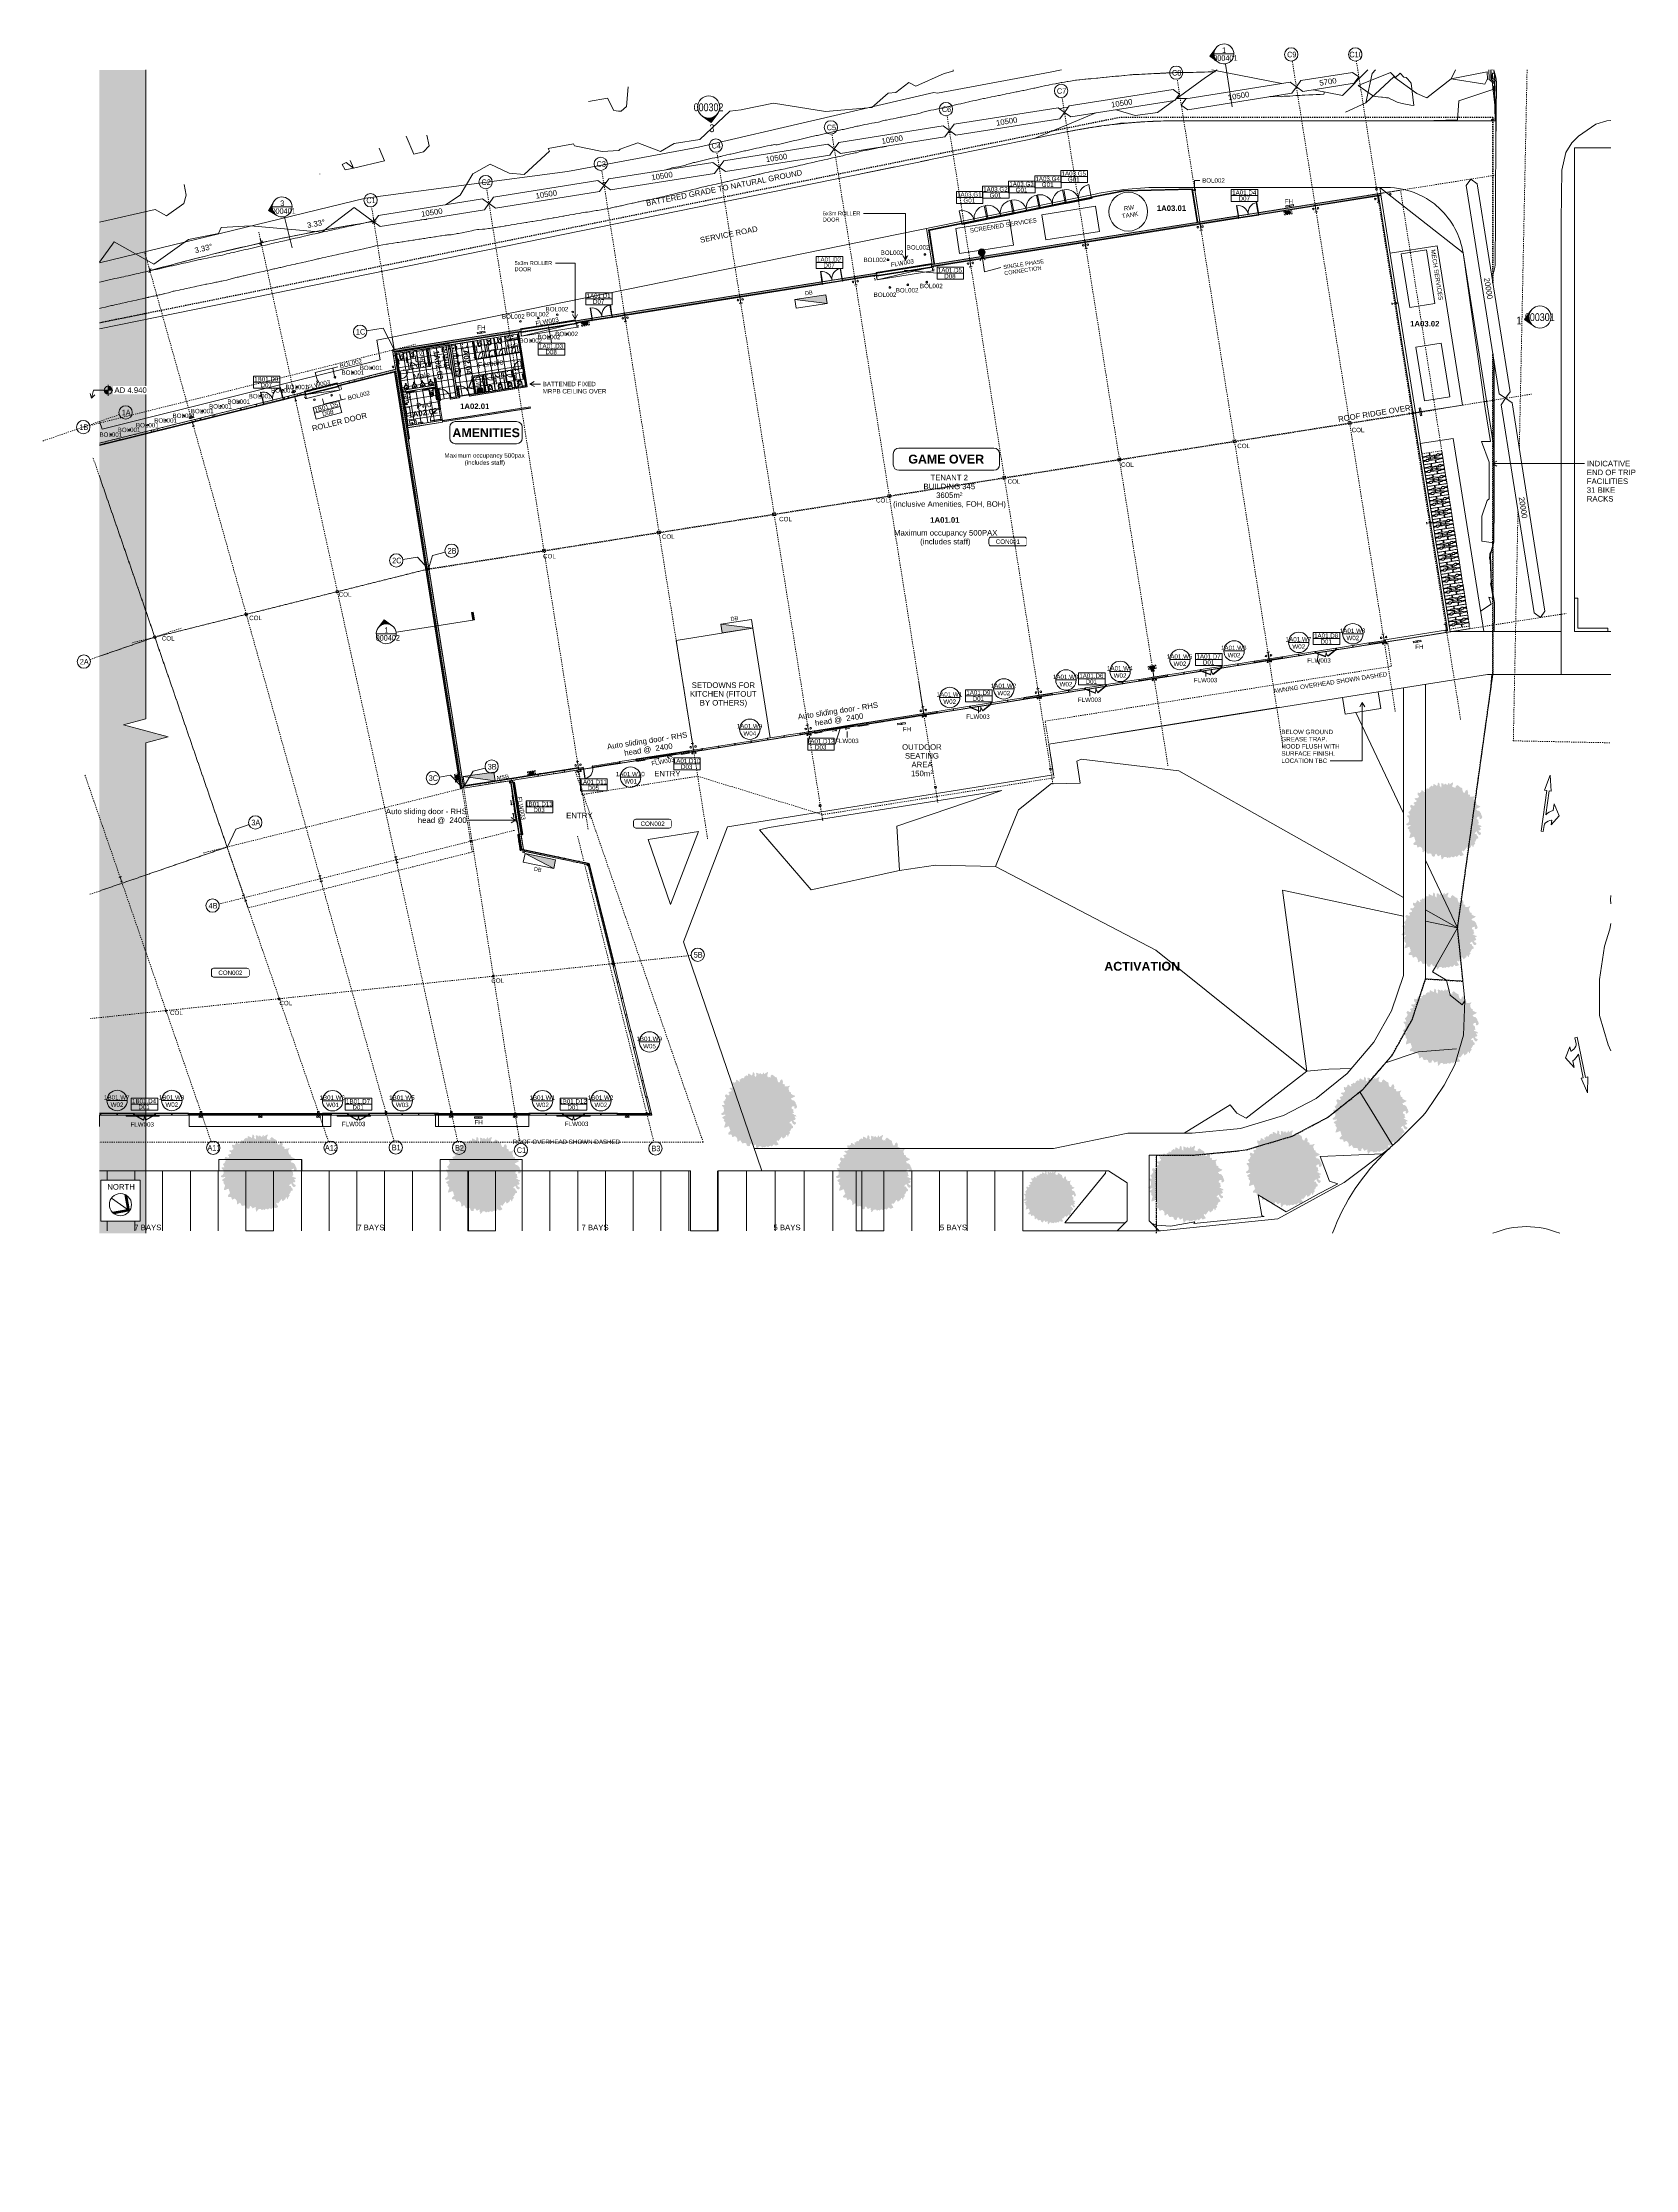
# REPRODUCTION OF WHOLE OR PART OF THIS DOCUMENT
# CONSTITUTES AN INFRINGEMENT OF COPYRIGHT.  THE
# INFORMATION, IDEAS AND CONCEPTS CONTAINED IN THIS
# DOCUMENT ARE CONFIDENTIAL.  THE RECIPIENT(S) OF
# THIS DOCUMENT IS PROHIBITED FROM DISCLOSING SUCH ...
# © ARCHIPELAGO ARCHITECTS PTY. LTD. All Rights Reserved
# Model space of a CAD drawing. Header units: metres. Extents: x -2358 to -2214, y 3875 to 4066.
import ezdxf

# ---------------------------------------------------------------- set-up
doc = ezdxf.new("R2010")
doc.units = ezdxf.units.M
for name, pattern in [('AEC_Double Dash', [0.039, 0.015, -0.004, 0.006, -0.004, 0.006, -0.004]), ('BOUNDARY Tighter', [0.008, 0.004, -0.002, 0, -0.002]), ('Dash Small', [0.009, 0.003, -0.0015, 0.003, -0.0015]), ('Dash Tight', [0.0012, 0.0006, -0.0006]), ('Grid Line', [0.021, 0.012, -0.003, 0.003, -0.003]), ('Hidden', [0.006, 0.004, -0.002]), ('Overhead', [0.004, 0.0025, -0.0015])]:
    doc.linetypes.add(name, pattern=pattern)
for name, color, linetype, lineweight in [('A-ANNO-DIMS', 211, 'Continuous', 5), ('A-ANNO-DIMS-200', 211, 'Continuous', 5), ('A-ANNO-KEYN', 231, 'Continuous', 5), ('A-ANNO-NOTE', 131, 'Continuous', 5), ('A-AREA-IDEN', 2, 'Continuous', 5), ('A-DETL', 90, 'Continuous', 13), ('A-DETL-GENF', 92, 'Continuous', 5), ('A-DETL-THIN', 151, 'Continuous', 5), ('A-DOOR', 31, 'Continuous', 5), ('A-DOOR-FRAM', 31, 'Continuous', 5), ('A-DOOR-IDEN', 31, 'Continuous', 5), ('A-FLOR', 192, 'Continuous', 5), ('A-FLOR-IDEN', 11, 'Continuous', 5), ('A-FLOR-OVHD', 1, 'Overhead', 5), ('A-FLOR-PATT', 8, 'Continuous', 5), ('A-GENM', 13, 'Continuous', 5), ('A-GENM-HDLN', 13, 'Hidden', 5), ('A-GLAZ', 151, 'Continuous', 5), ('A-GLAZ-CWMG', 51, 'Continuous', 5), ('A-GLAZ-IDEN', 152, 'Continuous', 5), ('A-WALL', 113, 'Continuous', 5), ('A-WALL-FNSH', 113, 'Continuous', 13), ('A-WALL-PATT', 111, 'Continuous', 13), ('C-PRKG', 70, 'Continuous', 5), ('C-PROP-LINE', 91, 'AEC_Double Dash', 13), ('C-TOPO', 7, 'Continuous', 5), ('C-TOPO-MAJR', 7, 'Continuous', 20), ('C-TOPO-MINR', 7, 'Continuous', 5), ('E-ELEC-FIXT', 91, 'Continuous', 5), ('F-FIRE', 13, 'Continuous', 5), ('F-FIRE-IDEN', 13, 'Continuous', 5), ('G-ANNO-DIMS', 111, 'Continuous', 5), ('G-ANNO-SYMB', 111, 'Continuous', 5), ('G-ANNO-TEXT', 231, 'Continuous', 5), ('I-FURN', 30, 'Continuous', 5), ('P-EQPM', 6, 'Continuous', 5), ('P-SANR-FIXT', 6, 'Continuous', 5), ('P-SANR-FIXT-HDLN', 131, 'Hidden', 5), ('Q-CASE', 31, 'Continuous', 5), ('Q-CASE-HDLN', 31, 'Hidden', 5), ('Q-SPCQ', 91, 'Continuous', 5), ('Q-SPCQ-HDLN', 91, 'Hidden', 5), ('S-BEAM', 12, 'Continuous', 5), ('S-COLS', 52, 'Continuous', 5), ('S-COLS-IDEN', 171, 'Continuous', 5), ('S-GRID', 1, 'Continuous', 5), ('S-GRID-IDEN', 1, 'Continuous', 5)]:
    doc.layers.add(name, color=color, linetype=linetype, lineweight=lineweight)
doc.styles.add('Arial', font='arial.ttf', dxfattribs={"height": 0.5})
doc.styles.add('Arial Narrow', font='ARIALN.TTF', dxfattribs={"height": 0.5})
doc.styles.add('Arial Narrow_1', font='ARIALN.TTF', dxfattribs={"height": 0.7})
doc.styles.add('Arial_1', font='arial.ttf', dxfattribs={"height": 0.324945})
doc.styles.add('Arial_2', font='arial.ttf', dxfattribs={"height": 0.4})
doc.styles.add('Arial_3', font='arial.ttf', dxfattribs={"height": 0.36})
doc.styles.add('Arial_B', font='arialbd.ttf', dxfattribs={"height": 0.8})
doc.styles.add('Arial_B_1', font='arialbd.ttf', dxfattribs={"height": 0.5})
doc.dimstyles.new('2_5-Diagonal-_deg_-Decimal_O', dxfattribs={"dimscale": 0.3048, "dimtxt": 0.51013, "dimasz": 0.984252, "dimexe": 0.656168, "dimexo": 0.0625, "dimgap": 0.984252, "dimtad": 1, "dimdec": 0, "dimlfac": 1000, "dimzin": 0, "dimdsep": 46, "dimtxsty": 'Arial', "dimblk1": 'OBLIQUE', "dimblk2": 'OBLIQUE', "dimsah": 1, "dimcen": 0.09, "dimdle": 0.656168, "dimazin": 0, "dimtfac": 1, "dimtdec": 4, "dimtix": 1, "dimtmove": 0, "dimatfit": 3, "dimfxl": 3.28084, "dimfxlon": 1, "dimtvp": 1, "dimtfill": 1, "dimtolj": 1, "dimtzin": 0, "dimlwd": 15, "dimlwe": 15, "dimarcsym": 2})
pattern_1 = [(0, (0, 0), (0.8128, 0.2032), [0.06706, -0.54254, 0.06706, -0.54254, -3.251]), (0, (0, 0), (0.8128, 0.2032), [-1.219, 0.06706, -1.152, 0.06706, -0.54254, -1.422]), (0, (0, 0), (0.8128, 0.2032), [-3.048, 0.06706, -0.33934, 0.06706, -0.94894]), (120, (0.3048, 0.1016), (-0.582376362, 0.602305448), [0.06706, -0.54254, 0.06706, -0.54254, -3.251]), (120, (0.3048, 0.1016), (-0.582376362, 0.602305448), [-1.219, 0.06706, -1.152, 0.06706, -0.54254, -1.422]), (120, (0.3048, 0.1016), (-0.582376362, 0.602305448), [-3.048, 0.06706, -0.33934, 0.06706, -0.94894]), (240, (0.4064, 0.508), (-0.230423638, -0.805505448), [0.06706, -0.54254, 0.06706, -0.54254, -3.251]), (240, (0.4064, 0.508), (-0.230423638, -0.805505448), [-1.219, 0.06706, -1.152, 0.06706, -0.54254, -1.422]), (240, (0.4064, 0.508), (-0.230423638, -0.805505448), [-3.048, 0.06706, -0.33934, 0.06706, -0.94894])]
pattern_2 = [(50, (0, 0), (1.45712932, -0.12721804), [0.1524, -1.676]), (355, (0, 0), (-0.281945, 1.5283891), [0.12192, -1.341]), (100.451, (0.1215, -0.0106), (1.1754654, 1.40045604), [0.12952, -1.425]), (46.184, (0, 0.4064), (2.1690393, -0.336383), [0.2286, -2.515]), (96.636, (0.1807, 0.3784), (1.8989447, 1.9797078), [0.19428, -2.137]), (351.184, (0, 0.4064), (1.8987952, 1.9793723), [0.18288, -2.012]), (21, (0.2032, 0.3048), (1.2127575, -0.81769772), [0.1524, -1.676]), (326, (0.2032, 0.3048), (0.4943831, 1.4734489), [0.12192, -1.341]), (71.451, (0.3043, 0.2366), (1.70703975, 0.65498953), [0.12952, -1.425]), (37.5, (0, 0), (0.02470865, 0.67643463), [0.06706, -1.258, 0.06706, -1.294, -1.346]), (37.5, (0, 0), (0.02470865, 0.67643463), [-2.686, 0.06706, -1.279]), (7.5, (0, 0), (0.5345543, 0.80143977), [0.06706, -0.70917, 0.06706, -1.227, -0.51308]), (7.5, (0, 0), (0.5345543, 0.80143977), [-2.071, 0.06706, -0.44602]), (327.5, (-0.45314, 0), (1.08472329, -0.04582854), [0.06706, -0.44094, 0.06706, -1.518, -2.103]), (327.5, (-0.45314, 0), (1.08472329, -0.04582854), [-2.093, 0.06706, -2.036]), (317.5, (-0.6563, 0), (1.18503097, 0.20341692), [0.06706, -0.59334, 0.06706, -0.98552, -1.494]), (317.5, (-0.6563, 0), (1.18503097, 0.20341692), [-1.713, 0.06706, -1.426])]
pattern_3 = [(0, (0, 0), (0, 0.6), []), (90, (0, 0), (-0.6, 4e-17), [])]
pattern_4 = [(279, (-2322.359, 4031.946), (0.592613, 0.09386), []), (9, (-2322.359, 4031.946), (-0.09386, 0.592613), [])]

# ---------------------------------------------------------------- blocks, each defined once
blk = doc.blocks.new('Generic Models 1 - Generic Models 1-392193-GA - Part B')
at = {"layer": 'A-GENM', "lineweight": 13}
for p, q in [((-2219.64, 4056.71), (-2219.64, 4013.14)), ((-2216.36, 4056.71), (-2219.64, 4056.71)), ((-2219.64, 4016.14), (-2219.64, 4013.14)), ((-2219.34, 4016.14), (-2219.64, 4016.14)), ((-2219.34, 4013.44), (-2219.34, 4016.14)), ((-2219.64, 4013.14), (-2216.64, 4013.14)), ((-2219.64, 4013.14), (-2216.36, 4013.14)), ((-2216.64, 4013.44), (-2219.34, 4013.44)), ((-2216.64, 4013.14), (-2216.64, 4013.44))]:
    blk.add_line(p, q, dxfattribs=at)
blk = doc.blocks.new('SHS-Square Hollow Section-Column - 200x200xSHS-1605338-GA - Part B')
at = {"layer": 'S-COLS'}
h = blk.add_hatch(dxfattribs=at)
h.set_pattern_fill('FP_3', color=256, style=0, pattern_type=2)
h.set_pattern_definition([(26, (913.251, -4558.305), (-0.31176956, 0.63922233), []), (26, (913.499, -4557.584), (-0.31176956, 0.63922233), [])])
h.paths.add_polyline_path([(0.09, -0.1), (0.1, -0.1), (0.1, -0.09), (0.09, -0.09)])
h.paths.add_polyline_path([(-0.09, -0.1), (0.09, -0.1), (0.09, -0.1), (-0.09, -0.1)])
h.paths.add_polyline_path([(-0.09, -0.1), (-0.09, -0.09), (-0.1, -0.09), (-0.1, -0.1)])
h.paths.add_polyline_path([(-0.1, 0.09), (-0.09, 0.09), (-0.09, 0.1), (-0.1, 0.1)])
h.paths.add_polyline_path([(-0.1, -0.09), (-0.1, -0.09), (-0.1, 0.09), (-0.1, 0.09)])
h.paths.add_polyline_path([(0.1, 0.09), (0.1, 0.1), (0.09, 0.1), (0.09, 0.09)])
h.paths.add_polyline_path([(0.09, -0.09), (0.1, -0.09), (0.1, 0.09), (0.09, 0.09)])
h.paths.add_polyline_path([(-0.09, 0.09), (0.09, 0.09), (0.09, 0.1), (-0.09, 0.1)])
at = {"layer": 'S-COLS', "lineweight": 15}
for p, q in [((-0.1, 0.09), (-0.1, -0.09)), ((-0.1, -0.09), (-0.1, 0.09)), ((0.09, 0.1), (-0.09, 0.1)), ((-0.09, 0.09), (0.09, 0.09)), ((0.09, 0.09), (0.09, -0.09)), ((0.1, -0.09), (0.1, 0.09)), ((0.09, -0.1), (-0.09, -0.1)), ((-0.09, -0.1), (0.09, -0.1))]:
    blk.add_line(p, q, dxfattribs=at)
for centre, radius, start, end in [((-0.09, 0.09), 0.01, 90, 180), ((-0.09, 0.09), 0.005, 90, 180), ((0.09, 0.09), 0.01, 360, 90), ((0.09, 0.09), 0.005, 0, 90), ((-0.09, -0.09), 0.01, 180, 270), ((-0.09, -0.09), 0.005, 180, 270), ((0.09, -0.09), 0.01, 270, 360), ((0.09, -0.09), 0.005, 270, 0)]:
    blk.add_arc(centre, radius, start, end, dxfattribs=at)
blk = doc.blocks.new('SHS-Square Hollow Section-Column - 250x250xSHS-1478536-GA - Part B')
at = {"layer": 'S-COLS'}
h = blk.add_hatch(dxfattribs=at)
h.set_pattern_fill('FP_4', color=256, style=0, pattern_type=2)
h.set_pattern_definition([(36, (1602.568, -4332.682), (-0.41803287, 0.57537289), []), (36, (1602.687, -4331.93), (-0.41803287, 0.57537289), [])])
h.paths.add_polyline_path([(0.11, -0.13), (0.12, -0.12), (0.12, -0.12), (0.12, -0.12)])
h.paths.add_polyline_path([(-0.12, -0.13), (0.11, -0.13), (0.11, -0.12), (-0.12, -0.12)])
h.paths.add_polyline_path([(-0.12, -0.13), (-0.12, -0.12), (-0.13, -0.12), (-0.12, -0.12)])
h.paths.add_polyline_path([(-0.13, 0.11), (-0.12, 0.12), (-0.12, 0.12), (-0.12, 0.12)])
h.paths.add_polyline_path([(-0.13, -0.12), (-0.12, -0.12), (-0.12, 0.11), (-0.13, 0.11)])
h.paths.add_polyline_path([(0.12, 0.11), (0.12, 0.12), (0.11, 0.12), (0.12, 0.12)])
h.paths.add_polyline_path([(0.12, -0.12), (0.12, -0.12), (0.12, 0.11), (0.12, 0.11)])
h.paths.add_polyline_path([(-0.12, 0.12), (0.11, 0.12), (0.11, 0.12), (-0.12, 0.12)])
at = {"layer": 'S-COLS', "lineweight": 15}
for p, q in [((0.11, 0.12), (-0.12, 0.12)), ((-0.12, 0.12), (0.11, 0.12)), ((-0.13, 0.11), (-0.13, -0.12)), ((-0.12, -0.12), (-0.12, 0.11)), ((0.12, 0.11), (0.12, -0.12)), ((0.12, -0.12), (0.12, 0.11)), ((0.11, -0.12), (-0.12, -0.12)), ((-0.12, -0.13), (0.11, -0.13))]:
    blk.add_line(p, q, dxfattribs=at)
for centre, radius, start, end in [((-0.12, 0.11), 0.005, 90, 180), ((-0.12, 0.11), 0.01, 90, 180), ((0.11, 0.11), 0.01, 360, 90), ((0.11, 0.11), 0.005, 0, 90), ((-0.12, -0.12), 0.005, 180, 270), ((-0.12, -0.12), 0.01, 180, 270), ((0.11, -0.12), 0.01, 270, 360), ((0.11, -0.12), 0.005, 270, 0)]:
    blk.add_arc(centre, radius, start, end, dxfattribs=at)
blk = doc.blocks.new('SHS-Square Hollow Section-Column - 250x250xSHS-2929213-GA - Part B')
at = {"layer": 'S-COLS', "lineweight": 15}
for p, q in [((-0.125, 0.115), (-0.125, -0.115)), ((-0.12, -0.115), (-0.12, 0.115)), ((0.115, 0.125), (-0.115, 0.125)), ((-0.115, 0.12), (0.115, 0.12)), ((0.12, 0.115), (0.12, -0.115)), ((0.125, -0.115), (0.125, 0.115)), ((0.115, -0.12), (-0.115, -0.12)), ((-0.115, -0.125), (0.115, -0.125))]:
    blk.add_line(p, q, dxfattribs=at)
for centre, radius, start, end in [((-0.115, 0.115), 0.01, 90, 180), ((-0.115, 0.115), 0.005, 90, 180), ((0.115, 0.115), 0.01, 360, 90), ((0.115, 0.115), 0.005, 0, 90), ((-0.115, -0.115), 0.01, 180, 270), ((-0.115, -0.115), 0.005, 180, 270), ((0.115, -0.115), 0.01, 270, 360), ((0.115, -0.115), 0.005, 270, 0)]:
    blk.add_arc(centre, radius, start, end, dxfattribs=at)
blk = doc.blocks.new('SHS-Square Hollow Section-Column - 250x250xSHS-V1-GA - Part B')
at = {"layer": 'S-COLS', "lineweight": 15}
for p, q in [((-0.125, 0.115), (-0.125, -0.115)), ((-0.12, -0.115), (-0.12, 0.115)), ((0.115, 0.125), (-0.115, 0.125)), ((-0.115, 0.12), (0.115, 0.12)), ((0.12, 0.115), (0.12, -0.115)), ((0.125, -0.115), (0.125, 0.115)), ((0.115, -0.12), (-0.115, -0.12)), ((-0.115, -0.125), (0.115, -0.125))]:
    blk.add_line(p, q, dxfattribs=at)
for centre, radius, start, end in [((-0.115, 0.115), 0.01, 90, 180), ((-0.115, 0.115), 0.005, 90, 180), ((0.115, 0.115), 0.01, 360, 90), ((0.115, 0.115), 0.005, 0, 90), ((-0.115, -0.115), 0.01, 180, 270), ((-0.115, -0.115), 0.005, 180, 270), ((0.115, -0.115), 0.005, 270, 0), ((0.115, -0.115), 0.01, 270, 360)]:
    blk.add_arc(centre, radius, start, end, dxfattribs=at)
blk = doc.blocks.new('SHS-Square Hollow Section-Column - 250x250xSHS-V2-GA - Part B')
at = {"layer": 'S-COLS'}
h = blk.add_hatch(dxfattribs=at)
h.set_pattern_fill('FP_5', color=256, style=0, pattern_type=2)
h.set_pattern_definition([(36, (1644.568, -4332.682), (-0.41803287, 0.57537289), []), (36, (1644.687, -4331.93), (-0.41803287, 0.57537289), [])])
h.paths.add_polyline_path([(0.11, -0.13), (0.12, -0.12), (0.12, -0.12), (0.12, -0.12)])
h.paths.add_polyline_path([(-0.12, -0.13), (0.11, -0.13), (0.11, -0.12), (-0.12, -0.12)])
h.paths.add_polyline_path([(-0.12, -0.13), (-0.12, -0.12), (-0.13, -0.12), (-0.12, -0.12)])
h.paths.add_polyline_path([(-0.13, 0.11), (-0.12, 0.12), (-0.12, 0.12), (-0.12, 0.12)])
h.paths.add_polyline_path([(-0.13, -0.12), (-0.12, -0.12), (-0.12, 0.11), (-0.13, 0.11)])
h.paths.add_polyline_path([(0.12, 0.11), (0.12, 0.12), (0.11, 0.12), (0.12, 0.12)])
h.paths.add_polyline_path([(0.12, -0.12), (0.12, -0.12), (0.12, 0.11), (0.12, 0.11)])
h.paths.add_polyline_path([(-0.12, 0.12), (0.11, 0.12), (0.11, 0.12), (-0.12, 0.12)])
at = {"layer": 'S-COLS', "lineweight": 15}
for p, q in [((0.11, 0.12), (-0.12, 0.12)), ((-0.12, 0.12), (0.11, 0.12)), ((-0.13, 0.11), (-0.13, -0.12)), ((-0.12, -0.12), (-0.12, 0.11)), ((0.12, 0.11), (0.12, -0.12)), ((0.12, -0.12), (0.12, 0.11)), ((0.11, -0.12), (-0.12, -0.12)), ((-0.12, -0.13), (0.11, -0.13))]:
    blk.add_line(p, q, dxfattribs=at)
for centre, radius, start, end in [((-0.12, 0.11), 0.005, 90, 180), ((-0.12, 0.11), 0.01, 90, 180), ((0.11, 0.11), 0.01, 360, 90), ((0.11, 0.11), 0.005, 0, 90), ((-0.12, -0.12), 0.005, 180, 270), ((-0.12, -0.12), 0.01, 180, 270), ((0.11, -0.12), 0.01, 270, 360), ((0.11, -0.12), 0.005, 270, 0)]:
    blk.add_arc(centre, radius, start, end, dxfattribs=at)
blk = doc.blocks.new('SHS-Square Hollow Section-Column - 150x150xSHS-1264402-GA - Part B')
at = {"layer": 'S-COLS', "lineweight": 15}
for p, q in [((-0.075, 0.065), (-0.075, -0.065)), ((-0.07, -0.065), (-0.07, 0.065)), ((0.065, 0.075), (-0.065, 0.075)), ((-0.065, 0.07), (0.065, 0.07)), ((0.07, 0.065), (0.07, -0.065)), ((0.075, -0.065), (0.075, 0.065)), ((0.065, -0.07), (-0.065, -0.07)), ((-0.065, -0.075), (0.065, -0.075))]:
    blk.add_line(p, q, dxfattribs=at)
for centre, radius, start, end in [((-0.065, 0.065), 0.01, 90, 180), ((-0.065, 0.065), 0.005, 90, 180), ((0.065, 0.065), 0.01, 360, 90), ((0.065, 0.065), 0.005, 0, 90), ((-0.065, -0.065), 0.01, 180, 270), ((-0.065, -0.065), 0.005, 180, 270), ((0.065, -0.065), 0.005, 270, 0), ((0.065, -0.065), 0.01, 270, 360)]:
    blk.add_arc(centre, radius, start, end, dxfattribs=at)
blk = doc.blocks.new('SHS-Square Hollow Section-Column - 200x200xSHS-V3-GA - Part B')
at = {"layer": 'S-COLS', "lineweight": 15}
for p, q in [((-0.1, 0.09), (-0.1, -0.09)), ((-0.095, -0.09), (-0.095, 0.09)), ((0.09, 0.1), (-0.09, 0.1)), ((-0.09, 0.095), (0.09, 0.095)), ((0.095, 0.09), (0.095, -0.09)), ((0.1, -0.09), (0.1, 0.09)), ((0.09, -0.095), (-0.09, -0.095)), ((-0.09, -0.1), (0.09, -0.1))]:
    blk.add_line(p, q, dxfattribs=at)
for centre, radius, start, end in [((-0.09, 0.09), 0.01, 90, 180), ((-0.09, 0.09), 0.005, 90, 180), ((0.09, 0.09), 0.01, 360, 90), ((0.09, 0.09), 0.005, 0, 90), ((-0.09, -0.09), 0.01, 180, 270), ((-0.09, -0.09), 0.005, 180, 270), ((0.09, -0.09), 0.01, 270, 360), ((0.09, -0.09), 0.005, 270, 0)]:
    blk.add_arc(centre, radius, start, end, dxfattribs=at)
blk = doc.blocks.new('Structural Framing 15 - Structural Framing 1-952687-GA - Part B')
at = {"layer": 'S-BEAM', "lineweight": 13}
for p, q in [((-2344.1, 4032.05), (-2344.27, 4032)), ((-2344.27, 4032), (-2344.27, 4031.98)), ((-2344.27, 4031.98), (-2344.2, 4032)), ((-2344.19, 4032), (-2344.09, 4031.65)), ((-2344.08, 4031.65), (-2344.18, 4032)), ((-2344.17, 4032.01), (-2344.1, 4032.03)), ((-2344.1, 4031.64), (-2344.17, 4031.62)), ((-2344.17, 4031.62), (-2344.16, 4031.61)), ((-2344.16, 4031.61), (-2343.99, 4031.65)), ((-2344.1, 4032.03), (-2344.1, 4032.05)), ((-2344, 4031.67), (-2344.07, 4031.65)), ((-2343.99, 4031.65), (-2344, 4031.67)), ((-2332.6, 3991.15), (-2332.8, 3991.09)), ((-2332.8, 3991.08), (-2332.72, 3991.1)), ((-2332.8, 3991.09), (-2332.8, 3991.08)), ((-2332.7, 3991.09), (-2332.57, 3990.64)), ((-2332.56, 3990.64), (-2332.69, 3991.09)), ((-2332.68, 3991.11), (-2332.6, 3991.13)), ((-2332.66, 3990.58), (-2332.46, 3990.64)), ((-2332.58, 3990.62), (-2332.66, 3990.6)), ((-2332.66, 3990.6), (-2332.66, 3990.58)), ((-2332.6, 3991.13), (-2332.6, 3991.15)), ((-2332.46, 3990.65), (-2332.54, 3990.63)), ((-2332.46, 3990.64), (-2332.46, 3990.65))]:
    blk.add_line(p, q, dxfattribs=at)
for centre, radius, start, end in [((-2344.2, 4031.99), 0.0114, 15.6674, 105.6674), ((-2344.17, 4032), 0.0114, 105.6674, 195.6674), ((-2344.1, 4031.65), 0.0114, 285.6674, 15.6674), ((-2344.07, 4031.66), 0.0114, 195.6674, 285.6674), ((-2332.71, 3991.09), 0.014, 15.6626, 105.6626), ((-2332.68, 3991.1), 0.014, 105.6625, 195.6625), ((-2332.58, 3990.63), 0.014, 285.6625, 15.6625), ((-2332.55, 3990.64), 0.014, 195.6626, 285.6626)]:
    blk.add_arc(centre, radius, start, end, dxfattribs=at)
blk = doc.blocks.new('Door-Hinge-Double EXTERNAL - 2340x920x920x40-Solid Core-Metal Frame-Double Rebate Wraparound GRILLE-3531577-GA - Part B')
at = {"layer": 'A-DOOR'}
for p, q in [((-0.921, 0.1195), (-0.921, 1.0395)), ((-0.921, 1.0395), (-0.881, 1.0395)), ((-0.881, 0.1195), (-0.921, 0.1195)), ((-0.881, 1.0395), (-0.881, 0.1195)), ((0.921, 1.0395), (0.881, 1.0395)), ((0.881, 1.0395), (0.881, 0.1195)), ((0.881, 0.1195), (0.921, 0.1195)), ((0.921, 0.1195), (0.921, 1.0395))]:
    blk.add_line(p, q, dxfattribs=at)
for centre, start, end in [((-0.921, 0.1195), 360, 90), ((0.921, 0.1195), 90, 180)]:
    blk.add_arc(centre, 0.92, start, end, dxfattribs=at)
blk = doc.blocks.new('X_Door-Frame-Metal - Standard-3510026-GA - Part B')
at = {"layer": 'A-DOOR-FRAM'}
for p, q in [((-0.923, 0.1195), (-0.943, 0.1195)), ((-0.943, 0.1195), (-0.943, 0.1055)), ((-0.943, 0.1055), (-0.928, 0.1055)), ((-0.941, 0.1075), (-0.941, 0.1175)), ((-0.941, 0.1175), (-0.925, 0.1175)), ((-0.941, 0.1175), (-0.941, 0.1075)), ((-0.928, 0.1075), (-0.941, 0.1075)), ((-0.928, 0.1055), (-0.928, 0.1075)), ((-0.925, 0.1175), (-0.925, 0.0765)), ((-0.925, 0.0765), (-0.9, 0.0765)), ((-0.923, 0.0785), (-0.923, 0.1195)), ((-0.898, 0.0785), (-0.923, 0.0785)), ((-0.9, 0.0765), (-0.9, -0.0765)), ((-0.898, -0.0785), (-0.898, 0.0785)), ((0.923, 0.0785), (0.898, 0.0785)), ((0.898, 0.0785), (0.898, -0.0785)), ((0.9, -0.0765), (0.9, 0.0765)), ((0.9, 0.0765), (0.925, 0.0765)), ((0.943, 0.1195), (0.923, 0.1195)), ((0.923, 0.1195), (0.923, 0.0785)), ((0.925, 0.0765), (0.925, 0.1175)), ((0.925, 0.1175), (0.941, 0.1175)), ((0.941, 0.1075), (0.928, 0.1075)), ((0.928, 0.1075), (0.928, 0.1055)), ((0.928, 0.1055), (0.943, 0.1055)), ((0.941, 0.1175), (0.941, 0.1075)), ((0.941, 0.1075), (0.941, 0.1175)), ((0.943, 0.1055), (0.943, 0.1195)), ((-0.928, -0.1055), (-0.943, -0.1055)), ((-0.943, -0.1055), (-0.943, -0.1195)), ((-0.943, -0.1195), (-0.923, -0.1195)), ((-0.941, -0.1075), (-0.928, -0.1075)), ((-0.941, -0.1175), (-0.941, -0.1075)), ((-0.941, -0.1075), (-0.941, -0.1175)), ((-0.925, -0.1175), (-0.941, -0.1175)), ((-0.928, -0.1075), (-0.928, -0.1055)), ((-0.9, -0.0765), (-0.925, -0.0765)), ((-0.925, -0.0765), (-0.925, -0.1175)), ((-0.923, -0.1195), (-0.923, -0.0785)), ((-0.923, -0.0785), (-0.898, -0.0785)), ((0.898, -0.0785), (0.923, -0.0785)), ((0.925, -0.0765), (0.9, -0.0765)), ((0.923, -0.0785), (0.923, -0.1195)), ((0.923, -0.1195), (0.943, -0.1195)), ((0.925, -0.1175), (0.925, -0.0765)), ((0.941, -0.1175), (0.925, -0.1175)), ((0.943, -0.1055), (0.928, -0.1055)), ((0.928, -0.1055), (0.928, -0.1075)), ((0.928, -0.1075), (0.941, -0.1075)), ((0.941, -0.1075), (0.941, -0.1175)), ((0.941, -0.1175), (0.941, -0.1075)), ((0.943, -0.1195), (0.943, -0.1055))]:
    blk.add_line(p, q, dxfattribs=at)
blk = doc.blocks.new('Hydrant_double6 - Hydrant_double-1019398-GA - Part B')
at = {"layer": 'F-FIRE'}
for p, q in [((-2397.51, 3973.38), (-2398.17, 3973.15)), ((-2398.17, 3973.15), (-2398.13, 3973.04)), ((-2398.13, 3973.04), (-2397.47, 3973.27)), ((-2397.47, 3973.27), (-2397.51, 3973.38))]:
    blk.add_line(p, q, dxfattribs=at)
for start, end in [(49.0004, 166.004), (229.0004, 346.004)]:
    blk.add_arc((-2397.82, 3973.21), 0.06, start, end, dxfattribs=at)
blk = doc.blocks.new('Hydrant_double7 - Hydrant_double-1019415-GA - Part B')
at = {"layer": 'F-FIRE'}
for p, q in [((-2397.51, 3973.38), (-2398.17, 3973.15)), ((-2398.17, 3973.15), (-2398.13, 3973.04)), ((-2398.13, 3973.04), (-2397.47, 3973.27)), ((-2397.47, 3973.27), (-2397.51, 3973.38))]:
    blk.add_line(p, q, dxfattribs=at)
for start, end in [(49.0004, 166.004), (229.0004, 346.004)]:
    blk.add_arc((-2397.82, 3973.21), 0.06, start, end, dxfattribs=at)
blk = doc.blocks.new('Hydrant_double8 - Hydrant_double-1019432-GA - Part B')
at = {"layer": 'F-FIRE'}
for p, q in [((-2397.51, 3973.38), (-2398.17, 3973.15)), ((-2398.17, 3973.15), (-2398.13, 3973.04)), ((-2398.13, 3973.04), (-2397.47, 3973.27)), ((-2397.47, 3973.27), (-2397.51, 3973.38))]:
    blk.add_line(p, q, dxfattribs=at)
for start, end in [(49.0004, 166.004), (229.0004, 346.004)]:
    blk.add_arc((-2397.82, 3973.21), 0.06, start, end, dxfattribs=at)
blk = doc.blocks.new('Hydrant_double9 - Hydrant_double-1019449-GA - Part B')
at = {"layer": 'F-FIRE'}
for p, q in [((-2397.51, 3973.38), (-2398.17, 3973.15)), ((-2398.17, 3973.15), (-2398.13, 3973.04)), ((-2398.13, 3973.04), (-2397.47, 3973.27)), ((-2397.47, 3973.27), (-2397.51, 3973.38))]:
    blk.add_line(p, q, dxfattribs=at)
for start, end in [(49.0004, 166.004), (229.0004, 346.004)]:
    blk.add_arc((-2397.82, 3973.21), 0.06, start, end, dxfattribs=at)
blk = doc.blocks.new('Hydrant_double10 - Hydrant_double-1019466-GA - Part B')
at = {"layer": 'F-FIRE'}
for p, q in [((-2397.51, 3973.38), (-2398.17, 3973.15)), ((-2398.17, 3973.15), (-2398.13, 3973.04)), ((-2398.13, 3973.04), (-2397.47, 3973.27)), ((-2397.47, 3973.27), (-2397.51, 3973.38))]:
    blk.add_line(p, q, dxfattribs=at)
for start, end in [(51.9968, 166.004), (231.9968, 346.004)]:
    blk.add_arc((-2397.82, 3973.21), 0.06, start, end, dxfattribs=at)
blk = doc.blocks.new('Structural Framing 14 - Structural Framing 1-1145661-GA - Part B')
at = {"layer": 'S-BEAM', "lineweight": 13}
for p, q in [((-2242.89, 4051.54), (-2243.12, 4051.5)), ((-2243.12, 4051.49), (-2243.01, 4051.51)), ((-2243.12, 4051.5), (-2243.12, 4051.49)), ((-2243.01, 4051.51), (-2242.92, 4050.93)), ((-2243, 4051.51), (-2242.89, 4051.53)), ((-2242.91, 4050.93), (-2243, 4051.51)), ((-2242.89, 4051.53), (-2242.89, 4051.54)), ((-2242.92, 4050.93), (-2243.03, 4050.91)), ((-2243.03, 4050.91), (-2243.02, 4050.9)), ((-2243.02, 4050.9), (-2242.8, 4050.94)), ((-2242.8, 4050.95), (-2242.91, 4050.93)), ((-2242.8, 4050.94), (-2242.8, 4050.95)), ((-2236.78, 4012.93), (-2237, 4012.89)), ((-2237, 4012.88), (-2236.89, 4012.9)), ((-2237, 4012.89), (-2237, 4012.88)), ((-2236.89, 4012.9), (-2236.8, 4012.32)), ((-2236.88, 4012.9), (-2236.78, 4012.92)), ((-2236.79, 4012.32), (-2236.88, 4012.9)), ((-2236.78, 4012.92), (-2236.78, 4012.93)), ((-2236.91, 4012.29), (-2236.68, 4012.33)), ((-2236.8, 4012.32), (-2236.91, 4012.3)), ((-2236.91, 4012.3), (-2236.91, 4012.29)), ((-2236.68, 4012.34), (-2236.79, 4012.32)), ((-2236.68, 4012.33), (-2236.68, 4012.34))]:
    blk.add_line(p, q, dxfattribs=at)
blk = doc.blocks.new('Structural Framing 16 - Structural Framing 1-1145737-GA - Part B')
at = {"layer": 'S-BEAM', "lineweight": 13}
for p, q in [((-2315.49, 4040.04), (-2315.71, 4040)), ((-2315.71, 4039.99), (-2315.6, 4040.01)), ((-2315.71, 4040), (-2315.71, 4039.99)), ((-2315.6, 4040.01), (-2315.51, 4039.43)), ((-2315.59, 4040.01), (-2315.49, 4040.03)), ((-2315.5, 4039.43), (-2315.59, 4040.01)), ((-2315.49, 4040.03), (-2315.49, 4040.04)), ((-2315.62, 4039.4), (-2315.39, 4039.44)), ((-2315.51, 4039.43), (-2315.62, 4039.41)), ((-2315.62, 4039.41), (-2315.62, 4039.4)), ((-2315.39, 4039.45), (-2315.5, 4039.43)), ((-2315.39, 4039.44), (-2315.39, 4039.45)), ((-2309.37, 4001.43), (-2309.6, 4001.4)), ((-2309.6, 4001.4), (-2309.6, 4001.39)), ((-2309.6, 4001.39), (-2309.49, 4001.4)), ((-2309.49, 4001.4), (-2309.4, 4000.82)), ((-2309.48, 4001.4), (-2309.37, 4001.42)), ((-2309.39, 4000.82), (-2309.48, 4001.4)), ((-2309.37, 4001.42), (-2309.37, 4001.43)), ((-2309.4, 4000.82), (-2309.51, 4000.8)), ((-2309.51, 4000.8), (-2309.5, 4000.79)), ((-2309.5, 4000.79), (-2309.28, 4000.83)), ((-2309.28, 4000.84), (-2309.39, 4000.82)), ((-2309.28, 4000.83), (-2309.28, 4000.84))]:
    blk.add_line(p, q, dxfattribs=at)
blk = doc.blocks.new('Structural Framing 17 - Structural Framing 1-1145779-GA - Part B')
at = {"layer": 'S-BEAM', "lineweight": 13}
for p, q in [((-2305.12, 4041.68), (-2305.34, 4041.65)), ((-2305.34, 4041.65), (-2305.34, 4041.64)), ((-2305.34, 4041.64), (-2305.23, 4041.65)), ((-2305.23, 4041.65), (-2305.14, 4041.07)), ((-2305.22, 4041.66), (-2305.11, 4041.67)), ((-2305.13, 4041.07), (-2305.22, 4041.66)), ((-2305.11, 4041.67), (-2305.12, 4041.68)), ((-2305.25, 4041.04), (-2305.02, 4041.08)), ((-2305.14, 4041.07), (-2305.25, 4041.05)), ((-2305.25, 4041.05), (-2305.25, 4041.04)), ((-2305.02, 4041.09), (-2305.13, 4041.07)), ((-2305.02, 4041.08), (-2305.02, 4041.09)), ((-2299, 4003.07), (-2299.23, 4003.04)), ((-2299.23, 4003.03), (-2299.12, 4003.05)), ((-2299.23, 4003.04), (-2299.23, 4003.03)), ((-2299.13, 4002.44), (-2298.91, 4002.47)), ((-2299.03, 4002.46), (-2299.13, 4002.45)), ((-2299.13, 4002.45), (-2299.13, 4002.44)), ((-2299.12, 4003.05), (-2299.03, 4002.46)), ((-2299.11, 4003.05), (-2299, 4003.06)), ((-2299.02, 4002.46), (-2299.11, 4003.05)), ((-2298.91, 4002.48), (-2299.02, 4002.46)), ((-2299, 4003.06), (-2299, 4003.07)), ((-2298.91, 4002.47), (-2298.91, 4002.48))]:
    blk.add_line(p, q, dxfattribs=at)
blk = doc.blocks.new('Structural Framing 18 - Structural Framing 1-1145821-GA - Part B')
at = {"layer": 'S-BEAM', "lineweight": 13}
for p, q in [((-2294.75, 4043.33), (-2294.97, 4043.29)), ((-2294.97, 4043.28), (-2294.86, 4043.3)), ((-2294.97, 4043.29), (-2294.97, 4043.28)), ((-2294.88, 4042.69), (-2294.65, 4042.72)), ((-2294.77, 4042.71), (-2294.88, 4042.7)), ((-2294.88, 4042.7), (-2294.88, 4042.69)), ((-2294.86, 4043.3), (-2294.77, 4042.71)), ((-2294.85, 4043.3), (-2294.74, 4043.32)), ((-2294.76, 4042.72), (-2294.85, 4043.3)), ((-2294.65, 4042.73), (-2294.76, 4042.72)), ((-2294.74, 4043.32), (-2294.75, 4043.33)), ((-2294.65, 4042.72), (-2294.65, 4042.73)), ((-2288.63, 4004.72), (-2288.86, 4004.68)), ((-2288.86, 4004.67), (-2288.75, 4004.69)), ((-2288.86, 4004.68), (-2288.86, 4004.67)), ((-2288.76, 4004.08), (-2288.54, 4004.11)), ((-2288.66, 4004.11), (-2288.76, 4004.09)), ((-2288.76, 4004.09), (-2288.76, 4004.08)), ((-2288.75, 4004.69), (-2288.66, 4004.11)), ((-2288.74, 4004.69), (-2288.63, 4004.71)), ((-2288.65, 4004.11), (-2288.74, 4004.69)), ((-2288.54, 4004.12), (-2288.65, 4004.11)), ((-2288.63, 4004.71), (-2288.63, 4004.72)), ((-2288.54, 4004.11), (-2288.54, 4004.12))]:
    blk.add_line(p, q, dxfattribs=at)
blk = doc.blocks.new('Structural Framing 19 - Structural Framing 1-1145889-GA - Part B')
at = {"layer": 'S-BEAM', "lineweight": 13}
for p, q in [((-2237.26, 4052.43), (-2237.49, 4052.39)), ((-2237.49, 4052.38), (-2237.38, 4052.4)), ((-2237.49, 4052.39), (-2237.49, 4052.38)), ((-2237.29, 4051.82), (-2237.4, 4051.8)), ((-2237.4, 4051.8), (-2237.39, 4051.79)), ((-2237.39, 4051.79), (-2237.17, 4051.83)), ((-2237.38, 4052.4), (-2237.29, 4051.82)), ((-2237.37, 4052.4), (-2237.26, 4052.42)), ((-2237.28, 4051.82), (-2237.37, 4052.4)), ((-2237.17, 4051.84), (-2237.28, 4051.82)), ((-2237.26, 4052.42), (-2237.26, 4052.43)), ((-2237.17, 4051.83), (-2237.17, 4051.84)), ((-2231.15, 4013.81), (-2231.37, 4013.78)), ((-2231.37, 4013.78), (-2231.37, 4013.77)), ((-2231.37, 4013.77), (-2231.26, 4013.78)), ((-2231.28, 4013.17), (-2231.05, 4013.21)), ((-2231.17, 4013.2), (-2231.28, 4013.18)), ((-2231.28, 4013.18), (-2231.28, 4013.17)), ((-2231.26, 4013.78), (-2231.17, 4013.2)), ((-2231.25, 4013.78), (-2231.14, 4013.8)), ((-2231.16, 4013.2), (-2231.25, 4013.78)), ((-2231.05, 4013.22), (-2231.16, 4013.2)), ((-2231.14, 4013.8), (-2231.15, 4013.81)), ((-2231.05, 4013.21), (-2231.05, 4013.22))]:
    blk.add_line(p, q, dxfattribs=at)
blk = doc.blocks.new('SHS-Square Hollow Section-Column - 200x200xSHS-V4-GA - Part B')
at = {"layer": 'S-COLS', "lineweight": 15}
for p, q in [((-0.1, 0.09), (-0.1, -0.09)), ((-0.095, -0.09), (-0.095, 0.09)), ((0.09, 0.1), (-0.09, 0.1)), ((-0.09, 0.095), (0.09, 0.095)), ((0.095, 0.09), (0.095, -0.09)), ((0.1, -0.09), (0.1, 0.09)), ((0.09, -0.095), (-0.09, -0.095)), ((-0.09, -0.1), (0.09, -0.1))]:
    blk.add_line(p, q, dxfattribs=at)
for centre, radius, start, end in [((-0.09, 0.09), 0.01, 90, 180), ((-0.09, 0.09), 0.005, 90, 180), ((0.09, 0.09), 0.01, 360, 90), ((0.09, 0.09), 0.005, 0, 90), ((-0.09, -0.09), 0.01, 180, 270), ((-0.09, -0.09), 0.005, 180, 270), ((0.09, -0.09), 0.01, 270, 360), ((0.09, -0.09), 0.005, 270, 0)]:
    blk.add_arc(centre, radius, start, end, dxfattribs=at)
blk = doc.blocks.new('SHS-Square Hollow Section-Column - 150x150xSHS-3248347-GA - Part B')
at = {"layer": 'S-COLS'}
h = blk.add_hatch(dxfattribs=at)
h.set_pattern_fill('FP_6', color=256, style=0, pattern_type=2)
h.set_pattern_definition([(31.007, (1304.592, -4426.884), (-0.36636955, 0.60957263), []), (31.007, (1304.776, -4426.145), (-0.36636955, 0.60957263), [])])
h.paths.add_polyline_path([(0.06, -0.08), (0.07, -0.07), (0.07, -0.07), (0.07, -0.07)])
h.paths.add_polyline_path([(-0.07, -0.08), (0.06, -0.08), (0.06, -0.07), (-0.07, -0.07)])
h.paths.add_polyline_path([(-0.07, -0.08), (-0.07, -0.07), (-0.08, -0.07), (-0.07, -0.07)])
h.paths.add_polyline_path([(-0.08, 0.06), (-0.07, 0.07), (-0.07, 0.07), (-0.07, 0.07)])
h.paths.add_polyline_path([(-0.08, -0.07), (-0.07, -0.07), (-0.07, 0.06), (-0.08, 0.06)])
h.paths.add_polyline_path([(0.07, 0.06), (0.07, 0.07), (0.06, 0.07), (0.07, 0.07)])
h.paths.add_polyline_path([(0.07, -0.07), (0.07, -0.07), (0.07, 0.06), (0.07, 0.06)])
h.paths.add_polyline_path([(-0.07, 0.07), (0.06, 0.07), (0.06, 0.07), (-0.07, 0.07)])
at = {"layer": 'S-COLS', "lineweight": 15}
for p, q in [((-0.07, 0.07), (0.06, 0.07)), ((-0.08, 0.06), (-0.08, -0.07)), ((-0.07, -0.07), (-0.07, 0.06)), ((0.06, 0.07), (-0.07, 0.07)), ((0.07, 0.06), (0.07, -0.07)), ((0.07, -0.07), (0.07, 0.06)), ((0.06, -0.07), (-0.07, -0.07)), ((-0.07, -0.08), (0.06, -0.08))]:
    blk.add_line(p, q, dxfattribs=at)
for centre, radius, start, end in [((-0.07, 0.06), 0.005, 90, 180), ((-0.07, 0.06), 0.01, 90, 180), ((0.06, 0.06), 0.01, 360, 90), ((0.06, 0.06), 0.005, 0, 90), ((-0.07, -0.07), 0.005, 180, 270), ((-0.07, -0.07), 0.01, 180, 270), ((0.06, -0.07), 0.01, 270, 360), ((0.06, -0.07), 0.005, 270, 0)]:
    blk.add_arc(centre, radius, start, end, dxfattribs=at)
blk = doc.blocks.new('SHS-Square Hollow Section-Column - 150x150xSHS-3248348-GA - Part B')
at = {"layer": 'S-COLS'}
h = blk.add_hatch(dxfattribs=at)
h.set_pattern_fill('FP_7', color=256, style=0, pattern_type=2)
h.set_pattern_definition([(36, (1665.568, -4295.542), (-0.41803287, 0.57537289), []), (36, (1665.687, -4294.789), (-0.41803287, 0.57537289), [])])
h.paths.add_polyline_path([(0.06, -0.08), (0.07, -0.07), (0.07, -0.07), (0.07, -0.07)])
h.paths.add_polyline_path([(-0.07, -0.08), (0.06, -0.08), (0.06, -0.07), (-0.07, -0.07)])
h.paths.add_polyline_path([(-0.07, -0.08), (-0.07, -0.07), (-0.08, -0.07), (-0.07, -0.07)])
h.paths.add_polyline_path([(-0.08, 0.06), (-0.07, 0.07), (-0.07, 0.07), (-0.07, 0.07)])
h.paths.add_polyline_path([(-0.08, -0.07), (-0.07, -0.07), (-0.07, 0.06), (-0.08, 0.06)])
h.paths.add_polyline_path([(0.07, 0.06), (0.07, 0.07), (0.06, 0.07), (0.07, 0.07)])
h.paths.add_polyline_path([(0.07, -0.07), (0.07, -0.07), (0.07, 0.06), (0.07, 0.06)])
h.paths.add_polyline_path([(-0.07, 0.07), (0.06, 0.07), (0.06, 0.07), (-0.07, 0.07)])
at = {"layer": 'S-COLS', "lineweight": 15}
for p, q in [((-0.07, 0.07), (0.06, 0.07)), ((-0.08, 0.06), (-0.08, -0.07)), ((-0.07, -0.07), (-0.07, 0.06)), ((0.06, 0.07), (-0.07, 0.07)), ((0.07, 0.06), (0.07, -0.07)), ((0.07, -0.07), (0.07, 0.06)), ((0.06, -0.07), (-0.07, -0.07)), ((-0.07, -0.08), (0.06, -0.08))]:
    blk.add_line(p, q, dxfattribs=at)
for centre, radius, start, end in [((-0.07, 0.06), 0.005, 90, 180), ((-0.07, 0.06), 0.01, 90, 180), ((0.06, 0.06), 0.01, 360, 90), ((0.06, 0.06), 0.005, 0, 90), ((-0.07, -0.07), 0.005, 180, 270), ((-0.07, -0.07), 0.01, 180, 270), ((0.06, -0.07), 0.01, 270, 360), ((0.06, -0.07), 0.005, 270, 0)]:
    blk.add_arc(centre, radius, start, end, dxfattribs=at)
blk = doc.blocks.new('SHS-Square Hollow Section-Column - 150x150xSHS-3248349-GA - Part B')
at = {"layer": 'S-COLS'}
h = blk.add_hatch(dxfattribs=at)
h.set_pattern_fill('FP_8', color=256, style=0, pattern_type=2)
h.set_pattern_definition([(31.007, (1314.755, -4428.312), (-0.36636955, 0.60957263), []), (31.007, (1314.939, -4427.572), (-0.36636955, 0.60957263), [])])
h.paths.add_polyline_path([(0.06, -0.08), (0.07, -0.07), (0.07, -0.07), (0.07, -0.07)])
h.paths.add_polyline_path([(-0.07, -0.08), (0.06, -0.08), (0.06, -0.07), (-0.07, -0.07)])
h.paths.add_polyline_path([(-0.07, -0.08), (-0.07, -0.07), (-0.08, -0.07), (-0.07, -0.07)])
h.paths.add_polyline_path([(-0.08, 0.06), (-0.07, 0.07), (-0.07, 0.07), (-0.07, 0.07)])
h.paths.add_polyline_path([(-0.08, -0.07), (-0.07, -0.07), (-0.07, 0.06), (-0.08, 0.06)])
h.paths.add_polyline_path([(0.07, 0.06), (0.07, 0.07), (0.06, 0.07), (0.07, 0.07)])
h.paths.add_polyline_path([(0.07, -0.07), (0.07, -0.07), (0.07, 0.06), (0.07, 0.06)])
h.paths.add_polyline_path([(-0.07, 0.07), (0.06, 0.07), (0.06, 0.07), (-0.07, 0.07)])
at = {"layer": 'S-COLS', "lineweight": 15}
for p, q in [((-0.07, 0.07), (0.06, 0.07)), ((-0.08, 0.06), (-0.08, -0.07)), ((-0.07, -0.07), (-0.07, 0.06)), ((0.06, 0.07), (-0.07, 0.07)), ((0.07, 0.06), (0.07, -0.07)), ((0.07, -0.07), (0.07, 0.06)), ((0.06, -0.07), (-0.07, -0.07)), ((-0.07, -0.08), (0.06, -0.08))]:
    blk.add_line(p, q, dxfattribs=at)
for centre, radius, start, end in [((-0.07, 0.06), 0.005, 90, 180), ((-0.07, 0.06), 0.01, 90, 180), ((0.06, 0.06), 0.01, 360, 90), ((0.06, 0.06), 0.005, 0, 90), ((-0.07, -0.07), 0.005, 180, 270), ((-0.07, -0.07), 0.01, 180, 270), ((0.06, -0.07), 0.01, 270, 360), ((0.06, -0.07), 0.005, 270, 0)]:
    blk.add_arc(centre, radius, start, end, dxfattribs=at)
blk = doc.blocks.new('Door-Hinge-Double - 2340x920x920x40 Glazed-Aluminium Frame D02-3541569-GA - Part B')
at = {"layer": 'A-DOOR'}
for p, q in [((-0.92, 0.07), (-0.12, 0.53)), ((-0.9, 0.04), (-0.92, 0.07)), ((-0.12, 0.49), (-0.9, 0.04)), ((-0.12, 0.53), (-0.1, 0.5)), ((-0.12, 0.53), (-0.12, 0.53)), ((-0.1, 0.5), (-0.12, 0.49)), ((0.12, 0.53), (0.1, 0.5)), ((0.1, 0.5), (0.9, 0.04)), ((0.92, 0.07), (0.12, 0.53)), ((0.9, 0.04), (0.92, 0.07))]:
    blk.add_line(p, q, dxfattribs=at)
for centre, start, end in [((-0.92, 0.07), 0, 29.6505), ((-0.92, 0.07), 29.6505, 30), ((0.92, 0.07), 150, 180)]:
    blk.add_arc(centre, 0.92, start, end, dxfattribs=at)
blk = doc.blocks.new('X_Door-Frame-Wood - Standard-3272812-GA - Part B')
at = {"layer": 'A-DOOR-FRAM'}
for p, q in [((-0.923, 0.074), (-0.943, 0.074)), ((-0.943, 0.074), (-0.943, -0.074)), ((-0.923, -0.074), (-0.923, 0.074)), ((-0.898, 0.029), (-0.923, 0.029)), ((-0.923, 0.029), (-0.923, -0.029)), ((-0.898, -0.029), (-0.898, 0.029)), ((0.923, 0.029), (0.898, 0.029)), ((0.898, 0.029), (0.898, -0.029)), ((0.943, 0.074), (0.923, 0.074)), ((0.923, 0.074), (0.923, -0.074)), ((0.923, -0.029), (0.923, 0.029)), ((0.943, -0.074), (0.943, 0.074)), ((-0.943, -0.074), (-0.923, -0.074)), ((-0.923, -0.029), (-0.898, -0.029)), ((0.898, -0.029), (0.923, -0.029)), ((0.923, -0.074), (0.943, -0.074))]:
    blk.add_line(p, q, dxfattribs=at)
blk = doc.blocks.new('Mechanical - Condensers - Mechanical - Condensers-1249279-GA - Part B')
at = {"layer": 'A-GENM', "lineweight": 13}
for p, q in [((-2262.81, 4051.44), (-2267.65, 4050.68)), ((-2262.45, 4049.17), (-2262.81, 4051.44)), ((-2270.56, 4050.22), (-2275.4, 4049.45)), ((-2275.4, 4049.45), (-2275.04, 4047.18)), ((-2270.2, 4047.94), (-2270.56, 4050.22)), ((-2267.65, 4050.68), (-2267.29, 4048.41)), ((-2275.04, 4047.18), (-2273.31, 4047.45)), ((-2272.86, 4047.52), (-2270.2, 4047.94)), ((-2267.29, 4048.41), (-2262.45, 4049.17)), ((-2232.98, 4047.52), (-2235.25, 4047.16)), ((-2232.21, 4042.68), (-2232.98, 4047.52)), ((-2235.25, 4047.16), (-2234.48, 4042.32)), ((-2234.48, 4042.32), (-2232.21, 4042.68)), ((-2231.65, 4039.12), (-2233.92, 4038.76)), ((-2233.92, 4038.76), (-2233.15, 4033.92)), ((-2230.88, 4034.28), (-2231.65, 4039.12)), ((-2233.15, 4033.92), (-2230.88, 4034.28))]:
    blk.add_line(p, q, dxfattribs=at)
blk = doc.blocks.new('Structural Framing 20 - Structural Framing 1-1264715-GA - Part B')
at = {"layer": 'S-BEAM', "lineweight": 13}
for p, q in [((-2284.38, 4044.97), (-2284.6, 4044.93)), ((-2284.6, 4044.92), (-2284.49, 4044.94)), ((-2284.6, 4044.93), (-2284.6, 4044.92)), ((-2284.51, 4044.33), (-2284.28, 4044.37)), ((-2284.4, 4044.36), (-2284.51, 4044.34)), ((-2284.51, 4044.34), (-2284.51, 4044.33)), ((-2284.49, 4044.94), (-2284.4, 4044.36)), ((-2284.48, 4044.94), (-2284.37, 4044.96)), ((-2284.39, 4044.36), (-2284.48, 4044.94)), ((-2284.28, 4044.38), (-2284.39, 4044.36)), ((-2284.37, 4044.96), (-2284.38, 4044.97)), ((-2284.28, 4044.37), (-2284.28, 4044.38)), ((-2278.26, 4006.36), (-2278.49, 4006.32)), ((-2278.49, 4006.31), (-2278.38, 4006.33)), ((-2278.49, 4006.32), (-2278.49, 4006.31)), ((-2278.39, 4005.72), (-2278.16, 4005.76)), ((-2278.28, 4005.75), (-2278.39, 4005.73)), ((-2278.39, 4005.73), (-2278.39, 4005.72)), ((-2278.38, 4006.33), (-2278.28, 4005.75)), ((-2278.37, 4006.33), (-2278.26, 4006.35)), ((-2278.27, 4005.75), (-2278.37, 4006.33)), ((-2278.17, 4005.77), (-2278.27, 4005.75)), ((-2278.26, 4006.35), (-2278.26, 4006.36)), ((-2278.16, 4005.76), (-2278.17, 4005.77))]:
    blk.add_line(p, q, dxfattribs=at)
blk = doc.blocks.new('Structural Framing 22 - Structural Framing 1-1264748-GA - Part B')
at = {"layer": 'S-BEAM', "lineweight": 13}
for p, q in [((-2274, 4046.61), (-2274.23, 4046.57)), ((-2274.23, 4046.57), (-2274.12, 4046.58)), ((-2274.23, 4046.57), (-2274.23, 4046.57)), ((-2274.14, 4045.97), (-2273.91, 4046.01)), ((-2274.03, 4046), (-2274.14, 4045.98)), ((-2274.14, 4045.98), (-2274.14, 4045.97)), ((-2274.12, 4046.58), (-2274.03, 4046)), ((-2274.11, 4046.58), (-2274, 4046.6)), ((-2274.02, 4046), (-2274.11, 4046.58)), ((-2273.91, 4046.02), (-2274.02, 4046)), ((-2274, 4046.6), (-2274, 4046.61)), ((-2273.91, 4046.01), (-2273.91, 4046.02)), ((-2267.89, 4008), (-2268.12, 4007.97)), ((-2268.12, 4007.97), (-2268.11, 4007.96)), ((-2268.11, 4007.96), (-2268.01, 4007.97)), ((-2268.02, 4007.36), (-2267.79, 4007.4)), ((-2267.91, 4007.39), (-2268.02, 4007.37)), ((-2268.02, 4007.37), (-2268.02, 4007.36)), ((-2268.01, 4007.97), (-2267.91, 4007.39)), ((-2268, 4007.98), (-2267.89, 4007.99)), ((-2267.9, 4007.39), (-2268, 4007.98)), ((-2267.8, 4007.41), (-2267.9, 4007.39)), ((-2267.89, 4007.99), (-2267.89, 4008)), ((-2267.79, 4007.4), (-2267.8, 4007.41))]:
    blk.add_line(p, q, dxfattribs=at)
blk = doc.blocks.new('Structural Framing 23 - Structural Framing 1-1264781-GA - Part B')
at = {"layer": 'S-BEAM', "lineweight": 13}
for p, q in [((-2263.63, 4048.25), (-2263.86, 4048.22)), ((-2263.86, 4048.22), (-2263.86, 4048.21)), ((-2263.86, 4048.21), (-2263.75, 4048.22)), ((-2263.77, 4047.62), (-2263.54, 4047.65)), ((-2263.66, 4047.64), (-2263.77, 4047.62)), ((-2263.77, 4047.62), (-2263.77, 4047.62)), ((-2263.75, 4048.22), (-2263.66, 4047.64)), ((-2263.74, 4048.23), (-2263.63, 4048.24)), ((-2263.65, 4047.64), (-2263.74, 4048.23)), ((-2263.54, 4047.66), (-2263.65, 4047.64)), ((-2263.63, 4048.24), (-2263.63, 4048.25)), ((-2263.54, 4047.65), (-2263.54, 4047.66)), ((-2257.52, 4009.64), (-2257.75, 4009.61)), ((-2257.75, 4009.61), (-2257.74, 4009.6)), ((-2257.74, 4009.6), (-2257.64, 4009.62)), ((-2257.64, 4009.62), (-2257.54, 4009.03)), ((-2257.63, 4009.62), (-2257.52, 4009.63)), ((-2257.53, 4009.03), (-2257.63, 4009.62)), ((-2257.52, 4009.63), (-2257.52, 4009.64)), ((-2257.65, 4009.01), (-2257.42, 4009.04)), ((-2257.54, 4009.03), (-2257.65, 4009.02)), ((-2257.65, 4009.02), (-2257.65, 4009.01)), ((-2257.42, 4009.05), (-2257.53, 4009.03)), ((-2257.42, 4009.04), (-2257.42, 4009.05))]:
    blk.add_line(p, q, dxfattribs=at)
blk = doc.blocks.new('Structural Framing 24 - Structural Framing 1-1264814-GA - Part B')
at = {"layer": 'S-BEAM', "lineweight": 13}
for p, q in [((-2253.26, 4049.9), (-2253.49, 4049.86)), ((-2253.49, 4049.85), (-2253.38, 4049.87)), ((-2253.49, 4049.86), (-2253.49, 4049.85)), ((-2253.38, 4049.87), (-2253.29, 4049.28)), ((-2253.37, 4049.87), (-2253.26, 4049.89)), ((-2253.28, 4049.29), (-2253.37, 4049.87)), ((-2253.26, 4049.89), (-2253.26, 4049.9)), ((-2253.29, 4049.28), (-2253.4, 4049.27)), ((-2253.4, 4049.27), (-2253.39, 4049.26)), ((-2253.39, 4049.26), (-2253.17, 4049.29)), ((-2253.17, 4049.3), (-2253.28, 4049.29)), ((-2253.17, 4049.29), (-2253.17, 4049.3)), ((-2247.15, 4011.29), (-2247.37, 4011.25)), ((-2247.37, 4011.24), (-2247.26, 4011.26)), ((-2247.37, 4011.25), (-2247.37, 4011.24)), ((-2247.26, 4011.26), (-2247.17, 4010.68)), ((-2247.25, 4011.26), (-2247.15, 4011.28)), ((-2247.16, 4010.68), (-2247.25, 4011.26)), ((-2247.15, 4011.28), (-2247.15, 4011.29)), ((-2247.28, 4010.65), (-2247.05, 4010.68)), ((-2247.17, 4010.68), (-2247.28, 4010.66)), ((-2247.28, 4010.66), (-2247.28, 4010.65)), ((-2247.05, 4010.69), (-2247.16, 4010.68)), ((-2247.05, 4010.68), (-2247.05, 4010.69))]:
    blk.add_line(p, q, dxfattribs=at)
blk = doc.blocks.new('Downpipe - Straight - 01 - 150D-3252301-GA - Part B')
at = {"layer": 'P-SANR-FIXT'}
for start, end in [(360, 180), (0, 180), (180, 0), (180, 360)]:
    blk.add_arc((-0.04, 0.1), 0.075, start, end, dxfattribs=at)
blk = doc.blocks.new('Downpipe - L Spreader - Default-3252556-GA - Part B')
at = {"layer": 'P-SANR-FIXT'}
for start, end in [(0, 180), (180, 0)]:
    blk.add_arc((-0.04, 0.15), 0.075, start, end, dxfattribs=at)
blk = doc.blocks.new('Downpipe - L Spreader - Default-3252573-GA - Part B')
at = {"layer": 'P-SANR-FIXT'}
for start, end in [(0, 180), (180, 0)]:
    blk.add_arc((-0.04, 0.15), 0.075, start, end, dxfattribs=at)
blk = doc.blocks.new('Downpipe - L Spreader - Default-3252574-GA - Part B')
at = {"layer": 'P-SANR-FIXT'}
for start, end in [(0, 180), (180, 0)]:
    blk.add_arc((-0.04, 0.15), 0.075, start, end, dxfattribs=at)
blk = doc.blocks.new('Downpipe - L Spreader - Default-3252575-GA - Part B')
at = {"layer": 'P-SANR-FIXT'}
for start, end in [(0, 180), (180, 0)]:
    blk.add_arc((-0.04, 0.15), 0.075, start, end, dxfattribs=at)
blk = doc.blocks.new('Downpipe - L Spreader - Default-3252576-GA - Part B')
at = {"layer": 'P-SANR-FIXT'}
for start, end in [(0, 180), (180, 0)]:
    blk.add_arc((-0.04, 0.15), 0.075, start, end, dxfattribs=at)
blk = doc.blocks.new('Downpipe - L Spreader - Default-3252577-GA - Part B')
at = {"layer": 'P-SANR-FIXT'}
for start, end in [(0, 180), (180, 0)]:
    blk.add_arc((-0.04, 0.15), 0.075, start, end, dxfattribs=at)
blk = doc.blocks.new('Downpipe - L Spreader - Default-3252582-GA - Part B')
at = {"layer": 'P-SANR-FIXT'}
for start, end in [(0, 180), (180, 0)]:
    blk.add_arc((-0.04, 0.15), 0.075, start, end, dxfattribs=at)
blk = doc.blocks.new('Door-Roller-Standard - D07_3000x3000x20-Flat-Standard Motor-Anodised Clear-3549031-GA - Part B')
at = {"layer": 'A-DOOR', "linetype": 'Dash Small'}
for p, q in [((-1.75, 0.1), (-1.75, 0.48)), ((-1.75, 0.48), (-1.55, 0.48)), ((-1.55, 0.1), (-1.75, 0.1)), ((-1.55, 0.48), (-1.55, 0.1)), ((1.54, 0.48), (1.54, 0.1)), ((1.65, 0.48), (1.54, 0.48)), ((1.54, 0.1), (1.65, 0.1)), ((1.65, 0.1), (1.65, 0.48))]:
    blk.add_line(p, q, dxfattribs=at)
at = {"layer": 'A-DOOR-FRAM'}
for p, q in [((-1.55, 0.13), (-1.5, 0.13)), ((-1.55, 0.1), (-1.55, 0.13)), ((-1.5, 0.1), (-1.55, 0.1)), ((-1.54, 0.13), (-1.54, 0.11)), ((-1.5, 0.13), (-1.54, 0.13)), ((-1.54, 0.11), (-1.5, 0.11)), ((-1.5, 0.13), (-1.5, 0.13)), ((-1.5, 0.11), (-1.5, 0.1)), ((1.5, 0.13), (1.54, 0.13)), ((1.5, 0.13), (1.5, 0.13)), ((1.54, 0.13), (1.5, 0.13)), ((1.5, 0.11), (1.54, 0.11)), ((1.5, 0.1), (1.5, 0.11)), ((1.54, 0.1), (1.5, 0.1)), ((1.54, 0.13), (1.54, 0.1)), ((1.54, 0.11), (1.54, 0.13))]:
    blk.add_line(p, q, dxfattribs=at)
blk = doc.blocks.new('X_Door-Panel-Roller-Standard - Standard-3510481-GA - Part B')
at = {"layer": 'A-DOOR'}
for p, q in [((-1.54, 0.37), (1.53, -0.01)), ((1.53, 0.37), (-1.54, 0.37)), ((-1.54, 0.37), (-1.54, -0.01)), ((-1.54, 0.01), (1.53, 0.01)), ((-1.54, -0.01), (-1.54, 0.01)), ((1.53, -0.01), (1.53, 0.37)), ((1.53, 0.01), (1.53, -0.01)), ((-1.54, -0.01), (1.53, -0.01)), ((1.53, -0.01), (-1.54, -0.01))]:
    blk.add_line(p, q, dxfattribs=at)
blk = doc.blocks.new('aba - Plumbing Fixtures - Strip Drain - Stormtech - Custom Ass - FLW003 _Doors_-3110226-GA - Part B')
at = {"layer": 'A-GENM'}
blk.add_circle((0, -0.1), 0.03, dxfattribs=at)
at = {"layer": 'A-GENM-HDLN'}
blk.add_line((0, 0.01), (0, -4.81), dxfattribs=at)
at = {"layer": 'P-SANR-FIXT'}
for p, q in [((-0.04, -4.8), (-0.04, 0)), ((0, 0), (0, -4.8)), ((0.04, 0), (0.04, 0)), ((0.04, 0), (0.04, -4.8)), ((0.04, 0), (0.04, -4.8)), ((0.04, -4.8), (0.04, -4.8))]:
    blk.add_line(p, q, dxfattribs=at)
blk = doc.blocks.new('SHS-Square Hollow Section-Column - 150x150xSHS-3248352-GA - Part B')
at = {"layer": 'S-COLS'}
h = blk.add_hatch(dxfattribs=at)
h.set_pattern_fill('FP_9', color=256, style=0, pattern_type=2)
h.set_pattern_definition([(45, (2343.405, -3969.807), (-0.50289434, 0.50289434), []), (45, (2343.405, -3969.045), (-0.50289434, 0.50289434), [])])
h.paths.add_polyline_path([(0.06, -0.08), (0.07, -0.07), (0.07, -0.07), (0.07, -0.07)])
h.paths.add_polyline_path([(-0.07, -0.08), (-0.07, -0.07), (-0.08, -0.07), (-0.07, -0.07)])
h.paths.add_polyline_path([(0.06, -0.08), (0.06, -0.07), (-0.07, -0.07), (-0.07, -0.08)])
h.paths.add_polyline_path([(0.07, 0.06), (0.07, 0.07), (0.06, 0.07), (0.07, 0.07)])
h.paths.add_polyline_path([(0.07, -0.07), (0.07, -0.07), (0.07, 0.06), (0.07, 0.06)])
h.paths.add_polyline_path([(-0.08, 0.06), (-0.07, 0.07), (-0.07, 0.07), (-0.07, 0.07)])
h.paths.add_polyline_path([(-0.08, -0.07), (-0.07, -0.07), (-0.07, 0.06), (-0.08, 0.06)])
h.paths.add_polyline_path([(0.06, 0.07), (0.06, 0.07), (-0.07, 0.07), (-0.07, 0.07)])
at = {"layer": 'S-COLS', "lineweight": 15}
for p, q in [((-0.07, 0.07), (0.06, 0.07)), ((-0.08, 0.06), (-0.08, -0.07)), ((-0.07, -0.07), (-0.07, 0.06)), ((0.06, 0.07), (-0.07, 0.07)), ((0.07, 0.06), (0.07, -0.07)), ((0.07, -0.07), (0.07, 0.06)), ((0.06, -0.07), (-0.07, -0.07)), ((-0.07, -0.08), (0.06, -0.08))]:
    blk.add_line(p, q, dxfattribs=at)
for centre, radius, start, end in [((-0.07, 0.06), 0.005, 90, 180), ((-0.07, 0.06), 0.01, 90, 180), ((0.06, 0.06), 0.01, 360, 90), ((0.06, 0.06), 0.005, 0, 90), ((-0.07, -0.07), 0.005, 180, 270), ((-0.07, -0.07), 0.01, 180, 270), ((0.06, -0.07), 0.01, 270, 360), ((0.06, -0.07), 0.005, 270, 0)]:
    blk.add_arc(centre, radius, start, end, dxfattribs=at)
blk = doc.blocks.new('SHS-Square Hollow Section-Column - 150x150xSHS-3248353-GA - Part B')
at = {"layer": 'S-COLS', "lineweight": 15}
for p, q in [((-0.075, 0.065), (-0.075, -0.065)), ((-0.07, -0.065), (-0.07, 0.065)), ((0.065, 0.075), (-0.065, 0.075)), ((-0.065, 0.07), (0.065, 0.07)), ((0.07, 0.065), (0.07, -0.065)), ((0.075, -0.065), (0.075, 0.065)), ((0.065, -0.07), (-0.065, -0.07)), ((-0.065, -0.075), (0.065, -0.075))]:
    blk.add_line(p, q, dxfattribs=at)
for centre, radius, start, end in [((-0.065, 0.065), 0.01, 90, 180), ((-0.065, 0.065), 0.005, 90, 180), ((0.065, 0.065), 0.01, 360, 90), ((0.065, 0.065), 0.005, 0, 90), ((-0.065, -0.065), 0.01, 180, 270), ((-0.065, -0.065), 0.005, 180, 270), ((0.065, -0.065), 0.005, 270, 0), ((0.065, -0.065), 0.01, 270, 360)]:
    blk.add_arc(centre, radius, start, end, dxfattribs=at)
blk = doc.blocks.new('SHS-Square Hollow Section-Column - 150x150xSHS-3248354-GA - Part B')
at = {"layer": 'S-COLS', "lineweight": 15}
for p, q in [((-0.075, 0.065), (-0.075, -0.065)), ((-0.07, -0.065), (-0.07, 0.065)), ((0.065, 0.075), (-0.065, 0.075)), ((-0.065, 0.07), (0.065, 0.07)), ((0.07, 0.065), (0.07, -0.065)), ((0.075, -0.065), (0.075, 0.065)), ((0.065, -0.07), (-0.065, -0.07)), ((-0.065, -0.075), (0.065, -0.075))]:
    blk.add_line(p, q, dxfattribs=at)
for centre, radius, start, end in [((-0.065, 0.065), 0.01, 90, 180), ((-0.065, 0.065), 0.005, 90, 180), ((0.065, 0.065), 0.01, 360, 90), ((0.065, 0.065), 0.005, 0, 90), ((-0.065, -0.065), 0.01, 180, 270), ((-0.065, -0.065), 0.005, 180, 270), ((0.065, -0.065), 0.005, 270, 0), ((0.065, -0.065), 0.01, 270, 360)]:
    blk.add_arc(centre, radius, start, end, dxfattribs=at)
blk = doc.blocks.new('SHS-Square Hollow Section-Column - 150x150xSHS-3248355-GA - Part B')
at = {"layer": 'S-COLS', "lineweight": 15}
for p, q in [((-0.075, 0.065), (-0.075, -0.065)), ((-0.07, -0.065), (-0.07, 0.065)), ((0.065, 0.075), (-0.065, 0.075)), ((-0.065, 0.07), (0.065, 0.07)), ((0.07, 0.065), (0.07, -0.065)), ((0.075, -0.065), (0.075, 0.065)), ((0.065, -0.07), (-0.065, -0.07)), ((-0.065, -0.075), (0.065, -0.075))]:
    blk.add_line(p, q, dxfattribs=at)
for centre, radius, start, end in [((-0.065, 0.065), 0.01, 90, 180), ((-0.065, 0.065), 0.005, 90, 180), ((0.065, 0.065), 0.01, 360, 90), ((0.065, 0.065), 0.005, 0, 90), ((-0.065, -0.065), 0.01, 180, 270), ((-0.065, -0.065), 0.005, 180, 270), ((0.065, -0.065), 0.005, 270, 0), ((0.065, -0.065), 0.01, 270, 360)]:
    blk.add_arc(centre, radius, start, end, dxfattribs=at)
blk = doc.blocks.new('SHS-Square Hollow Section-Column - 150x150xSHS-3363899-GA - Part B')
at = {"layer": 'S-COLS', "lineweight": 15}
for p, q in [((-0.075, 0.065), (-0.075, -0.065)), ((-0.07, -0.065), (-0.07, 0.065)), ((0.065, 0.075), (-0.065, 0.075)), ((-0.065, 0.07), (0.065, 0.07)), ((0.07, 0.065), (0.07, -0.065)), ((0.075, -0.065), (0.075, 0.065)), ((0.065, -0.07), (-0.065, -0.07)), ((-0.065, -0.075), (0.065, -0.075))]:
    blk.add_line(p, q, dxfattribs=at)
for centre, radius, start, end in [((-0.065, 0.065), 0.01, 90, 180), ((-0.065, 0.065), 0.005, 90, 180), ((0.065, 0.065), 0.01, 360, 90), ((0.065, 0.065), 0.005, 0, 90), ((-0.065, -0.065), 0.01, 180, 270), ((-0.065, -0.065), 0.005, 180, 270), ((0.065, -0.065), 0.005, 270, 0), ((0.065, -0.065), 0.01, 270, 360)]:
    blk.add_arc(centre, radius, start, end, dxfattribs=at)
blk = doc.blocks.new('SHS-Square Hollow Section-Column - 150x150xSHS-3363927-GA - Part B')
at = {"layer": 'S-COLS'}
h = blk.add_hatch(dxfattribs=at)
h.set_pattern_fill('FP_10', color=256, style=0, pattern_type=2)
h.set_pattern_definition([(31, (1274.439, -4409.001), (-0.36629508, 0.60961738), []), (31, (1274.623, -4408.261), (-0.36629508, 0.60961738), [])])
h.paths.add_polyline_path([(0.06, -0.08), (0.07, -0.07), (0.07, -0.07), (0.07, -0.07)])
h.paths.add_polyline_path([(-0.07, -0.08), (0.06, -0.08), (0.06, -0.07), (-0.07, -0.07)])
h.paths.add_polyline_path([(-0.07, -0.08), (-0.07, -0.07), (-0.08, -0.07), (-0.07, -0.07)])
h.paths.add_polyline_path([(-0.08, 0.06), (-0.07, 0.07), (-0.07, 0.07), (-0.07, 0.07)])
h.paths.add_polyline_path([(-0.08, -0.07), (-0.07, -0.07), (-0.07, 0.06), (-0.08, 0.06)])
h.paths.add_polyline_path([(0.07, 0.06), (0.07, 0.07), (0.06, 0.07), (0.07, 0.07)])
h.paths.add_polyline_path([(0.07, -0.07), (0.07, -0.07), (0.07, 0.06), (0.07, 0.06)])
h.paths.add_polyline_path([(-0.07, 0.07), (0.06, 0.07), (0.06, 0.07), (-0.07, 0.07)])
at = {"layer": 'S-COLS', "lineweight": 15}
for p, q in [((-0.07, 0.07), (0.06, 0.07)), ((-0.08, 0.06), (-0.08, -0.07)), ((-0.07, -0.07), (-0.07, 0.06)), ((0.06, 0.07), (-0.07, 0.07)), ((0.07, 0.06), (0.07, -0.07)), ((0.07, -0.07), (0.07, 0.06)), ((0.06, -0.07), (-0.07, -0.07)), ((-0.07, -0.08), (0.06, -0.08))]:
    blk.add_line(p, q, dxfattribs=at)
for centre, radius, start, end in [((-0.07, 0.06), 0.005, 90, 180), ((-0.07, 0.06), 0.01, 90, 180), ((0.06, 0.06), 0.01, 360, 90), ((0.06, 0.06), 0.005, 0, 90), ((-0.07, -0.07), 0.005, 180, 270), ((-0.07, -0.07), 0.01, 180, 270), ((0.06, -0.07), 0.01, 270, 360), ((0.06, -0.07), 0.005, 270, 0)]:
    blk.add_arc(centre, radius, start, end, dxfattribs=at)
blk = doc.blocks.new('Door-Hinge-Double - 2340x920x920x40 Glazed-Aluminium Frame D02-V5-GA - Part B')
at = {"layer": 'A-DOOR'}
for p, q in [((-0.92, 0.07), (-0.12, 0.53)), ((-0.9, 0.04), (-0.92, 0.07)), ((-0.1, 0.5), (-0.9, 0.04)), ((-0.12, 0.53), (-0.1, 0.5)), ((0.12, 0.53), (0.1, 0.5)), ((0.1, 0.5), (0.9, 0.04)), ((0.92, 0.07), (0.12, 0.53)), ((0.9, 0.04), (0.92, 0.07))]:
    blk.add_line(p, q, dxfattribs=at)
for centre, start, end in [((-0.92, 0.07), 0, 30), ((0.92, 0.07), 150, 180)]:
    blk.add_arc(centre, 0.92, start, end, dxfattribs=at)
blk = doc.blocks.new('X_Door-Frame-Wood - Standard-V6-GA - Part B')
at = {"layer": 'A-DOOR-FRAM'}
for p, q in [((-0.923, 0.074), (-0.943, 0.074)), ((-0.943, 0.074), (-0.943, -0.074)), ((-0.923, -0.074), (-0.923, 0.074)), ((-0.898, 0.029), (-0.923, 0.029)), ((-0.923, 0.029), (-0.923, -0.029)), ((-0.898, -0.029), (-0.898, 0.029)), ((0.923, 0.029), (0.898, 0.029)), ((0.898, 0.029), (0.898, -0.029)), ((0.943, 0.074), (0.923, 0.074)), ((0.923, 0.074), (0.923, -0.074)), ((0.923, -0.029), (0.923, 0.029)), ((0.943, -0.074), (0.943, 0.074)), ((-0.943, -0.074), (-0.923, -0.074)), ((-0.923, -0.029), (-0.898, -0.029)), ((0.898, -0.029), (0.923, -0.029)), ((0.923, -0.074), (0.943, -0.074))]:
    blk.add_line(p, q, dxfattribs=at)
blk = doc.blocks.new('aba - Plumbing Fixtures - Strip Drain - Stormtech - Custom Ass - FLW003 _Doors_-1466668-GA - Part B')
at = {"layer": 'A-GENM'}
blk.add_circle((0, -0.1), 0.03, dxfattribs=at)
at = {"layer": 'A-GENM-HDLN'}
blk.add_line((0, 0.01), (0, -3.01), dxfattribs=at)
at = {"layer": 'P-SANR-FIXT'}
for p, q in [((-0.04, 0), (-0.04, 0)), ((-0.04, -3), (-0.04, 0)), ((-0.04, 0), (-0.04, -3)), ((0, 0), (0, -3)), ((0.04, 0), (0.04, -3)), ((-0.04, -3), (-0.04, -3)), ((0.04, -2.4), (0.04, -2.42)), ((0.04, -3), (0.04, -3))]:
    blk.add_line(p, q, dxfattribs=at)
blk = doc.blocks.new('aba - Plumbing Fixtures - Strip Drain - Stormtech - Custom Ass - FLW003 _Doors_-V7-GA - Part B')
at = {"layer": 'A-GENM'}
blk.add_circle((0, -0.1), 0.03, dxfattribs=at)
at = {"layer": 'A-GENM-HDLN'}
blk.add_line((0, 0.01), (0, -3.01), dxfattribs=at)
at = {"layer": 'P-SANR-FIXT'}
for p, q in [((-0.04, 0), (-0.04, 0)), ((-0.04, -3), (-0.04, 0)), ((-0.04, 0), (-0.04, -3)), ((0, 0), (0, -3)), ((0.04, 0), (0.04, -3)), ((-0.04, -3), (-0.04, -3))]:
    blk.add_line(p, q, dxfattribs=at)
blk = doc.blocks.new('aba - Plumbing Fixtures - Strip Drain - Stormtech - Custom Ass - FLW003 _Doors_-V8-GA - Part B')
at = {"layer": 'A-GENM'}
blk.add_circle((0, -0.1), 0.03, dxfattribs=at)
at = {"layer": 'A-GENM-HDLN'}
for p, q in [((0, 0.01), (0, -1.78)), ((0, -1.78), (0, -3.01))]:
    blk.add_line(p, q, dxfattribs=at)
at = {"layer": 'P-SANR-FIXT'}
for p, q in [((-0.04, 0), (-0.04, 0)), ((-0.04, -1.78), (-0.04, 0)), ((-0.04, 0), (-0.04, -1.78)), ((0, 0), (0, -1.78)), ((0.04, 0), (0.04, -1.78)), ((-0.04, -3), (-0.04, -1.78)), ((-0.04, -1.78), (-0.04, -3)), ((0, -1.78), (0, -3)), ((0.04, -1.78), (0.04, -3)), ((-0.04, -3), (-0.04, -3))]:
    blk.add_line(p, q, dxfattribs=at)
blk = doc.blocks.new('SHS-Square Hollow Section-Column - 150x150xSHS-3363397-GA - Part B')
at = {"layer": 'S-COLS'}
h = blk.add_hatch(dxfattribs=at)
h.set_pattern_fill('FP_11', color=256, style=0, pattern_type=2)
h.set_pattern_definition([(36, (1665.64, -4307.85), (-0.41803287, 0.57537289), []), (36, (1665.759, -4307.097), (-0.41803287, 0.57537289), [])])
h.paths.add_polyline_path([(0.06, -0.08), (0.07, -0.07), (0.07, -0.07), (0.07, -0.07)])
h.paths.add_polyline_path([(-0.07, -0.08), (0.06, -0.08), (0.06, -0.07), (-0.07, -0.07)])
h.paths.add_polyline_path([(-0.07, -0.08), (-0.07, -0.07), (-0.08, -0.07), (-0.07, -0.07)])
h.paths.add_polyline_path([(-0.08, 0.06), (-0.07, 0.07), (-0.07, 0.07), (-0.07, 0.07)])
h.paths.add_polyline_path([(-0.08, -0.07), (-0.07, -0.07), (-0.07, 0.06), (-0.08, 0.06)])
h.paths.add_polyline_path([(0.07, 0.06), (0.07, 0.07), (0.06, 0.07), (0.07, 0.07)])
h.paths.add_polyline_path([(0.07, -0.07), (0.07, -0.07), (0.07, 0.06), (0.07, 0.06)])
h.paths.add_polyline_path([(-0.07, 0.07), (0.06, 0.07), (0.06, 0.07), (-0.07, 0.07)])
at = {"layer": 'S-COLS', "lineweight": 15}
for p, q in [((-0.08, 0.06), (-0.08, -0.07)), ((-0.07, 0.07), (0.06, 0.07)), ((-0.07, -0.07), (-0.07, 0.06)), ((0.06, 0.07), (-0.07, 0.07)), ((0.07, -0.07), (0.07, 0.06)), ((0.07, 0.06), (0.07, -0.07)), ((-0.07, -0.08), (0.06, -0.08)), ((0.06, -0.07), (-0.07, -0.07))]:
    blk.add_line(p, q, dxfattribs=at)
for centre, radius, start, end in [((-0.07, 0.06), 0.01, 90, 180), ((-0.07, 0.06), 0.005, 90, 180), ((0.06, 0.06), 0.01, 360, 90), ((0.06, 0.06), 0.005, 0, 90), ((-0.07, -0.07), 0.01, 180, 270), ((-0.07, -0.07), 0.005, 180, 270), ((0.06, -0.07), 0.01, 270, 360), ((0.06, -0.07), 0.005, 270, 0)]:
    blk.add_arc(centre, radius, start, end, dxfattribs=at)
blk = doc.blocks.new('SHS-Square Hollow Section-Column - 150x150xSHS-3248358-GA - Part B')
at = {"layer": 'S-COLS', "lineweight": 15}
for p, q in [((-0.075, 0.065), (-0.075, -0.065)), ((-0.07, -0.065), (-0.07, 0.065)), ((0.065, 0.075), (-0.065, 0.075)), ((-0.065, 0.07), (0.065, 0.07)), ((0.07, 0.065), (0.07, -0.065)), ((0.075, -0.065), (0.075, 0.065)), ((0.065, -0.07), (-0.065, -0.07)), ((-0.065, -0.075), (0.065, -0.075))]:
    blk.add_line(p, q, dxfattribs=at)
for centre, radius, start, end in [((-0.065, 0.065), 0.01, 90, 180), ((-0.065, 0.065), 0.005, 90, 180), ((0.065, 0.065), 0.01, 360, 90), ((0.065, 0.065), 0.005, 0, 90), ((-0.065, -0.065), 0.01, 180, 270), ((-0.065, -0.065), 0.005, 180, 270), ((0.065, -0.065), 0.005, 270, 0), ((0.065, -0.065), 0.01, 270, 360)]:
    blk.add_arc(centre, radius, start, end, dxfattribs=at)
blk = doc.blocks.new('SHS-Square Hollow Section-Column - 150x150xSHS-3363970-GA - Part B')
at = {"layer": 'S-COLS', "lineweight": 15}
for p, q in [((-0.075, 0.065), (-0.075, -0.065)), ((-0.07, -0.065), (-0.07, 0.065)), ((0.065, 0.075), (-0.065, 0.075)), ((-0.065, 0.07), (0.065, 0.07)), ((0.07, 0.065), (0.07, -0.065)), ((0.075, -0.065), (0.075, 0.065)), ((0.065, -0.07), (-0.065, -0.07)), ((-0.065, -0.075), (0.065, -0.075))]:
    blk.add_line(p, q, dxfattribs=at)
for centre, radius, start, end in [((-0.065, 0.065), 0.01, 90, 180), ((-0.065, 0.065), 0.005, 90, 180), ((0.065, 0.065), 0.01, 360, 90), ((0.065, 0.065), 0.005, 0, 90), ((-0.065, -0.065), 0.01, 180, 270), ((-0.065, -0.065), 0.005, 180, 270), ((0.065, -0.065), 0.01, 270, 360), ((0.065, -0.065), 0.005, 270, 0)]:
    blk.add_arc(centre, radius, start, end, dxfattribs=at)
blk = doc.blocks.new('SHS-Square Hollow Section-Column - 150x150xSHS-3363948-GA - Part B')
at = {"layer": 'S-COLS', "lineweight": 15}
for p, q in [((-0.075, 0.065), (-0.075, -0.065)), ((-0.07, -0.065), (-0.07, 0.065)), ((0.065, 0.075), (-0.065, 0.075)), ((-0.065, 0.07), (0.065, 0.07)), ((0.07, 0.065), (0.07, -0.065)), ((0.075, -0.065), (0.075, 0.065)), ((0.065, -0.07), (-0.065, -0.07)), ((-0.065, -0.075), (0.065, -0.075))]:
    blk.add_line(p, q, dxfattribs=at)
for centre, radius, start, end in [((-0.065, 0.065), 0.01, 90, 180), ((-0.065, 0.065), 0.005, 90, 180), ((0.065, 0.065), 0.01, 360, 90), ((0.065, 0.065), 0.005, 0, 90), ((-0.065, -0.065), 0.01, 180, 270), ((-0.065, -0.065), 0.005, 180, 270), ((0.065, -0.065), 0.005, 270, 0), ((0.065, -0.065), 0.01, 270, 360)]:
    blk.add_arc(centre, radius, start, end, dxfattribs=at)
blk = doc.blocks.new('Structural Framing 56 - Structural Framing 1-1480425-GA - Part B')
at = {"layer": 'S-BEAM', "lineweight": 13}
for p, q in [((-2339.46, 3989.4), (-2339.65, 3989.33)), ((-2339.65, 3989.32), (-2339.57, 3989.35)), ((-2339.65, 3989.33), (-2339.65, 3989.32)), ((-2339.55, 3989.34), (-2339.4, 3988.89)), ((-2339.39, 3988.89), (-2339.54, 3989.34)), ((-2339.53, 3989.36), (-2339.45, 3989.39)), ((-2339.41, 3988.87), (-2339.49, 3988.84)), ((-2339.49, 3988.84), (-2339.48, 3988.83)), ((-2339.48, 3988.83), (-2339.29, 3988.9)), ((-2339.45, 3989.39), (-2339.46, 3989.4)), ((-2339.29, 3988.91), (-2339.37, 3988.88)), ((-2339.29, 3988.9), (-2339.29, 3988.91))]:
    blk.add_line(p, q, dxfattribs=at)
for centre, start, end in [((-2339.56, 3989.33), 19.0004, 109.0004), ((-2339.53, 3989.35), 109.0004, 199.0004), ((-2339.41, 3988.89), 289.0004, 19.0004), ((-2339.38, 3988.9), 199.0004, 289.0004)]:
    blk.add_arc(centre, 0.014, start, end, dxfattribs=at)
blk = doc.blocks.new('Downpipe - L Spreader - Default-V9-GA - Part B')
at = {"layer": 'P-SANR-FIXT'}
for start, end in [(0, 180), (180, 0)]:
    blk.add_arc((-0.04, 0.15), 0.075, start, end, dxfattribs=at)
blk = doc.blocks.new('Downpipe - L Spreader - Default-V10-GA - Part B')
at = {"layer": 'P-SANR-FIXT'}
for start, end in [(0, 180), (180, 0)]:
    blk.add_arc((-0.04, 0.15), 0.075, start, end, dxfattribs=at)
blk = doc.blocks.new('Downpipe - L Spreader - Default-V11-GA - Part B')
at = {"layer": 'P-SANR-FIXT'}
for start, end in [(0, 180), (180, 0)]:
    blk.add_arc((-0.04, 0.15), 0.075, start, end, dxfattribs=at)
blk = doc.blocks.new('Downpipe - L Spreader - Default-V12-GA - Part B')
at = {"layer": 'P-SANR-FIXT'}
for start, end in [(0, 180), (180, 0)]:
    blk.add_arc((-0.04, 0.15), 0.075, start, end, dxfattribs=at)
blk = doc.blocks.new('Downpipe - L Spreader - Default-V13-GA - Part B')
at = {"layer": 'P-SANR-FIXT'}
for start, end in [(0, 180), (180, 0)]:
    blk.add_arc((-0.04, 0.15), 0.075, start, end, dxfattribs=at)
blk = doc.blocks.new('Downpipe - L Spreader - Default-V14-GA - Part B')
at = {"layer": 'P-SANR-FIXT'}
for start, end in [(0, 180), (180, 0)]:
    blk.add_arc((-0.04, 0.15), 0.075, start, end, dxfattribs=at)
blk = doc.blocks.new('Hydrant_double13 - Hydrant_double-1552926-GA - Part B')
at = {"layer": 'F-FIRE'}
for p, q in [((-2236.27, 4011.77), (-2236.96, 4011.66)), ((-2236.96, 4011.66), (-2236.94, 4011.54)), ((-2236.94, 4011.54), (-2236.25, 4011.65)), ((-2236.25, 4011.65), (-2236.27, 4011.77))]:
    blk.add_line(p, q, dxfattribs=at)
for start, end in [(39.0003, 156.0039), (219.0003, 336.0039)]:
    blk.add_arc((-2236.6, 4011.66), 0.06, start, end, dxfattribs=at)
blk = doc.blocks.new('Plumbing_FHR_AAA - 500mm Dia x 240mm D-1645371-GA - Part B')
at = {"layer": 'P-SANR-FIXT'}
for p, q in [((-0.125, 0.4385), (0.375, 0.4385)), ((-0.125, 0.4235), (-0.125, 0.4385)), ((0.375, 0.4235), (-0.125, 0.4235)), ((-0.125, 0.2135), (0.375, 0.2135)), ((-0.125, 0.1985), (-0.125, 0.2135)), ((0.375, 0.1985), (-0.125, 0.1985)), ((-0.105, 0.4235), (-0.105, 0.2135)), ((-0.105, 0.3885), (0.355, 0.3885)), ((-0.105, 0.3535), (0.355, 0.3535)), ((-0.105, 0.3185), (0.355, 0.3185)), ((-0.105, 0.2835), (0.355, 0.2835)), ((-0.105, 0.2485), (0.355, 0.2485)), ((0.355, 0.4235), (0.355, 0.2135)), ((0.375, 0.4385), (0.375, 0.4235)), ((0.375, 0.2135), (0.375, 0.1985))]:
    blk.add_line(p, q, dxfattribs=at)
at = {"layer": 'P-SANR-FIXT-HDLN'}
for p, q in [((-0.225, 0.4885), (-0.225, 0.1385)), ((-0.225, 0.4885), (0.475, 0.4885)), ((0.475, 0.4885), (0.475, 0.1385))]:
    blk.add_line(p, q, dxfattribs=at)
blk = doc.blocks.new('Plumbing_FHR_AAA - 500mm Dia x 240mm D-1557692-GA - Part B')
at = {"layer": 'P-SANR-FIXT'}
for p, q in [((-0.125, 0.4045), (0.375, 0.4045)), ((-0.125, 0.3895), (-0.125, 0.4045)), ((0.375, 0.3895), (-0.125, 0.3895)), ((-0.125, 0.1795), (0.375, 0.1795)), ((-0.125, 0.1645), (-0.125, 0.1795)), ((0.375, 0.1645), (-0.125, 0.1645)), ((-0.105, 0.3895), (-0.105, 0.1795)), ((-0.105, 0.3545), (0.355, 0.3545)), ((-0.105, 0.3195), (0.355, 0.3195)), ((-0.105, 0.2845), (0.355, 0.2845)), ((-0.105, 0.2495), (0.355, 0.2495)), ((-0.105, 0.2145), (0.355, 0.2145)), ((0.355, 0.3895), (0.355, 0.1795)), ((0.375, 0.4045), (0.375, 0.3895)), ((0.375, 0.1795), (0.375, 0.1645))]:
    blk.add_line(p, q, dxfattribs=at)
at = {"layer": 'P-SANR-FIXT-HDLN'}
for p, q in [((-0.225, 0.4545), (-0.225, 0.1045)), ((-0.225, 0.4545), (0.475, 0.4545)), ((0.475, 0.4545), (0.475, 0.1045))]:
    blk.add_line(p, q, dxfattribs=at)
blk = doc.blocks.new('Plumbing_FHR_AAA - 500mm Dia x 240mm D-1560022-GA - Part B')
at = {"layer": 'P-SANR-FIXT'}
for p, q in [((-0.125, 0.375), (0.375, 0.375)), ((-0.125, 0.36), (-0.125, 0.375)), ((0.375, 0.36), (-0.125, 0.36)), ((-0.125, 0.15), (0.375, 0.15)), ((-0.125, 0.135), (-0.125, 0.15)), ((0.375, 0.135), (-0.125, 0.135)), ((-0.105, 0.36), (-0.105, 0.15)), ((-0.105, 0.325), (0.355, 0.325)), ((-0.105, 0.29), (0.355, 0.29)), ((-0.105, 0.255), (0.355, 0.255)), ((-0.105, 0.22), (0.355, 0.22)), ((-0.105, 0.185), (0.355, 0.185)), ((0.355, 0.36), (0.355, 0.15)), ((0.375, 0.375), (0.375, 0.36)), ((0.375, 0.15), (0.375, 0.135))]:
    blk.add_line(p, q, dxfattribs=at)
at = {"layer": 'P-SANR-FIXT-HDLN'}
for p, q in [((-0.225, 0.425), (-0.225, 0.075)), ((-0.225, 0.425), (0.475, 0.425)), ((0.475, 0.425), (0.475, 0.075))]:
    blk.add_line(p, q, dxfattribs=at)
blk = doc.blocks.new('Bollard_Typical - 150mm Diameter - BOL002 _removable_-1561748-GA - Part B')
at = {"layer": 'C-PRKG'}
for start, end in [(360, 180), (180, 0)]:
    blk.add_arc((0.0012, -0.075), 0.075, start, end, dxfattribs=at)
blk = doc.blocks.new('Downpipe - Straight - 01 - 150D-V15-GA - Part B')
at = {"layer": 'P-SANR-FIXT'}
for start, end in [(360, 180), (0, 180), (180, 0), (180, 360)]:
    blk.add_arc((-0.04, 0.1), 0.075, start, end, dxfattribs=at)
blk = doc.blocks.new('Downpipe - Straight - 01 - 150D-3252302-GA - Part B')
at = {"layer": 'P-SANR-FIXT'}
for start, end in [(360, 180), (0, 180), (180, 360), (180, 0)]:
    blk.add_arc((-0.04, -0.1), 0.075, start, end, dxfattribs=at)
blk = doc.blocks.new('Door-Hinge-Double EXTERNAL - 2340x920x920x40-Solid Core-Metal Frame-Double Rebate Wraparound GRILLE-3531713-GA - Part B')
at = {"layer": 'A-DOOR'}
for p, q in [((-0.921, 0.1195), (-0.921, 1.0395)), ((-0.921, 1.0395), (-0.881, 1.0395)), ((-0.881, 0.1195), (-0.921, 0.1195)), ((-0.881, 1.0395), (-0.881, 0.1195)), ((0.921, 1.0395), (0.881, 1.0395)), ((0.881, 1.0395), (0.881, 0.1195)), ((0.881, 0.1195), (0.921, 0.1195)), ((0.921, 0.1195), (0.921, 1.0395))]:
    blk.add_line(p, q, dxfattribs=at)
for centre, start, end in [((-0.921, 0.1195), 360, 90), ((0.921, 0.1195), 90, 180)]:
    blk.add_arc(centre, 0.92, start, end, dxfattribs=at)
blk = doc.blocks.new('Structural Framing 53 - Structural Framing 1-1640210-GA - Part B')
at = {"layer": 'S-BEAM', "lineweight": 13}
for p, q in [((-2350.61, 3991.06), (-2350.79, 3990.99)), ((-2350.79, 3990.98), (-2350.71, 3991.01)), ((-2350.79, 3990.99), (-2350.79, 3990.98)), ((-2350.7, 3991), (-2350.57, 3990.62)), ((-2350.56, 3990.62), (-2350.69, 3991)), ((-2350.68, 3991.02), (-2350.61, 3991.04)), ((-2350.65, 3990.56), (-2350.47, 3990.63)), ((-2350.57, 3990.6), (-2350.65, 3990.58)), ((-2350.65, 3990.58), (-2350.65, 3990.56)), ((-2350.61, 3991.04), (-2350.61, 3991.06)), ((-2350.47, 3990.64), (-2350.55, 3990.61)), ((-2350.47, 3990.63), (-2350.47, 3990.64))]:
    blk.add_line(p, q, dxfattribs=at)
for centre, start, end in [((-2350.71, 3991), 19.0004, 109.0004), ((-2350.68, 3991.01), 109.0004, 199.0004), ((-2350.58, 3990.61), 289.0004, 19.0004), ((-2350.55, 3990.62), 199.0004, 289.0004)]:
    blk.add_arc(centre, 0.0114, start, end, dxfattribs=at)
blk = doc.blocks.new('Structural Framing 25 - Structural Framing 1-1640794-GA - Part B')
at = {"layer": 'S-BEAM', "lineweight": 13}
for p, q in [((-2334.87, 4034.34), (-2335.05, 4034.31)), ((-2335.05, 4034.31), (-2335.04, 4034.29)), ((-2335.04, 4034.29), (-2334.97, 4034.31)), ((-2334.96, 4034.3), (-2334.88, 4033.95)), ((-2334.87, 4033.95), (-2334.95, 4034.3)), ((-2334.94, 4034.32), (-2334.87, 4034.33)), ((-2334.87, 4034.33), (-2334.87, 4034.34)), ((-2334.96, 4033.91), (-2334.79, 4033.95)), ((-2334.89, 4033.94), (-2334.96, 4033.92)), ((-2334.96, 4033.92), (-2334.96, 4033.91)), ((-2334.79, 4033.96), (-2334.86, 4033.94)), ((-2334.79, 4033.95), (-2334.79, 4033.96)), ((-2325.77, 3992.85), (-2325.97, 3992.8)), ((-2325.97, 3992.79), (-2325.89, 3992.81)), ((-2325.97, 3992.8), (-2325.97, 3992.79)), ((-2325.87, 3992.8), (-2325.77, 3992.33)), ((-2325.76, 3992.34), (-2325.86, 3992.8)), ((-2325.86, 3992.29), (-2325.65, 3992.33)), ((-2325.78, 3992.32), (-2325.86, 3992.3)), ((-2325.86, 3992.3), (-2325.86, 3992.29)), ((-2325.85, 3992.82), (-2325.76, 3992.83)), ((-2325.76, 3992.83), (-2325.77, 3992.85)), ((-2325.66, 3992.34), (-2325.74, 3992.33)), ((-2325.65, 3992.33), (-2325.66, 3992.34))]:
    blk.add_line(p, q, dxfattribs=at)
for centre, radius, start, end in [((-2334.97, 4034.3), 0.0114, 12.3344, 102.3344), ((-2334.94, 4034.3), 0.0114, 102.3344, 192.3344), ((-2334.89, 4033.95), 0.0114, 282.3344, 12.3344), ((-2334.86, 4033.96), 0.0114, 192.3344, 282.3344), ((-2325.88, 3992.79), 0.014, 12.3296, 102.3296), ((-2325.85, 3992.8), 0.014, 102.3295, 192.3295), ((-2325.78, 3992.33), 0.014, 282.3295, 12.3295), ((-2325.74, 3992.34), 0.014, 192.3296, 282.3296)]:
    blk.add_arc(centre, radius, start, end, dxfattribs=at)
blk = doc.blocks.new('SD - OXXO - SD - OXXO 3800W-3410870-GA - Part B')
at = {"layer": 'A-DOOR'}
for p, q in [((-2.35, -0.01), (-2.4, -0.01)), ((-2.4, -0.15), (-2.35, -0.15)), ((-2.35, -0.15), (-2.35, -0.01)), ((2.4, -0.01), (2.35, -0.01)), ((2.35, -0.01), (2.35, -0.15)), ((2.35, -0.15), (2.4, -0.15))]:
    blk.add_line(p, q, dxfattribs=at)
at = {"layer": 'A-GLAZ'}
for p, q in [((-2.35, -0.01), (-2.35, -0.06)), ((-2.35, -0.01), (-2.3, -0.01)), ((-2.35, -0.06), (-2.3, -0.06)), ((-2.3, -0.01), (-1.2, -0.01)), ((-2.3, -0.06), (-2.3, -0.01)), ((-2.3, -0.03), (-1.2, -0.03)), ((-1.2, -0.06), (-2.3, -0.06)), ((-1.2, -0.01), (-1.15, -0.01)), ((-1.2, -0.01), (-1.2, -0.06)), ((-1.2, -0.11), (-1.2, -0.06)), ((-1.2, -0.06), (-1.15, -0.06)), ((-1.2, -0.06), (-1.15, -0.06)), ((-1.2, -0.11), (-1.15, -0.11)), ((-1.15, -0.01), (-1.15, -0.06)), ((-0.05, -0.06), (-1.15, -0.06)), ((-1.15, -0.06), (-1.15, -0.11)), ((-1.15, -0.08), (-0.05, -0.08)), ((-1.15, -0.11), (-0.05, -0.11)), ((-0.8, -0.28), (-0.4, -0.28)), ((-0.4, -0.28), (-0.46, -0.22)), ((-0.4, -0.28), (-0.46, -0.34)), ((-0.05, -0.06), (0, -0.06)), ((-0.05, -0.11), (-0.05, -0.06)), ((-0.05, -0.11), (0, -0.11)), ((0, -0.11), (0, -0.06)), ((0, -0.11), (0, -0.06)), ((0.05, -0.06), (0, -0.06)), ((0.05, -0.11), (0, -0.11)), ((0.05, -0.06), (1.15, -0.06)), ((0.05, -0.11), (0.05, -0.06)), ((1.15, -0.08), (0.05, -0.08)), ((1.15, -0.11), (0.05, -0.11)), ((0.4, -0.28), (0.46, -0.22)), ((0.4, -0.28), (0.46, -0.34)), ((0.8, -0.28), (0.4, -0.28)), ((1.15, -0.01), (1.15, -0.06)), ((1.15, -0.01), (1.2, -0.01)), ((1.15, -0.06), (1.2, -0.06)), ((1.2, -0.06), (1.15, -0.06)), ((1.15, -0.06), (1.15, -0.11)), ((1.2, -0.11), (1.15, -0.11)), ((1.2, -0.01), (2.3, -0.01)), ((1.2, -0.06), (1.2, -0.01)), ((1.2, -0.03), (2.3, -0.03)), ((2.3, -0.06), (1.2, -0.06)), ((1.2, -0.11), (1.2, -0.06)), ((2.3, -0.01), (2.35, -0.01)), ((2.3, -0.01), (2.3, -0.06)), ((2.3, -0.06), (2.35, -0.06)), ((2.35, -0.01), (2.35, -0.06))]:
    blk.add_line(p, q, dxfattribs=at)
blk = doc.blocks.new('aba - Plumbing Fixtures - Strip Drain - Stormtech - Custom Ass - FLW003 _Doors_-3069044-GA - Part B')
at = {"layer": 'A-GENM'}
blk.add_circle((0, -0.1), 0.03, dxfattribs=at)
at = {"layer": 'A-GENM-HDLN'}
blk.add_line((0, 0), (0, -3.03), dxfattribs=at)
at = {"layer": 'P-SANR-FIXT'}
for p, q in [((-0.04, 0), (-0.04, 0)), ((-0.04, -3.03), (-0.04, 0)), ((-0.04, 0), (-0.04, -3)), ((0, 0), (0, -3.03)), ((0.04, 0), (0.04, -3.03))]:
    blk.add_line(p, q, dxfattribs=at)
blk = doc.blocks.new('Bollard_Typical - 150mm Diameter - BOL001 _fixed_-1895789-GA - Part B')
at = {"layer": 'C-PRKG'}
for start, end in [(360, 180), (180, 0)]:
    blk.add_arc((0.0012, -0.075), 0.075, start, end, dxfattribs=at)
blk = doc.blocks.new('Bollard_Typical - 150mm Diameter - BOL001 _fixed_-V16-GA - Part B')
at = {"layer": 'C-PRKG'}
for start, end in [(360, 180), (180, 0)]:
    blk.add_arc((0.0012, -0.075), 0.075, start, end, dxfattribs=at)
blk = doc.blocks.new('SD - OXXO - SD - OXXO 3800W-V17-GA - Part B')
at = {"layer": 'A-DOOR'}
for p, q in [((-2.35, -0.01), (-2.4, -0.01)), ((-2.4, -0.01), (-2.4, -0.15)), ((-2.4, -0.15), (-2.35, -0.15)), ((-2.35, -0.15), (-2.35, -0.01)), ((2.4, -0.01), (2.35, -0.01)), ((2.35, -0.01), (2.35, -0.15)), ((2.35, -0.15), (2.4, -0.15))]:
    blk.add_line(p, q, dxfattribs=at)
at = {"layer": 'A-GLAZ'}
for p, q in [((-2.35, -0.01), (-2.35, -0.06)), ((-2.35, -0.01), (-2.3, -0.01)), ((-2.35, -0.06), (-2.3, -0.06)), ((-2.3, -0.01), (-1.2, -0.01)), ((-2.3, -0.06), (-2.3, -0.01)), ((-2.3, -0.03), (-1.2, -0.03)), ((-1.2, -0.06), (-2.3, -0.06)), ((-1.2, -0.01), (-1.15, -0.01)), ((-1.2, -0.01), (-1.2, -0.06)), ((-1.2, -0.11), (-1.2, -0.06)), ((-1.2, -0.06), (-1.15, -0.06)), ((-1.2, -0.06), (-1.15, -0.06)), ((-1.2, -0.11), (-1.15, -0.11)), ((-1.15, -0.01), (-1.15, -0.06)), ((-0.05, -0.06), (-1.15, -0.06)), ((-1.15, -0.06), (-1.15, -0.11)), ((-1.15, -0.08), (-0.05, -0.08)), ((-1.15, -0.11), (-0.05, -0.11)), ((-0.8, -0.28), (-0.4, -0.28)), ((-0.4, -0.28), (-0.46, -0.22)), ((-0.4, -0.28), (-0.46, -0.34)), ((-0.05, -0.06), (0, -0.06)), ((-0.05, -0.11), (-0.05, -0.06)), ((-0.05, -0.11), (0, -0.11)), ((0, -0.11), (0, -0.06)), ((0, -0.11), (0, -0.06)), ((0.05, -0.06), (0, -0.06)), ((0.05, -0.11), (0, -0.11)), ((0.05, -0.06), (1.15, -0.06)), ((0.05, -0.11), (0.05, -0.06)), ((1.15, -0.08), (0.05, -0.08)), ((1.15, -0.11), (0.05, -0.11)), ((0.4, -0.28), (0.46, -0.22)), ((0.4, -0.28), (0.46, -0.34)), ((0.8, -0.28), (0.4, -0.28)), ((1.15, -0.01), (1.15, -0.06)), ((1.15, -0.01), (1.2, -0.01)), ((1.15, -0.06), (1.2, -0.06)), ((1.2, -0.06), (1.15, -0.06)), ((1.15, -0.06), (1.15, -0.11)), ((1.2, -0.11), (1.15, -0.11)), ((1.2, -0.01), (2.3, -0.01)), ((1.2, -0.06), (1.2, -0.01)), ((1.2, -0.03), (2.3, -0.03)), ((2.3, -0.06), (1.2, -0.06)), ((1.2, -0.11), (1.2, -0.06)), ((2.3, -0.01), (2.35, -0.01)), ((2.3, -0.01), (2.3, -0.06)), ((2.3, -0.06), (2.35, -0.06)), ((2.35, -0.01), (2.35, -0.06))]:
    blk.add_line(p, q, dxfattribs=at)
blk = doc.blocks.new('Door-Roller-Standard - D07_5000x3000x20-Flat-Standard Motor-Anodised Clear 2-3549028-GA - Part B')
at = {"layer": 'A-DOOR', "linetype": 'Dash Small'}
for p, q in [((-2.75, -0.1), (-2.75, -0.48)), ((-2.55, -0.1), (-2.75, -0.1)), ((-2.75, -0.48), (-2.55, -0.48)), ((-2.55, -0.48), (-2.55, -0.1)), ((2.54, -0.1), (2.65, -0.1)), ((2.54, -0.48), (2.54, -0.1)), ((2.65, -0.48), (2.54, -0.48)), ((2.65, -0.1), (2.65, -0.48))]:
    blk.add_line(p, q, dxfattribs=at)
at = {"layer": 'A-DOOR-FRAM'}
for p, q in [((-2.55, -0.1), (-2.55, -0.13)), ((-2.5, -0.1), (-2.55, -0.1)), ((-2.55, -0.13), (-2.5, -0.13)), ((-2.54, -0.13), (-2.54, -0.11)), ((-2.54, -0.11), (-2.5, -0.11)), ((-2.5, -0.13), (-2.54, -0.13)), ((-2.5, -0.11), (-2.5, -0.1)), ((-2.5, -0.13), (-2.5, -0.13)), ((2.54, -0.1), (2.5, -0.1)), ((2.5, -0.1), (2.5, -0.11)), ((2.5, -0.11), (2.54, -0.11)), ((2.54, -0.13), (2.5, -0.13)), ((2.5, -0.13), (2.5, -0.13)), ((2.5, -0.13), (2.54, -0.13)), ((2.54, -0.13), (2.54, -0.1)), ((2.54, -0.11), (2.54, -0.13))]:
    blk.add_line(p, q, dxfattribs=at)
blk = doc.blocks.new('X_Door-Panel-Roller-Standard - Standard-3510464-GA - Part B')
at = {"layer": 'A-DOOR'}
for p, q in [((-2.53, -0.37), (2.54, 0.01)), ((-2.53, -0.37), (-2.53, 0.01)), ((-2.53, 0.01), (2.54, 0.01)), ((2.54, 0.01), (-2.53, 0.01)), ((-2.53, 0.01), (-2.53, -0.01)), ((2.54, 0.01), (2.54, -0.37)), ((2.54, -0.01), (2.54, 0.01)), ((-2.53, -0.01), (2.54, -0.01)), ((2.54, -0.37), (-2.53, -0.37))]:
    blk.add_line(p, q, dxfattribs=at)
blk = doc.blocks.new('Door-Hinge-Single - Cladding - FC-3410689-GA - Part B')
at = {"layer": 'A-DOOR'}
for p, q in [((-0.425, -0.089), (-0.425, -0.939)), ((-0.385, -0.089), (-0.425, -0.089)), ((-0.425, -0.939), (-0.385, -0.939)), ((-0.385, -0.939), (-0.385, -0.089))]:
    blk.add_line(p, q, dxfattribs=at)
blk.add_arc((-0.425, -0.089), 0.85, 270, 0, dxfattribs=at)
blk = doc.blocks.new('X_Door-Frame-Metal - Standard-3181217-GA - Part B')
at = {"layer": 'A-DOOR-FRAM'}
for p, q in [((-0.465, 0.089), (-0.427, 0.089)), ((-0.465, 0.075), (-0.465, 0.089)), ((-0.45, 0.075), (-0.465, 0.075)), ((-0.463, 0.087), (-0.463, 0.077)), ((-0.429, 0.087), (-0.463, 0.087)), ((-0.463, 0.077), (-0.463, 0.087)), ((-0.463, 0.077), (-0.45, 0.077)), ((-0.45, 0.077), (-0.45, 0.075)), ((-0.429, 0.046), (-0.429, 0.087)), ((-0.404, 0.046), (-0.429, 0.046)), ((-0.427, 0.089), (-0.427, 0.048)), ((-0.427, 0.048), (-0.402, 0.048)), ((-0.404, -0.046), (-0.404, 0.046)), ((-0.402, 0.048), (-0.402, -0.048)), ((0.402, 0.048), (0.427, 0.048)), ((0.402, -0.048), (0.402, 0.048)), ((0.404, 0.046), (0.404, -0.046)), ((0.429, 0.046), (0.404, 0.046)), ((0.427, 0.089), (0.465, 0.089)), ((0.427, 0.048), (0.427, 0.089)), ((0.429, 0.087), (0.429, 0.046)), ((0.463, 0.087), (0.429, 0.087)), ((0.45, 0.075), (0.45, 0.077)), ((0.45, 0.077), (0.463, 0.077)), ((0.465, 0.075), (0.45, 0.075)), ((0.463, 0.077), (0.463, 0.087)), ((0.463, 0.087), (0.463, 0.077)), ((0.465, 0.089), (0.465, 0.075)), ((-0.465, -0.075), (-0.45, -0.075)), ((-0.465, -0.089), (-0.465, -0.075)), ((-0.427, -0.089), (-0.465, -0.089)), ((-0.463, -0.077), (-0.463, -0.087)), ((-0.45, -0.077), (-0.463, -0.077)), ((-0.463, -0.087), (-0.463, -0.077)), ((-0.463, -0.087), (-0.429, -0.087)), ((-0.45, -0.075), (-0.45, -0.077)), ((-0.429, -0.046), (-0.404, -0.046)), ((-0.429, -0.087), (-0.429, -0.046)), ((-0.427, -0.048), (-0.427, -0.089)), ((-0.402, -0.048), (-0.427, -0.048)), ((0.427, -0.048), (0.402, -0.048)), ((0.404, -0.046), (0.429, -0.046)), ((0.427, -0.089), (0.427, -0.048)), ((0.465, -0.089), (0.427, -0.089)), ((0.429, -0.046), (0.429, -0.087)), ((0.429, -0.087), (0.463, -0.087)), ((0.45, -0.075), (0.465, -0.075)), ((0.45, -0.077), (0.45, -0.075)), ((0.463, -0.077), (0.45, -0.077)), ((0.463, -0.087), (0.463, -0.077)), ((0.463, -0.077), (0.463, -0.087)), ((0.465, -0.075), (0.465, -0.089))]:
    blk.add_line(p, q, dxfattribs=at)
blk = doc.blocks.new('SHS-Square Hollow Section-Column - 250x250xSHS-V18-GA - Part B')
at = {"layer": 'S-COLS', "lineweight": 15}
for p, q in [((-0.125, 0.115), (-0.125, -0.115)), ((-0.12, -0.115), (-0.12, 0.115)), ((0.115, 0.125), (-0.115, 0.125)), ((-0.115, 0.12), (0.115, 0.12)), ((0.12, 0.115), (0.12, -0.115)), ((0.125, -0.115), (0.125, 0.115)), ((0.115, -0.12), (-0.115, -0.12)), ((-0.115, -0.125), (0.115, -0.125))]:
    blk.add_line(p, q, dxfattribs=at)
for centre, radius, start, end in [((-0.115, 0.115), 0.01, 90, 180), ((-0.115, 0.115), 0.005, 90, 180), ((0.115, 0.115), 0.01, 360, 90), ((0.115, 0.115), 0.005, 0, 90), ((-0.115, -0.115), 0.01, 180, 270), ((-0.115, -0.115), 0.005, 180, 270), ((0.115, -0.115), 0.005, 270, 0), ((0.115, -0.115), 0.01, 270, 360)]:
    blk.add_arc(centre, radius, start, end, dxfattribs=at)
blk = doc.blocks.new('SHS-Square Hollow Section-Column - 250x250xSHS-V19-GA - Part B')
at = {"layer": 'S-COLS'}
h = blk.add_hatch(dxfattribs=at)
h.set_pattern_fill('FP_12', color=256, style=0, pattern_type=2)
h.set_pattern_definition([(36, (1581.568, -4332.682), (-0.41803287, 0.57537289), []), (36, (1581.687, -4331.929), (-0.41803287, 0.57537289), [])])
h.paths.add_polyline_path([(0.11, -0.13), (0.12, -0.12), (0.12, -0.12), (0.12, -0.12)])
h.paths.add_polyline_path([(-0.12, -0.13), (0.11, -0.13), (0.11, -0.12), (-0.12, -0.12)])
h.paths.add_polyline_path([(-0.12, -0.13), (-0.12, -0.12), (-0.13, -0.12), (-0.12, -0.12)])
h.paths.add_polyline_path([(-0.13, 0.11), (-0.12, 0.12), (-0.12, 0.12), (-0.12, 0.12)])
h.paths.add_polyline_path([(-0.13, -0.12), (-0.12, -0.12), (-0.12, 0.11), (-0.13, 0.11)])
h.paths.add_polyline_path([(0.12, 0.11), (0.12, 0.12), (0.11, 0.12), (0.12, 0.12)])
h.paths.add_polyline_path([(0.12, -0.12), (0.12, -0.12), (0.12, 0.11), (0.12, 0.11)])
h.paths.add_polyline_path([(-0.12, 0.12), (0.11, 0.12), (0.11, 0.12), (-0.12, 0.12)])
at = {"layer": 'S-COLS', "lineweight": 15}
for p, q in [((0.11, 0.12), (-0.12, 0.12)), ((-0.12, 0.12), (0.11, 0.12)), ((-0.13, 0.11), (-0.13, -0.12)), ((-0.12, -0.12), (-0.12, 0.11)), ((0.12, 0.11), (0.12, -0.12)), ((0.12, -0.12), (0.12, 0.11)), ((0.11, -0.12), (-0.12, -0.12)), ((-0.12, -0.13), (0.11, -0.13))]:
    blk.add_line(p, q, dxfattribs=at)
for centre, radius, start, end in [((-0.12, 0.11), 0.005, 90, 180), ((-0.12, 0.11), 0.01, 90, 180), ((0.11, 0.11), 0.01, 360, 90), ((0.11, 0.11), 0.005, 0, 90), ((-0.12, -0.12), 0.005, 180, 270), ((-0.12, -0.12), 0.01, 180, 270), ((0.11, -0.12), 0.01, 270, 360), ((0.11, -0.12), 0.005, 270, 0)]:
    blk.add_arc(centre, radius, start, end, dxfattribs=at)
blk = doc.blocks.new('SHS-Square Hollow Section-Column - 250x250xSHS-V20-GA - Part B')
at = {"layer": 'S-COLS'}
h = blk.add_hatch(dxfattribs=at)
h.set_pattern_fill('FP_13', color=256, style=0, pattern_type=2)
h.set_pattern_definition([(36, (1613.068, -4332.682), (-0.41803287, 0.57537289), []), (36, (1613.187, -4331.929), (-0.41803287, 0.57537289), [])])
h.paths.add_polyline_path([(0.11, -0.13), (0.12, -0.12), (0.12, -0.12), (0.12, -0.12)])
h.paths.add_polyline_path([(-0.12, -0.13), (0.11, -0.13), (0.11, -0.12), (-0.12, -0.12)])
h.paths.add_polyline_path([(-0.12, -0.13), (-0.12, -0.12), (-0.13, -0.12), (-0.12, -0.12)])
h.paths.add_polyline_path([(-0.13, 0.11), (-0.12, 0.12), (-0.12, 0.12), (-0.12, 0.12)])
h.paths.add_polyline_path([(-0.13, -0.12), (-0.12, -0.12), (-0.12, 0.11), (-0.13, 0.11)])
h.paths.add_polyline_path([(0.12, 0.11), (0.12, 0.12), (0.11, 0.12), (0.12, 0.12)])
h.paths.add_polyline_path([(0.12, -0.12), (0.12, -0.12), (0.12, 0.11), (0.12, 0.11)])
h.paths.add_polyline_path([(-0.12, 0.12), (0.11, 0.12), (0.11, 0.12), (-0.12, 0.12)])
at = {"layer": 'S-COLS', "lineweight": 15}
for p, q in [((0.11, 0.12), (-0.12, 0.12)), ((-0.12, 0.12), (0.11, 0.12)), ((-0.13, 0.11), (-0.13, -0.12)), ((-0.12, -0.12), (-0.12, 0.11)), ((0.12, 0.11), (0.12, -0.12)), ((0.12, -0.12), (0.12, 0.11)), ((0.11, -0.12), (-0.12, -0.12)), ((-0.12, -0.13), (0.11, -0.13))]:
    blk.add_line(p, q, dxfattribs=at)
for centre, radius, start, end in [((-0.12, 0.11), 0.005, 90, 180), ((-0.12, 0.11), 0.01, 90, 180), ((0.11, 0.11), 0.01, 360, 90), ((0.11, 0.11), 0.005, 0, 90), ((-0.12, -0.12), 0.005, 180, 270), ((-0.12, -0.12), 0.01, 180, 270), ((0.11, -0.12), 0.01, 270, 360), ((0.11, -0.12), 0.005, 270, 0)]:
    blk.add_arc(centre, radius, start, end, dxfattribs=at)
blk = doc.blocks.new('SHS-Square Hollow Section-Column - 250x250xSHS-V21-GA - Part B')
at = {"layer": 'S-COLS'}
h = blk.add_hatch(dxfattribs=at)
h.set_pattern_fill('FP_14', color=256, style=0, pattern_type=2)
h.set_pattern_definition([(36, (1634.068, -4332.682), (-0.41803287, 0.57537289), []), (36, (1634.187, -4331.929), (-0.41803287, 0.57537289), [])])
h.paths.add_polyline_path([(0.11, -0.13), (0.12, -0.12), (0.12, -0.12), (0.12, -0.12)])
h.paths.add_polyline_path([(-0.12, -0.13), (0.11, -0.13), (0.11, -0.12), (-0.12, -0.12)])
h.paths.add_polyline_path([(-0.12, -0.13), (-0.12, -0.12), (-0.13, -0.12), (-0.12, -0.12)])
h.paths.add_polyline_path([(-0.13, 0.11), (-0.12, 0.12), (-0.12, 0.12), (-0.12, 0.12)])
h.paths.add_polyline_path([(-0.13, -0.12), (-0.12, -0.12), (-0.12, 0.11), (-0.13, 0.11)])
h.paths.add_polyline_path([(0.12, 0.11), (0.12, 0.12), (0.11, 0.12), (0.12, 0.12)])
h.paths.add_polyline_path([(0.12, -0.12), (0.12, -0.12), (0.12, 0.11), (0.12, 0.11)])
h.paths.add_polyline_path([(-0.12, 0.12), (0.11, 0.12), (0.11, 0.12), (-0.12, 0.12)])
at = {"layer": 'S-COLS', "lineweight": 15}
for p, q in [((0.11, 0.12), (-0.12, 0.12)), ((-0.12, 0.12), (0.11, 0.12)), ((-0.13, 0.11), (-0.13, -0.12)), ((-0.12, -0.12), (-0.12, 0.11)), ((0.12, 0.11), (0.12, -0.12)), ((0.12, -0.12), (0.12, 0.11)), ((0.11, -0.12), (-0.12, -0.12)), ((-0.12, -0.13), (0.11, -0.13))]:
    blk.add_line(p, q, dxfattribs=at)
for centre, radius, start, end in [((-0.12, 0.11), 0.005, 90, 180), ((-0.12, 0.11), 0.01, 90, 180), ((0.11, 0.11), 0.01, 360, 90), ((0.11, 0.11), 0.005, 0, 90), ((-0.12, -0.12), 0.005, 180, 270), ((-0.12, -0.12), 0.01, 180, 270), ((0.11, -0.12), 0.01, 270, 360), ((0.11, -0.12), 0.005, 270, 0)]:
    blk.add_arc(centre, radius, start, end, dxfattribs=at)
blk = doc.blocks.new('aba - Plumbing Fixtures - Strip Drain - Stormtech - Custom Ass - FLW003 _Doors_-2277261-GA - Part B')
at = {"layer": 'A-GENM'}
blk.add_circle((0, -0.1), 0.03, dxfattribs=at)
at = {"layer": 'A-GENM-HDLN'}
blk.add_line((0, 0.01), (0, -5.09), dxfattribs=at)
at = {"layer": 'P-SANR-FIXT'}
for p, q in [((-0.04, -5.09), (-0.04, 0)), ((0, 0), (0, -5.09)), ((0.04, 0), (0.04, 0)), ((0.04, 0), (0.04, -5.09)), ((0.04, 0), (0.04, -5.09))]:
    blk.add_line(p, q, dxfattribs=at)
blk = doc.blocks.new('aba - Plumbing Fixtures - Strip Drain - Stormtech - Custom Ass - FLW003 _Doors_-2276734-GA - Part B')
at = {"layer": 'A-GENM'}
blk.add_circle((0, -0.1), 0.03, dxfattribs=at)
at = {"layer": 'A-GENM-HDLN'}
blk.add_line((0, 0.01), (0, -5), dxfattribs=at)
at = {"layer": 'P-SANR-FIXT'}
for p, q in [((-0.04, -5), (-0.04, 0)), ((0, 0), (0, -5)), ((0.04, 0), (0.04, 0)), ((0.04, 0), (0.04, -5)), ((0.04, 0), (0.04, -5)), ((0.04, -5), (0.04, -5))]:
    blk.add_line(p, q, dxfattribs=at)
blk = doc.blocks.new('Door-Hinge-Single - D02 2040x920x40 kickplate-1773850-GA - Part B')
at = {"layer": 'A-DOOR'}
for p, q in [((-0.46, 0.075), (-0.46, 0.995)), ((-0.46, 0.995), (-0.42, 0.995)), ((-0.42, 0.075), (-0.46, 0.075)), ((-0.42, 0.995), (-0.42, 0.075))]:
    blk.add_line(p, q, dxfattribs=at)
blk.add_arc((-0.46, 0.075), 0.92, 360, 90, dxfattribs=at)
blk = doc.blocks.new('X_Door-Frame-Metal - Standard-1022422-GA - Part B')
at = {"layer": 'A-DOOR-FRAM'}
for p, q in [((-0.462, 0.075), (-0.5, 0.075)), ((-0.5, 0.075), (-0.5, 0.061)), ((-0.5, 0.061), (-0.485, 0.061)), ((-0.498, 0.063), (-0.498, 0.073)), ((-0.498, 0.073), (-0.464, 0.073)), ((-0.498, 0.073), (-0.498, 0.063)), ((-0.485, 0.063), (-0.498, 0.063)), ((-0.485, 0.061), (-0.485, 0.063)), ((-0.464, 0.073), (-0.464, 0.032)), ((-0.464, 0.032), (-0.439, 0.032)), ((-0.462, 0.034), (-0.462, 0.075)), ((-0.437, 0.034), (-0.462, 0.034)), ((-0.439, 0.032), (-0.439, -0.032)), ((-0.437, -0.034), (-0.437, 0.034)), ((0.462, 0.034), (0.437, 0.034)), ((0.437, 0.034), (0.437, -0.034)), ((0.439, -0.032), (0.439, 0.032)), ((0.439, 0.032), (0.464, 0.032)), ((0.5, 0.075), (0.462, 0.075)), ((0.462, 0.075), (0.462, 0.034)), ((0.464, 0.032), (0.464, 0.073)), ((0.464, 0.073), (0.498, 0.073)), ((0.498, 0.063), (0.485, 0.063)), ((0.485, 0.063), (0.485, 0.061)), ((0.485, 0.061), (0.5, 0.061)), ((0.498, 0.073), (0.498, 0.063)), ((0.498, 0.063), (0.498, 0.073)), ((0.5, 0.061), (0.5, 0.075)), ((-0.485, -0.061), (-0.5, -0.061)), ((-0.5, -0.061), (-0.5, -0.075)), ((-0.5, -0.075), (-0.462, -0.075)), ((-0.498, -0.063), (-0.485, -0.063)), ((-0.498, -0.073), (-0.498, -0.063)), ((-0.498, -0.063), (-0.498, -0.073)), ((-0.464, -0.073), (-0.498, -0.073)), ((-0.485, -0.063), (-0.485, -0.061)), ((-0.439, -0.032), (-0.464, -0.032)), ((-0.464, -0.032), (-0.464, -0.073)), ((-0.462, -0.075), (-0.462, -0.034)), ((-0.462, -0.034), (-0.437, -0.034)), ((0.437, -0.034), (0.462, -0.034)), ((0.464, -0.032), (0.439, -0.032)), ((0.462, -0.034), (0.462, -0.075)), ((0.462, -0.075), (0.5, -0.075)), ((0.464, -0.073), (0.464, -0.032)), ((0.498, -0.073), (0.464, -0.073)), ((0.5, -0.061), (0.485, -0.061)), ((0.485, -0.061), (0.485, -0.063)), ((0.485, -0.063), (0.498, -0.063)), ((0.498, -0.063), (0.498, -0.073)), ((0.498, -0.073), (0.498, -0.063)), ((0.5, -0.075), (0.5, -0.061))]:
    blk.add_line(p, q, dxfattribs=at)
blk = doc.blocks.new('Water Tanks2 - Water Tanks-2269628-GA - Part B')
at = {"layer": 'P-EQPM'}
for start, end in [(0, 180), (180, 0)]:
    blk.add_arc((-2259.85, 4050.96), 1.75, start, end, dxfattribs=at)
blk = doc.blocks.new('SHS-Square Hollow Section-Column - 150x150xSHS-2547686-GA - Part B')
at = {"layer": 'S-COLS'}
h = blk.add_hatch(dxfattribs=at)
h.set_pattern_fill('FP_15', color=256, style=0, pattern_type=2)
h.set_pattern_definition([(36, (1634.068, -4306.112), (-0.41803287, 0.57537289), []), (36, (1634.187, -4305.359), (-0.41803287, 0.57537289), [])])
h.paths.add_polyline_path([(0.06, -0.08), (0.07, -0.07), (0.07, -0.07), (0.07, -0.07)])
h.paths.add_polyline_path([(-0.07, -0.08), (0.06, -0.08), (0.06, -0.07), (-0.07, -0.07)])
h.paths.add_polyline_path([(-0.07, -0.08), (-0.07, -0.07), (-0.08, -0.07), (-0.07, -0.07)])
h.paths.add_polyline_path([(-0.08, 0.06), (-0.07, 0.07), (-0.07, 0.07), (-0.07, 0.07)])
h.paths.add_polyline_path([(-0.08, -0.07), (-0.07, -0.07), (-0.07, 0.06), (-0.08, 0.06)])
h.paths.add_polyline_path([(0.07, 0.06), (0.07, 0.07), (0.06, 0.07), (0.07, 0.07)])
h.paths.add_polyline_path([(0.07, -0.07), (0.07, -0.07), (0.07, 0.06), (0.07, 0.06)])
h.paths.add_polyline_path([(-0.07, 0.07), (0.06, 0.07), (0.06, 0.07), (-0.07, 0.07)])
at = {"layer": 'S-COLS', "lineweight": 15}
for p, q in [((-0.07, 0.07), (0.06, 0.07)), ((-0.08, 0.06), (-0.08, -0.07)), ((-0.07, -0.07), (-0.07, 0.06)), ((0.06, 0.07), (-0.07, 0.07)), ((0.07, 0.06), (0.07, -0.07)), ((0.07, -0.07), (0.07, 0.06)), ((0.06, -0.07), (-0.07, -0.07)), ((-0.07, -0.08), (0.06, -0.08))]:
    blk.add_line(p, q, dxfattribs=at)
for centre, radius, start, end in [((-0.07, 0.06), 0.005, 90, 180), ((-0.07, 0.06), 0.01, 90, 180), ((0.06, 0.06), 0.01, 360, 90), ((0.06, 0.06), 0.005, 0, 90), ((-0.07, -0.07), 0.005, 180, 270), ((-0.07, -0.07), 0.01, 180, 270), ((0.06, -0.07), 0.01, 270, 360), ((0.06, -0.07), 0.005, 270, 0)]:
    blk.add_arc(centre, radius, start, end, dxfattribs=at)
blk = doc.blocks.new('SHS-Square Hollow Section-Column - 150x150xSHS-2547693-GA - Part B')
at = {"layer": 'S-COLS', "lineweight": 15}
for p, q in [((-0.075, 0.065), (-0.075, -0.065)), ((-0.07, -0.065), (-0.07, 0.065)), ((0.065, 0.075), (-0.065, 0.075)), ((-0.065, 0.07), (0.065, 0.07)), ((0.07, 0.065), (0.07, -0.065)), ((0.075, -0.065), (0.075, 0.065)), ((0.065, -0.07), (-0.065, -0.07)), ((-0.065, -0.075), (0.065, -0.075))]:
    blk.add_line(p, q, dxfattribs=at)
for centre, radius, start, end in [((-0.065, 0.065), 0.01, 90, 180), ((-0.065, 0.065), 0.005, 90, 180), ((0.065, 0.065), 0.01, 360, 90), ((0.065, 0.065), 0.005, 0, 90), ((-0.065, -0.065), 0.01, 180, 270), ((-0.065, -0.065), 0.005, 180, 270), ((0.065, -0.065), 0.01, 270, 360), ((0.065, -0.065), 0.005, 270, 0)]:
    blk.add_arc(centre, radius, start, end, dxfattribs=at)
blk = doc.blocks.new('grease trap1 - grease trap-2547171-GA - Part B')
at = {"layer": 'P-EQPM'}
for p, q in [((-2376.54, 3969.29), (-2379.79, 3969.29)), ((-2379.79, 3969.29), (-2379.79, 3967.78)), ((-2376.54, 3967.78), (-2376.54, 3969.29)), ((-2379.79, 3967.78), (-2376.54, 3967.78))]:
    blk.add_line(p, q, dxfattribs=at)
blk = doc.blocks.new('Door-Hinge-Double - 2340x920x920x40 Glazed-Aluminium Frame D02-3541571-GA - Part B')
at = {"layer": 'A-DOOR'}
for p, q in [((-0.9, -0.04), (-0.92, -0.07)), ((-0.92, -0.07), (-0.12, -0.53)), ((-0.1, -0.5), (-0.9, -0.04)), ((-0.12, -0.53), (-0.1, -0.5)), ((0.1, -0.5), (0.9, -0.04)), ((0.12, -0.53), (0.1, -0.5)), ((0.92, -0.07), (0.12, -0.53)), ((0.9, -0.04), (0.92, -0.07))]:
    blk.add_line(p, q, dxfattribs=at)
for centre, start, end in [((-0.92, -0.07), 330, 0), ((0.92, -0.07), 180, 210)]:
    blk.add_arc(centre, 0.92, start, end, dxfattribs=at)
blk = doc.blocks.new('X_Door-Frame-Wood - Standard-3509857-GA - Part B')
at = {"layer": 'A-DOOR-FRAM'}
for p, q in [((-0.943, 0.074), (-0.923, 0.074)), ((-0.943, -0.074), (-0.943, 0.074)), ((-0.923, 0.074), (-0.923, -0.074)), ((-0.923, 0.029), (-0.898, 0.029)), ((-0.923, -0.029), (-0.923, 0.029)), ((-0.898, 0.029), (-0.898, -0.029)), ((0.898, 0.029), (0.923, 0.029)), ((0.898, -0.029), (0.898, 0.029)), ((0.923, -0.074), (0.923, 0.074)), ((0.923, 0.074), (0.943, 0.074)), ((0.923, 0.029), (0.923, -0.029)), ((0.943, 0.074), (0.943, -0.074)), ((-0.923, -0.074), (-0.943, -0.074)), ((-0.898, -0.029), (-0.923, -0.029)), ((0.923, -0.029), (0.898, -0.029)), ((0.943, -0.074), (0.923, -0.074))]:
    blk.add_line(p, q, dxfattribs=at)
blk = doc.blocks.new('aba - Plumbing Fixtures - Strip Drain - Stormtech - Custom Ass - FLW003 _Doors_-2950224-GA - Part B')
at = {"layer": 'A-GENM'}
blk.add_circle((0, -0.1), 0.03, dxfattribs=at)
at = {"layer": 'A-GENM-HDLN'}
for p, q in [((0, 0.01), (0, -0.76)), ((0, -4.02), (0, -4.81))]:
    blk.add_line(p, q, dxfattribs=at)
at = {"layer": 'P-SANR-FIXT'}
for p, q in [((-0.04, 0), (-0.04, 0)), ((-0.04, -0.76), (-0.04, 0)), ((-0.04, 0), (-0.04, -0.76)), ((0.04, -0.04), (0.04, -4.72)), ((0.04, -0.04), (0.04, -4.72)), ((-0.04, -4.8), (-0.04, -4.02)), ((-0.04, -4.02), (-0.04, -4.8)), ((-0.04, -4.8), (-0.04, -4.8))]:
    blk.add_line(p, q, dxfattribs=at)
blk = doc.blocks.new('aba - Plumbing Fixtures - Strip Drain - Stormtech - Custom Ass - FLW003 _Doors_-3363672-GA - Part B')
at = {"layer": 'A-GENM'}
blk.add_circle((0, -0.1), 0.03, dxfattribs=at)
at = {"layer": 'A-GENM-HDLN'}
for p, q in [((0, 0.01), (0, -0.7)), ((0, -3.96), (0, -4.94))]:
    blk.add_line(p, q, dxfattribs=at)
at = {"layer": 'P-SANR-FIXT'}
for p, q in [((-0.04, 0), (-0.04, 0)), ((-0.04, -0.7), (-0.04, 0)), ((-0.04, 0), (-0.04, -0.7)), ((0.04, 0), (0.04, -0.7)), ((0.04, -0.05), (0.04, -4.75)), ((-0.04, -4.93), (-0.04, -3.96)), ((-0.04, -3.96), (-0.04, -4.93)), ((-0.04, -4.93), (-0.04, -4.93)), ((0.04, -3.96), (0.04, -4.8))]:
    blk.add_line(p, q, dxfattribs=at)
blk = doc.blocks.new('aba - Plumbing Fixtures - Strip Drain - Stormtech - Custom Ass - FLW003 _Doors_-2950314-GA - Part B')
at = {"layer": 'A-GENM'}
for start, end in [(360, 41.5826), (318.4174, 360)]:
    blk.add_arc((0, -0.1), 0.03, start, end, dxfattribs=at)
at = {"layer": 'P-SANR-FIXT'}
for q in [(0.04, 0), (0.04, -1.83), (0.04, -1.83)]:
    blk.add_line((0.04, 0), q, dxfattribs=at)
blk = doc.blocks.new('aba - Plumbing Fixtures - Strip Drain - Stormtech - Custom Ass - FLW003 _Doors_-V22-GA - Part B')
at = {"layer": 'P-SANR-FIXT'}
for p, q in [((0.04, 0), (0.04, -1.93)), ((0.04, -0.02), (0.04, -1.86))]:
    blk.add_line(p, q, dxfattribs=at)
blk = doc.blocks.new('aba - Plumbing Fixtures - Strip Drain - Stormtech - Custom Ass - FLW003 _Doors_-V23-GA - Part B')
at = {"layer": 'P-SANR-FIXT'}
blk.add_line((0.04, -0.04), (0.04, -1.88), dxfattribs=at)
blk.add_line((0.04, -0.04), (0.04, -1.88), dxfattribs=at)
blk = doc.blocks.new('aba - Plumbing Fixtures - Strip Drain - Stormtech - Custom Ass - FLW003 _Doors_-V24-GA - Part B')
at = {"layer": 'P-SANR-FIXT'}
blk.add_line((0.04, -0.01), (0.04, -1.86), dxfattribs=at)
blk.add_line((0.04, -0.01), (0.04, -1.86), dxfattribs=at)
blk = doc.blocks.new('DS102_230 - DS102_230 Dolphin Wall Plate Mounted InForm Tap 90º Spout-2521145-GA - Part B')
at = {"layer": 'P-SANR-FIXT'}
for p, q in [((-0.01, -0.14), (-0.01, -0.19)), ((0.01, -0.19), (0.01, -0.14))]:
    blk.add_line(p, q, dxfattribs=at)
at = {"layer": 'P-SANR-FIXT', "flags": 128}
for points in [[(-0.01, -0.19), (-0.01, -0.19), (-0.01, -0.19), (-0.01, -0.19), (-0.01, -0.19), (-0.01, -0.2), (-0.01, -0.2), (-0.01, -0.2), (-0.01, -0.2), (-0.01, -0.2), (-0.01, -0.2), (-0.01, -0.21), (-0.01, -0.21), (-0.01, -0.21), (-0.01, -0.21), (-0.01, -0.21), (-0.01, -0.21), (-0.01, -0.21), (-0.01, -0.22), (-0.01, -0.22), (-0.01, -0.22), (-0.01, -0.22), (-0.01, -0.22), (-0.01, -0.22), (-0.01, -0.22), (-0.01, -0.22), (-0.01, -0.22), (-0.01, -0.23), (-0.01, -0.23), (-0.01, -0.23), (-0.01, -0.23), (-0.01, -0.23), (-0.01, -0.23), (-0.01, -0.23), (-0.01, -0.23), (-0.01, -0.23), (-0.01, -0.23), (-0.01, -0.23), (-0.01, -0.23), (-0.01, -0.23)], [(0.01, -0.23), (0.01, -0.23), (0.01, -0.23), (0.01, -0.23), (0.01, -0.23), (0.01, -0.23), (0.01, -0.23), (0.01, -0.23), (0.01, -0.23), (0.01, -0.23), (0.01, -0.23), (0.01, -0.23), (0.01, -0.23), (0.01, -0.22), (0.01, -0.22), (0.01, -0.22), (0.01, -0.22), (0.01, -0.22), (0.01, -0.22), (0.01, -0.22), (0.01, -0.22), (0.01, -0.22), (0.01, -0.21), (0.01, -0.21), (0.01, -0.21), (0.01, -0.21), (0.01, -0.21), (0.01, -0.21), (0.01, -0.21), (0.01, -0.2), (0.01, -0.2), (0.01, -0.2), (0.01, -0.2), (0.01, -0.2), (0.01, -0.2), (0.01, -0.2), (0.01, -0.19), (0.01, -0.19), (0.01, -0.19), (0.01, -0.19), (0.01, -0.19)]]:
    blk.add_lwpolyline(points, dxfattribs=at)
at = {"layer": 'P-SANR-FIXT'}
for radius, start, end in [(0.014, 154.0288, 180), (0.0125, 153.1441, 180), (0.014, 180, 360), (0.0125, 180, 360), (0.0125, 0, 30), (0.014, 0, 15)]:
    blk.add_arc((0, -0.23), radius, start, end, dxfattribs=at)
blk = doc.blocks.new('Casework_BaseCabinet_DoublePanelSolid_AF - BelowBench_2Door_NO SHELF_-2587177-GA - Part B')
at = {"layer": 'Q-CASE-HDLN'}
for p, q in [((-0.31, -0.5), (0.03, -0.61)), ((0.39, -0.5), (0.06, -0.61))]:
    blk.add_line(p, q, dxfattribs=at)
for centre, radius, start, end in [((-0.31, -0.5), 0.35, 342.3502, 359.9995), ((0.35, -0.51), 0.309, 178.7121, 198.8296)]:
    blk.add_arc(centre, radius, start, end, dxfattribs=at)
blk = doc.blocks.new('Casework_BaseCabinet_DoublePanelSolid_AF - BelowBench_2Door_NO SHELF_-V25-GA - Part B')
at = {"layer": 'Q-CASE-HDLN'}
for p, q in [((-0.31, -0.5), (0.03, -0.61)), ((0.39, -0.5), (0.06, -0.61))]:
    blk.add_line(p, q, dxfattribs=at)
for centre, radius, start, end in [((-0.31, -0.5), 0.35, 342.3502, 359.9995), ((0.35, -0.51), 0.309, 178.7121, 198.8296)]:
    blk.add_arc(centre, radius, start, end, dxfattribs=at)
blk = doc.blocks.new('URBANE II UNDER COUNTER BASIN NTH NOF - URBANE II UNDER COUNTER BASIN NTH NOF-1994565-GA - Part B')
at = {"layer": 'P-SANR-FIXT'}
for p, q in [((0.24, 0.16), (-0.24, 0.16)), ((-0.24, 0.16), (0.24, 0.16)), ((-0.24, 0.15), (-0.24, -0.11)), ((-0.24, -0.11), (-0.24, 0.15)), ((0.24, -0.11), (0.24, 0.15)), ((0.24, -0.11), (0.24, 0.15))]:
    blk.add_line(p, q, dxfattribs=at)
for centre, radius, start, end in [((-0.24, 0.15), 0.006, 90, 180), ((-0.24, 0.15), 0.006, 90, 180), ((0, 0), 0.034, 360, 246.4548), ((0.24, 0.15), 0.006, 360, 90), ((0.24, 0.15), 0.006, 0, 90), ((0, 0), 0.034, 293.0208, 360)]:
    blk.add_arc(centre, radius, start, end, dxfattribs=at)
blk = doc.blocks.new('URBANE II UNDER COUNTER BASIN NTH NOF - URBANE II UNDER COUNTER BASIN NTH NOF-V26-GA - Part B')
at = {"layer": 'P-SANR-FIXT'}
for p, q in [((0.24, 0.16), (-0.24, 0.16)), ((-0.24, 0.16), (0.24, 0.16)), ((-0.24, 0.15), (-0.24, -0.13)), ((-0.24, -0.13), (-0.24, 0.15)), ((0.24, -0.13), (0.24, 0.15)), ((0.24, -0.13), (0.24, 0.15))]:
    blk.add_line(p, q, dxfattribs=at)
for centre, radius, start, end in [((-0.24, 0.15), 0.006, 90, 180), ((-0.24, 0.15), 0.006, 90, 180), ((0, 0), 0.034, 360, 264.9745), ((0.24, 0.15), 0.006, 360, 90), ((0.24, 0.15), 0.006, 0, 90), ((0, 0), 0.034, 269.0376, 360)]:
    blk.add_arc(centre, radius, start, end, dxfattribs=at)
blk = doc.blocks.new('766350W_BK_File_Rfa_150568_ori_2017Feb24134528 - Liano-2533116-GA - Part B')
at = {"layer": 'P-SANR-FIXT'}
for p, q in [((-2325.56, 4038.21), (-2325.53, 4038.02)), ((-2325.53, 4038.01), (-2325.49, 4037.77)), ((-2325.2, 4038.08), (-2325.51, 4038.03)), ((-2325.46, 4038.05), (-2325.49, 4038.04)), ((-2325.46, 4038.04), (-2325.46, 4038.05)), ((-2325.43, 4037.9), (-2325.42, 4037.78)), ((-2325.25, 4038.07), (-2325.25, 4038.08)), ((-2325.25, 4038.08), (-2325.22, 4038.08)), ((-2325.23, 4037.93), (-2325.21, 4037.81)), ((-2325.18, 4038.07), (-2325.21, 4038.26)), ((-2325.14, 4037.83), (-2325.18, 4038.06))]:
    blk.add_line(p, q, dxfattribs=at)
for centre, radius, start, end in [((-2325.51, 4038.01), 0.0199, 99.0003, 189.0003), ((-2325.51, 4038.01), 0.0199, 158.576, 189.0003), ((-2325.49, 4038.03), 0.00993, 99.0003, 186.8694), ((-2325.32, 4037.8), 0.178, 189.0003, 9.0003), ((-2325.31, 4037.8), 0.103, 188.9983, 9.0003), ((-2325.22, 4038.07), 0.00993, 11.1312, 99.0003), ((-2325.2, 4038.06), 0.0199, 9.0003, 99.0003), ((-2325.2, 4038.06), 0.0199, 9.0003, 39.4247)]:
    blk.add_arc(centre, radius, start, end, dxfattribs=at)
blk.add_ellipse((-2325.33, 4037.91), major_axis=(0.102, 0.016), ratio=0.677893, start_param=0, end_param=3.137977, dxfattribs=at)
blk = doc.blocks.new('766100W_BK_File_Rfa_149477_ori_2017Feb14134504 - Liano-2527012-GA - Part B')
at = {"layer": 'P-SANR-FIXT'}
for p, q in [((-2324.63, 4038.36), (-2324.61, 4038.21)), ((-2324.61, 4038.2), (-2324.57, 4037.97)), ((-2324.28, 4038.27), (-2324.59, 4038.22)), ((-2324.54, 4038.24), (-2324.57, 4038.23)), ((-2324.54, 4038.23), (-2324.54, 4038.24)), ((-2324.52, 4038.09), (-2324.5, 4037.97)), ((-2324.33, 4038.27), (-2324.3, 4038.28)), ((-2324.33, 4038.26), (-2324.33, 4038.27)), ((-2324.31, 4038.12), (-2324.29, 4038.01)), ((-2324.26, 4038.26), (-2324.29, 4038.41)), ((-2324.22, 4038.02), (-2324.26, 4038.25))]:
    blk.add_line(p, q, dxfattribs=at)
for centre, radius, start, end in [((-2324.59, 4038.2), 0.0199, 99.0003, 189.0003), ((-2324.59, 4038.2), 0.0199, 158.576, 189.0003), ((-2324.57, 4038.22), 0.00993, 99.0003, 186.8694), ((-2324.4, 4038), 0.178, 189.0003, 9.0003), ((-2324.4, 4037.99), 0.103, 188.9983, 9.0003), ((-2324.3, 4038.27), 0.00993, 11.1312, 99.0003), ((-2324.28, 4038.25), 0.0199, 9.0003, 99.0003), ((-2324.28, 4038.25), 0.0199, 9.0003, 39.4247)]:
    blk.add_arc(centre, radius, start, end, dxfattribs=at)
blk.add_ellipse((-2324.41, 4038.1), major_axis=(0.102, 0.016), ratio=0.677893, start_param=0, end_param=3.137977, dxfattribs=at)
blk = doc.blocks.new('ToiletRollHolder_SurfaceMount_ASIJDMacDonald_Double_Shelf - 10-0697-GAL-2571799-GA - Part B')
at = {"layer": 'I-FURN'}
for p, q in [((-0.23, -0.35), (-0.23, -0.46)), ((-0.23, -0.46), (0.22, -0.46)), ((0.22, -0.41), (0.22, -0.35)), ((0.22, -0.46), (0.22, -0.44))]:
    blk.add_line(p, q, dxfattribs=at)
blk = doc.blocks.new('ToiletRollHolder_SurfaceMount_ASIJDMacDonald_Jumbo_Twin - 10-0040-2569856-GA - Part B')
at = {"layer": 'I-FURN'}
for p, q in [((-0.27, -0.32), (-0.27, -0.48)), ((-0.27, -0.48), (0.26, -0.48)), ((0.26, -0.48), (0.26, -0.32))]:
    blk.add_line(p, q, dxfattribs=at)
blk.add_circle((0, -0.44), 0.0065, dxfattribs=at)
blk = doc.blocks.new('MTL_HEAVY-DUTY ROBE HOOK - B-2116 - MTL_HEAVY-DUTY ROBE HOOK - B-2116-2602673-GA - Part B')
at = {"layer": 'I-FURN'}
for p, q in [((-0.03, 0), (-0.03, -0.01)), ((0.03, -0.01), (-0.03, -0.01)), ((-0.01, -0.01), (-0.01, -0.06)), ((-0.01, -0.06), (-0.01, -0.07)), ((-0.01, -0.07), (-0.01, -0.07)), ((0, -0.07), (0, -0.07)), ((0, -0.07), (0, -0.07)), ((0, -0.06), (0.01, -0.01)), ((0, -0.07), (0, -0.06)), ((0, -0.07), (0, -0.07)), ((0.03, -0.01), (0.03, 0))]:
    blk.add_line(p, q, dxfattribs=at)
at = {"layer": 'I-FURN', "flags": 128}
for points in [[(-0.01, -0.06), (-0.01, -0.06), (-0.01, -0.06)], [(0, -0.07), (-0.01, -0.08), (-0.01, -0.08), (0, -0.09)], [(0, -0.09), (0.01, -0.08), (0.01, -0.08), (0, -0.07)], [(-0.01, -0.08), (-0.01, -0.08), (-0.01, -0.08), (-0.01, -0.08), (-0.01, -0.08), (-0.01, -0.08), (-0.01, -0.08), (-0.01, -0.08), (-0.01, -0.08), (-0.01, -0.08), (-0.01, -0.08), (-0.01, -0.08), (-0.01, -0.08), (-0.01, -0.08), (-0.01, -0.08), (-0.01, -0.08), (-0.01, -0.08), (-0.01, -0.08), (-0.01, -0.08), (-0.01, -0.08), (-0.01, -0.08), (-0.01, -0.08), (-0.01, -0.08), (-0.01, -0.08), (-0.01, -0.07), (-0.01, -0.07), (-0.01, -0.07), (-0.01, -0.07), (-0.01, -0.07), (-0.01, -0.07), (-0.01, -0.07), (-0.01, -0.07), (-0.01, -0.07), (-0.01, -0.07), (-0.01, -0.07), (-0.01, -0.07), (-0.01, -0.07), (-0.01, -0.07), (-0.01, -0.07), (-0.01, -0.07), (-0.01, -0.07)], [(0, -0.08), (0, -0.08), (0, -0.08), (0, -0.08), (0, -0.08), (0, -0.08), (0, -0.08), (0, -0.08), (0, -0.08), (0, -0.08), (0, -0.08), (0, -0.08), (0, -0.08), (0, -0.08), (0, -0.08), (0, -0.08), (0, -0.08), (0, -0.08), (0, -0.08), (0, -0.08), (0, -0.08), (0, -0.08), (0, -0.08), (0, -0.08), (0, -0.08), (0, -0.08), (0, -0.08), (0, -0.08), (0, -0.08), (0, -0.08), (0, -0.08), (0, -0.08), (0, -0.08), (0, -0.08), (0, -0.08), (0, -0.08), (0, -0.08), (0, -0.08), (0, -0.08), (0, -0.08), (0, -0.08)], [(0, -0.08), (0, -0.08), (0, -0.08), (0, -0.08), (0, -0.08), (0, -0.08), (0, -0.08), (0, -0.08), (0, -0.08), (0, -0.08), (0, -0.08), (0, -0.08), (0, -0.08), (0, -0.08), (0, -0.08), (0, -0.08), (0, -0.08), (0, -0.08), (0, -0.08), (0, -0.08), (0, -0.08), (0, -0.08), (0, -0.08), (0, -0.08), (0, -0.08), (0, -0.08), (0, -0.08), (0, -0.08), (0, -0.08), (-0.01, -0.08), (-0.01, -0.08), (-0.01, -0.08), (-0.01, -0.08), (-0.01, -0.08), (-0.01, -0.08), (-0.01, -0.08), (-0.01, -0.08), (-0.01, -0.08), (-0.01, -0.08), (-0.01, -0.08), (-0.01, -0.08)], [(0, -0.06), (0, -0.06), (0, -0.06)], [(0, -0.07), (0, -0.07), (0, -0.07), (0, -0.07), (0, -0.07), (0, -0.07), (0, -0.07), (0, -0.07), (0, -0.07), (0, -0.07), (0, -0.07), (0, -0.07), (0, -0.07), (0, -0.07), (0, -0.07), (0, -0.07), (0, -0.08), (0, -0.08), (0, -0.08), (0, -0.08), (0, -0.08), (0, -0.08), (0, -0.08), (0, -0.08), (0, -0.08), (0, -0.08), (0, -0.08), (0, -0.08), (0, -0.08), (0, -0.08), (0, -0.08), (0, -0.08), (0, -0.08), (0, -0.08), (0, -0.08), (0, -0.08), (0, -0.08), (0, -0.08), (0, -0.08), (0, -0.08)]]:
    blk.add_lwpolyline(points, dxfattribs=at)
at = {"layer": 'I-FURN'}
for start, end in [(90, 270), (270, 90)]:
    blk.add_arc((0, -0.08), 0.006, start, end, dxfattribs=at)
blk = doc.blocks.new('MTL_HEAVY-DUTY ROBE HOOK - B-2116 - MTL_HEAVY-DUTY ROBE HOOK - B-2116-V27-GA - Part B')
at = {"layer": 'I-FURN'}
for p, q in [((-0.03, 0), (-0.03, -0.01)), ((0.03, -0.01), (-0.03, -0.01)), ((-0.01, -0.01), (-0.01, -0.06)), ((-0.01, -0.06), (-0.01, -0.07)), ((-0.01, -0.07), (-0.01, -0.07)), ((0, -0.07), (0, -0.07)), ((0, -0.07), (0, -0.07)), ((0, -0.06), (0.01, -0.01)), ((0, -0.07), (0, -0.06)), ((0, -0.07), (0, -0.07)), ((0.03, -0.01), (0.03, 0))]:
    blk.add_line(p, q, dxfattribs=at)
at = {"layer": 'I-FURN', "flags": 128}
for points in [[(-0.01, -0.06), (-0.01, -0.06), (-0.01, -0.06)], [(0, -0.07), (-0.01, -0.08), (-0.01, -0.08), (0, -0.09)], [(0, -0.09), (0.01, -0.08), (0.01, -0.08), (0, -0.07)], [(-0.01, -0.08), (-0.01, -0.08), (-0.01, -0.08), (-0.01, -0.08), (-0.01, -0.08), (-0.01, -0.08), (-0.01, -0.08), (-0.01, -0.08), (-0.01, -0.08), (-0.01, -0.08), (-0.01, -0.08), (-0.01, -0.08), (-0.01, -0.08), (-0.01, -0.08), (-0.01, -0.08), (-0.01, -0.08), (-0.01, -0.08), (-0.01, -0.08), (-0.01, -0.08), (-0.01, -0.08), (-0.01, -0.08), (-0.01, -0.08), (-0.01, -0.08), (-0.01, -0.08), (-0.01, -0.07), (-0.01, -0.07), (-0.01, -0.07), (-0.01, -0.07), (-0.01, -0.07), (-0.01, -0.07), (-0.01, -0.07), (-0.01, -0.07), (-0.01, -0.07), (-0.01, -0.07), (-0.01, -0.07), (-0.01, -0.07), (-0.01, -0.07), (-0.01, -0.07), (-0.01, -0.07), (-0.01, -0.07), (-0.01, -0.07)], [(0, -0.08), (0, -0.08), (0, -0.08), (0, -0.08), (0, -0.08), (0, -0.08), (0, -0.08), (0, -0.08), (0, -0.08), (0, -0.08), (0, -0.08), (0, -0.08), (0, -0.08), (0, -0.08), (0, -0.08), (0, -0.08), (0, -0.08), (0, -0.08), (0, -0.08), (0, -0.08), (0, -0.08), (0, -0.08), (0, -0.08), (0, -0.08), (0, -0.08), (0, -0.08), (0, -0.08), (0, -0.08), (0, -0.08), (0, -0.08), (0, -0.08), (0, -0.08), (0, -0.08), (0, -0.08), (0, -0.08), (0, -0.08), (0, -0.08), (0, -0.08), (0, -0.08), (0, -0.08), (0, -0.08)], [(0, -0.08), (0, -0.08), (0, -0.08), (0, -0.08), (0, -0.08), (0, -0.08), (0, -0.08), (0, -0.08), (0, -0.08), (0, -0.08), (0, -0.08), (0, -0.08), (0, -0.08), (0, -0.08), (0, -0.08), (0, -0.08), (0, -0.08), (0, -0.08), (0, -0.08), (0, -0.08), (0, -0.08), (0, -0.08), (0, -0.08), (0, -0.08), (0, -0.08), (0, -0.08), (0, -0.08), (0, -0.08), (0, -0.08), (-0.01, -0.08), (-0.01, -0.08), (-0.01, -0.08), (-0.01, -0.08), (-0.01, -0.08), (-0.01, -0.08), (-0.01, -0.08), (-0.01, -0.08), (-0.01, -0.08), (-0.01, -0.08), (-0.01, -0.08), (-0.01, -0.08)], [(0, -0.06), (0, -0.06), (0, -0.06)], [(0, -0.07), (0, -0.07), (0, -0.07), (0, -0.07), (0, -0.07), (0, -0.07), (0, -0.07), (0, -0.07), (0, -0.07), (0, -0.07), (0, -0.07), (0, -0.07), (0, -0.07), (0, -0.07), (0, -0.07), (0, -0.07), (0, -0.08), (0, -0.08), (0, -0.08), (0, -0.08), (0, -0.08), (0, -0.08), (0, -0.08), (0, -0.08), (0, -0.08), (0, -0.08), (0, -0.08), (0, -0.08), (0, -0.08), (0, -0.08), (0, -0.08), (0, -0.08), (0, -0.08), (0, -0.08), (0, -0.08), (0, -0.08), (0, -0.08), (0, -0.08), (0, -0.08), (0, -0.08)]]:
    blk.add_lwpolyline(points, dxfattribs=at)
at = {"layer": 'I-FURN'}
for start, end in [(90, 270), (270, 90)]:
    blk.add_arc((0, -0.08), 0.006, start, end, dxfattribs=at)
blk = doc.blocks.new('Curtain_Wall_Louvre_DoubleDoor - Louvre Double Door-3474307-GA - Part B')
at = {"layer": 'A-DOOR'}
for p, q in [((-1.15, 0.01), (-1.15, 0.07)), ((-1.15, 0.07), (-1.15, 0.07)), ((-1.15, 0.07), (1.15, 0.07)), ((-1.15, 0.07), (1.15, 0.07)), ((1.15, 0.01), (-1.15, 0.01)), ((1.15, 0.07), (1.15, 0.07)), ((1.15, 0.07), (1.15, 0.01)), ((-1.15, -0.04), (-1.15, -1.19)), ((1.15, -0.04), (1.15, -1.19))]:
    blk.add_line(p, q, dxfattribs=at)
for centre, start, end in [((-1.15, -0.04), 270, 0), ((1.15, -0.04), 180, 270)]:
    blk.add_arc(centre, 1.15, start, end, dxfattribs=at)
blk = doc.blocks.new('Rectangular Mullion - 50x100mm-3471310-GA - Part B')
at = {"layer": 'A-GLAZ-CWMG'}
blk.add_line((-2272.59, 4050.38), (-2274.85, 4049.92), dxfattribs=at)
blk = doc.blocks.new('Rectangular Mullion - 50x100mm-1447016-GA - Part B')
at = {"layer": 'A-GLAZ-CWMG'}
for p, q in [((-0.05, 0.05), (0, 0.05)), ((-0.05, -0.05), (-0.05, 0.01)), ((0, 0.05), (0, -0.05)), ((0, -0.05), (-0.05, -0.05))]:
    blk.add_line(p, q, dxfattribs=at)
blk = doc.blocks.new('Rectangular Mullion - 50x100mm-1425435-GA - Part B')
at = {"layer": 'A-GLAZ-CWMG'}
for p, q in [((0, 0.05), (-0.05, 0.05)), ((-0.05, 0.01), (-0.05, -0.05)), ((0, -0.05), (0, 0.05)), ((-0.05, -0.05), (0, -0.05))]:
    blk.add_line(p, q, dxfattribs=at)
blk = doc.blocks.new('WasteBin_Recessed_ASIJDMacDonald - Stainless Steel _10-6474_-2552392-GA - Part B')
at = {"layer": 'I-FURN'}
for p, q in [((0.21, -0.47), (-0.22, -0.47)), ((-0.22, -0.47), (-0.22, -0.49)), ((-0.22, -0.49), (0.21, -0.49)), ((0, -0.49), (0, -0.64)), ((0.21, -0.49), (0.21, -0.47))]:
    blk.add_line(p, q, dxfattribs=at)
blk = doc.blocks.new('Door-Hinge-Single - D02 2040x920x40 kickplate-3460740-GA - Part B')
at = {"layer": 'A-DOOR'}
for p, q in [((-0.44, -0.04), (-0.46, -0.07)), ((-0.46, -0.07), (0.34, -0.53)), ((0.36, -0.5), (-0.44, -0.04)), ((0.34, -0.53), (0.36, -0.5))]:
    blk.add_line(p, q, dxfattribs=at)
blk.add_arc((-0.46, -0.07), 0.92, 330, 0, dxfattribs=at)
blk = doc.blocks.new('X_Door-Frame-Metal - Standard-1022351-GA - Part B')
at = {"layer": 'A-DOOR-FRAM'}
for p, q in [((-0.5, 0.075), (-0.462, 0.075)), ((-0.5, 0.061), (-0.5, 0.075)), ((-0.485, 0.061), (-0.5, 0.061)), ((-0.498, 0.073), (-0.498, 0.063)), ((-0.464, 0.073), (-0.498, 0.073)), ((-0.498, 0.063), (-0.485, 0.063)), ((-0.485, 0.063), (-0.485, 0.061)), ((-0.464, 0.032), (-0.464, 0.073)), ((-0.439, 0.032), (-0.464, 0.032)), ((-0.462, 0.075), (-0.462, 0.034)), ((-0.462, 0.034), (-0.437, 0.034)), ((-0.439, -0.032), (-0.439, 0.032)), ((-0.437, 0.034), (-0.437, -0.034)), ((0.437, 0.034), (0.462, 0.034)), ((0.437, -0.034), (0.437, 0.034)), ((0.439, 0.032), (0.439, -0.032)), ((0.464, 0.032), (0.439, 0.032)), ((0.462, 0.075), (0.5, 0.075)), ((0.462, 0.034), (0.462, 0.075)), ((0.464, 0.073), (0.464, 0.032)), ((0.498, 0.073), (0.464, 0.073)), ((0.485, 0.061), (0.485, 0.063)), ((0.485, 0.063), (0.498, 0.063)), ((0.5, 0.061), (0.485, 0.061)), ((0.498, 0.063), (0.498, 0.073)), ((0.5, 0.075), (0.5, 0.061)), ((-0.5, -0.061), (-0.485, -0.061)), ((-0.5, -0.075), (-0.5, -0.061)), ((-0.462, -0.075), (-0.5, -0.075)), ((-0.498, -0.063), (-0.498, -0.073)), ((-0.485, -0.063), (-0.498, -0.063)), ((-0.498, -0.073), (-0.464, -0.073)), ((-0.485, -0.061), (-0.485, -0.063)), ((-0.464, -0.032), (-0.439, -0.032)), ((-0.464, -0.073), (-0.464, -0.032)), ((-0.462, -0.034), (-0.462, -0.075)), ((-0.437, -0.034), (-0.462, -0.034)), ((0.462, -0.034), (0.437, -0.034)), ((0.439, -0.032), (0.464, -0.032)), ((0.462, -0.075), (0.462, -0.034)), ((0.5, -0.075), (0.462, -0.075)), ((0.464, -0.032), (0.464, -0.073)), ((0.464, -0.073), (0.498, -0.073)), ((0.485, -0.061), (0.5, -0.061)), ((0.485, -0.063), (0.485, -0.061)), ((0.498, -0.063), (0.485, -0.063)), ((0.498, -0.073), (0.498, -0.063)), ((0.5, -0.061), (0.5, -0.075))]:
    blk.add_line(p, q, dxfattribs=at)
blk = doc.blocks.new('811592W_BK_File_Rfa_Sink-Wall-Caroma_Cleaners - Cleaners Sink-2544444-GA - Part B')
at = {"layer": 'P-SANR-FIXT'}
for p, q in [((-2318.53, 4034.91), (-2318.5, 4034.58)), ((-2318.5, 4034.58), (-2318.53, 4034.9)), ((-2318.52, 4034.76), (-2318.51, 4034.73)), ((-2318.51, 4034.9), (-2318.48, 4034.63)), ((-2318.51, 4034.73), (-2318.51, 4034.71)), ((-2318.51, 4034.71), (-2318.5, 4034.62)), ((-2318.5, 4034.62), (-2318.5, 4034.58)), ((-2318.48, 4034.89), (-2318.45, 4034.66)), ((-2318.46, 4034.61), (-2318.34, 4034.63)), ((-2318.13, 4035.07), (-2318.45, 4035.02)), ((-2318.44, 4035.01), (-2318.43, 4035.01)), ((-2318.43, 4034.99), (-2318.44, 4034.99)), ((-2318.43, 4035.02), (-2318.15, 4035.07)), ((-2318.43, 4035.02), (-2318.43, 4034.98)), ((-2318.43, 4034.98), (-2318.42, 4034.98)), ((-2318.16, 4035.05), (-2318.42, 4035.01)), ((-2318.42, 4035), (-2318.37, 4034.69)), ((-2318.42, 4034.96), (-2318.42, 4034.96)), ((-2318.36, 4034.71), (-2318.41, 4034.99)), ((-2318.41, 4034.99), (-2318.36, 4034.99)), ((-2318.41, 4034.62), (-2318.39, 4034.63)), ((-2318.4, 4035), (-2318.36, 4035)), ((-2318.35, 4034.97), (-2318.4, 4034.96)), ((-2318.38, 4034.69), (-2318.39, 4034.68)), ((-2318.39, 4034.68), (-2318.39, 4034.67)), ((-2318.39, 4034.66), (-2318.39, 4034.65)), ((-2318.39, 4034.66), (-2318.38, 4034.66)), ((-2318.38, 4034.65), (-2318.39, 4034.65)), ((-2318.38, 4034.63), (-2318.39, 4034.63)), ((-2318.39, 4034.63), (-2318.39, 4034.63)), ((-2318.38, 4034.67), (-2318.37, 4034.67)), ((-2318.38, 4034.67), (-2318.38, 4034.63)), ((-2318.37, 4034.67), (-2318.38, 4034.67)), ((-2318.37, 4034.63), (-2318.38, 4034.63)), ((-2318.37, 4034.67), (-2318.37, 4034.65)), ((-2318.37, 4034.63), (-2318.37, 4034.67)), ((-2318.37, 4034.66), (-2318.37, 4034.67)), ((-2318.37, 4034.66), (-2318.37, 4034.66)), ((-2318.37, 4034.63), (-2318.36, 4034.63)), ((-2318.36, 4035), (-2318.31, 4034.71)), ((-2318.32, 4034.71), (-2318.36, 4034.7)), ((-2318.36, 4034.67), (-2318.36, 4034.68)), ((-2318.36, 4034.68), (-2318.35, 4034.68)), ((-2318.36, 4034.67), (-2318.24, 4034.68)), ((-2318.36, 4034.65), (-2318.36, 4034.65)), ((-2318.36, 4034.65), (-2318.36, 4034.65)), ((-2318.36, 4034.63), (-2318.33, 4034.64)), ((-2318.36, 4034.63), (-2318.36, 4034.63)), ((-2318.35, 4034.69), (-2318.25, 4034.71)), ((-2318.35, 4034.68), (-2318.35, 4034.69)), ((-2318.34, 4035.01), (-2318.3, 4035.01)), ((-2318.3, 4034.72), (-2318.34, 4035)), ((-2318.34, 4035), (-2318.29, 4035)), ((-2318.29, 4034.98), (-2318.34, 4034.97)), ((-2318.32, 4034.64), (-2318.24, 4034.65)), ((-2318.31, 4034.64), (-2318.24, 4034.65)), ((-2318.24, 4034.68), (-2318.3, 4034.67)), ((-2318.29, 4035.01), (-2318.27, 4034.86)), ((-2318.25, 4034.72), (-2318.29, 4034.71)), ((-2318.28, 4035.02), (-2318.23, 4035.02)), ((-2318.26, 4034.86), (-2318.28, 4035.01)), ((-2318.23, 4035.01), (-2318.28, 4035.01)), ((-2318.22, 4034.99), (-2318.28, 4034.98)), ((-2318.23, 4035.02), (-2318.18, 4034.73)), ((-2318.23, 4034.71), (-2318.13, 4034.73)), ((-2318.19, 4034.73), (-2318.23, 4034.72)), ((-2318.23, 4034.69), (-2318.11, 4034.71)), ((-2318.17, 4034.74), (-2318.22, 4035.02)), ((-2318.17, 4034.69), (-2318.22, 4034.68)), ((-2318.22, 4034.65), (-2318.14, 4034.67)), ((-2318.22, 4034.65), (-2318.15, 4034.66)), ((-2318.21, 4035.03), (-2318.17, 4035.03)), ((-2318.16, 4035.02), (-2318.21, 4035.02)), ((-2318.16, 4035), (-2318.21, 4034.99)), ((-2318.16, 4035.03), (-2318.12, 4034.74)), ((-2318.12, 4034.74), (-2318.16, 4034.73)), ((-2318.14, 4035.03), (-2318.15, 4035.07)), ((-2318.14, 4035.06), (-2318.15, 4035.06)), ((-2318.1, 4034.73), (-2318.15, 4035.04)), ((-2318.14, 4035.03), (-2318.15, 4035.03)), ((-2318.14, 4035.01), (-2318.15, 4035)), ((-2318.14, 4035.04), (-2318.14, 4035.04)), ((-2318.13, 4034.72), (-2318.13, 4034.72)), ((-2318.13, 4034.67), (-2318.1, 4034.67)), ((-2318.12, 4034.71), (-2318.11, 4034.72)), ((-2318.11, 4034.71), (-2318.11, 4034.7)), ((-2318.11, 4034.69), (-2318.11, 4034.69)), ((-2318.11, 4034.69), (-2318.1, 4034.69)), ((-2318.11, 4034.67), (-2318, 4034.69)), ((-2318.09, 4034.73), (-2318.1, 4034.73)), ((-2318.1, 4034.69), (-2318.1, 4034.72)), ((-2318.1, 4034.72), (-2318.09, 4034.72)), ((-2318.1, 4034.72), (-2318.09, 4034.68)), ((-2318.1, 4034.71), (-2318.1, 4034.71)), ((-2318.09, 4034.7), (-2318.1, 4034.7)), ((-2318.09, 4034.68), (-2318.1, 4034.67)), ((-2318.1, 4034.67), (-2318.1, 4034.67)), ((-2318.09, 4034.72), (-2318.09, 4034.73)), ((-2318.08, 4034.68), (-2318.09, 4034.72)), ((-2318.09, 4034.71), (-2318.08, 4034.71)), ((-2318.09, 4034.68), (-2318.08, 4034.68)), ((-2318.08, 4034.7), (-2318.08, 4034.71)), ((-2318.08, 4034.7), (-2318.08, 4034.7)), ((-2318.08, 4034.68), (-2318.07, 4034.68)), ((-2318.02, 4034.72), (-2318.07, 4034.95)), ((-2318.07, 4034.68), (-2318.07, 4034.68)), ((-2318.07, 4034.68), (-2318.05, 4034.68)), ((-2318.04, 4034.98), (-2317.98, 4034.71)), ((-2317.95, 4034.67), (-2318.02, 4034.99)), ((-2317.95, 4034.67), (-2318.02, 4034.98))]:
    blk.add_line(p, q, dxfattribs=at)
for centre, radius, start, end in [((-2318.43, 4034.92), 0.1, 99.0003, 185.0003), ((-2318.49, 4034.58), 0.01, 185.0432, 265.5779), ((-2318.41, 4034.9), 0.064, 99.0003, 186.3502), ((-2318.42, 4034.66), 0.035, 186.3502, 279.0003), ((-2318.42, 4035), 0.005, 99.0003, 189.0003), ((-2318.4, 4034.99), 0.005, 99.0003, 189.0003), ((-2318.39, 4034.68), 0.002, 99.0003, 189.0003), ((-2318.38, 4034.68), 0.002, 189.0003, 279.0003), ((-2318.38, 4034.69), 0.002, 279.0003, 9.0003), ((-2318.37, 4034.67), 0.002, 9.0003, 99.0003), ((-2318.37, 4034.65), 0.002, 189.0003, 279.0003), ((-2318.36, 4035), 0.005, 9.0003, 99.0003), ((-2318.36, 4034.71), 0.005, 189.0003, 279.0003), ((-2318.36, 4034.68), 0.002, 99.0003, 189.0003), ((-2318.36, 4034.65), 0.002, 279.0003, 9.0003), ((-2318.35, 4034.69), 0.002, 99.0003, 189.0003), ((-2318.35, 4034.68), 0.002, 279.0003, 9.0003), ((-2318.34, 4035), 0.005, 99.0003, 189.0003), ((-2318.32, 4034.71), 0.005, 279.0003, 9.0003), ((-2318.3, 4035.01), 0.005, 9.0003, 99.0003), ((-2318.29, 4034.72), 0.005, 189.0003, 279.0003), ((-2318.27, 4035.01), 0.005, 99.0003, 189.0003), ((-2318.24, 4034.74), 0.0339, 116.9167, 217.1924), ((-2318.24, 4034.74), 0.0223, 128.073, 234.8374), ((-2318.24, 4034.74), 0.0339, 244.7586, 261.9343), ((-2318.24, 4034.74), 0.0339, 340.8082, 81.084), ((-2318.23, 4035.02), 0.005, 9.0003, 99.0003), ((-2318.24, 4034.74), 0.0223, 323.1633, 69.9276), ((-2318.24, 4034.74), 0.0339, 296.0663, 313.2421), ((-2318.21, 4035.02), 0.005, 99.0003, 189.0003), ((-2318.19, 4034.73), 0.005, 279.0003, 9.0003), ((-2318.17, 4035.03), 0.005, 9.0003, 99.0003), ((-2318.17, 4034.74), 0.005, 189.0003, 279.0003), ((-2318.16, 4035.04), 0.005, 9.0003, 99.0003), ((-2318.13, 4034.94), 0.064, 11.6505, 99.0003), ((-2318.12, 4034.97), 0.1, 13.0003, 99.0003), ((-2318.13, 4034.72), 0.002, 9.0003, 99.0003), ((-2318.12, 4034.72), 0.002, 189.0003, 279.0003), ((-2318.12, 4034.74), 0.005, 279.0003, 9.0003), ((-2318.11, 4034.71), 0.002, 9.0003, 99.0003), ((-2318.11, 4034.69), 0.002, 189.0003, 279.0003), ((-2318.1, 4034.73), 0.002, 189.0003, 279.0003), ((-2318.1, 4034.72), 0.002, 99.0003, 189.0003), ((-2318.1, 4034.69), 0.002, 279.0003, 9.0003), ((-2318.09, 4034.73), 0.002, 9.0003, 99.0003), ((-2318.09, 4034.72), 0.002, 279.0003, 9.0003), ((-2318.05, 4034.72), 0.035, 279.0003, 11.6505), ((-2317.96, 4034.67), 0.01, 279.0003, 13.0003)]:
    blk.add_arc(centre, radius, start, end, dxfattribs=at)
for centre, major_axis, start_param, end_param in [((-2318.42, 4034.91), (0.104, 0.016), 1.570796, 3.071779), ((-2318.42, 4034.91), (0.083, 0.0131), 1.570796, 3.071779), ((-2318.12, 4034.96), (0.104, 0.016), 0.069813, 1.570796), ((-2318.12, 4034.96), (0.083, 0.0131), 0.069813, 1.570796)]:
    blk.add_ellipse(centre, major_axis=major_axis, ratio=0.998129, start_param=start_param, end_param=end_param, dxfattribs=at)
for points, knots in [([(-2318.49, 4034.57), (-2318.49, 4034.57), (-2318.49, 4034.57), (-2318.49, 4034.57), (-2318.5, 4034.57), (-2318.5, 4034.58), (-2318.5, 4034.58), (-2318.5, 4034.58), (-2318.5, 4034.58), (-2318.5, 4034.58)], [0, 0, 0, 0, 0.00766744, 0.01533424, 0.02300042, 0.03066604, 0.0383312, 0.04599597, 0.05365021, 0.05365021, 0.05365021, 0.05365021]), ([(-2318.48, 4034.63), (-2318.48, 4034.63), (-2318.48, 4034.63), (-2318.48, 4034.62), (-2318.48, 4034.62), (-2318.48, 4034.62), (-2318.47, 4034.61), (-2318.47, 4034.61), (-2318.46, 4034.61), (-2318.46, 4034.61)], [0, 0, 0, 0, 0.0153475, 0.030694, 0.0460395, 0.0613842, 0.0767284, 0.092072, 0.1073944, 0.1073944, 0.1073944, 0.1073944]), ([(-2317.98, 4034.71), (-2317.98, 4034.71), (-2317.98, 4034.71), (-2317.98, 4034.7), (-2317.98, 4034.7), (-2317.98, 4034.69), (-2317.99, 4034.69), (-2317.99, 4034.69), (-2317.99, 4034.69), (-2318, 4034.69)], [0, 0, 0, 0, 0.0153475, 0.030694, 0.0460395, 0.0613842, 0.0767284, 0.092072, 0.1073944, 0.1073944, 0.1073944, 0.1073944]), ([(-2317.96, 4034.66), (-2317.96, 4034.66), (-2317.95, 4034.66), (-2317.95, 4034.66), (-2317.95, 4034.66), (-2317.95, 4034.66), (-2317.95, 4034.67), (-2317.95, 4034.67), (-2317.95, 4034.67), (-2317.95, 4034.67)], [0, 0, 0, 0, 0.00766744, 0.01533424, 0.02300042, 0.03066604, 0.0383312, 0.04599597, 0.05365021, 0.05365021, 0.05365021, 0.05365021])]:
    blk.add_open_spline(points, degree=3, knots=knots, dxfattribs=at)
blk = doc.blocks.new('WALL_FINISH - M-TIL2 Wall Tile-2934546-GA - Part B')
at = {"layer": 'A-GENM', "lineweight": 13}
for p, q in [((0.8, 0), (0, 0)), ((0, 0), (0, -0.01)), ((3.08, 0), (1.74, 0)), ((3.08, -0.01), (3.08, 0)), ((0, -0.01), (0.8, -0.01)), ((1.74, -0.01), (3.08, -0.01))]:
    blk.add_line(p, q, dxfattribs=at)
blk = doc.blocks.new('WALL_FINISH - M-TIL2 Wall Tile-2786338-GA - Part B')
at = {"layer": 'A-GENM', "lineweight": 13}
for p, q in [((3.05, 0), (0, 0)), ((0, 0), (0, -0.01)), ((0, -0.01), (1.67, -0.01)), ((1.79, -0.01), (1.82, -0.01)), ((2.05, -0.01), (2.23, -0.01)), ((2.84, -0.01), (3.05, -0.01)), ((3.05, -0.01), (3.05, 0))]:
    blk.add_line(p, q, dxfattribs=at)
blk = doc.blocks.new('WALL_FINISH - M-TIL2 Wall Tile-V28-GA - Part B')
at = {"layer": 'A-GENM', "lineweight": 13}
for p, q in [((1, 0), (0, 0)), ((0, 0), (0, -0.01)), ((0, -0.01), (1.01, -0.01)), ((1.04, -0.01), (2.02, -0.01)), ((2.05, 0), (1.05, 0)), ((2.02, -0.01), (2.05, -0.01)), ((2.98, 0), (2.06, 0)), ((2.06, -0.01), (2.98, -0.01)), ((3.08, 0), (2.98, 0)), ((2.98, -0.01), (3.02, -0.01)), ((3.02, -0.01), (3.08, -0.01)), ((3.08, -0.01), (3.08, 0))]:
    blk.add_line(p, q, dxfattribs=at)
blk = doc.blocks.new('WALL_FINISH - M-TIL2 Wall Tile-V29-GA - Part B')
at = {"layer": 'A-GENM', "lineweight": 13}
for p, q in [((3.05, 0), (0, 0)), ((0, 0), (0, -0.01)), ((3.05, -0.01), (3.05, 0)), ((0, -0.01), (0.57, -0.01)), ((0.64, -0.01), (3.05, -0.01))]:
    blk.add_line(p, q, dxfattribs=at)
blk = doc.blocks.new('718300BW_BK_File_Rfa_150605_ori_2016Mar11091553 - Standard-2536217-GA - Part B')
at = {"layer": 'P-SANR-FIXT'}
for p, q in [((-2322.95, 4035.03), (-2322.94, 4035.03)), ((-2322.93, 4034.96), (-2322.93, 4034.96)), ((-2322.92, 4035.04), (-2322.91, 4035.04)), ((-2322.91, 4034.92), (-2322.91, 4034.91)), ((-2322.91, 4034.92), (-2322.91, 4034.91)), ((-2322.89, 4034.93), (-2322.89, 4034.93)), ((-2322.89, 4034.93), (-2322.89, 4034.93)), ((-2322.87, 4035.06), (-2322.87, 4035.01)), ((-2322.86, 4034.78), (-2322.85, 4034.77)), ((-2322.85, 4034.83), (-2322.84, 4034.79)), ((-2322.85, 4034.83), (-2322.84, 4034.79)), ((-2322.82, 4034.79), (-2322.82, 4034.83)), ((-2322.82, 4034.79), (-2322.81, 4034.79)), ((-2322.81, 4034.76), (-2322.78, 4034.76)), ((-2322.78, 4034.76), (-2322.54, 4034.8)), ((-2322.77, 4035.06), (-2322.77, 4035.07)), ((-2322.73, 4035.08), (-2322.73, 4035.06)), ((-2322.7, 4034.62), (-2322.68, 4034.52)), ((-2322.69, 4035.07), (-2322.69, 4035.09)), ((-2322.65, 4035.09), (-2322.65, 4035.07)), ((-2322.56, 4034.54), (-2322.58, 4034.64)), ((-2322.54, 4035.07), (-2322.55, 4035.12)), ((-2322.54, 4034.8), (-2322.51, 4034.8)), ((-2322.52, 4034.88), (-2322.52, 4034.84)), ((-2322.52, 4034.84), (-2322.52, 4034.84)), ((-2322.5, 4035.1), (-2322.5, 4035.1)), ((-2322.49, 4034.84), (-2322.5, 4034.88)), ((-2322.49, 4034.84), (-2322.5, 4034.88)), ((-2322.49, 4035.03), (-2322.49, 4035.03)), ((-2322.49, 4034.99), (-2322.49, 4034.99)), ((-2322.49, 4034.99), (-2322.49, 4034.99)), ((-2322.47, 4034.83), (-2322.48, 4034.84)), ((-2322.47, 4035.11), (-2322.47, 4035.11)), ((-2322.47, 4034.98), (-2322.47, 4034.99)), ((-2322.47, 4034.98), (-2322.47, 4034.99)), ((-2322.46, 4035.03), (-2322.46, 4035.04))]:
    blk.add_line(p, q, dxfattribs=at)
for centre, radius, start, end in [((-2322.95, 4035.04), 0.004, 189.0003, 279.0003), ((-2322.86, 4034.97), 0.075, 189.0003, 221.5185), ((-2322.91, 4035.04), 0.004, 279.0003, 9.0003), ((-2322.92, 4034.82), 0.075, 25.6721, 41.5185), ((-2322.92, 4034.82), 0.075, 26.4914, 41.5185), ((-2276.53, 4041.02), 46.73, 187.4288, 187.5473), ((-2322.85, 4034.78), 0.00338, 132.0185, 189.0003), ((-2322.92, 4034.82), 0.101, 38.0265, 41.5185), ((-2322.92, 4034.82), 0.075, 9.0561, 17.727), ((-2322.92, 4034.82), 0.075, 9.0552, 12.9714), ((-2322.75, 4034.51), 0.291, 108.7347, 110.3776), ((-2322.85, 4034.77), 0.0138, 110.3776, 132.0185), ((-2322.85, 4034.77), 0.00393, 189.0003, 242.8807), ((-2322.85, 4034.77), 0.00393, 189.0003, 242.8807), ((-2322.85, 4034.76), 0.00479, 192.3521, 243.8501), ((-2322.83, 4034.8), 0.0442, 243.8501, 263.7373), ((-2322.83, 4034.8), 0.0442, 243.8501, 263.7373), ((-2322.85, 4034.76), 0.00479, 192.3521, 243.8501), ((-2322.92, 4034.82), 0.101, 22.2476, 28.3398), ((-2322.82, 4034.85), 0.0902, 263.7373, 264.7281), ((-2276.53, 4041.02), 46.73, 187.7097, 187.9586), ((-2322.82, 4034.85), 0.0902, 263.7373, 279.0003), ((-2322.92, 4034.82), 0.101, 9.0003, 12.7759), ((-2322.69, 4034.58), 0.07, 122.8974, 181.2055), ((-2322.44, 4034.59), 0.315, 181.2055, 220.2607), ((-2322.64, 4034.51), 0.156, 104.6759, 122.8974), ((-2322.61, 4034.44), 0.143, 220.784, 337.2166), ((-2322.67, 4034.62), 0.025, 108.0922, 189.0003), ((-2322.58, 4034.28), 0.39, 93.3248, 104.6759), ((-2322.6, 4034.4), 0.253, 103.9748, 108.0922), ((-2322.62, 4034.53), 0.061, 189.0003, 279.0003), ((-2322.61, 4034.45), 0.0989, 220.2607, 337.7399), ((-2322.6, 4034.4), 0.253, 99.0003, 103.9748), ((-2322.6, 4034.4), 0.253, 94.0259, 99.0003), ((-2322.6, 4034.4), 0.253, 89.9085, 94.0259), ((-2322.6, 4034.52), 0.156, 75.1032, 93.3248), ((-2322.62, 4034.53), 0.061, 279.0003, 9.0003), ((-2322.6, 4034.63), 0.025, 9.0003, 89.9085), ((-2322.57, 4034.6), 0.07, 16.7951, 75.1032), ((-2368.47, 4026.46), 46.73, 10.4532, 10.5722), ((-2322.42, 4034.9), 0.101, 169.5424, 175.9138), ((-2322.42, 4034.9), 0.101, 156.4821, 160.3846), ((-2322.42, 4034.9), 0.101, 184.8894, 189.0003), ((-2322.81, 4034.53), 0.315, 337.7399, 16.7951), ((-2322.5, 4035.11), 0.004, 189.0003, 279.0003), ((-2322.53, 4034.89), 0.0902, 279.0003, 294.2634), ((-2322.42, 4034.9), 0.075, 156.4821, 160.1244), ((-2322.42, 4034.9), 0.075, 156.4821, 164.6421), ((-2322.42, 4034.9), 0.075, 173.2584, 188.9436), ((-2322.42, 4034.9), 0.075, 174.0132, 188.9436), ((-2322.5, 4034.55), 0.291, 87.623, 89.2659), ((-2322.51, 4034.85), 0.0442, 294.2634, 314.1506), ((-2322.51, 4034.85), 0.0442, 294.2634, 314.1506), ((-2368.47, 4026.46), 46.73, 10.0421, 10.291), ((-2322.53, 4034.89), 0.0902, 293.2726, 294.2634), ((-2322.48, 4034.84), 0.00338, 9.0003, 65.9822), ((-2322.48, 4034.83), 0.0138, 65.9822, 87.623), ((-2322.48, 4034.83), 0.00393, 315.12, 9.0003), ((-2322.48, 4034.83), 0.00393, 315.12, 9.0003), ((-2322.48, 4034.82), 0.00479, 314.1506, 5.6485), ((-2322.48, 4034.82), 0.00479, 314.1506, 5.6485), ((-2322.47, 4035.11), 0.004, 279.0003, 9.0003), ((-2322.54, 4035.02), 0.075, 336.4821, 9.0003)]:
    blk.add_arc(centre, radius, start, end, dxfattribs=at)
for points in [[(-2322.81, 4034.55), (-2322.8, 4034.55), (-2322.8, 4034.53), (-2322.79, 4034.5), (-2322.79, 4034.48), (-2322.78, 4034.46), (-2322.78, 4034.45), (-2322.77, 4034.43), (-2322.76, 4034.42), (-2322.75, 4034.4), (-2322.73, 4034.37), (-2322.72, 4034.36), (-2322.72, 4034.35)], [(-2322.48, 4034.39), (-2322.47, 4034.4), (-2322.47, 4034.41), (-2322.46, 4034.44), (-2322.45, 4034.46), (-2322.45, 4034.48), (-2322.45, 4034.5), (-2322.45, 4034.51), (-2322.45, 4034.53), (-2322.45, 4034.55), (-2322.45, 4034.58), (-2322.45, 4034.6), (-2322.46, 4034.61)]]:
    blk.add_open_spline(points, degree=3, knots=[0, 0, 0, 0, 0.125, 0.25, 0.375, 0.4375, 0.5, 0.5625, 0.625, 0.75, 0.875, 1, 1, 1, 1], dxfattribs=at)
blk = doc.blocks.new('GRA009_GRAB RAIL - DISABLED CUSTOM WRAP-AROUND - GRA009-2081381-GA - Part B')
at = {"layer": 'I-FURN'}
for p, q in [((0.41, 0.03), (-0.3, 0.03)), ((0.49, 0.03), (0.41, 0.03)), ((0.47, 0.07), (0.47, 0.03)), ((0.48, 0.03), (0.48, 0.07)), ((0.56, 0.09), (0.56, 0.08)), ((0.57, 0.09), (0.56, 0.09)), ((0.63, 0.09), (0.56, 0.09)), ((0.56, 0.08), (0.63, 0.08)), ((0.56, 0.08), (0.57, 0.08)), ((0.58, 0.08), (0.58, 0.07)), ((0.61, 0.07), (0.61, 0.08)), ((0.63, 0.09), (0.62, 0.09)), ((0.62, 0.08), (0.63, 0.08)), ((0.63, 0.08), (0.63, 0.09)), ((-0.42, -0.02), (-0.42, -0.02)), ((-0.42, -0.09), (-0.42, -0.02)), ((-0.42, -0.03), (-0.42, -0.02)), ((-0.37, -0.05), (-0.42, -0.05)), ((-0.42, -0.06), (-0.37, -0.06)), ((-0.42, -0.09), (-0.42, -0.08)), ((-0.42, -0.09), (-0.42, -0.09)), ((-0.42, -0.99), (-0.42, -0.99)), ((-0.42, -1.06), (-0.42, -0.99)), ((-0.42, -1), (-0.42, -0.99)), ((-0.41, -1.01), (-0.42, -1.01)), ((-0.42, -1.04), (-0.41, -1.04)), ((-0.42, -1.06), (-0.42, -1.05)), ((-0.42, -1.06), (-0.42, -1.06)), ((-0.37, -0.04), (-0.37, -0.97)), ((-0.34, -0.97), (-0.34, -0.04)), ((-0.3, 0), (0.41, 0)), ((0.41, 0), (0.49, 0))]:
    blk.add_line(p, q, dxfattribs=at)
at = {"layer": 'I-FURN', "flags": 128}
for points in [[(-0.3, 0.03), (-0.3, 0.03), (-0.3, 0.03), (-0.31, 0.03), (-0.31, 0.03), (-0.31, 0.03), (-0.32, 0.03), (-0.32, 0.03), (-0.32, 0.03), (-0.32, 0.03), (-0.33, 0.03), (-0.33, 0.02), (-0.33, 0.02), (-0.34, 0.02), (-0.34, 0.02), (-0.34, 0.02), (-0.34, 0.02), (-0.34, 0.01), (-0.35, 0.01), (-0.35, 0.01), (-0.35, 0.01), (-0.35, 0.01), (-0.36, 0), (-0.36, 0), (-0.36, 0), (-0.36, 0), (-0.36, -0.01), (-0.36, -0.01), (-0.36, -0.01), (-0.37, -0.01), (-0.37, -0.02), (-0.37, -0.02), (-0.37, -0.02), (-0.37, -0.02), (-0.37, -0.03), (-0.37, -0.03), (-0.37, -0.03), (-0.37, -0.04), (-0.37, -0.04), (-0.37, -0.04), (-0.37, -0.04)], [(0.49, 0.03), (0.5, 0.03), (0.5, 0.03), (0.51, 0.03), (0.51, 0.03), (0.51, 0.03), (0.52, 0.03), (0.52, 0.03), (0.53, 0.03), (0.53, 0.03), (0.53, 0.03), (0.54, 0.03), (0.54, 0.03), (0.54, 0.03), (0.55, 0.03), (0.55, 0.03), (0.55, 0.03), (0.56, 0.03), (0.56, 0.03), (0.56, 0.03), (0.57, 0.03), (0.57, 0.03), (0.57, 0.03), (0.57, 0.03), (0.58, 0.03), (0.58, 0.03), (0.58, 0.03)], [(0.58, 0.07), (0.58, 0.07), (0.58, 0.07), (0.58, 0.07), (0.58, 0.06), (0.58, 0.06), (0.58, 0.06), (0.58, 0.06), (0.58, 0.05), (0.58, 0.05), (0.58, 0.05), (0.58, 0.05), (0.58, 0.05), (0.58, 0.04), (0.58, 0.04), (0.58, 0.04), (0.58, 0.04), (0.58, 0.04), (0.58, 0.03), (0.58, 0.03), (0.58, 0.03), (0.58, 0.03), (0.58, 0.03), (0.58, 0.03), (0.58, 0.03), (0.58, 0.02), (0.58, 0.02), (0.58, 0.02), (0.58, 0.02), (0.58, 0.02), (0.58, 0.02), (0.58, 0.02), (0.58, 0.02), (0.58, 0.02), (0.58, 0.02), (0.58, 0.02), (0.58, 0.02), (0.58, 0.01), (0.58, 0.01), (0.58, 0.01)], [(0.61, 0.02), (0.61, 0.02), (0.61, 0.02), (0.61, 0.02), (0.61, 0.02), (0.61, 0.02), (0.61, 0.02), (0.61, 0.02), (0.61, 0.02), (0.61, 0.02), (0.61, 0.02), (0.61, 0.01), (0.61, 0.01), (0.61, 0.01), (0.61, 0.01), (0.61, 0.01), (0.61, 0.01), (0.61, 0.01), (0.61, 0.01), (0.61, 0.01), (0.61, 0.01), (0.61, 0.01), (0.61, 0.01), (0.61, 0.01), (0.61, 0.01), (0.61, 0.01), (0.61, 0.01), (0.61, 0.01), (0.61, 0.01), (0.61, 0), (0.61, 0), (0.61, 0), (0.6, 0), (0.6, 0), (0.6, 0), (0.6, 0), (0.6, 0), (0.6, 0), (0.6, 0), (0.6, 0), (0.6, 0), (0.6, 0), (0.6, 0), (0.6, 0), (0.6, 0), (0.6, 0), (0.6, 0), (0.6, 0), (0.6, 0), (0.6, 0), (0.59, 0), (0.59, 0)], [(0.61, 0.01), (0.61, 0.01), (0.61, 0.01), (0.61, 0.02), (0.61, 0.02), (0.61, 0.02), (0.61, 0.02), (0.61, 0.02), (0.61, 0.02), (0.61, 0.02), (0.61, 0.02), (0.61, 0.02), (0.61, 0.02), (0.61, 0.02), (0.61, 0.02), (0.61, 0.02), (0.61, 0.03), (0.61, 0.03), (0.61, 0.03), (0.61, 0.03), (0.61, 0.03), (0.61, 0.03), (0.61, 0.04), (0.61, 0.04), (0.61, 0.04), (0.61, 0.04), (0.61, 0.04), (0.61, 0.05), (0.61, 0.05), (0.61, 0.05), (0.61, 0.05), (0.61, 0.05), (0.61, 0.06), (0.61, 0.06), (0.61, 0.06), (0.61, 0.06), (0.61, 0.06), (0.61, 0.07), (0.61, 0.07), (0.61, 0.07), (0.61, 0.07)], [(-0.37, -0.97), (-0.37, -0.97), (-0.37, -0.97), (-0.37, -0.97), (-0.37, -0.97), (-0.37, -0.98), (-0.37, -0.98), (-0.37, -0.98), (-0.37, -0.98), (-0.37, -0.98), (-0.38, -0.98), (-0.38, -0.98), (-0.38, -0.99), (-0.38, -0.99), (-0.38, -0.99), (-0.38, -0.99), (-0.38, -0.99), (-0.38, -0.99), (-0.38, -0.99), (-0.38, -1), (-0.38, -1), (-0.39, -1), (-0.39, -1), (-0.39, -1), (-0.39, -1), (-0.39, -1), (-0.39, -1), (-0.39, -1), (-0.39, -1), (-0.4, -1), (-0.4, -1.01), (-0.4, -1.01), (-0.4, -1.01), (-0.4, -1.01), (-0.4, -1.01), (-0.41, -1.01), (-0.41, -1.01), (-0.41, -1.01), (-0.41, -1.01), (-0.41, -1.01), (-0.41, -1.01)], [(-0.41, -1.04), (-0.41, -1.04), (-0.41, -1.04), (-0.4, -1.04), (-0.4, -1.04), (-0.4, -1.04), (-0.4, -1.04), (-0.39, -1.04), (-0.39, -1.04), (-0.39, -1.04), (-0.38, -1.03), (-0.38, -1.03), (-0.38, -1.03), (-0.38, -1.03), (-0.37, -1.03), (-0.37, -1.03), (-0.37, -1.03), (-0.37, -1.02), (-0.36, -1.02), (-0.36, -1.02), (-0.36, -1.02), (-0.36, -1.02), (-0.36, -1.01), (-0.35, -1.01), (-0.35, -1.01), (-0.35, -1.01), (-0.35, -1), (-0.35, -1), (-0.35, -1), (-0.35, -1), (-0.34, -0.99), (-0.34, -0.99), (-0.34, -0.99), (-0.34, -0.99), (-0.34, -0.98), (-0.34, -0.98), (-0.34, -0.98), (-0.34, -0.97), (-0.34, -0.97), (-0.34, -0.97), (-0.34, -0.97)], [(-0.34, -0.04), (-0.34, -0.04), (-0.34, -0.04), (-0.34, -0.04), (-0.34, -0.04), (-0.34, -0.03), (-0.34, -0.03), (-0.34, -0.03), (-0.34, -0.03), (-0.34, -0.03), (-0.34, -0.03), (-0.34, -0.02), (-0.34, -0.02), (-0.33, -0.02), (-0.33, -0.02), (-0.33, -0.02), (-0.33, -0.02), (-0.33, -0.02), (-0.33, -0.02), (-0.33, -0.01), (-0.33, -0.01), (-0.33, -0.01), (-0.32, -0.01), (-0.32, -0.01), (-0.32, -0.01), (-0.32, -0.01), (-0.32, -0.01), (-0.32, -0.01), (-0.32, -0.01), (-0.32, 0), (-0.31, 0), (-0.31, 0), (-0.31, 0), (-0.31, 0), (-0.31, 0), (-0.31, 0), (-0.3, 0), (-0.3, 0), (-0.3, 0), (-0.3, 0), (-0.3, 0)], [(0.59, 0), (0.59, 0), (0.59, 0), (0.59, 0), (0.59, 0), (0.59, 0), (0.59, 0), (0.59, 0), (0.59, 0), (0.59, 0), (0.59, 0), (0.58, 0), (0.58, 0), (0.58, 0), (0.58, 0), (0.58, 0), (0.57, 0), (0.57, 0), (0.57, 0), (0.57, 0), (0.56, 0), (0.56, 0), (0.56, 0), (0.55, 0), (0.55, 0), (0.55, 0), (0.54, 0), (0.54, 0), (0.54, 0), (0.53, 0), (0.53, 0), (0.53, 0), (0.52, 0), (0.52, 0), (0.52, 0), (0.51, 0), (0.51, 0), (0.5, 0), (0.5, 0), (0.5, 0), (0.49, 0)]]:
    blk.add_lwpolyline(points, dxfattribs=at)
at = {"layer": 'I-FURN'}
blk.add_circle((0.59, 0.01), 0.016, dxfattribs=at)
blk = doc.blocks.new('ToiletRollHolder_SurfaceMount_ASIJDMacDonald_Double_Shelf - 10-0697-GAL-V30-GA - Part B')
at = {"layer": 'I-FURN'}
for p, q in [((0.22, -0.34), (-0.23, -0.34)), ((-0.23, -0.34), (-0.23, -0.45)), ((0.22, -0.38), (0.22, -0.34)), ((0.22, -0.45), (0.22, -0.41))]:
    blk.add_line(p, q, dxfattribs=at)
blk = doc.blocks.new('WasteBin_Recessed_ASIJDMacDonald - Stainless Steel _10-6474_-3147000-GA - Part B')
at = {"layer": 'I-FURN'}
for p, q in [((-0.02, 0.49), (0.01, 0.49)), ((0.01, 0.47), (-0.02, 0.47)), ((0, 0.49), (0, 0.64)), ((0.13, 0.49), (0.21, 0.49)), ((0.21, 0.47), (0.13, 0.47)), ((0.21, 0.49), (0.21, 0.47))]:
    blk.add_line(p, q, dxfattribs=at)
blk = doc.blocks.new('URBANE II RHS WALL BASIN NOF - URBANE II RHS WALL BASIN NTH NOF-2781342-GA - Part B')
at = {"layer": 'P-SANR-FIXT'}
for p, q in [((-2324.63, 4032.11), (-2324.56, 4031.71)), ((-2324.63, 4032.11), (-2324.56, 4031.71)), ((-2324.05, 4032.21), (-2324.62, 4032.12)), ((-2324.05, 4032.21), (-2324.62, 4032.12)), ((-2324.62, 4032.11), (-2324.57, 4031.82)), ((-2324.2, 4032.18), (-2324.61, 4032.12)), ((-2324.19, 4032.18), (-2324.14, 4031.89)), ((-2323.97, 4031.79), (-2324.03, 4032.2)), ((-2323.97, 4031.79), (-2324.03, 4032.2)), ((-2324.57, 4031.81), (-2324.37, 4031.84)), ((-2324.35, 4031.85), (-2324.15, 4031.88))]:
    blk.add_line(p, q, dxfattribs=at)
for centre, radius, start, end in [((-2324.61, 4032.11), 0.014, 99.0003, 189.0003), ((-2324.61, 4032.11), 0.014, 99.0003, 189.0003), ((-2324.61, 4032.11), 0.006, 99.0003, 189.0003), ((-2324.2, 4032.18), 0.006, 9.0003, 99.0003), ((-2324.05, 4032.2), 0.014, 9.0003, 99.0003), ((-2324.05, 4032.2), 0.014, 9.0003, 99.0003), ((-2324.57, 4031.82), 0.006, 189.0003, 279.0003), ((-2324.37, 4031.93), 0.034, 9.0003, 258.4872), ((-2324.37, 4031.93), 0.034, 299.338, 9.0003), ((-2324.15, 4031.88), 0.006, 279.0003, 9.0003)]:
    blk.add_arc(centre, radius, start, end, dxfattribs=at)
blk = doc.blocks.new('Mirror_StainlessSteel_ASIJDMacDonald_Frameless - 410w X 510h-3152471-GA - Part B')
at = {"layer": 'I-FURN'}
for p, q in [((-0.36, 0.4), (0.25, 0.4)), ((-0.36, 0.4), (-0.36, 0.4)), ((0.25, 0.4), (-0.36, 0.4)), ((0.25, 0.4), (0.25, 0.4))]:
    blk.add_line(p, q, dxfattribs=at)
blk = doc.blocks.new('SoapDispenser_SurfaceMount_ASIJDMacDonald_Automatic - 10-0361-3149140-GA - Part B')
at = {"layer": 'I-FURN'}
for p, q in [((-0.06, 0.46), (0.05, 0.46)), ((-0.06, 0.34), (-0.06, 0.46)), ((0.05, 0.34), (-0.06, 0.34)), ((0.05, 0.46), (0.05, 0.34))]:
    blk.add_line(p, q, dxfattribs=at)
blk = doc.blocks.new('GPO200_GPO - DOUBLE_9001 - 9001 - GPO200-2619302-GA - Part B')
at = {"layer": 'E-ELEC-FIXT'}
for p, q in [((-0.01, 0.11), (0.01, 0.11)), ((-0.01, 0.1), (-0.01, 0.11)), ((-0.01, 0.1), (0.01, 0.09)), ((-0.01, 0.1), (-0.01, 0.1)), ((0.01, 0.1), (-0.01, 0.1)), ((0, 0.09), (-0.01, 0.1)), ((0.01, 0.11), (0.01, 0.1))]:
    blk.add_line(p, q, dxfattribs=at)
blk = doc.blocks.new('Dyson Airblade V AB12 - Airblade V AB12 White-2578280-GA - Part B')
at = {"layer": 'E-ELEC-FIXT'}
for p, q in [((-2323.82, 4031.92), (-2323.58, 4031.96)), ((-2323.82, 4031.92), (-2323.8, 4031.82)), ((-2323.57, 4031.86), (-2323.8, 4031.82)), ((-2323.57, 4031.86), (-2323.58, 4031.96))]:
    blk.add_line(p, q, dxfattribs=at)
blk = doc.blocks.new('WALL_FINISH - M-TIL2 Wall Tile-2939095-GA - Part B')
at = {"layer": 'A-GENM', "lineweight": 13}
for p, q in [((2.75, 0), (0, 0)), ((0, 0), (0, -0.01)), ((2.75, -0.01), (2.75, 0)), ((0, -0.01), (2.75, -0.01))]:
    blk.add_line(p, q, dxfattribs=at)
blk = doc.blocks.new('WALL_FINISH - M-TIL2 Wall Tile-2746288-GA - Part B')
at = {"layer": 'A-GENM', "lineweight": 13}
for p, q in [((1.62, 0), (0, 0)), ((0, 0), (0, -0.01)), ((0, -0.01), (1.62, -0.01)), ((1.62, -0.01), (1.62, 0))]:
    blk.add_line(p, q, dxfattribs=at)
blk = doc.blocks.new('WALL_FINISH - M-TIL2 Wall Tile-2622462-GA - Part B')
at = {"layer": 'A-GENM', "lineweight": 13}
for p, q in [((0.12, 0), (0, 0)), ((0, 0), (0, -0.01)), ((0.12, -0.01), (0.12, 0)), ((0, -0.01), (0.12, -0.01))]:
    blk.add_line(p, q, dxfattribs=at)
blk = doc.blocks.new('WALL_FINISH - M-TIL2 Wall Tile-2775704-GA - Part B')
at = {"layer": 'A-GENM', "lineweight": 13}
for p, q in [((0.32, 0), (0, 0)), ((0, 0), (0, -0.01)), ((0.32, -0.01), (0.32, 0)), ((0, -0.01), (0.32, -0.01))]:
    blk.add_line(p, q, dxfattribs=at)
blk = doc.blocks.new('WALL_FINISH - M-TIL2 Wall Tile-2939066-GA - Part B')
at = {"layer": 'A-GENM', "lineweight": 13}
for p, q in [((1.3, 0), (0, 0)), ((0, 0), (0, -0.01)), ((1.3, -0.01), (1.3, 0)), ((0, -0.01), (1.3, -0.01))]:
    blk.add_line(p, q, dxfattribs=at)
blk = doc.blocks.new('WALL_FINISH - M-TIL2 Wall Tile-2939096-GA - Part B')
at = {"layer": 'A-GENM', "lineweight": 13}
for p, q in [((1.71, 0), (0, 0)), ((0, 0), (0, -0.01)), ((1.85, 0), (1.84, 0)), ((1.85, -0.01), (1.85, 0)), ((0, -0.01), (1.71, -0.01)), ((1.84, -0.01), (1.85, -0.01))]:
    blk.add_line(p, q, dxfattribs=at)
blk = doc.blocks.new('WALL_FINISH - M-TIL2 Wall Tile-2936415-GA - Part B')
at = {"layer": 'A-GENM', "lineweight": 13}
for p, q in [((0.05, 0), (0, 0)), ((0, 0), (0, -0.01)), ((4.71, 0), (0.35, 0)), ((2.11, -0.01), (2.29, -0.01)), ((2.73, -0.01), (4.71, -0.01)), ((4.71, -0.01), (4.71, 0))]:
    blk.add_line(p, q, dxfattribs=at)
blk = doc.blocks.new('WALL_FINISH - M-TIL2 Wall Tile-2726918-GA - Part B')
at = {"layer": 'A-GENM', "lineweight": 13}
for p, q in [((0.5, 0), (0, 0)), ((0, 0), (0, -0.01)), ((0, -0.01), (0.5, -0.01))]:
    blk.add_line(p, q, dxfattribs=at)
blk = doc.blocks.new('WALL_FINISH - M-TIL2 Wall Tile-2726929-GA - Part B')
at = {"layer": 'A-GENM', "lineweight": 13}
for p, q in [((0.05, 0), (0, 0)), ((0, -0.01), (0.05, -0.01)), ((0.05, -0.01), (0.05, 0))]:
    blk.add_line(p, q, dxfattribs=at)
blk = doc.blocks.new('WALL_FINISH - M-TIL2 Wall Tile-2936428-GA - Part B')
at = {"layer": 'A-GENM', "lineweight": 13}
for p, q in [((1.95, 0), (0, 0)), ((0, 0), (0, -0.01)), ((1.95, -0.01), (1.95, 0)), ((0, -0.01), (1.95, -0.01))]:
    blk.add_line(p, q, dxfattribs=at)
blk = doc.blocks.new('WALL_FINISH - M-TIL2 Wall Tile-2746486-GA - Part B')
at = {"layer": 'A-GENM', "lineweight": 13}
for p, q in [((0.6, 0), (0, 0)), ((0, 0), (0, -0.01)), ((0.6, -0.01), (0.6, 0)), ((0, -0.01), (0.6, -0.01))]:
    blk.add_line(p, q, dxfattribs=at)
blk = doc.blocks.new('WALL_FINISH - M-TIL2 Wall Tile-2939107-GA - Part B')
at = {"layer": 'A-GENM', "lineweight": 13}
for p, q in [((2.68, 0), (0, 0)), ((3.05, 0), (3.02, 0)), ((3.05, -0.01), (3.05, 0)), ((0, 0), (0, -0.01)), ((0, -0.01), (0.16, -0.01)), ((0.59, -0.01), (0.91, -0.01)), ((1.34, -0.01), (1.66, -0.01)), ((2.09, -0.01), (2.41, -0.01)), ((2.84, -0.01), (3.05, -0.01))]:
    blk.add_line(p, q, dxfattribs=at)
blk = doc.blocks.new('WALL_FINISH - M-TIL2 Wall Tile-2726933-GA - Part B')
at = {"layer": 'A-GENM', "lineweight": 13}
for p, q in [((3.36, 0), (0, 0)), ((0, 0), (0, -0.01)), ((3.36, -0.01), (3.36, 0)), ((0, -0.01), (1.74, -0.01)), ((1.75, -0.01), (2.39, -0.01)), ((2.47, -0.01), (2.84, -0.01)), ((2.92, -0.01), (3.36, -0.01))]:
    blk.add_line(p, q, dxfattribs=at)
blk = doc.blocks.new('WALL_FINISH - M-TIL2 Wall Tile-2726766-GA - Part B')
at = {"layer": 'A-GENM', "lineweight": 13}
for p, q in [((1.07, 0), (0, 0)), ((0, 0), (0, -0.01)), ((1.07, -0.01), (1.07, 0)), ((0, -0.01), (1.07, -0.01))]:
    blk.add_line(p, q, dxfattribs=at)
blk = doc.blocks.new('WALL_FINISH - M-TIL2 Wall Tile-3364696-GA - Part B')
at = {"layer": 'A-GENM', "lineweight": 13}
for p, q in [((0.12, 0), (0, 0)), ((0, 0), (0, -0.01)), ((0, -0.01), (0.08, -0.01)), ((0.09, -0.01), (0.12, -0.01)), ((1.05, 0), (0.12, 0)), ((0.12, -0.01), (1.05, -0.01)), ((1.8, 0), (1.05, 0)), ((1.05, -0.01), (1.08, -0.01)), ((1.08, -0.01), (1.8, -0.01)), ((1.8, -0.01), (1.8, 0))]:
    blk.add_line(p, q, dxfattribs=at)
blk = doc.blocks.new('WALL_FINISH - M-FLT1 - Skirting Tile-2317534-GA - Part B')
at = {"layer": 'A-GENM'}
h = blk.add_hatch(dxfattribs=at)
h.set_pattern_fill('FP_16', color=256, style=0, pattern_type=2)
h.set_pattern_definition(pattern_3)
h.paths.add_polyline_path([(0, -0.01), (0.12, -0.01), (0.12, 0), (0, 0)])
blk.add_line((0.12, 0), (0, 0), dxfattribs=at)
blk = doc.blocks.new('WALL_FINISH - M-FLT1 - Skirting Tile-2939097-GA - Part B')
at = {"layer": 'A-GENM'}
h = blk.add_hatch(dxfattribs=at)
h.set_pattern_fill('FP_16', color=256, style=0, pattern_type=2)
h.set_pattern_definition(pattern_3)
h.paths.add_polyline_path([(1.34, -0.01), (1.34, -0.01)])
blk = doc.blocks.new('WALL_FINISH - M-FLT1 - Skirting Tile-2936504-GA - Part B')
at = {"layer": 'A-GENM'}
h = blk.add_hatch(dxfattribs=at)
h.set_pattern_fill('FP_16', color=256, style=0, pattern_type=2)
h.set_pattern_definition(pattern_3)
h.paths.add_polyline_path([(0.5, -0.01), (0.01, -0.01), (0.01, -0.01), (0.5, -0.01)])
blk.add_line((0.01, -0.01), (0.5, -0.01), dxfattribs=at)
blk = doc.blocks.new('WALL_FINISH - M-FLT1 - Skirting Tile-2936571-GA - Part B')
at = {"layer": 'A-GENM'}
h = blk.add_hatch(dxfattribs=at)
h.set_pattern_fill('FP_16', color=256, style=0, pattern_type=2)
h.set_pattern_definition(pattern_3)
h.paths.add_polyline_path([(0.04, -0.01), (0, -0.01), (0, -0.01), (0.04, -0.01)])
blk.add_line((0, -0.01), (0.04, -0.01), dxfattribs=at)
blk = doc.blocks.new('WALL_FINISH - M-FLT1 - Skirting Tile-V31-GA - Part B')
at = {"layer": 'A-GENM'}
h = blk.add_hatch(dxfattribs=at)
h.set_pattern_fill('FP_16', color=256, style=0, pattern_type=2)
h.set_pattern_definition(pattern_3)
h.paths.add_polyline_path([(0.01, 0), (0.01, 0)])
blk = doc.blocks.new('WALL_FINISH - M-FLT1 - Skirting Tile-2727715-GA - Part B')
at = {"layer": 'A-GENM'}
h = blk.add_hatch(dxfattribs=at)
h.set_pattern_fill('FP_16', color=256, style=0, pattern_type=2)
h.set_pattern_definition(pattern_3)
h.paths.add_polyline_path([(0.01, -0.01), (0.05, -0.01), (0.05, 0), (0.01, 0)])
blk.add_line((0.01, -0.01), (0.05, -0.01), dxfattribs=at)
blk = doc.blocks.new('Care-Support-Grab-Rail---90-Degree-Angled-450x450 - Virtu Comfort Grab Rail 450x450mm LH 90_ Vertical-3145812-GA - Part B')
at = {"layer": 'I-FURN'}
for p, q in [((-2325.74, 4037.75), (-2325.73, 4037.67)), ((-2325.73, 4037.75), (-2325.74, 4037.75)), ((-2325.73, 4037.67), (-2325.72, 4037.67)), ((-2325.72, 4037.73), (-2325.72, 4037.74)), ((-2325.71, 4037.7), (-2325.72, 4037.73)), ((-2325.71, 4037.68), (-2325.71, 4037.7)), ((-2325.67, 4037.66), (-2325.61, 4037.29)), ((-2325.66, 4037.3), (-2325.67, 4037.3)), ((-2325.67, 4037.3), (-2325.66, 4037.23)), ((-2325.66, 4037.23), (-2325.64, 4037.23)), ((-2325.65, 4037.28), (-2325.65, 4037.3)), ((-2325.61, 4037.29), (-2325.65, 4037.28)), ((-2325.64, 4037.25), (-2325.65, 4037.28)), ((-2325.64, 4037.25), (-2325.59, 4037.26)), ((-2325.64, 4037.24), (-2325.64, 4037.25)), ((-2325.57, 4037.28), (-2325.63, 4037.67)), ((-2325.61, 4037.29), (-2325.59, 4037.29)), ((-2325.61, 4037.29), (-2325.59, 4037.29))]:
    blk.add_line(p, q, dxfattribs=at)
for centre, radius, start, end in [((-2325.73, 4037.74), 0.0085, 9.0003, 93.0003), ((-2325.71, 4037.66), 0.072, 9.0003, 98.2045), ((-2325.72, 4037.68), 0.0085, 285.0003, 9.0003), ((-2325.71, 4037.66), 0.04, 9.0003, 97.5678), ((-2325.66, 4037.29), 0.0085, 9.0003, 93.0003), ((-2325.65, 4037.24), 0.0085, 285.0003, 9.0003), ((-2325.59, 4037.28), 0.016, 9.0003, 99.0003), ((-2325.59, 4037.28), 0.016, 9.0003, 99.0003), ((-2325.59, 4037.28), 0.016, 279.0003, 9.0003)]:
    blk.add_arc(centre, radius, start, end, dxfattribs=at)
blk = doc.blocks.new('Care-Support-Grab-Rail---90-Degree-Angled-450x450 - Virtu Comfort Grab Rail 450x450mm LH 90_ Vertical-2579912-GA - Part B')
at = {"layer": 'I-FURN'}
for p, q in [((-2324.85, 4037.88), (-2324.84, 4037.88)), ((-2324.85, 4037.86), (-2324.85, 4037.87)), ((-2324.85, 4037.83), (-2324.85, 4037.86)), ((-2324.85, 4037.81), (-2324.85, 4037.83)), ((-2324.84, 4037.88), (-2324.83, 4037.81)), ((-2324.83, 4037.81), (-2324.84, 4037.81)), ((-2324.85, 4037.39), (-2324.91, 4037.78)), ((-2324.88, 4037.78), (-2324.82, 4037.41)), ((-2324.82, 4037.41), (-2324.84, 4037.41)), ((-2324.82, 4037.41), (-2324.84, 4037.41)), ((-2324.78, 4037.38), (-2324.83, 4037.37)), ((-2324.82, 4037.41), (-2324.78, 4037.41)), ((-2324.78, 4037.44), (-2324.77, 4037.44)), ((-2324.78, 4037.41), (-2324.78, 4037.43)), ((-2324.78, 4037.38), (-2324.78, 4037.41)), ((-2324.77, 4037.37), (-2324.78, 4037.38)), ((-2324.77, 4037.44), (-2324.76, 4037.36)), ((-2324.76, 4037.36), (-2324.77, 4037.36))]:
    blk.add_line(p, q, dxfattribs=at)
for centre, radius, start, end in [((-2324.84, 4037.79), 0.072, 99.7961, 189.0003), ((-2324.84, 4037.79), 0.04, 100.4329, 189.0003), ((-2324.85, 4037.87), 0.0085, 105.0003, 189.0003), ((-2324.84, 4037.81), 0.0085, 189.0003, 273.0003), ((-2324.83, 4037.39), 0.016, 99.0003, 189.0003), ((-2324.83, 4037.39), 0.016, 99.0003, 189.0003), ((-2324.83, 4037.39), 0.016, 189.0003, 279.0003), ((-2324.78, 4037.43), 0.0085, 105.0003, 189.0003), ((-2324.77, 4037.37), 0.0085, 189.0003, 273.0003)]:
    blk.add_arc(centre, radius, start, end, dxfattribs=at)
blk = doc.blocks.new('666101W_BK_File_Rfa_Urinal-Wall_Hung-Caroma_Torres_Invisi_Suite - Torres-2738986-GA - Part B')
at = {"layer": 'P-SANR-FIXT'}
blk.add_line((-2322.44, 4035.33), (-2322.87, 4035.26), dxfattribs=at)
blk.add_circle((-2322.68, 4035.48), 0.02, dxfattribs=at)
for centre, radius, start, end in [((-2322.54, 4035.4), 0.34, 167.2331, 185.8218), ((-2321.26, 4035.53), 1.63, 185.8218, 189.6532), ((-2322.53, 4035.4), 0.354, 133.9599, 167.2331), ((-2322.76, 4035.47), 0.103, 174.4972, 214.408), ((-2322.57, 4035.45), 0.299, 164.8169, 174.4972), ((-2322.72, 4035.48), 0.13, 153.5152, 169.4557), ((-2322.75, 4035.48), 0.107, 169.4557, 220.4291), ((-2322.75, 4035.48), 0.116, 214.408, 268.0319), ((-2322.58, 4035.4), 0.296, 136.0188, 153.5152), ((-2322.74, 4035.48), 0.114, 220.4291, 257.7227), ((-2322.69, 4035.52), 0.132, 97.7017, 136.0188), ((-2322.73, 4035.79), 0.04, 9.0003, 189.0003), ((-2322.73, 4035.79), 0.04, 189.0003, 9.0003), ((-2322.73, 4035.6), 0.0682, 113.62, 133.9599), ((-2322.72, 4035.57), 0.205, 257.7227, 274.8036), ((-2322.74, 4035.83), 0.469, 268.0319, 279.0003), ((-2322.7, 4035.54), 0.143, 97.8039, 113.62), ((-2322.69, 4035.54), 0.143, 84.3806, 100.1967), ((-2322.69, 4035.52), 0.132, 61.9819, 100.2989), ((-2322.75, 4035.87), 0.505, 274.8036, 279.0003), ((-2322.68, 4035.61), 0.0682, 64.0408, 84.3806), ((-2322.74, 4035.83), 0.469, 279.0003, 289.9687), ((-2322.75, 4035.87), 0.505, 279.0003, 283.1971), ((-2322.81, 4035.35), 0.354, 30.7675, 64.0408), ((-2322.76, 4035.37), 0.296, 44.4855, 61.9819), ((-2322.68, 4035.58), 0.205, 283.1971, 300.2779), ((-2322.62, 4035.5), 0.116, 289.9687, 343.5927), ((-2322.63, 4035.5), 0.114, 300.2779, 337.5716), ((-2322.65, 4035.49), 0.13, 28.5449, 44.4855), ((-2322.79, 4035.41), 0.299, 23.5034, 33.1838), ((-2322.63, 4035.5), 0.107, 337.5716, 28.5449), ((-2322.61, 4035.49), 0.103, 343.5927, 23.5034), ((-2322.8, 4035.36), 0.34, 12.1789, 30.7675), ((-2324.06, 4035.09), 1.63, 8.3475, 12.1789)]:
    blk.add_arc(centre, radius, start, end, dxfattribs=at)
blk = doc.blocks.new('MTL_HEAVY-DUTY ROBE HOOK - B-2116 - MTL_HEAVY-DUTY ROBE HOOK - B-2116-V32-GA - Part B')
at = {"layer": 'I-FURN'}
for p, q in [((-0.04, 0), (-0.03, -0.01)), ((0.03, -0.01), (0.04, 0)), ((0.04, 0), (-0.04, 0)), ((0.03, -0.01), (-0.03, -0.01)), ((-0.01, -0.01), (-0.01, -0.06)), ((-0.01, -0.06), (-0.01, -0.07)), ((-0.01, -0.07), (-0.01, -0.07)), ((0, -0.07), (0, -0.07)), ((0, -0.07), (0, -0.07)), ((0, -0.06), (0.01, -0.01)), ((0, -0.07), (0, -0.06)), ((0, -0.07), (0, -0.07))]:
    blk.add_line(p, q, dxfattribs=at)
at = {"layer": 'I-FURN', "flags": 128}
for points in [[(-0.01, -0.06), (-0.01, -0.06), (-0.01, -0.06)], [(0, -0.07), (-0.01, -0.08), (-0.01, -0.08), (0, -0.08)], [(0, -0.08), (0.01, -0.08), (0.01, -0.08), (0, -0.07)], [(-0.01, -0.08), (-0.01, -0.08), (-0.01, -0.08), (-0.01, -0.08), (-0.01, -0.08), (-0.01, -0.08), (-0.01, -0.08), (-0.01, -0.08), (-0.01, -0.08), (-0.01, -0.08), (-0.01, -0.08), (-0.01, -0.08), (-0.01, -0.08), (-0.01, -0.08), (-0.01, -0.08), (-0.01, -0.08), (-0.01, -0.08), (-0.01, -0.08), (-0.01, -0.08), (-0.01, -0.08), (-0.01, -0.08), (-0.01, -0.08), (-0.01, -0.08), (-0.01, -0.08), (-0.01, -0.07), (-0.01, -0.07), (-0.01, -0.07), (-0.01, -0.07), (-0.01, -0.07), (-0.01, -0.07), (-0.01, -0.07), (-0.01, -0.07), (-0.01, -0.07), (-0.01, -0.07), (-0.01, -0.07), (-0.01, -0.07), (-0.01, -0.07), (-0.01, -0.07), (-0.01, -0.07), (-0.01, -0.07), (-0.01, -0.07)], [(0, -0.08), (0, -0.08), (0, -0.08), (0, -0.08), (0, -0.08), (0, -0.08), (0, -0.08), (0, -0.08), (0, -0.08), (0, -0.08), (0, -0.08), (0, -0.08), (0, -0.08), (0, -0.08), (0, -0.08), (0, -0.08), (0, -0.08), (0, -0.08), (0, -0.08), (0, -0.08), (0, -0.08), (0, -0.08), (0, -0.08), (0, -0.08), (0, -0.08), (0, -0.08), (0, -0.08), (0, -0.08), (0, -0.08), (0, -0.08), (0, -0.08), (0, -0.08), (0, -0.08), (0, -0.08), (0, -0.08), (0, -0.08), (0, -0.08), (0, -0.08), (0, -0.08), (0, -0.08), (0, -0.08)], [(0, -0.08), (0, -0.08), (0, -0.08), (0, -0.08), (0, -0.08), (0, -0.08), (0, -0.08), (0, -0.08), (0, -0.08), (0, -0.08), (0, -0.08), (0, -0.08), (0, -0.08), (0, -0.08), (0, -0.08), (0, -0.08), (0, -0.08), (0, -0.08), (0, -0.08), (0, -0.08), (0, -0.08), (0, -0.08), (0, -0.08), (0, -0.08), (0, -0.08), (0, -0.08), (0, -0.08), (0, -0.08), (0, -0.08), (-0.01, -0.08), (-0.01, -0.08), (-0.01, -0.08), (-0.01, -0.08), (-0.01, -0.08), (-0.01, -0.08), (-0.01, -0.08), (-0.01, -0.08), (-0.01, -0.08), (-0.01, -0.08), (-0.01, -0.08), (-0.01, -0.08)], [(0, -0.06), (0, -0.06), (0, -0.06)], [(0, -0.07), (0, -0.07), (0, -0.07), (0, -0.07), (0, -0.07), (0, -0.07), (0, -0.07), (0, -0.07), (0, -0.07), (0, -0.07), (0, -0.07), (0, -0.07), (0, -0.07), (0, -0.07), (0, -0.07), (0, -0.07), (0, -0.08), (0, -0.08), (0, -0.08), (0, -0.08), (0, -0.08), (0, -0.08), (0, -0.08), (0, -0.08), (0, -0.08), (0, -0.08), (0, -0.08), (0, -0.08), (0, -0.08), (0, -0.08), (0, -0.08), (0, -0.08), (0, -0.08), (0, -0.08), (0, -0.08), (0, -0.08), (0, -0.08), (0, -0.08), (0, -0.08), (0, -0.08)]]:
    blk.add_lwpolyline(points, dxfattribs=at)
at = {"layer": 'I-FURN'}
for start, end in [(90, 270), (270, 90)]:
    blk.add_arc((0, -0.08), 0.006, start, end, dxfattribs=at)
blk = doc.blocks.new('LIANO II SENSOR HOB MOUNTED - LIANO II SENSOR HOB MOUNTED _ Brushed Nickel-2749763-GA - Part B')
at = {"layer": 'P-SANR-FIXT'}
for p, q in [((-0.01, -0.02), (-0.01, -0.12)), ((-0.01, -0.02), (-0.01, -0.12)), ((0.01, -0.12), (0.01, -0.02)), ((0.01, -0.02), (0.01, -0.12))]:
    blk.add_line(p, q, dxfattribs=at)
blk.add_circle((0, 0), 0.021, dxfattribs=at)
blk.add_arc((0, 0), 0.025, 296.1039, 243.8961, dxfattribs=at)
blk.add_arc((0, 0), 0.025, 296.1039, 243.8961, dxfattribs=at)
blk.add_ellipse((0, -0.12), major_axis=(-0.011, 0), ratio=0.819152, start_param=0, end_param=3.141593, dxfattribs=at)
blk.add_open_spline([(-0.01, -0.12), (-0.01, -0.12), (-0.01, -0.12), (-0.01, -0.13), (-0.01, -0.13), (0, -0.13), (0, -0.13), (0.01, -0.13), (0.01, -0.13), (0.01, -0.12), (0.01, -0.12), (0.01, -0.12)], degree=3, knots=[0, 0, 0, 0, 0.142857, 0.214286, 0.285714, 0.428571, 0.571429, 0.678571, 0.785714, 0.892857, 1, 1, 1, 1], dxfattribs=at)
blk = doc.blocks.new('GPO200_GPO - DOUBLE_9001 - 9001 - GPO200-2606818-GA - Part B')
at = {"layer": 'E-ELEC-FIXT'}
for p, q in [((-0.06, 0.01), (0.06, 0.01)), ((-0.06, 0.01), (-0.06, 0)), ((-0.03, 0), (-0.03, 0)), ((-0.03, 0), (-0.03, 0)), ((-0.03, 0), (-0.03, 0)), ((-0.03, 0), (-0.03, 0)), ((-0.02, 0), (-0.02, 0)), ((-0.02, 0), (-0.02, 0)), ((-0.01, 0), (-0.01, 0)), ((-0.01, 0), (-0.01, 0)), ((-0.01, 0), (-0.01, 0)), ((-0.01, 0), (-0.01, 0)), ((0.01, 0), (0.01, 0)), ((0.01, 0), (0.01, 0)), ((0.01, 0), (0.01, 0)), ((0.01, 0), (0.01, 0)), ((0.02, 0), (0.02, 0)), ((0.02, 0), (0.02, 0)), ((0.03, 0), (0.03, 0)), ((0.03, 0), (0.03, 0)), ((0.03, 0), (0.03, 0)), ((0.03, 0), (0.03, 0)), ((0.04, 0), (0.04, 0)), ((0.04, 0), (0.05, 0)), ((0.05, 0), (0.05, 0)), ((0.06, 0), (0.06, 0.01)), ((-0.06, 0), (0.05, 0)), ((-0.05, 0), (-0.05, 0)), ((-0.04, 0), (-0.05, 0)), ((-0.05, 0), (-0.04, 0)), ((-0.04, 0), (-0.04, 0)), ((0.03, -0.01), (-0.04, -0.01)), ((-0.01, -0.08), (-0.01, -0.08)), ((0.01, -0.08), (-0.01, -0.1)), ((-0.01, -0.1), (0.01, -0.09)), ((-0.01, -0.1), (-0.01, -0.11)), ((0.01, -0.1), (-0.01, -0.1)), ((-0.01, -0.1), (-0.01, -0.1)), ((-0.01, -0.11), (0.01, -0.11)), ((0.01, -0.11), (0.01, -0.1)), ((0.05, 0), (0.04, 0))]:
    blk.add_line(p, q, dxfattribs=at)
for centre, radius, start, end in [((0, -0.01), 0.035, 180, 360), ((0, -0.08), 0.01, 323.8375, 180), ((0, -0.08), 0.008, 324.8831, 180)]:
    blk.add_arc(centre, radius, start, end, dxfattribs=at)
for points in [[(-0.06, 0), (-0.06, 0), (-0.06, 0), (-0.06, 0), (-0.06, 0), (-0.06, 0), (-0.06, 0), (-0.06, 0), (-0.06, 0), (-0.06, 0), (-0.06, 0), (-0.06, 0), (-0.06, 0)], [(0.06, 0), (0.06, 0), (0.06, 0), (0.06, 0), (0.06, 0), (0.06, 0), (0.06, 0), (0.06, 0), (0.06, 0), (0.06, 0), (0.06, 0), (0.06, 0), (0.06, 0)]]:
    blk.add_open_spline(points, degree=3, knots=[0, 0, 0, 0, 0.1666667, 0.25, 0.3333333, 0.4166667, 0.5, 0.5833333, 0.6666667, 0.7083333, 0.75, 0.8333333, 0.8333333, 0.8333333, 0.8333333], dxfattribs=at)
blk = doc.blocks.new('ELGP-110_GPO - SINGLE CLEANER_9015 - ELGP-110 - S-9015-2610559-GA - Part B')
at = {"layer": 'E-ELEC-FIXT'}
for p, q in [((0, -0.04), (0, -0.06)), ((0, -0.06), (0, -0.04)), ((0, -0.06), (0, -0.06))]:
    blk.add_line(p, q, dxfattribs=at)
for start, end in [(224.5907, 269.1815), (270.8185, 315.4093)]:
    blk.add_arc((0, -0.01), 0.035, start, end, dxfattribs=at)
blk = doc.blocks.new('ELGP-110_GPO - SINGLE CLEANER_9015 - ELGP-110 - S-9015-V33-GA - Part B')
at = {"layer": 'E-ELEC-FIXT'}
for p, q in [((-0.06, 0.01), (0.06, 0.01)), ((-0.06, 0.01), (-0.06, 0)), ((-0.05, 0.01), (-0.05, 0.01)), ((-0.05, 0), (0.06, 0)), ((0.05, 0.01), (0.05, 0.01)), ((0.06, 0), (0.06, 0.01)), ((0.03, -0.01), (-0.04, -0.01)), ((-0.01, 0), (-0.01, 0)), ((-0.01, 0), (-0.01, 0)), ((-0.01, 0), (-0.01, 0)), ((-0.01, 0), (-0.01, 0)), ((0, 0), (0, 0)), ((0, 0), (0, 0)), ((0, -0.04), (0, -0.06)), ((0, -0.06), (0, -0.04)), ((0, -0.06), (0, -0.06)), ((0.01, 0), (0.01, 0)), ((0.01, 0), (0.01, 0)), ((0.01, 0), (0.01, 0)), ((0.01, 0), (0.01, 0)), ((0.04, 0), (0.04, 0)), ((0.05, 0), (0.04, 0)), ((0.04, 0), (0.05, 0)), ((0.05, 0), (0.05, 0))]:
    blk.add_line(p, q, dxfattribs=at)
for start, end in [(180, 269.1815), (270.8185, 360)]:
    blk.add_arc((0, -0.01), 0.035, start, end, dxfattribs=at)
for points in [[(-0.06, 0), (-0.06, 0), (-0.06, 0), (-0.06, 0), (-0.06, 0), (-0.06, 0), (-0.06, 0), (-0.06, 0), (-0.06, 0), (-0.06, 0), (-0.06, 0), (-0.06, 0), (-0.06, 0)], [(0.06, 0), (0.06, 0), (0.06, 0), (0.06, 0), (0.06, 0), (0.06, 0), (0.06, 0), (0.06, 0), (0.06, 0), (0.06, 0), (0.06, 0), (0.06, 0), (0.06, 0)]]:
    blk.add_open_spline(points, degree=3, knots=[0, 0, 0, 0, 0.1666667, 0.25, 0.3333333, 0.4166667, 0.5, 0.5833333, 0.6666667, 0.7083333, 0.75, 0.8333333, 0.8333333, 0.8333333, 0.8333333], dxfattribs=at)
blk = doc.blocks.new('MixerTap_Wall_GalvinEngineering_CliniMix_LeadSafe - TMV 1000 _201_70_01_09_-2774958-GA - Part B')
at = {"layer": 'P-SANR-FIXT'}
blk.add_line((0, -0.02), (0, -0.23), dxfattribs=at)
at = {"layer": 'Q-SPCQ'}
for p, q in [((-0.17, -0.02), (0.17, -0.02)), ((0.17, -0.02), (-0.17, -0.02)), ((-0.17, -0.02), (-0.17, -0.02)), ((0.17, -0.02), (0.17, -0.02))]:
    blk.add_line(p, q, dxfattribs=at)
at = {"layer": 'Q-SPCQ-HDLN'}
for p, q in [((-0.15, 0.09), (-0.15, -0.02)), ((0.15, 0.09), (-0.15, 0.09)), ((0.15, -0.02), (0.15, 0.09)), ((-0.15, -0.02), (0.15, -0.02))]:
    blk.add_line(p, q, dxfattribs=at)
blk = doc.blocks.new('Baby Change Station_Metlam_Horizontal_Surface Mounted_Stainless Steel 2019 - 941w x 499d x 588h _ML_8200SM_-2786073-GA - Part B')
at = {"layer": 'I-FURN'}
for p, q in [((0.47, 0), (-0.47, 0)), ((0.47, -0.1), (0.47, 0)), ((-0.47, 0), (-0.47, -0.1)), ((-0.47, -0.1), (-0.44, -0.11)), ((0.47, -0.1), (-0.47, -0.1)), ((-0.44, -0.11), (0, -0.11)), ((-0.44, -0.11), (0.44, -0.11)), ((-0.39, -0.43), (-0.39, -0.11)), ((-0.35, -0.46), (0.35, -0.46)), ((0, -0.11), (0.44, -0.11)), ((0.38, -0.11), (0.38, -0.43)), ((0.44, -0.11), (0.47, -0.1))]:
    blk.add_line(p, q, dxfattribs=at)
for centre, radius, start, end in [((-0.35, -0.43), 0.0301, 180, 270), ((0.35, -0.43), 0.0302, 270, 0)]:
    blk.add_arc(centre, radius, start, end, dxfattribs=at)
blk = doc.blocks.new('ToiletRollHolder_SurfaceMount_ASIJDMacDonald_Jumbo_Twin - 10-0040-V34-GA - Part B')
at = {"layer": 'I-FURN'}
for p, q in [((-0.27, -0.33), (-0.27, -0.48)), ((-0.27, -0.48), (0.26, -0.48)), ((0.26, -0.48), (0.26, -0.33))]:
    blk.add_line(p, q, dxfattribs=at)
blk.add_circle((0, -0.44), 0.0065, dxfattribs=at)
blk = doc.blocks.new('ToiletRollHolder_SurfaceMount_ASIJDMacDonald_Jumbo_Twin - 10-0040-V35-GA - Part B')
at = {"layer": 'I-FURN'}
for p, q in [((0.26, -0.32), (-0.27, -0.32)), ((-0.27, -0.32), (-0.27, -0.48)), ((-0.27, -0.48), (0.26, -0.48)), ((0.26, -0.48), (0.26, -0.32))]:
    blk.add_line(p, q, dxfattribs=at)
blk.add_circle((0, -0.44), 0.0065, dxfattribs=at)
blk = doc.blocks.new('MTL_HEAVY-DUTY ROBE HOOK - B-2116 - MTL_HEAVY-DUTY ROBE HOOK - B-2116-V36-GA - Part B')
at = {"layer": 'I-FURN'}
for p, q in [((0.03, 0), (0.03, 0)), ((0.03, 0), (-0.04, 0)), ((-0.01, -0.02), (-0.01, -0.06)), ((-0.01, -0.06), (-0.01, -0.07)), ((-0.01, -0.07), (-0.01, -0.07)), ((0, -0.07), (0, -0.06)), ((0, -0.07), (0, -0.07)), ((0, -0.07), (0, -0.07)), ((0, -0.07), (0, -0.07)), ((0, -0.06), (0.01, -0.02))]:
    blk.add_line(p, q, dxfattribs=at)
at = {"layer": 'I-FURN', "flags": 128}
for points in [[(-0.01, -0.06), (-0.01, -0.06), (-0.01, -0.06)], [(0, -0.07), (-0.01, -0.08), (-0.01, -0.08), (0, -0.08)], [(-0.01, -0.08), (-0.01, -0.08), (-0.01, -0.08), (-0.01, -0.08), (-0.01, -0.08), (-0.01, -0.08), (-0.01, -0.08), (-0.01, -0.08), (-0.01, -0.08), (-0.01, -0.08), (-0.01, -0.08), (-0.01, -0.08), (-0.01, -0.08), (-0.01, -0.08), (-0.01, -0.08), (-0.01, -0.08), (-0.01, -0.08), (-0.01, -0.08), (-0.01, -0.08), (-0.01, -0.08), (-0.01, -0.08), (-0.01, -0.08), (-0.01, -0.08), (-0.01, -0.08), (-0.01, -0.07), (-0.01, -0.07), (-0.01, -0.07), (-0.01, -0.07), (-0.01, -0.07), (-0.01, -0.07), (-0.01, -0.07), (-0.01, -0.07), (-0.01, -0.07), (-0.01, -0.07), (-0.01, -0.07), (-0.01, -0.07), (-0.01, -0.07), (-0.01, -0.07), (-0.01, -0.07), (-0.01, -0.07), (-0.01, -0.07)], [(0, -0.08), (0, -0.08), (0, -0.08), (0, -0.08), (0, -0.08), (0, -0.08), (0, -0.08), (0, -0.08), (0, -0.08), (0, -0.08), (0, -0.08), (0, -0.08), (0, -0.08), (0, -0.08), (0, -0.08), (0, -0.08), (0, -0.08), (0, -0.08), (0, -0.08), (0, -0.08), (0, -0.08), (0, -0.08), (0, -0.08), (0, -0.08), (0, -0.08), (0, -0.08), (0, -0.08), (0, -0.08), (0, -0.08), (-0.01, -0.08), (-0.01, -0.08), (-0.01, -0.08), (-0.01, -0.08), (-0.01, -0.08), (-0.01, -0.08), (-0.01, -0.08), (-0.01, -0.08), (-0.01, -0.08), (-0.01, -0.08), (-0.01, -0.08), (-0.01, -0.08)], [(0, -0.06), (0, -0.06), (0, -0.06)], [(0, -0.08), (0.01, -0.08), (0.01, -0.08), (0, -0.07)], [(0, -0.07), (0, -0.07), (0, -0.07), (0, -0.07), (0, -0.07), (0, -0.07), (0, -0.07), (0, -0.07), (0, -0.07), (0, -0.07), (0, -0.07), (0, -0.07), (0, -0.07), (0, -0.07), (0, -0.07), (0, -0.07), (0, -0.08), (0, -0.08), (0, -0.08), (0, -0.08), (0, -0.08), (0, -0.08), (0, -0.08), (0, -0.08), (0, -0.08), (0, -0.08), (0, -0.08), (0, -0.08), (0, -0.08), (0, -0.08), (0, -0.08), (0, -0.08), (0, -0.08), (0, -0.08), (0, -0.08), (0, -0.08), (0, -0.08), (0, -0.08), (0, -0.08), (0, -0.08)], [(0, -0.08), (0, -0.08), (0, -0.08), (0, -0.08), (0, -0.08), (0, -0.08), (0, -0.08), (0, -0.08), (0, -0.08), (0, -0.08), (0, -0.08), (0, -0.08), (0, -0.08), (0, -0.08), (0, -0.08), (0, -0.08), (0, -0.08), (0, -0.08), (0, -0.08), (0, -0.08), (0, -0.08), (0, -0.08), (0, -0.08), (0, -0.08), (0, -0.08), (0, -0.08), (0, -0.08), (0, -0.08), (0, -0.08), (0, -0.08), (0, -0.08), (0, -0.08), (0, -0.08), (0, -0.08), (0, -0.08), (0, -0.08), (0, -0.08), (0, -0.08), (0, -0.08), (0, -0.08), (0, -0.08)]]:
    blk.add_lwpolyline(points, dxfattribs=at)
at = {"layer": 'I-FURN'}
for start, end in [(90, 270), (270, 90)]:
    blk.add_arc((0, -0.08), 0.006, start, end, dxfattribs=at)
blk = doc.blocks.new('MTL_HEAVY-DUTY ROBE HOOK - B-2116 - MTL_HEAVY-DUTY ROBE HOOK - B-2116-V37-GA - Part B')
at = {"layer": 'I-FURN'}
for p, q in [((0.03, 0), (0.03, 0)), ((0.03, 0), (-0.04, 0)), ((-0.01, -0.02), (-0.01, -0.06)), ((-0.01, -0.06), (-0.01, -0.07)), ((-0.01, -0.07), (-0.01, -0.07)), ((0, -0.07), (0, -0.06)), ((0, -0.07), (0, -0.07)), ((0, -0.07), (0, -0.07)), ((0, -0.07), (0, -0.07)), ((0, -0.06), (0.01, -0.02))]:
    blk.add_line(p, q, dxfattribs=at)
at = {"layer": 'I-FURN', "flags": 128}
for points in [[(-0.01, -0.06), (-0.01, -0.06), (-0.01, -0.06)], [(0, -0.07), (-0.01, -0.08), (-0.01, -0.08), (0, -0.08)], [(-0.01, -0.08), (-0.01, -0.08), (-0.01, -0.08), (-0.01, -0.08), (-0.01, -0.08), (-0.01, -0.08), (-0.01, -0.08), (-0.01, -0.08), (-0.01, -0.08), (-0.01, -0.08), (-0.01, -0.08), (-0.01, -0.08), (-0.01, -0.08), (-0.01, -0.08), (-0.01, -0.08), (-0.01, -0.08), (-0.01, -0.08), (-0.01, -0.08), (-0.01, -0.08), (-0.01, -0.08), (-0.01, -0.08), (-0.01, -0.08), (-0.01, -0.08), (-0.01, -0.08), (-0.01, -0.07), (-0.01, -0.07), (-0.01, -0.07), (-0.01, -0.07), (-0.01, -0.07), (-0.01, -0.07), (-0.01, -0.07), (-0.01, -0.07), (-0.01, -0.07), (-0.01, -0.07), (-0.01, -0.07), (-0.01, -0.07), (-0.01, -0.07), (-0.01, -0.07), (-0.01, -0.07), (-0.01, -0.07), (-0.01, -0.07)], [(0, -0.08), (0, -0.08), (0, -0.08), (0, -0.08), (0, -0.08), (0, -0.08), (0, -0.08), (0, -0.08), (0, -0.08), (0, -0.08), (0, -0.08), (0, -0.08), (0, -0.08), (0, -0.08), (0, -0.08), (0, -0.08), (0, -0.08), (0, -0.08), (0, -0.08), (0, -0.08), (0, -0.08), (0, -0.08), (0, -0.08), (0, -0.08), (0, -0.08), (0, -0.08), (0, -0.08), (0, -0.08), (0, -0.08), (-0.01, -0.08), (-0.01, -0.08), (-0.01, -0.08), (-0.01, -0.08), (-0.01, -0.08), (-0.01, -0.08), (-0.01, -0.08), (-0.01, -0.08), (-0.01, -0.08), (-0.01, -0.08), (-0.01, -0.08), (-0.01, -0.08)], [(0, -0.06), (0, -0.06), (0, -0.06)], [(0, -0.08), (0.01, -0.08), (0.01, -0.08), (0, -0.07)], [(0, -0.07), (0, -0.07), (0, -0.07), (0, -0.07), (0, -0.07), (0, -0.07), (0, -0.07), (0, -0.07), (0, -0.07), (0, -0.07), (0, -0.07), (0, -0.07), (0, -0.07), (0, -0.07), (0, -0.07), (0, -0.07), (0, -0.08), (0, -0.08), (0, -0.08), (0, -0.08), (0, -0.08), (0, -0.08), (0, -0.08), (0, -0.08), (0, -0.08), (0, -0.08), (0, -0.08), (0, -0.08), (0, -0.08), (0, -0.08), (0, -0.08), (0, -0.08), (0, -0.08), (0, -0.08), (0, -0.08), (0, -0.08), (0, -0.08), (0, -0.08), (0, -0.08), (0, -0.08)], [(0, -0.08), (0, -0.08), (0, -0.08), (0, -0.08), (0, -0.08), (0, -0.08), (0, -0.08), (0, -0.08), (0, -0.08), (0, -0.08), (0, -0.08), (0, -0.08), (0, -0.08), (0, -0.08), (0, -0.08), (0, -0.08), (0, -0.08), (0, -0.08), (0, -0.08), (0, -0.08), (0, -0.08), (0, -0.08), (0, -0.08), (0, -0.08), (0, -0.08), (0, -0.08), (0, -0.08), (0, -0.08), (0, -0.08), (0, -0.08), (0, -0.08), (0, -0.08), (0, -0.08), (0, -0.08), (0, -0.08), (0, -0.08), (0, -0.08), (0, -0.08), (0, -0.08), (0, -0.08), (0, -0.08)]]:
    blk.add_lwpolyline(points, dxfattribs=at)
at = {"layer": 'I-FURN'}
for start, end in [(90, 270), (270, 90)]:
    blk.add_arc((0, -0.08), 0.006, start, end, dxfattribs=at)
blk = doc.blocks.new('MTL_HEAVY-DUTY ROBE HOOK - B-2116 - MTL_HEAVY-DUTY ROBE HOOK - B-2116-V38-GA - Part B')
at = {"layer": 'I-FURN'}
for p, q in [((-0.04, 0), (-0.03, 0)), ((0.03, 0), (0.03, 0)), ((0.03, 0), (-0.04, 0)), ((-0.01, -0.02), (-0.01, -0.06)), ((-0.01, -0.06), (-0.01, -0.07)), ((-0.01, -0.07), (-0.01, -0.07)), ((0, -0.07), (0, -0.06)), ((0, -0.07), (0, -0.07)), ((0, -0.07), (0, -0.07)), ((0, -0.07), (0, -0.07)), ((0, -0.06), (0.01, -0.02))]:
    blk.add_line(p, q, dxfattribs=at)
at = {"layer": 'I-FURN', "flags": 128}
for points in [[(-0.01, -0.06), (-0.01, -0.06), (-0.01, -0.06)], [(0, -0.07), (-0.01, -0.08), (-0.01, -0.08), (0, -0.08)], [(-0.01, -0.08), (-0.01, -0.08), (-0.01, -0.08), (-0.01, -0.08), (-0.01, -0.08), (-0.01, -0.08), (-0.01, -0.08), (-0.01, -0.08), (-0.01, -0.08), (-0.01, -0.08), (-0.01, -0.08), (-0.01, -0.08), (-0.01, -0.08), (-0.01, -0.08), (-0.01, -0.08), (-0.01, -0.08), (-0.01, -0.08), (-0.01, -0.08), (-0.01, -0.08), (-0.01, -0.08), (-0.01, -0.08), (-0.01, -0.08), (-0.01, -0.08), (-0.01, -0.08), (-0.01, -0.07), (-0.01, -0.07), (-0.01, -0.07), (-0.01, -0.07), (-0.01, -0.07), (-0.01, -0.07), (-0.01, -0.07), (-0.01, -0.07), (-0.01, -0.07), (-0.01, -0.07), (-0.01, -0.07), (-0.01, -0.07), (-0.01, -0.07), (-0.01, -0.07), (-0.01, -0.07), (-0.01, -0.07), (-0.01, -0.07)], [(0, -0.08), (0, -0.08), (0, -0.08), (0, -0.08), (0, -0.08), (0, -0.08), (0, -0.08), (0, -0.08), (0, -0.08), (0, -0.08), (0, -0.08), (0, -0.08), (0, -0.08), (0, -0.08), (0, -0.08), (0, -0.08), (0, -0.08), (0, -0.08), (0, -0.08), (0, -0.08), (0, -0.08), (0, -0.08), (0, -0.08), (0, -0.08), (0, -0.08), (0, -0.08), (0, -0.08), (0, -0.08), (0, -0.08), (-0.01, -0.08), (-0.01, -0.08), (-0.01, -0.08), (-0.01, -0.08), (-0.01, -0.08), (-0.01, -0.08), (-0.01, -0.08), (-0.01, -0.08), (-0.01, -0.08), (-0.01, -0.08), (-0.01, -0.08), (-0.01, -0.08)], [(0, -0.06), (0, -0.06), (0, -0.06)], [(0, -0.08), (0.01, -0.08), (0.01, -0.08), (0, -0.07)], [(0, -0.07), (0, -0.07), (0, -0.07), (0, -0.07), (0, -0.07), (0, -0.07), (0, -0.07), (0, -0.07), (0, -0.07), (0, -0.07), (0, -0.07), (0, -0.07), (0, -0.07), (0, -0.07), (0, -0.07), (0, -0.07), (0, -0.08), (0, -0.08), (0, -0.08), (0, -0.08), (0, -0.08), (0, -0.08), (0, -0.08), (0, -0.08), (0, -0.08), (0, -0.08), (0, -0.08), (0, -0.08), (0, -0.08), (0, -0.08), (0, -0.08), (0, -0.08), (0, -0.08), (0, -0.08), (0, -0.08), (0, -0.08), (0, -0.08), (0, -0.08), (0, -0.08), (0, -0.08)], [(0, -0.08), (0, -0.08), (0, -0.08), (0, -0.08), (0, -0.08), (0, -0.08), (0, -0.08), (0, -0.08), (0, -0.08), (0, -0.08), (0, -0.08), (0, -0.08), (0, -0.08), (0, -0.08), (0, -0.08), (0, -0.08), (0, -0.08), (0, -0.08), (0, -0.08), (0, -0.08), (0, -0.08), (0, -0.08), (0, -0.08), (0, -0.08), (0, -0.08), (0, -0.08), (0, -0.08), (0, -0.08), (0, -0.08), (0, -0.08), (0, -0.08), (0, -0.08), (0, -0.08), (0, -0.08), (0, -0.08), (0, -0.08), (0, -0.08), (0, -0.08), (0, -0.08), (0, -0.08), (0, -0.08)]]:
    blk.add_lwpolyline(points, dxfattribs=at)
at = {"layer": 'I-FURN'}
for start, end in [(90, 270), (270, 90)]:
    blk.add_arc((0, -0.08), 0.006, start, end, dxfattribs=at)
blk = doc.blocks.new('MTL_HEAVY-DUTY ROBE HOOK - B-2116 - MTL_HEAVY-DUTY ROBE HOOK - B-2116-V39-GA - Part B')
at = {"layer": 'I-FURN'}
for p, q in [((-0.04, 0), (-0.03, 0)), ((0.03, 0), (0.03, 0)), ((0.03, 0), (-0.04, 0)), ((-0.01, -0.02), (-0.01, -0.06)), ((-0.01, -0.06), (-0.01, -0.07)), ((-0.01, -0.07), (-0.01, -0.07)), ((0, -0.07), (0, -0.06)), ((0, -0.07), (0, -0.07)), ((0, -0.07), (0, -0.07)), ((0, -0.07), (0, -0.07)), ((0, -0.06), (0.01, -0.02))]:
    blk.add_line(p, q, dxfattribs=at)
at = {"layer": 'I-FURN', "flags": 128}
for points in [[(-0.01, -0.06), (-0.01, -0.06), (-0.01, -0.06)], [(0, -0.07), (-0.01, -0.08), (-0.01, -0.08), (0, -0.08)], [(-0.01, -0.08), (-0.01, -0.08), (-0.01, -0.08), (-0.01, -0.08), (-0.01, -0.08), (-0.01, -0.08), (-0.01, -0.08), (-0.01, -0.08), (-0.01, -0.08), (-0.01, -0.08), (-0.01, -0.08), (-0.01, -0.08), (-0.01, -0.08), (-0.01, -0.08), (-0.01, -0.08), (-0.01, -0.08), (-0.01, -0.08), (-0.01, -0.08), (-0.01, -0.08), (-0.01, -0.08), (-0.01, -0.08), (-0.01, -0.08), (-0.01, -0.08), (-0.01, -0.08), (-0.01, -0.07), (-0.01, -0.07), (-0.01, -0.07), (-0.01, -0.07), (-0.01, -0.07), (-0.01, -0.07), (-0.01, -0.07), (-0.01, -0.07), (-0.01, -0.07), (-0.01, -0.07), (-0.01, -0.07), (-0.01, -0.07), (-0.01, -0.07), (-0.01, -0.07), (-0.01, -0.07), (-0.01, -0.07), (-0.01, -0.07)], [(0, -0.08), (0, -0.08), (0, -0.08), (0, -0.08), (0, -0.08), (0, -0.08), (0, -0.08), (0, -0.08), (0, -0.08), (0, -0.08), (0, -0.08), (0, -0.08), (0, -0.08), (0, -0.08), (0, -0.08), (0, -0.08), (0, -0.08), (0, -0.08), (0, -0.08), (0, -0.08), (0, -0.08), (0, -0.08), (0, -0.08), (0, -0.08), (0, -0.08), (0, -0.08), (0, -0.08), (0, -0.08), (0, -0.08), (-0.01, -0.08), (-0.01, -0.08), (-0.01, -0.08), (-0.01, -0.08), (-0.01, -0.08), (-0.01, -0.08), (-0.01, -0.08), (-0.01, -0.08), (-0.01, -0.08), (-0.01, -0.08), (-0.01, -0.08), (-0.01, -0.08)], [(0, -0.06), (0, -0.06), (0, -0.06)], [(0, -0.08), (0.01, -0.08), (0.01, -0.08), (0, -0.07)], [(0, -0.07), (0, -0.07), (0, -0.07), (0, -0.07), (0, -0.07), (0, -0.07), (0, -0.07), (0, -0.07), (0, -0.07), (0, -0.07), (0, -0.07), (0, -0.07), (0, -0.07), (0, -0.07), (0, -0.07), (0, -0.07), (0, -0.08), (0, -0.08), (0, -0.08), (0, -0.08), (0, -0.08), (0, -0.08), (0, -0.08), (0, -0.08), (0, -0.08), (0, -0.08), (0, -0.08), (0, -0.08), (0, -0.08), (0, -0.08), (0, -0.08), (0, -0.08), (0, -0.08), (0, -0.08), (0, -0.08), (0, -0.08), (0, -0.08), (0, -0.08), (0, -0.08), (0, -0.08)], [(0, -0.08), (0, -0.08), (0, -0.08), (0, -0.08), (0, -0.08), (0, -0.08), (0, -0.08), (0, -0.08), (0, -0.08), (0, -0.08), (0, -0.08), (0, -0.08), (0, -0.08), (0, -0.08), (0, -0.08), (0, -0.08), (0, -0.08), (0, -0.08), (0, -0.08), (0, -0.08), (0, -0.08), (0, -0.08), (0, -0.08), (0, -0.08), (0, -0.08), (0, -0.08), (0, -0.08), (0, -0.08), (0, -0.08), (0, -0.08), (0, -0.08), (0, -0.08), (0, -0.08), (0, -0.08), (0, -0.08), (0, -0.08), (0, -0.08), (0, -0.08), (0, -0.08), (0, -0.08), (0, -0.08)]]:
    blk.add_lwpolyline(points, dxfattribs=at)
at = {"layer": 'I-FURN'}
for start, end in [(90, 270), (270, 90)]:
    blk.add_arc((0, -0.08), 0.006, start, end, dxfattribs=at)
blk = doc.blocks.new('ToiletRollHolder_SurfaceMount_ASIJDMacDonald_Double_Shelf - 10-0697-GAL-V40-GA - Part B')
at = {"layer": 'I-FURN'}
for p, q in [((-0.23, -0.43), (-0.23, -0.46)), ((-0.23, -0.46), (0.22, -0.46)), ((0.22, -0.46), (0.22, -0.39))]:
    blk.add_line(p, q, dxfattribs=at)
blk = doc.blocks.new('ToiletRollHolder_SurfaceMount_ASIJDMacDonald_Jumbo_Twin - 10-0040-V41-GA - Part B')
at = {"layer": 'I-FURN'}
for p, q in [((-0.27, -0.32), (-0.27, -0.48)), ((-0.27, -0.48), (0.26, -0.48)), ((0.26, -0.48), (0.26, -0.32))]:
    blk.add_line(p, q, dxfattribs=at)
blk.add_circle((0, -0.44), 0.0065, dxfattribs=at)
blk = doc.blocks.new('MTL_HEAVY-DUTY ROBE HOOK - B-2116 - MTL_HEAVY-DUTY ROBE HOOK - B-2116-V42-GA - Part B')
at = {"layer": 'I-FURN'}
for p, q in [((-0.03, 0), (-0.03, -0.01)), ((0.03, -0.01), (-0.03, -0.01)), ((-0.01, -0.01), (-0.01, -0.06)), ((-0.01, -0.06), (-0.01, -0.07)), ((-0.01, -0.07), (-0.01, -0.07)), ((0, -0.07), (0, -0.07)), ((0, -0.07), (0, -0.07)), ((0, -0.06), (0.01, -0.01)), ((0, -0.07), (0, -0.06)), ((0, -0.07), (0, -0.07)), ((0.03, -0.01), (0.03, 0))]:
    blk.add_line(p, q, dxfattribs=at)
at = {"layer": 'I-FURN', "flags": 128}
for points in [[(-0.01, -0.06), (-0.01, -0.06), (-0.01, -0.06)], [(0, -0.07), (-0.01, -0.08), (-0.01, -0.08), (0, -0.09)], [(0, -0.09), (0.01, -0.08), (0.01, -0.08), (0, -0.07)], [(-0.01, -0.08), (-0.01, -0.08), (-0.01, -0.08), (-0.01, -0.08), (-0.01, -0.08), (-0.01, -0.08), (-0.01, -0.08), (-0.01, -0.08), (-0.01, -0.08), (-0.01, -0.08), (-0.01, -0.08), (-0.01, -0.08), (-0.01, -0.08), (-0.01, -0.08), (-0.01, -0.08), (-0.01, -0.08), (-0.01, -0.08), (-0.01, -0.08), (-0.01, -0.08), (-0.01, -0.08), (-0.01, -0.08), (-0.01, -0.08), (-0.01, -0.08), (-0.01, -0.08), (-0.01, -0.07), (-0.01, -0.07), (-0.01, -0.07), (-0.01, -0.07), (-0.01, -0.07), (-0.01, -0.07), (-0.01, -0.07), (-0.01, -0.07), (-0.01, -0.07), (-0.01, -0.07), (-0.01, -0.07), (-0.01, -0.07), (-0.01, -0.07), (-0.01, -0.07), (-0.01, -0.07), (-0.01, -0.07), (-0.01, -0.07)], [(0, -0.08), (0, -0.08), (0, -0.08), (0, -0.08), (0, -0.08), (0, -0.08), (0, -0.08), (0, -0.08), (0, -0.08), (0, -0.08), (0, -0.08), (0, -0.08), (0, -0.08), (0, -0.08), (0, -0.08), (0, -0.08), (0, -0.08), (0, -0.08), (0, -0.08), (0, -0.08), (0, -0.08), (0, -0.08), (0, -0.08), (0, -0.08), (0, -0.08), (0, -0.08), (0, -0.08), (0, -0.08), (0, -0.08), (0, -0.08), (0, -0.08), (0, -0.08), (0, -0.08), (0, -0.08), (0, -0.08), (0, -0.08), (0, -0.08), (0, -0.08), (0, -0.08), (0, -0.08), (0, -0.08)], [(0, -0.08), (0, -0.08), (0, -0.08), (0, -0.08), (0, -0.08), (0, -0.08), (0, -0.08), (0, -0.08), (0, -0.08), (0, -0.08), (0, -0.08), (0, -0.08), (0, -0.08), (0, -0.08), (0, -0.08), (0, -0.08), (0, -0.08), (0, -0.08), (0, -0.08), (0, -0.08), (0, -0.08), (0, -0.08), (0, -0.08), (0, -0.08), (0, -0.08), (0, -0.08), (0, -0.08), (0, -0.08), (0, -0.08), (-0.01, -0.08), (-0.01, -0.08), (-0.01, -0.08), (-0.01, -0.08), (-0.01, -0.08), (-0.01, -0.08), (-0.01, -0.08), (-0.01, -0.08), (-0.01, -0.08), (-0.01, -0.08), (-0.01, -0.08), (-0.01, -0.08)], [(0, -0.06), (0, -0.06), (0, -0.06)], [(0, -0.07), (0, -0.07), (0, -0.07), (0, -0.07), (0, -0.07), (0, -0.07), (0, -0.07), (0, -0.07), (0, -0.07), (0, -0.07), (0, -0.07), (0, -0.07), (0, -0.07), (0, -0.07), (0, -0.07), (0, -0.07), (0, -0.08), (0, -0.08), (0, -0.08), (0, -0.08), (0, -0.08), (0, -0.08), (0, -0.08), (0, -0.08), (0, -0.08), (0, -0.08), (0, -0.08), (0, -0.08), (0, -0.08), (0, -0.08), (0, -0.08), (0, -0.08), (0, -0.08), (0, -0.08), (0, -0.08), (0, -0.08), (0, -0.08), (0, -0.08), (0, -0.08), (0, -0.08)]]:
    blk.add_lwpolyline(points, dxfattribs=at)
at = {"layer": 'I-FURN'}
for start, end in [(90, 270), (270, 90)]:
    blk.add_arc((0, -0.08), 0.006, start, end, dxfattribs=at)
blk = doc.blocks.new('MTL_HEAVY-DUTY ROBE HOOK - B-2116 - MTL_HEAVY-DUTY ROBE HOOK - B-2116-V43-GA - Part B')
at = {"layer": 'I-FURN'}
for p, q in [((-0.03, 0), (-0.03, -0.01)), ((0.03, -0.01), (-0.03, -0.01)), ((-0.01, -0.01), (-0.01, -0.06)), ((-0.01, -0.06), (-0.01, -0.07)), ((-0.01, -0.07), (-0.01, -0.07)), ((0, -0.07), (0, -0.07)), ((0, -0.07), (0, -0.07)), ((0, -0.06), (0.01, -0.01)), ((0, -0.07), (0, -0.06)), ((0, -0.07), (0, -0.07)), ((0.03, -0.01), (0.03, 0))]:
    blk.add_line(p, q, dxfattribs=at)
at = {"layer": 'I-FURN', "flags": 128}
for points in [[(-0.01, -0.06), (-0.01, -0.06), (-0.01, -0.06)], [(0, -0.07), (-0.01, -0.08), (-0.01, -0.08), (0, -0.09)], [(0, -0.09), (0.01, -0.08), (0.01, -0.08), (0, -0.07)], [(-0.01, -0.08), (-0.01, -0.08), (-0.01, -0.08), (-0.01, -0.08), (-0.01, -0.08), (-0.01, -0.08), (-0.01, -0.08), (-0.01, -0.08), (-0.01, -0.08), (-0.01, -0.08), (-0.01, -0.08), (-0.01, -0.08), (-0.01, -0.08), (-0.01, -0.08), (-0.01, -0.08), (-0.01, -0.08), (-0.01, -0.08), (-0.01, -0.08), (-0.01, -0.08), (-0.01, -0.08), (-0.01, -0.08), (-0.01, -0.08), (-0.01, -0.08), (-0.01, -0.08), (-0.01, -0.07), (-0.01, -0.07), (-0.01, -0.07), (-0.01, -0.07), (-0.01, -0.07), (-0.01, -0.07), (-0.01, -0.07), (-0.01, -0.07), (-0.01, -0.07), (-0.01, -0.07), (-0.01, -0.07), (-0.01, -0.07), (-0.01, -0.07), (-0.01, -0.07), (-0.01, -0.07), (-0.01, -0.07), (-0.01, -0.07)], [(0, -0.08), (0, -0.08), (0, -0.08), (0, -0.08), (0, -0.08), (0, -0.08), (0, -0.08), (0, -0.08), (0, -0.08), (0, -0.08), (0, -0.08), (0, -0.08), (0, -0.08), (0, -0.08), (0, -0.08), (0, -0.08), (0, -0.08), (0, -0.08), (0, -0.08), (0, -0.08), (0, -0.08), (0, -0.08), (0, -0.08), (0, -0.08), (0, -0.08), (0, -0.08), (0, -0.08), (0, -0.08), (0, -0.08), (0, -0.08), (0, -0.08), (0, -0.08), (0, -0.08), (0, -0.08), (0, -0.08), (0, -0.08), (0, -0.08), (0, -0.08), (0, -0.08), (0, -0.08), (0, -0.08)], [(0, -0.08), (0, -0.08), (0, -0.08), (0, -0.08), (0, -0.08), (0, -0.08), (0, -0.08), (0, -0.08), (0, -0.08), (0, -0.08), (0, -0.08), (0, -0.08), (0, -0.08), (0, -0.08), (0, -0.08), (0, -0.08), (0, -0.08), (0, -0.08), (0, -0.08), (0, -0.08), (0, -0.08), (0, -0.08), (0, -0.08), (0, -0.08), (0, -0.08), (0, -0.08), (0, -0.08), (0, -0.08), (0, -0.08), (-0.01, -0.08), (-0.01, -0.08), (-0.01, -0.08), (-0.01, -0.08), (-0.01, -0.08), (-0.01, -0.08), (-0.01, -0.08), (-0.01, -0.08), (-0.01, -0.08), (-0.01, -0.08), (-0.01, -0.08), (-0.01, -0.08)], [(0, -0.06), (0, -0.06), (0, -0.06)], [(0, -0.07), (0, -0.07), (0, -0.07), (0, -0.07), (0, -0.07), (0, -0.07), (0, -0.07), (0, -0.07), (0, -0.07), (0, -0.07), (0, -0.07), (0, -0.07), (0, -0.07), (0, -0.07), (0, -0.07), (0, -0.07), (0, -0.08), (0, -0.08), (0, -0.08), (0, -0.08), (0, -0.08), (0, -0.08), (0, -0.08), (0, -0.08), (0, -0.08), (0, -0.08), (0, -0.08), (0, -0.08), (0, -0.08), (0, -0.08), (0, -0.08), (0, -0.08), (0, -0.08), (0, -0.08), (0, -0.08), (0, -0.08), (0, -0.08), (0, -0.08), (0, -0.08), (0, -0.08)]]:
    blk.add_lwpolyline(points, dxfattribs=at)
at = {"layer": 'I-FURN'}
for start, end in [(90, 270), (270, 90)]:
    blk.add_arc((0, -0.08), 0.006, start, end, dxfattribs=at)
blk = doc.blocks.new('MTL_HEAVY-DUTY ROBE HOOK - B-2116 - MTL_HEAVY-DUTY ROBE HOOK - B-2116-V44-GA - Part B')
at = {"layer": 'I-FURN'}
for p, q in [((-0.03, 0), (-0.03, -0.01)), ((0.03, -0.01), (-0.03, -0.01)), ((-0.01, -0.01), (-0.01, -0.06)), ((-0.01, -0.06), (-0.01, -0.07)), ((-0.01, -0.07), (-0.01, -0.07)), ((0, -0.07), (0, -0.07)), ((0, -0.07), (0, -0.07)), ((0, -0.06), (0.01, -0.01)), ((0, -0.07), (0, -0.06)), ((0, -0.07), (0, -0.07)), ((0.03, -0.01), (0.03, 0))]:
    blk.add_line(p, q, dxfattribs=at)
at = {"layer": 'I-FURN', "flags": 128}
for points in [[(-0.01, -0.06), (-0.01, -0.06), (-0.01, -0.06)], [(0, -0.07), (-0.01, -0.08), (-0.01, -0.08), (0, -0.09)], [(0, -0.09), (0.01, -0.08), (0.01, -0.08), (0, -0.07)], [(-0.01, -0.08), (-0.01, -0.08), (-0.01, -0.08), (-0.01, -0.08), (-0.01, -0.08), (-0.01, -0.08), (-0.01, -0.08), (-0.01, -0.08), (-0.01, -0.08), (-0.01, -0.08), (-0.01, -0.08), (-0.01, -0.08), (-0.01, -0.08), (-0.01, -0.08), (-0.01, -0.08), (-0.01, -0.08), (-0.01, -0.08), (-0.01, -0.08), (-0.01, -0.08), (-0.01, -0.08), (-0.01, -0.08), (-0.01, -0.08), (-0.01, -0.08), (-0.01, -0.08), (-0.01, -0.07), (-0.01, -0.07), (-0.01, -0.07), (-0.01, -0.07), (-0.01, -0.07), (-0.01, -0.07), (-0.01, -0.07), (-0.01, -0.07), (-0.01, -0.07), (-0.01, -0.07), (-0.01, -0.07), (-0.01, -0.07), (-0.01, -0.07), (-0.01, -0.07), (-0.01, -0.07), (-0.01, -0.07), (-0.01, -0.07)], [(0, -0.08), (0, -0.08), (0, -0.08), (0, -0.08), (0, -0.08), (0, -0.08), (0, -0.08), (0, -0.08), (0, -0.08), (0, -0.08), (0, -0.08), (0, -0.08), (0, -0.08), (0, -0.08), (0, -0.08), (0, -0.08), (0, -0.08), (0, -0.08), (0, -0.08), (0, -0.08), (0, -0.08), (0, -0.08), (0, -0.08), (0, -0.08), (0, -0.08), (0, -0.08), (0, -0.08), (0, -0.08), (0, -0.08), (0, -0.08), (0, -0.08), (0, -0.08), (0, -0.08), (0, -0.08), (0, -0.08), (0, -0.08), (0, -0.08), (0, -0.08), (0, -0.08), (0, -0.08), (0, -0.08)], [(0, -0.08), (0, -0.08), (0, -0.08), (0, -0.08), (0, -0.08), (0, -0.08), (0, -0.08), (0, -0.08), (0, -0.08), (0, -0.08), (0, -0.08), (0, -0.08), (0, -0.08), (0, -0.08), (0, -0.08), (0, -0.08), (0, -0.08), (0, -0.08), (0, -0.08), (0, -0.08), (0, -0.08), (0, -0.08), (0, -0.08), (0, -0.08), (0, -0.08), (0, -0.08), (0, -0.08), (0, -0.08), (0, -0.08), (-0.01, -0.08), (-0.01, -0.08), (-0.01, -0.08), (-0.01, -0.08), (-0.01, -0.08), (-0.01, -0.08), (-0.01, -0.08), (-0.01, -0.08), (-0.01, -0.08), (-0.01, -0.08), (-0.01, -0.08), (-0.01, -0.08)], [(0, -0.06), (0, -0.06), (0, -0.06)], [(0, -0.07), (0, -0.07), (0, -0.07), (0, -0.07), (0, -0.07), (0, -0.07), (0, -0.07), (0, -0.07), (0, -0.07), (0, -0.07), (0, -0.07), (0, -0.07), (0, -0.07), (0, -0.07), (0, -0.07), (0, -0.07), (0, -0.08), (0, -0.08), (0, -0.08), (0, -0.08), (0, -0.08), (0, -0.08), (0, -0.08), (0, -0.08), (0, -0.08), (0, -0.08), (0, -0.08), (0, -0.08), (0, -0.08), (0, -0.08), (0, -0.08), (0, -0.08), (0, -0.08), (0, -0.08), (0, -0.08), (0, -0.08), (0, -0.08), (0, -0.08), (0, -0.08), (0, -0.08)]]:
    blk.add_lwpolyline(points, dxfattribs=at)
at = {"layer": 'I-FURN'}
for start, end in [(90, 270), (270, 90)]:
    blk.add_arc((0, -0.08), 0.006, start, end, dxfattribs=at)
blk = doc.blocks.new('DS102_230 - DS102_230 Dolphin Wall Plate Mounted InForm Tap 90º Spout-V45-GA - Part B')
at = {"layer": 'P-SANR-FIXT'}
for p, q in [((-0.03, 0), (-0.03, 0)), ((-0.03, 0), (-0.03, 0)), ((0.03, 0), (0.03, 0)), ((0.03, 0), (0.03, 0)), ((-0.01, -0.14), (-0.01, -0.19)), ((0.01, -0.19), (0.01, -0.14))]:
    blk.add_line(p, q, dxfattribs=at)
at = {"layer": 'P-SANR-FIXT', "flags": 128}
for points in [[(-0.01, -0.19), (-0.01, -0.19), (-0.01, -0.19), (-0.01, -0.19), (-0.01, -0.19), (-0.01, -0.2), (-0.01, -0.2), (-0.01, -0.2), (-0.01, -0.2), (-0.01, -0.2), (-0.01, -0.2), (-0.01, -0.21), (-0.01, -0.21), (-0.01, -0.21), (-0.01, -0.21), (-0.01, -0.21), (-0.01, -0.21), (-0.01, -0.21), (-0.01, -0.22), (-0.01, -0.22), (-0.01, -0.22), (-0.01, -0.22), (-0.01, -0.22), (-0.01, -0.22), (-0.01, -0.22), (-0.01, -0.22), (-0.01, -0.22), (-0.01, -0.23), (-0.01, -0.23), (-0.01, -0.23), (-0.01, -0.23), (-0.01, -0.23), (-0.01, -0.23), (-0.01, -0.23), (-0.01, -0.23), (-0.01, -0.23), (-0.01, -0.23), (-0.01, -0.23), (-0.01, -0.23), (-0.01, -0.23)], [(0.01, -0.23), (0.01, -0.23), (0.01, -0.23), (0.01, -0.23), (0.01, -0.23), (0.01, -0.23), (0.01, -0.23), (0.01, -0.23), (0.01, -0.23), (0.01, -0.23), (0.01, -0.23), (0.01, -0.23), (0.01, -0.23), (0.01, -0.22), (0.01, -0.22), (0.01, -0.22), (0.01, -0.22), (0.01, -0.22), (0.01, -0.22), (0.01, -0.22), (0.01, -0.22), (0.01, -0.22), (0.01, -0.21), (0.01, -0.21), (0.01, -0.21), (0.01, -0.21), (0.01, -0.21), (0.01, -0.21), (0.01, -0.21), (0.01, -0.2), (0.01, -0.2), (0.01, -0.2), (0.01, -0.2), (0.01, -0.2), (0.01, -0.2), (0.01, -0.2), (0.01, -0.19), (0.01, -0.19), (0.01, -0.19), (0.01, -0.19), (0.01, -0.19)]]:
    blk.add_lwpolyline(points, dxfattribs=at)
at = {"layer": 'P-SANR-FIXT'}
for radius, start, end in [(0.014, 154.0288, 180), (0.0125, 153.1441, 180), (0.014, 180, 360), (0.0125, 180, 360), (0.0125, 0, 30), (0.014, 0, 15)]:
    blk.add_arc((0, -0.23), radius, start, end, dxfattribs=at)
blk = doc.blocks.new('DS102_230 - DS102_230 Dolphin Wall Plate Mounted InForm Tap 90º Spout-V46-GA - Part B')
at = {"layer": 'P-SANR-FIXT'}
for p, q in [((-0.01, -0.14), (-0.01, -0.19)), ((0.01, -0.19), (0.01, -0.14))]:
    blk.add_line(p, q, dxfattribs=at)
at = {"layer": 'P-SANR-FIXT', "flags": 128}
for points in [[(-0.01, -0.19), (-0.01, -0.19), (-0.01, -0.19), (-0.01, -0.19), (-0.01, -0.19), (-0.01, -0.2), (-0.01, -0.2), (-0.01, -0.2), (-0.01, -0.2), (-0.01, -0.2), (-0.01, -0.2), (-0.01, -0.21), (-0.01, -0.21), (-0.01, -0.21), (-0.01, -0.21), (-0.01, -0.21), (-0.01, -0.21), (-0.01, -0.21), (-0.01, -0.22), (-0.01, -0.22), (-0.01, -0.22), (-0.01, -0.22), (-0.01, -0.22), (-0.01, -0.22), (-0.01, -0.22), (-0.01, -0.22), (-0.01, -0.22), (-0.01, -0.23), (-0.01, -0.23), (-0.01, -0.23), (-0.01, -0.23), (-0.01, -0.23), (-0.01, -0.23), (-0.01, -0.23), (-0.01, -0.23), (-0.01, -0.23), (-0.01, -0.23), (-0.01, -0.23), (-0.01, -0.23), (-0.01, -0.23)], [(0.01, -0.23), (0.01, -0.23), (0.01, -0.23), (0.01, -0.23), (0.01, -0.23), (0.01, -0.23), (0.01, -0.23), (0.01, -0.23), (0.01, -0.23), (0.01, -0.23), (0.01, -0.23), (0.01, -0.23), (0.01, -0.23), (0.01, -0.22), (0.01, -0.22), (0.01, -0.22), (0.01, -0.22), (0.01, -0.22), (0.01, -0.22), (0.01, -0.22), (0.01, -0.22), (0.01, -0.22), (0.01, -0.21), (0.01, -0.21), (0.01, -0.21), (0.01, -0.21), (0.01, -0.21), (0.01, -0.21), (0.01, -0.21), (0.01, -0.2), (0.01, -0.2), (0.01, -0.2), (0.01, -0.2), (0.01, -0.2), (0.01, -0.2), (0.01, -0.2), (0.01, -0.19), (0.01, -0.19), (0.01, -0.19), (0.01, -0.19), (0.01, -0.19)]]:
    blk.add_lwpolyline(points, dxfattribs=at)
at = {"layer": 'P-SANR-FIXT'}
for radius, start, end in [(0.014, 154.0288, 180), (0.0125, 153.1441, 180), (0.014, 180, 360), (0.0125, 180, 360), (0.0125, 0, 30), (0.014, 0, 15)]:
    blk.add_arc((0, -0.23), radius, start, end, dxfattribs=at)
blk = doc.blocks.new('DS102_230 - DS102_230 Dolphin Wall Plate Mounted InForm Tap 90º Spout-V47-GA - Part B')
at = {"layer": 'P-SANR-FIXT'}
for p, q in [((-0.01, -0.14), (-0.01, -0.19)), ((0.01, -0.19), (0.01, -0.14))]:
    blk.add_line(p, q, dxfattribs=at)
at = {"layer": 'P-SANR-FIXT', "flags": 128}
for points in [[(-0.01, -0.19), (-0.01, -0.19), (-0.01, -0.19), (-0.01, -0.19), (-0.01, -0.19), (-0.01, -0.2), (-0.01, -0.2), (-0.01, -0.2), (-0.01, -0.2), (-0.01, -0.2), (-0.01, -0.2), (-0.01, -0.21), (-0.01, -0.21), (-0.01, -0.21), (-0.01, -0.21), (-0.01, -0.21), (-0.01, -0.21), (-0.01, -0.21), (-0.01, -0.22), (-0.01, -0.22), (-0.01, -0.22), (-0.01, -0.22), (-0.01, -0.22), (-0.01, -0.22), (-0.01, -0.22), (-0.01, -0.22), (-0.01, -0.22), (-0.01, -0.23), (-0.01, -0.23), (-0.01, -0.23), (-0.01, -0.23), (-0.01, -0.23), (-0.01, -0.23), (-0.01, -0.23), (-0.01, -0.23), (-0.01, -0.23), (-0.01, -0.23), (-0.01, -0.23), (-0.01, -0.23), (-0.01, -0.23)], [(0.01, -0.23), (0.01, -0.23), (0.01, -0.23), (0.01, -0.23), (0.01, -0.23), (0.01, -0.23), (0.01, -0.23), (0.01, -0.23), (0.01, -0.23), (0.01, -0.23), (0.01, -0.23), (0.01, -0.23), (0.01, -0.23), (0.01, -0.22), (0.01, -0.22), (0.01, -0.22), (0.01, -0.22), (0.01, -0.22), (0.01, -0.22), (0.01, -0.22), (0.01, -0.22), (0.01, -0.22), (0.01, -0.21), (0.01, -0.21), (0.01, -0.21), (0.01, -0.21), (0.01, -0.21), (0.01, -0.21), (0.01, -0.21), (0.01, -0.2), (0.01, -0.2), (0.01, -0.2), (0.01, -0.2), (0.01, -0.2), (0.01, -0.2), (0.01, -0.2), (0.01, -0.19), (0.01, -0.19), (0.01, -0.19), (0.01, -0.19), (0.01, -0.19)]]:
    blk.add_lwpolyline(points, dxfattribs=at)
at = {"layer": 'P-SANR-FIXT'}
for radius, start, end in [(0.014, 154.0288, 180), (0.0125, 153.1441, 180), (0.014, 180, 360), (0.0125, 180, 360), (0.0125, 0, 30), (0.014, 0, 15)]:
    blk.add_arc((0, -0.23), radius, start, end, dxfattribs=at)
blk = doc.blocks.new('DS102_230 - DS102_230 Dolphin Wall Plate Mounted InForm Tap 90º Spout-V48-GA - Part B')
at = {"layer": 'P-SANR-FIXT'}
for p, q in [((-0.01, -0.14), (-0.01, -0.19)), ((0.01, -0.19), (0.01, -0.14))]:
    blk.add_line(p, q, dxfattribs=at)
at = {"layer": 'P-SANR-FIXT', "flags": 128}
for points in [[(-0.01, -0.19), (-0.01, -0.19), (-0.01, -0.19), (-0.01, -0.19), (-0.01, -0.19), (-0.01, -0.2), (-0.01, -0.2), (-0.01, -0.2), (-0.01, -0.2), (-0.01, -0.2), (-0.01, -0.2), (-0.01, -0.21), (-0.01, -0.21), (-0.01, -0.21), (-0.01, -0.21), (-0.01, -0.21), (-0.01, -0.21), (-0.01, -0.21), (-0.01, -0.22), (-0.01, -0.22), (-0.01, -0.22), (-0.01, -0.22), (-0.01, -0.22), (-0.01, -0.22), (-0.01, -0.22), (-0.01, -0.22), (-0.01, -0.22), (-0.01, -0.23), (-0.01, -0.23), (-0.01, -0.23), (-0.01, -0.23), (-0.01, -0.23), (-0.01, -0.23), (-0.01, -0.23), (-0.01, -0.23), (-0.01, -0.23), (-0.01, -0.23), (-0.01, -0.23), (-0.01, -0.23), (-0.01, -0.23)], [(0.01, -0.23), (0.01, -0.23), (0.01, -0.23), (0.01, -0.23), (0.01, -0.23), (0.01, -0.23), (0.01, -0.23), (0.01, -0.23), (0.01, -0.23), (0.01, -0.23), (0.01, -0.23), (0.01, -0.23), (0.01, -0.23), (0.01, -0.22), (0.01, -0.22), (0.01, -0.22), (0.01, -0.22), (0.01, -0.22), (0.01, -0.22), (0.01, -0.22), (0.01, -0.22), (0.01, -0.22), (0.01, -0.21), (0.01, -0.21), (0.01, -0.21), (0.01, -0.21), (0.01, -0.21), (0.01, -0.21), (0.01, -0.21), (0.01, -0.2), (0.01, -0.2), (0.01, -0.2), (0.01, -0.2), (0.01, -0.2), (0.01, -0.2), (0.01, -0.2), (0.01, -0.19), (0.01, -0.19), (0.01, -0.19), (0.01, -0.19), (0.01, -0.19)]]:
    blk.add_lwpolyline(points, dxfattribs=at)
at = {"layer": 'P-SANR-FIXT'}
for radius, start, end in [(0.014, 154.0288, 180), (0.0125, 153.1441, 180), (0.014, 180, 360), (0.0125, 180, 360), (0.0125, 0, 30), (0.014, 0, 15)]:
    blk.add_arc((0, -0.23), radius, start, end, dxfattribs=at)
blk = doc.blocks.new('Casework_BaseCabinet_DoublePanelSolid_AF - BelowBench_2Door_NO SHELF_-V49-GA - Part B')
at = {"layer": 'Q-CASE-HDLN'}
for p, q in [((-0.3, -0.51), (0.03, -0.61)), ((0.38, -0.51), (0.06, -0.61))]:
    blk.add_line(p, q, dxfattribs=at)
for centre, radius, start, end in [((-0.31, -0.5), 0.35, 342.3502, 359.4693), ((0.35, -0.51), 0.309, 179.3117, 198.8296)]:
    blk.add_arc(centre, radius, start, end, dxfattribs=at)
blk = doc.blocks.new('Casework_BaseCabinet_DoublePanelSolid_AF - BelowBench_2Door_NO SHELF_-V50-GA - Part B')
at = {"layer": 'Q-CASE-HDLN'}
for p, q in [((-0.3, -0.51), (0.03, -0.61)), ((0.38, -0.51), (0.06, -0.61))]:
    blk.add_line(p, q, dxfattribs=at)
for centre, radius, start, end in [((-0.31, -0.5), 0.35, 342.3502, 359.4719), ((0.35, -0.51), 0.309, 179.3087, 198.8296)]:
    blk.add_arc(centre, radius, start, end, dxfattribs=at)
blk = doc.blocks.new('Casework_BaseCabinet_DoublePanelSolid_AF - BelowBench_2Door_NO SHELF_-V51-GA - Part B')
at = {"layer": 'Q-CASE-HDLN'}
for p, q in [((-0.3, -0.51), (0.03, -0.61)), ((0.38, -0.51), (0.06, -0.61))]:
    blk.add_line(p, q, dxfattribs=at)
for centre, radius, start, end in [((-0.31, -0.5), 0.35, 342.3502, 359.4745), ((0.35, -0.51), 0.309, 179.3057, 198.8296)]:
    blk.add_arc(centre, radius, start, end, dxfattribs=at)
blk = doc.blocks.new('Casework_BaseCabinet_DoublePanelSolid_AF - BelowBench_2Door_NO SHELF_-V52-GA - Part B')
at = {"layer": 'Q-CASE', "linetype": 'Hidden'}
blk.add_hatch(color=256, dxfattribs=at).paths.add_polyline_path([(0.38, -0.48), (0.38, -0.5), (0.39, -0.5), (0.39, -0.48), (0.38, -0.48)])
at = {"layer": 'Q-CASE'}
for p, q in [((0.38, -0.48), (0.39, -0.48)), ((0.38, -0.5), (0.39, -0.5))]:
    blk.add_line(p, q, dxfattribs=at)
at = {"layer": 'Q-CASE-HDLN'}
for p, q in [((-0.3, -0.51), (0.03, -0.61)), ((0.39, -0.5), (0.06, -0.61))]:
    blk.add_line(p, q, dxfattribs=at)
for centre, radius, start, end in [((-0.31, -0.5), 0.35, 342.3502, 359.4772), ((0.35, -0.51), 0.309, 179.3028, 198.8296)]:
    blk.add_arc(centre, radius, start, end, dxfattribs=at)
blk = doc.blocks.new('WasteBin_Recessed_ASIJDMacDonald - Stainless Steel _10-6474_-V53-GA - Part B')
at = {"layer": 'I-FURN'}
for p, q in [((-0.22, -0.47), (-0.22, -0.49)), ((-0.22, -0.49), (0.21, -0.49)), ((0, -0.49), (0, -0.64)), ((0.21, -0.49), (0.21, -0.47))]:
    blk.add_line(p, q, dxfattribs=at)
blk = doc.blocks.new('WALL_FINISH - M-TIL2 Wall Tile-3362382-GA - Part B')
at = {"layer": 'A-GENM', "lineweight": 13}
for p, q in [((0.48, 0), (0, 0)), ((0, 0), (0, -0.01)), ((1.4, 0), (0.48, 0)), ((1.53, 0), (1.4, 0)), ((1.53, -0.01), (1.53, 0)), ((0, -0.01), (0.44, -0.01)), ((0.44, -0.01), (0.48, -0.01)), ((0.48, -0.01), (1.4, -0.01)), ((1.4, -0.01), (1.44, -0.01)), ((1.44, -0.01), (1.53, -0.01))]:
    blk.add_line(p, q, dxfattribs=at)
blk = doc.blocks.new('WALL_FINISH - M-TIL2 Wall Tile-2940344-GA - Part B')
at = {"layer": 'A-GENM', "lineweight": 13}
for p, q in [((0.16, 0), (0, 0)), ((0, 0), (0, -0.01)), ((1.09, 0), (0.16, 0)), ((1.6, 0), (1.09, 0)), ((1.6, -0.01), (1.6, 0)), ((0, -0.01), (0.12, -0.01)), ((0.13, -0.01), (0.16, -0.01)), ((0.16, -0.01), (1.09, -0.01)), ((1.09, -0.01), (1.12, -0.01)), ((1.12, -0.01), (1.6, -0.01))]:
    blk.add_line(p, q, dxfattribs=at)
blk = doc.blocks.new('WALL_FINISH - M-TIL2 Wall Tile-3194654-GA - Part B')
at = {"layer": 'A-GENM', "lineweight": 13}
for p, q in [((2.82, 0), (0, 0)), ((0, 0), (0, -0.01)), ((2.82, -0.01), (2.82, 0)), ((2.81, -0.01), (2.82, -0.01))]:
    blk.add_line(p, q, dxfattribs=at)
blk = doc.blocks.new('WALL_FINISH - M-TIL2 Wall Tile-3194670-GA - Part B')
at = {"layer": 'A-GENM', "lineweight": 13}
for p, q in [((2.07, 0), (0, 0)), ((0, 0), (0, -0.01)), ((2.07, -0.01), (2.07, 0)), ((0, -0.01), (0.01, -0.01)), ((0.15, -0.01), (2.07, -0.01))]:
    blk.add_line(p, q, dxfattribs=at)
blk = doc.blocks.new('WALL_FINISH - M-TIL2 Wall Tile-2727532-GA - Part B')
at = {"layer": 'A-GENM', "lineweight": 13}
for p, q in [((1.62, 0), (0, 0)), ((0, 0), (0, -0.01)), ((1.62, -0.01), (1.62, 0)), ((0, -0.01), (1.62, -0.01))]:
    blk.add_line(p, q, dxfattribs=at)
blk = doc.blocks.new('WALL_FINISH - M-TIL2 Wall Tile-V54-GA - Part B')
at = {"layer": 'A-GENM', "lineweight": 13}
for p, q in [((0, 0), (0, -0.01)), ((1.62, 0), (0.01, 0)), ((1.62, -0.01), (1.62, 0)), ((0.01, -0.01), (1.62, -0.01))]:
    blk.add_line(p, q, dxfattribs=at)
blk = doc.blocks.new('WALL_FINISH - M-TIL2 Wall Tile-2942505-GA - Part B')
at = {"layer": 'A-GENM', "lineweight": 13}
for p, q in [((3.99, 0), (0, 0)), ((0, 0), (0, -0.01)), ((3.99, -0.01), (3.99, 0)), ((0, -0.01), (0.9, -0.01)), ((0.92, -0.01), (1.85, -0.01)), ((1.86, -0.01), (3.99, -0.01))]:
    blk.add_line(p, q, dxfattribs=at)
blk = doc.blocks.new('WALL_FINISH - M-TIL2 Wall Tile-2727529-GA - Part B')
at = {"layer": 'A-GENM', "lineweight": 13}
for p, q in [((3.12, 0), (0, 0)), ((0, 0), (0, -0.01)), ((4.72, 0), (3.13, 0)), ((4.72, -0.01), (4.72, 0)), ((0, -0.01), (1.61, -0.01)), ((1.62, -0.01), (3.12, -0.01)), ((3.13, -0.01), (3.6, -0.01)), ((3.68, -0.01), (4.05, -0.01)), ((4.13, -0.01), (4.72, -0.01))]:
    blk.add_line(p, q, dxfattribs=at)
blk = doc.blocks.new('WALL_FINISH - M-TIL2 Wall Tile-3224599-GA - Part B')
at = {"layer": 'A-GENM', "lineweight": 13}
for p, q in [((1.82, 0), (0, 0)), ((0, 0), (0, -0.01)), ((0, -0.01), (0.9, -0.01)), ((0.91, -0.01), (1.82, -0.01)), ((2.73, 0), (1.83, 0)), ((1.83, -0.01), (2.73, -0.01)), ((3.6, 0), (2.74, 0)), ((2.74, -0.01), (3.6, -0.01)), ((3.6, -0.01), (3.6, 0))]:
    blk.add_line(p, q, dxfattribs=at)
blk = doc.blocks.new('WALL_FINISH - M-TIL2 Wall Tile-V55-GA - Part B')
at = {"layer": 'A-GENM', "lineweight": 13}
for p, q in [((1.59, 0), (0, 0)), ((0, 0), (0, -0.01)), ((1.6, -0.01), (1.6, 0)), ((0, -0.01), (1.59, -0.01))]:
    blk.add_line(p, q, dxfattribs=at)
blk = doc.blocks.new('WALL_FINISH - M-TIL2 Wall Tile-3224600-GA - Part B')
at = {"layer": 'A-GENM', "lineweight": 13}
for p, q in [((1.05, 0), (0, 0)), ((1.05, -0.01), (1.05, 0)), ((0, 0), (0, -0.01)), ((0, -0.01), (1.05, -0.01))]:
    blk.add_line(p, q, dxfattribs=at)
blk = doc.blocks.new('X_Door-Frame-Metal - Standard-V56-GA - Part B')
at = {"layer": 'A-DOOR-FRAM'}
for p, q in [((-0.462, 0.075), (-0.5, 0.075)), ((-0.5, 0.075), (-0.5, 0.061)), ((-0.5, 0.061), (-0.485, 0.061)), ((-0.498, 0.063), (-0.498, 0.073)), ((-0.498, 0.073), (-0.464, 0.073)), ((-0.485, 0.063), (-0.498, 0.063)), ((-0.485, 0.061), (-0.485, 0.063)), ((-0.464, 0.073), (-0.464, 0.032)), ((-0.464, 0.032), (-0.439, 0.032)), ((-0.462, 0.034), (-0.462, 0.075)), ((-0.437, 0.034), (-0.462, 0.034)), ((-0.439, 0.032), (-0.439, -0.032)), ((-0.437, -0.034), (-0.437, 0.034)), ((0.462, 0.034), (0.437, 0.034)), ((0.437, 0.034), (0.437, -0.034)), ((0.439, -0.032), (0.439, 0.032)), ((0.439, 0.032), (0.464, 0.032)), ((0.5, 0.075), (0.462, 0.075)), ((0.462, 0.075), (0.462, 0.034)), ((0.464, 0.032), (0.464, 0.073)), ((0.464, 0.073), (0.498, 0.073)), ((0.498, 0.063), (0.485, 0.063)), ((0.485, 0.063), (0.485, 0.061)), ((0.485, 0.061), (0.5, 0.061)), ((0.498, 0.073), (0.498, 0.063)), ((0.5, 0.061), (0.5, 0.075)), ((-0.485, -0.061), (-0.5, -0.061)), ((-0.5, -0.061), (-0.5, -0.075)), ((-0.5, -0.075), (-0.462, -0.075)), ((-0.498, -0.063), (-0.485, -0.063)), ((-0.498, -0.073), (-0.498, -0.063)), ((-0.498, -0.063), (-0.498, -0.073)), ((-0.464, -0.073), (-0.498, -0.073)), ((-0.485, -0.063), (-0.485, -0.061)), ((-0.439, -0.032), (-0.464, -0.032)), ((-0.464, -0.032), (-0.464, -0.073)), ((-0.462, -0.075), (-0.462, -0.034)), ((-0.462, -0.034), (-0.437, -0.034)), ((0.437, -0.034), (0.462, -0.034)), ((0.464, -0.032), (0.439, -0.032)), ((0.462, -0.034), (0.462, -0.075)), ((0.462, -0.075), (0.5, -0.075)), ((0.464, -0.073), (0.464, -0.032)), ((0.498, -0.073), (0.464, -0.073)), ((0.5, -0.061), (0.485, -0.061)), ((0.485, -0.061), (0.485, -0.063)), ((0.485, -0.063), (0.498, -0.063)), ((0.498, -0.063), (0.498, -0.073)), ((0.498, -0.073), (0.498, -0.063)), ((0.5, -0.075), (0.5, -0.061))]:
    blk.add_line(p, q, dxfattribs=at)
blk = doc.blocks.new('WALL_FINISH - M-TIL2 Wall Tile-3362383-GA - Part B')
at = {"layer": 'A-GENM', "lineweight": 13}
for p, q in [((1.776, 0), (0, 0)), ((0, 0), (0, -0.012)), ((1.776, -0.012), (1.776, 0)), ((0, -0.012), (1.776, -0.012))]:
    blk.add_line(p, q, dxfattribs=at)
blk = doc.blocks.new('WALL_FINISH - M-FLT1 - Skirting Tile-2731826-GA - Part B')
at = {"layer": 'A-GENM'}
h = blk.add_hatch(dxfattribs=at)
h.set_pattern_fill('FP_18', color=256, style=0, pattern_type=2)
h.set_pattern_definition(pattern_3)
h.paths.add_polyline_path([(0.01, 0), (0.01, 0), (0.01, 0), (0.01, 0)])
blk = doc.blocks.new('WALL_FINISH - M-FLT1 - Skirting Tile-V58-GA - Part B')
at = {"layer": 'A-GENM'}
h = blk.add_hatch(dxfattribs=at)
h.set_pattern_fill('FP_16', color=256, style=0, pattern_type=2)
h.set_pattern_definition(pattern_3)
h.paths.add_polyline_path([(0, 0), (0, -0.01), (0.48, -0.01), (0.48, -0.01), (0.52, -0.01), (0.51, 0), (0.09, 0)])
h.paths.add_polyline_path([(0.52, 0), (0.52, -0.01), (1.44, -0.01), (1.44, 0), (0.52, 0)])
h.paths.add_polyline_path([(1.44, 0), (1.44, -0.01), (1.48, -0.01), (1.48, -0.01), (1.48, -0.01), (1.48, 0), (1.45, 0)])
for p, q in [((0, -0.01), (0.48, -0.01)), ((0.48, -0.01), (0.52, -0.01)), ((1.44, 0), (0.52, 0)), ((0.52, -0.01), (1.44, -0.01)), ((1.44, -0.01), (1.48, -0.01)), ((1.48, -0.01), (1.48, -0.01))]:
    blk.add_line(p, q, dxfattribs=at)
blk = doc.blocks.new('WALL_FINISH - M-FLT1 - Skirting Tile-2727711-GA - Part B')
at = {"layer": 'A-GENM'}
h = blk.add_hatch(dxfattribs=at)
h.set_pattern_fill('FP_18', color=256, style=0, pattern_type=2)
h.set_pattern_definition(pattern_3)
h.paths.add_polyline_path([(0.06, -0.01), (0.06, 0), (0.02, 0), (0.02, -0.01), (0.06, -0.01)])
for p, q in [((0.06, 0), (0.02, 0)), ((0.02, -0.01), (0.06, -0.01))]:
    blk.add_line(p, q, dxfattribs=at)
blk = doc.blocks.new('WALL_FINISH - M-TIL2 Wall Tile-3362381-GA - Part B')
at = {"layer": 'A-GENM', "lineweight": 13}
for p, q in [((0.51, 0), (0, 0)), ((0, 0), (0, -0.01)), ((0.51, -0.01), (0.51, 0)), ((0, -0.01), (0.51, -0.01))]:
    blk.add_line(p, q, dxfattribs=at)
blk = doc.blocks.new('WALL_FINISH - M-TIL2 Wall Tile-2727503-GA - Part B')
at = {"layer": 'A-GENM', "lineweight": 13}
for p, q in [((0.12, 0), (0, 0)), ((0.12, -0.01), (0.12, 0)), ((0, 0), (0, -0.01)), ((0, -0.01), (0.12, -0.01))]:
    blk.add_line(p, q, dxfattribs=at)
blk = doc.blocks.new('WALL_FINISH - M-TIL2 Wall Tile-3194671-GA - Part B')
at = {"layer": 'A-GENM', "lineweight": 13}
for p, q in [((0.36, 0), (0, 0)), ((0, 0), (0, -0.01)), ((0, -0.01), (0.36, -0.01)), ((0.51, 0), (0.5, 0)), ((0.5, -0.01), (0.51, -0.01)), ((0.51, -0.01), (0.51, 0))]:
    blk.add_line(p, q, dxfattribs=at)
blk = doc.blocks.new('ELGP-110_GPO - SINGLE CLEANER_9015 - ELGP-110 - S-9015-V59-GA - Part B')
at = {"layer": 'E-ELEC-FIXT'}
for p, q in [((-0.06, 0.01), (0.06, 0.01)), ((-0.06, 0.01), (-0.06, 0)), ((0.06, 0), (0.06, 0.01)), ((-0.06, 0), (0.05, 0)), ((0.03, -0.01), (-0.04, -0.01)), ((-0.01, 0), (-0.01, 0)), ((-0.01, 0), (-0.01, 0)), ((-0.01, 0), (-0.01, 0)), ((-0.01, 0), (-0.01, 0)), ((0, 0), (0, 0)), ((0, 0), (0, 0)), ((0, -0.04), (0, -0.06)), ((0, -0.06), (0, -0.04)), ((0, -0.06), (0, -0.06)), ((0.01, 0), (0.01, 0)), ((0.01, 0), (0.01, 0)), ((0.01, 0), (0.01, 0)), ((0.01, 0), (0.01, 0)), ((0.04, 0), (0.04, 0)), ((0.05, 0), (0.04, 0)), ((0.04, 0), (0.05, 0)), ((0.05, 0), (0.05, 0))]:
    blk.add_line(p, q, dxfattribs=at)
for start, end in [(180, 269.1815), (270.8185, 360)]:
    blk.add_arc((0, -0.01), 0.035, start, end, dxfattribs=at)
for points in [[(-0.06, 0), (-0.06, 0), (-0.06, 0), (-0.06, 0), (-0.06, 0), (-0.06, 0), (-0.06, 0), (-0.06, 0), (-0.06, 0), (-0.06, 0), (-0.06, 0), (-0.06, 0), (-0.06, 0)], [(0.06, 0), (0.06, 0), (0.06, 0), (0.06, 0), (0.06, 0), (0.06, 0), (0.06, 0), (0.06, 0), (0.06, 0), (0.06, 0), (0.06, 0), (0.06, 0), (0.06, 0)]]:
    blk.add_open_spline(points, degree=3, knots=[0, 0, 0, 0, 0.1666667, 0.25, 0.3333333, 0.4166667, 0.5, 0.5833333, 0.6666667, 0.7083333, 0.75, 0.8333333, 0.8333333, 0.8333333, 0.8333333], dxfattribs=at)
blk = doc.blocks.new('MixerTap_Wall_GalvinEngineering_CliniMix_LeadSafe - TMV 1000 _201_70_01_09_-V60-GA - Part B')
at = {"layer": 'P-SANR-FIXT'}
blk.add_line((0, -0.15), (0, -0.23), dxfattribs=at)
at = {"layer": 'Q-SPCQ-HDLN'}
for p, q in [((-0.15, 0.09), (-0.15, -0.01)), ((0.15, 0.09), (-0.15, 0.09)), ((0.15, -0.01), (0.15, 0.09))]:
    blk.add_line(p, q, dxfattribs=at)
blk = doc.blocks.new('766100W_BK_File_Rfa_149477_ori_2017Feb14134504 - Liano-V61-GA - Part B')
at = {"layer": 'P-SANR-FIXT'}
for p, q in [((-2315.75, 4035.4), (-2315.71, 4035.17)), ((-2315.71, 4035.16), (-2315.69, 4035.03)), ((-2315.69, 4035.16), (-2315.38, 4035.21)), ((-2315.66, 4035.31), (-2315.68, 4035.42)), ((-2315.64, 4035.16), (-2315.67, 4035.15)), ((-2315.64, 4035.16), (-2315.64, 4035.16)), ((-2315.45, 4035.34), (-2315.47, 4035.45)), ((-2315.43, 4035.2), (-2315.43, 4035.19)), ((-2315.43, 4035.19), (-2315.4, 4035.19)), ((-2315.36, 4035.23), (-2315.4, 4035.46)), ((-2315.34, 4035.08), (-2315.36, 4035.22))]:
    blk.add_line(p, q, dxfattribs=at)
for centre, radius, start, end in [((-2315.57, 4035.43), 0.178, 9.0003, 189.0003), ((-2315.69, 4035.18), 0.0199, 189.0003, 219.4247), ((-2315.69, 4035.18), 0.0199, 189.0003, 279.0003), ((-2315.57, 4035.44), 0.103, 8.9983, 189.0003), ((-2315.67, 4035.16), 0.00993, 191.1312, 279.0003), ((-2315.4, 4035.2), 0.00993, 279.0003, 6.8694), ((-2315.38, 4035.23), 0.0199, 279.0003, 9.0003), ((-2315.38, 4035.23), 0.0199, 338.576, 9.0003)]:
    blk.add_arc(centre, radius, start, end, dxfattribs=at)
blk.add_ellipse((-2315.56, 4035.32), major_axis=(0.102, 0.016), ratio=0.677893, start_param=3.141593, end_param=6.27957, dxfattribs=at)
blk = doc.blocks.new('X_Door-Frame-Metal - Standard-V62-GA - Part B')
at = {"layer": 'A-DOOR-FRAM'}
for p, q in [((-0.462, 0.075), (-0.5, 0.075)), ((-0.5, 0.075), (-0.5, 0.061)), ((-0.5, 0.061), (-0.485, 0.061)), ((-0.498, 0.063), (-0.498, 0.073)), ((-0.498, 0.073), (-0.464, 0.073)), ((-0.485, 0.063), (-0.498, 0.063)), ((-0.485, 0.061), (-0.485, 0.063)), ((-0.464, 0.073), (-0.464, 0.032)), ((-0.464, 0.032), (-0.439, 0.032)), ((-0.462, 0.034), (-0.462, 0.075)), ((-0.437, 0.034), (-0.462, 0.034)), ((-0.439, 0.032), (-0.439, -0.032)), ((-0.437, -0.034), (-0.437, 0.034)), ((0.462, 0.034), (0.437, 0.034)), ((0.437, 0.034), (0.437, -0.034)), ((0.439, -0.032), (0.439, 0.032)), ((0.439, 0.032), (0.464, 0.032)), ((0.5, 0.075), (0.462, 0.075)), ((0.462, 0.075), (0.462, 0.034)), ((0.464, 0.032), (0.464, 0.073)), ((0.464, 0.073), (0.498, 0.073)), ((0.498, 0.063), (0.485, 0.063)), ((0.485, 0.063), (0.485, 0.061)), ((0.485, 0.061), (0.5, 0.061)), ((0.498, 0.073), (0.498, 0.063)), ((0.5, 0.061), (0.5, 0.075)), ((-0.485, -0.061), (-0.5, -0.061)), ((-0.5, -0.061), (-0.5, -0.075)), ((-0.5, -0.075), (-0.462, -0.075)), ((-0.498, -0.063), (-0.485, -0.063)), ((-0.498, -0.073), (-0.498, -0.063)), ((-0.464, -0.073), (-0.498, -0.073)), ((-0.485, -0.063), (-0.485, -0.061)), ((-0.439, -0.032), (-0.464, -0.032)), ((-0.464, -0.032), (-0.464, -0.073)), ((-0.462, -0.075), (-0.462, -0.034)), ((-0.462, -0.034), (-0.437, -0.034)), ((0.437, -0.034), (0.462, -0.034)), ((0.464, -0.032), (0.439, -0.032)), ((0.462, -0.034), (0.462, -0.075)), ((0.462, -0.075), (0.5, -0.075)), ((0.464, -0.073), (0.464, -0.032)), ((0.498, -0.073), (0.464, -0.073)), ((0.5, -0.061), (0.485, -0.061)), ((0.485, -0.061), (0.485, -0.063)), ((0.485, -0.063), (0.498, -0.063)), ((0.498, -0.063), (0.498, -0.073)), ((0.5, -0.075), (0.5, -0.061))]:
    blk.add_line(p, q, dxfattribs=at)
blk = doc.blocks.new('CL10042-B4A_CLARK CROSS WALL SINK SET - CLARK CROSS WALL SINK SET - Chrome-2540764-GA - Part B')
at = {"layer": 'P-SANR-FIXT'}
for p, q in [((-2318.3, 4034.68), (-2318.37, 4034.66)), ((-2318.37, 4034.66), (-2318.37, 4034.65)), ((-2318.37, 4034.65), (-2318.34, 4034.66)), ((-2318.34, 4034.6), (-2318.35, 4034.6)), ((-2318.35, 4034.6), (-2318.35, 4034.6)), ((-2318.34, 4034.66), (-2318.34, 4034.65)), ((-2318.34, 4034.65), (-2318.33, 4034.65)), ((-2318.33, 4034.64), (-2318.34, 4034.63)), ((-2318.34, 4034.63), (-2318.34, 4034.6)), ((-2318.31, 4034.61), (-2318.34, 4034.6)), ((-2318.32, 4034.64), (-2318.33, 4034.65)), ((-2318.33, 4034.65), (-2318.32, 4034.65)), ((-2318.33, 4034.65), (-2318.33, 4034.64)), ((-2318.33, 4034.65), (-2318.33, 4034.65)), ((-2318.32, 4034.64), (-2318.33, 4034.64)), ((-2318.32, 4034.65), (-2318.32, 4034.66)), ((-2318.32, 4034.66), (-2318.3, 4034.66)), ((-2318.31, 4034.64), (-2318.32, 4034.64)), ((-2318.31, 4034.61), (-2318.31, 4034.64)), ((-2318.3, 4034.61), (-2318.31, 4034.61)), ((-2318.3, 4034.66), (-2318.3, 4034.68)), ((-2318.29, 4034.6), (-2318.3, 4034.61)), ((-2318.24, 4034.66), (-2318.27, 4034.85)), ((-2318.25, 4034.85), (-2318.22, 4034.66)), ((-2318.25, 4034.61), (-2318.25, 4034.62)), ((-2318.25, 4034.62), (-2318.24, 4034.62)), ((-2318.24, 4034.66), (-2318.24, 4034.65)), ((-2318.23, 4034.63), (-2318.24, 4034.65)), ((-2318.24, 4034.62), (-2318.24, 4034.63)), ((-2318.24, 4034.63), (-2318.23, 4034.63)), ((-2318.24, 4034.62), (-2318.21, 4034.62)), ((-2318.23, 4034.63), (-2318.22, 4034.64)), ((-2318.22, 4034.66), (-2318.22, 4034.66)), ((-2318.22, 4034.65), (-2318.22, 4034.64)), ((-2318.22, 4034.64), (-2318.21, 4034.64)), ((-2318.21, 4034.64), (-2318.21, 4034.62)), ((-2318.21, 4034.62), (-2318.2, 4034.62)), ((-2318.2, 4034.62), (-2318.2, 4034.62)), ((-2318.17, 4034.7), (-2318.1, 4034.71)), ((-2318.17, 4034.68), (-2318.17, 4034.7)), ((-2318.14, 4034.69), (-2318.17, 4034.68)), ((-2318.14, 4034.64), (-2318.15, 4034.67)), ((-2318.15, 4034.67), (-2318.13, 4034.67)), ((-2318.15, 4034.63), (-2318.14, 4034.64)), ((-2318.15, 4034.63), (-2318.15, 4034.63)), ((-2318.14, 4034.68), (-2318.14, 4034.69)), ((-2318.13, 4034.67), (-2318.14, 4034.68)), ((-2318.14, 4034.68), (-2318.14, 4034.68)), ((-2318.14, 4034.68), (-2318.13, 4034.68)), ((-2318.14, 4034.64), (-2318.11, 4034.64)), ((-2318.12, 4034.68), (-2318.13, 4034.68)), ((-2318.13, 4034.68), (-2318.13, 4034.67)), ((-2318.13, 4034.67), (-2318.11, 4034.67)), ((-2318.13, 4034.67), (-2318.13, 4034.67)), ((-2318.1, 4034.69), (-2318.12, 4034.69)), ((-2318.12, 4034.69), (-2318.12, 4034.68)), ((-2318.11, 4034.67), (-2318.11, 4034.64)), ((-2318.11, 4034.64), (-2318.1, 4034.64)), ((-2318.1, 4034.71), (-2318.1, 4034.69)), ((-2318.1, 4034.64), (-2318.1, 4034.64))]:
    blk.add_line(p, q, dxfattribs=at)
for centre in [(-2318.33, 4034.66), (-2318.13, 4034.69)]:
    blk.add_circle(centre, 0.0067, dxfattribs=at)
for centre, radius, start, end in [((-2318.35, 4034.66), 0.0134, 330.5988, 2.0408), ((-2318.31, 4034.67), 0.0134, 195.9599, 227.4019), ((-2318.26, 4034.85), 0.0095, 9.0003, 189.0003), ((-2318.23, 4034.66), 0.0111, 157.8547, 232.8863), ((-2318.23, 4034.66), 0.0095, 189.0003, 9.0003), ((-2318.23, 4034.66), 0.0111, 232.8863, 325.1143), ((-2318.23, 4034.66), 0.0111, 325.1143, 40.1459), ((-2318.15, 4034.69), 0.0134, 330.5988, 2.0408), ((-2318.11, 4034.7), 0.0134, 195.9599, 227.4019)]:
    blk.add_arc(centre, radius, start, end, dxfattribs=at)
blk = doc.blocks.new('MTL_HEAVY-DUTY ROBE HOOK - B-2116 - MTL_HEAVY-DUTY ROBE HOOK - B-2116-V63-GA - Part B')
at = {"layer": 'I-FURN'}
for p, q in [((-0.03, 0), (-0.03, -0.01)), ((0.03, -0.01), (-0.03, -0.01)), ((-0.01, -0.01), (-0.01, -0.06)), ((-0.01, -0.06), (-0.01, -0.07)), ((-0.01, -0.07), (-0.01, -0.07)), ((0, -0.07), (0, -0.07)), ((0, -0.07), (0, -0.07)), ((0, -0.06), (0.01, -0.01)), ((0, -0.07), (0, -0.06)), ((0, -0.07), (0, -0.07)), ((0.03, -0.01), (0.03, 0))]:
    blk.add_line(p, q, dxfattribs=at)
at = {"layer": 'I-FURN', "flags": 128}
for points in [[(-0.01, -0.06), (-0.01, -0.06), (-0.01, -0.06)], [(0, -0.07), (-0.01, -0.08), (-0.01, -0.08), (0, -0.09)], [(0, -0.09), (0.01, -0.08), (0.01, -0.08), (0, -0.07)], [(-0.01, -0.08), (-0.01, -0.08), (-0.01, -0.08), (-0.01, -0.08), (-0.01, -0.08), (-0.01, -0.08), (-0.01, -0.08), (-0.01, -0.08), (-0.01, -0.08), (-0.01, -0.08), (-0.01, -0.08), (-0.01, -0.08), (-0.01, -0.08), (-0.01, -0.08), (-0.01, -0.08), (-0.01, -0.08), (-0.01, -0.08), (-0.01, -0.08), (-0.01, -0.08), (-0.01, -0.08), (-0.01, -0.08), (-0.01, -0.08), (-0.01, -0.08), (-0.01, -0.08), (-0.01, -0.07), (-0.01, -0.07), (-0.01, -0.07), (-0.01, -0.07), (-0.01, -0.07), (-0.01, -0.07), (-0.01, -0.07), (-0.01, -0.07), (-0.01, -0.07), (-0.01, -0.07), (-0.01, -0.07), (-0.01, -0.07), (-0.01, -0.07), (-0.01, -0.07), (-0.01, -0.07), (-0.01, -0.07), (-0.01, -0.07)], [(0, -0.08), (0, -0.08), (0, -0.08), (0, -0.08), (0, -0.08), (0, -0.08), (0, -0.08), (0, -0.08), (0, -0.08), (0, -0.08), (0, -0.08), (0, -0.08), (0, -0.08), (0, -0.08), (0, -0.08), (0, -0.08), (0, -0.08), (0, -0.08), (0, -0.08), (0, -0.08), (0, -0.08), (0, -0.08), (0, -0.08), (0, -0.08), (0, -0.08), (0, -0.08), (0, -0.08), (0, -0.08), (0, -0.08), (0, -0.08), (0, -0.08), (0, -0.08), (0, -0.08), (0, -0.08), (0, -0.08), (0, -0.08), (0, -0.08), (0, -0.08), (0, -0.08), (0, -0.08), (0, -0.08)], [(0, -0.08), (0, -0.08), (0, -0.08), (0, -0.08), (0, -0.08), (0, -0.08), (0, -0.08), (0, -0.08), (0, -0.08), (0, -0.08), (0, -0.08), (0, -0.08), (0, -0.08), (0, -0.08), (0, -0.08), (0, -0.08), (0, -0.08), (0, -0.08), (0, -0.08), (0, -0.08), (0, -0.08), (0, -0.08), (0, -0.08), (0, -0.08), (0, -0.08), (0, -0.08), (0, -0.08), (0, -0.08), (0, -0.08), (-0.01, -0.08), (-0.01, -0.08), (-0.01, -0.08), (-0.01, -0.08), (-0.01, -0.08), (-0.01, -0.08), (-0.01, -0.08), (-0.01, -0.08), (-0.01, -0.08), (-0.01, -0.08), (-0.01, -0.08), (-0.01, -0.08)], [(0, -0.06), (0, -0.06), (0, -0.06)], [(0, -0.07), (0, -0.07), (0, -0.07), (0, -0.07), (0, -0.07), (0, -0.07), (0, -0.07), (0, -0.07), (0, -0.07), (0, -0.07), (0, -0.07), (0, -0.07), (0, -0.07), (0, -0.07), (0, -0.07), (0, -0.07), (0, -0.08), (0, -0.08), (0, -0.08), (0, -0.08), (0, -0.08), (0, -0.08), (0, -0.08), (0, -0.08), (0, -0.08), (0, -0.08), (0, -0.08), (0, -0.08), (0, -0.08), (0, -0.08), (0, -0.08), (0, -0.08), (0, -0.08), (0, -0.08), (0, -0.08), (0, -0.08), (0, -0.08), (0, -0.08), (0, -0.08), (0, -0.08)]]:
    blk.add_lwpolyline(points, dxfattribs=at)
at = {"layer": 'I-FURN'}
for start, end in [(90, 270), (270, 90)]:
    blk.add_arc((0, -0.08), 0.006, start, end, dxfattribs=at)
blk = doc.blocks.new('Care-Support-Grab-Rail---90-Degree-Angled-450x450 - Virtu Comfort Grab Rail 450x450mm LH 90_ Vertical-V64-GA - Part B')
at = {"layer": 'I-FURN'}
for p, q in [((-2314.36, 4035.92), (-2314.42, 4036.31)), ((-2314.41, 4036.33), (-2314.36, 4036.34)), ((-2314.39, 4036.3), (-2314.4, 4036.3)), ((-2314.35, 4036.31), (-2314.39, 4036.3)), ((-2314.39, 4036.3), (-2314.33, 4035.93)), ((-2314.36, 4036.34), (-2314.36, 4036.35)), ((-2314.36, 4036.34), (-2314.35, 4036.31)), ((-2314.35, 4036.36), (-2314.34, 4036.37)), ((-2314.35, 4036.29), (-2314.35, 4036.31)), ((-2314.34, 4036.37), (-2314.33, 4036.29)), ((-2314.33, 4036.29), (-2314.34, 4036.29)), ((-2314.28, 4035.9), (-2314.29, 4035.91)), ((-2314.28, 4035.92), (-2314.27, 4035.92)), ((-2314.28, 4035.86), (-2314.28, 4035.9)), ((-2314.27, 4035.92), (-2314.26, 4035.84)), ((-2314.28, 4035.85), (-2314.28, 4035.86)), ((-2314.26, 4035.84), (-2314.27, 4035.84))]:
    blk.add_line(p, q, dxfattribs=at)
for centre, radius, start, end in [((-2314.41, 4036.32), 0.016, 99.0003, 189.0003), ((-2314.41, 4036.32), 0.016, 189.0003, 279.0003), ((-2314.35, 4036.35), 0.0085, 105.0003, 189.0003), ((-2314.29, 4035.93), 0.072, 189.0003, 278.2045), ((-2314.34, 4036.3), 0.0085, 189.0003, 273.0003), ((-2314.29, 4035.93), 0.04, 189.0003, 277.5678), ((-2314.28, 4035.91), 0.0085, 105.0003, 189.0003), ((-2314.27, 4035.85), 0.0085, 189.0003, 273.0003)]:
    blk.add_arc(centre, radius, start, end, dxfattribs=at)
blk = doc.blocks.new('URBANE II UNDER COUNTER BASIN NTH NOF - URBANE II UNDER COUNTER BASIN NTH NOF-V65-GA - Part B')
at = {"layer": 'P-SANR-FIXT'}
for p, q in [((-0.24, 0.14), (-0.24, -0.15)), ((-0.24, -0.15), (-0.24, 0.14)), ((0.24, -0.15), (0.24, 0.14)), ((0.24, -0.15), (0.24, 0.14)), ((-0.24, -0.16), (0.24, -0.16)), ((0.24, -0.16), (-0.24, -0.16))]:
    blk.add_line(p, q, dxfattribs=at)
blk.add_circle((0, 0), 0.034, dxfattribs=at)
for centre, start, end in [((-0.24, -0.15), 180, 270), ((-0.24, -0.15), 180, 270), ((0.24, -0.15), 270, 360), ((0.24, -0.15), 270, 0)]:
    blk.add_arc(centre, 0.006, start, end, dxfattribs=at)
blk = doc.blocks.new('URBANE II UNDER COUNTER BASIN NTH NOF - URBANE II UNDER COUNTER BASIN NTH NOF-V66-GA - Part B')
at = {"layer": 'P-SANR-FIXT'}
for p, q in [((-0.24, 0.14), (-0.24, -0.15)), ((-0.24, -0.15), (-0.24, 0.14)), ((0.24, -0.15), (0.24, 0.14)), ((0.24, -0.15), (0.24, 0.14)), ((-0.24, -0.16), (0.24, -0.16)), ((0.24, -0.16), (-0.24, -0.16))]:
    blk.add_line(p, q, dxfattribs=at)
blk.add_circle((0, 0), 0.034, dxfattribs=at)
for centre, start, end in [((-0.24, -0.15), 180, 270), ((-0.24, -0.15), 180, 270), ((0.24, -0.15), 270, 360), ((0.24, -0.15), 270, 0)]:
    blk.add_arc(centre, 0.006, start, end, dxfattribs=at)
blk = doc.blocks.new('URBANE II UNDER COUNTER BASIN NTH NOF - URBANE II UNDER COUNTER BASIN NTH NOF-V67-GA - Part B')
at = {"layer": 'P-SANR-FIXT'}
for p, q in [((-0.24, 0.14), (-0.24, -0.15)), ((-0.24, -0.15), (-0.24, 0.14)), ((0.24, -0.15), (0.24, 0.14)), ((0.24, -0.15), (0.24, 0.14)), ((-0.24, -0.16), (0.24, -0.16)), ((0.24, -0.16), (-0.24, -0.16))]:
    blk.add_line(p, q, dxfattribs=at)
blk.add_circle((0, 0), 0.034, dxfattribs=at)
for centre, start, end in [((-0.24, -0.15), 180, 270), ((-0.24, -0.15), 180, 270), ((0.24, -0.15), 270, 360), ((0.24, -0.15), 270, 0)]:
    blk.add_arc(centre, 0.006, start, end, dxfattribs=at)
blk = doc.blocks.new('URBANE II UNDER COUNTER BASIN NTH NOF - URBANE II UNDER COUNTER BASIN NTH NOF-V68-GA - Part B')
at = {"layer": 'P-SANR-FIXT'}
for p, q in [((-0.24, 0.14), (-0.24, -0.15)), ((-0.24, -0.15), (-0.24, 0.14)), ((0.24, -0.15), (0.24, 0.14)), ((0.24, -0.15), (0.24, 0.14)), ((-0.24, -0.16), (0.24, -0.16)), ((0.24, -0.16), (-0.24, -0.16))]:
    blk.add_line(p, q, dxfattribs=at)
blk.add_circle((0, 0), 0.034, dxfattribs=at)
for centre, start, end in [((-0.24, -0.15), 180, 270), ((-0.24, -0.15), 180, 270), ((0.24, -0.15), 270, 360), ((0.24, -0.15), 270, 0)]:
    blk.add_arc(centre, 0.006, start, end, dxfattribs=at)
blk = doc.blocks.new('MTL_HEAVY-DUTY ROBE HOOK - B-2116 - MTL_HEAVY-DUTY ROBE HOOK - B-2116-V69-GA - Part B')
at = {"layer": 'I-FURN'}
for p, q in [((-0.03, 0), (-0.03, -0.01)), ((0.03, -0.01), (-0.03, -0.01)), ((-0.01, -0.01), (-0.01, -0.06)), ((-0.01, -0.06), (-0.01, -0.07)), ((-0.01, -0.07), (-0.01, -0.07)), ((0, -0.07), (0, -0.07)), ((0, -0.07), (0, -0.07)), ((0, -0.06), (0.01, -0.01)), ((0, -0.07), (0, -0.06)), ((0, -0.07), (0, -0.07)), ((0.03, -0.01), (0.03, 0))]:
    blk.add_line(p, q, dxfattribs=at)
at = {"layer": 'I-FURN', "flags": 128}
for points in [[(-0.01, -0.06), (-0.01, -0.06), (-0.01, -0.06)], [(0, -0.07), (-0.01, -0.08), (-0.01, -0.08), (0, -0.09)], [(0, -0.09), (0.01, -0.08), (0.01, -0.08), (0, -0.07)], [(-0.01, -0.08), (-0.01, -0.08), (-0.01, -0.08), (-0.01, -0.08), (-0.01, -0.08), (-0.01, -0.08), (-0.01, -0.08), (-0.01, -0.08), (-0.01, -0.08), (-0.01, -0.08), (-0.01, -0.08), (-0.01, -0.08), (-0.01, -0.08), (-0.01, -0.08), (-0.01, -0.08), (-0.01, -0.08), (-0.01, -0.08), (-0.01, -0.08), (-0.01, -0.08), (-0.01, -0.08), (-0.01, -0.08), (-0.01, -0.08), (-0.01, -0.08), (-0.01, -0.08), (-0.01, -0.07), (-0.01, -0.07), (-0.01, -0.07), (-0.01, -0.07), (-0.01, -0.07), (-0.01, -0.07), (-0.01, -0.07), (-0.01, -0.07), (-0.01, -0.07), (-0.01, -0.07), (-0.01, -0.07), (-0.01, -0.07), (-0.01, -0.07), (-0.01, -0.07), (-0.01, -0.07), (-0.01, -0.07), (-0.01, -0.07)], [(0, -0.08), (0, -0.08), (0, -0.08), (0, -0.08), (0, -0.08), (0, -0.08), (0, -0.08), (0, -0.08), (0, -0.08), (0, -0.08), (0, -0.08), (0, -0.08), (0, -0.08), (0, -0.08), (0, -0.08), (0, -0.08), (0, -0.08), (0, -0.08), (0, -0.08), (0, -0.08), (0, -0.08), (0, -0.08), (0, -0.08), (0, -0.08), (0, -0.08), (0, -0.08), (0, -0.08), (0, -0.08), (0, -0.08), (0, -0.08), (0, -0.08), (0, -0.08), (0, -0.08), (0, -0.08), (0, -0.08), (0, -0.08), (0, -0.08), (0, -0.08), (0, -0.08), (0, -0.08), (0, -0.08)], [(0, -0.08), (0, -0.08), (0, -0.08), (0, -0.08), (0, -0.08), (0, -0.08), (0, -0.08), (0, -0.08), (0, -0.08), (0, -0.08), (0, -0.08), (0, -0.08), (0, -0.08), (0, -0.08), (0, -0.08), (0, -0.08), (0, -0.08), (0, -0.08), (0, -0.08), (0, -0.08), (0, -0.08), (0, -0.08), (0, -0.08), (0, -0.08), (0, -0.08), (0, -0.08), (0, -0.08), (0, -0.08), (0, -0.08), (-0.01, -0.08), (-0.01, -0.08), (-0.01, -0.08), (-0.01, -0.08), (-0.01, -0.08), (-0.01, -0.08), (-0.01, -0.08), (-0.01, -0.08), (-0.01, -0.08), (-0.01, -0.08), (-0.01, -0.08), (-0.01, -0.08)], [(0, -0.06), (0, -0.06), (0, -0.06)], [(0, -0.07), (0, -0.07), (0, -0.07), (0, -0.07), (0, -0.07), (0, -0.07), (0, -0.07), (0, -0.07), (0, -0.07), (0, -0.07), (0, -0.07), (0, -0.07), (0, -0.07), (0, -0.07), (0, -0.07), (0, -0.07), (0, -0.08), (0, -0.08), (0, -0.08), (0, -0.08), (0, -0.08), (0, -0.08), (0, -0.08), (0, -0.08), (0, -0.08), (0, -0.08), (0, -0.08), (0, -0.08), (0, -0.08), (0, -0.08), (0, -0.08), (0, -0.08), (0, -0.08), (0, -0.08), (0, -0.08), (0, -0.08), (0, -0.08), (0, -0.08), (0, -0.08), (0, -0.08)]]:
    blk.add_lwpolyline(points, dxfattribs=at)
at = {"layer": 'I-FURN'}
for start, end in [(90, 270), (270, 90)]:
    blk.add_arc((0, -0.08), 0.006, start, end, dxfattribs=at)
blk = doc.blocks.new('Mirror Unit_All-in-one - Mirror Unit_All-in-one-3196449-GA - Part B')
at = {"layer": 'I-FURN'}
for p, q in [((-1.06, 0), (1.06, 0)), ((-1.06, 0), (-1.06, -0.14)), ((1.06, -0.14), (1.06, 0)), ((1.06, -0.14), (-1.06, -0.14))]:
    blk.add_line(p, q, dxfattribs=at)
blk = doc.blocks.new('Mirror Unit_All-in-one - Mirror Unit_All-in-one-3196551-GA - Part B')
at = {"layer": 'I-FURN'}
for p, q in [((-1.41, 0.14), (1.41, 0.14)), ((-1.41, 0.14), (-1.41, 0)), ((1.41, 0), (-1.41, 0)), ((1.41, 0), (1.41, 0.14))]:
    blk.add_line(p, q, dxfattribs=at)
blk = doc.blocks.new('Toilet Partition_4 cubicles with ambulant - Toilet Partition_4 cubicles with ambulant-3417022-GA - Part B')
at = {"layer": 'I-FURN'}
for points in [[(-0.92, -1.61), (-0.91, -1.61), (-0.91, -0.01), (-0.92, -0.01), (-0.92, -0.54)], [(-0.01, -1.61), (0.01, -1.61), (0.01, -0.01), (-0.01, -0.01), (-0.01, -0.68)], [(0.91, -1.6), (0.92, -1.6), (0.92, -0.01), (0.91, -0.01), (0.91, -0.83)]]:
    blk.add_hatch(color=256, dxfattribs=at).paths.add_polyline_path(points)
for p, q in [((-1.83, 0), (-1.83, -0.01)), ((1.83, 0), (-1.83, 0)), ((1.72, 0), (1.72, 0.7)), ((-1.83, -0.01), (1.83, -0.01)), ((-1.07, -0.61), (-1.07, -0.01)), ((-0.91, -0.01), (-0.92, -0.01)), ((-0.92, -0.01), (-0.92, -1.61)), ((-0.92, -1.61), (-0.91, -1.61)), ((-0.91, -1.61), (-0.91, -0.01)), ((-0.16, -0.61), (-0.16, -0.01)), ((0.01, -0.01), (-0.01, -0.01)), ((-0.01, -0.01), (-0.01, -1.61)), ((-0.01, -1.61), (0.01, -1.61)), ((0.01, -1.61), (0.01, -0.01)), ((0.76, -0.61), (0.76, -0.01)), ((0.92, -0.01), (0.91, -0.01)), ((0.91, -0.01), (0.91, -1.6)), ((0.91, -1.6), (0.92, -1.6)), ((0.92, -1.6), (0.92, -0.01)), ((1.83, -0.01), (1.83, 0))]:
    blk.add_line(p, q, dxfattribs=at)
for centre, radius, start, end in [((1.72, 0), 0.7, 89.9979, 179.9975), ((-1.07, -0.01), 0.6, 180, 269.9979), ((-0.91, -0.14), 0.02, 115.9979, 160.9979), ((-0.91, -0.14), 0.02, 115.9979, 160.9979), ((-0.91, -0.14), 0.015, 117.7343, 160.9979), ((-0.91, -0.14), 0.015, 117.7343, 160.9979), ((-0.91, -0.14), 0.02, 115.9979, 160.9979), ((-0.91, -0.14), 0.02, 115.9979, 160.9979), ((-0.91, -0.14), 0.015, 117.7343, 160.9979), ((-0.91, -0.14), 0.015, 117.7343, 160.9979), ((-0.91, -0.14), 0.02, 160.9979, 249.5782), ((-0.91, -0.14), 0.02, 160.9979, 175.9979), ((-0.91, -0.14), 0.015, 160.9979, 235.9979), ((-0.91, -0.14), 0.015, 160.9979, 235.9979), ((-0.91, -0.14), 0.02, 160.9979, 249.5782), ((-0.91, -0.14), 0.02, 160.9979, 175.9979), ((-0.91, -0.14), 0.015, 160.9979, 235.9979), ((-0.91, -0.14), 0.015, 160.9979, 235.9979), ((-0.91, -0.14), 0.02, 190.9979, 249.5782), ((-0.91, -0.14), 0.02, 190.9979, 249.5782), ((-0.91, -0.14), 0.02, 340.9979, 70.9979), ((-0.91, -0.14), 0.015, 340.9979, 66.0202), ((-0.91, -0.14), 0.015, 55.9979, 66.0202), ((-0.91, -0.14), 0.015, 340.9979, 55.0657), ((-0.91, -0.14), 0.02, 340.9979, 70.9979), ((-0.91, -0.14), 0.015, 340.9979, 66.0202), ((-0.91, -0.14), 0.015, 55.9979, 66.0202), ((-0.91, -0.14), 0.015, 340.9979, 55.0657), ((-0.91, -0.14), 0.02, 287.7545, 340.9979), ((-0.91, -0.14), 0.02, 287.7545, 340.9979), ((-0.91, -0.14), 0.015, 295.9979, 340.9979), ((-0.91, -0.14), 0.015, 295.9979, 340.9979), ((-0.91, -0.14), 0.02, 287.7545, 340.9979), ((-0.91, -0.14), 0.02, 287.7545, 340.9979), ((-0.91, -0.14), 0.015, 295.9979, 340.9979), ((-0.91, -0.14), 0.015, 295.9979, 340.9979), ((-0.91, -0.14), 0.02, 10.9979, 55.9979), ((-0.91, -0.14), 0.02, 10.9979, 55.9979), ((-0.91, -0.14), 0.02, 340.9979, 355.9979), ((-0.91, -0.14), 0.02, 340.9979, 355.9979), ((-0.16, -0.01), 0.6, 180.0011, 269.9979), ((0, -0.14), 0.02, 115.9979, 160.9979), ((0, -0.14), 0.02, 115.9979, 160.9979), ((0, -0.14), 0.02, 160.9979, 249.5693), ((0, -0.14), 0.02, 160.9979, 190.9979), ((0, -0.14), 0.02, 205.9979, 249.5693), ((0, -0.14), 0.015, 117.7471, 160.9979), ((0, -0.14), 0.015, 117.7471, 160.9979), ((0, -0.14), 0.015, 160.9979, 235.9979), ((0, -0.14), 0.015, 160.9979, 175.9979), ((0, -0.14), 0.015, 205.9979, 235.9979), ((0, -0.14), 0.02, 340.9979, 70.9979), ((0, -0.14), 0.02, 340.9979, 70.9979), ((0, -0.14), 0.015, 340.9979, 66.0321), ((0, -0.14), 0.015, 10.9979, 66.0321), ((0, -0.14), 0.02, 287.7461, 340.9979), ((0, -0.14), 0.02, 287.7461, 340.9979), ((0, -0.14), 0.015, 295.9979, 340.9979), ((0, -0.14), 0.015, 340.9979, 355.9979), ((0, -0.14), 0.015, 325.9979, 340.9979), ((0.76, -0.01), 0.6, 180.0045, 269.9979), ((0.91, -0.14), 0.02, 107.3521, 160.9979), ((0.91, -0.14), 0.02, 107.3521, 160.9979), ((0.91, -0.14), 0.02, 160.9979, 250.9979), ((0.91, -0.14), 0.02, 160.9979, 175.9979), ((0.91, -0.14), 0.02, 190.9979, 250.9979), ((0.91, -0.14), 0.015, 160.9979, 246.5887), ((0.91, -0.14), 0.015, 115.9979, 160.9979), ((0.91, -0.14), 0.015, 115.9979, 160.9979), ((0.91, -0.14), 0.015, 160.9979, 235.9979), ((0.91, -0.14), 0.02, 340.9979, 69.1519), ((0.91, -0.14), 0.02, 10.9979, 55.9979), ((0.91, -0.14), 0.015, 340.9979, 55.9979), ((0.91, -0.14), 0.015, 340.9979, 55.9979), ((0.91, -0.14), 0.015, 298.3444, 340.9979), ((0.91, -0.14), 0.015, 298.3444, 340.9979), ((0.91, -0.14), 0.02, 295.9979, 340.9979), ((0.91, -0.14), 0.02, 295.9979, 340.9979), ((0.91, -0.14), 0.02, 340.9979, 355.9979)]:
    blk.add_arc(centre, radius, start, end, dxfattribs=at)
blk = doc.blocks.new('Care-Support-Grab-Rail---90-Degree-Angled-450x450 - Virtu Comfort Grab Rail 450x450mm LH 90_ Vertical-V70-GA - Part B')
at = {"layer": 'I-FURN'}
for p, q in [((-2315.22, 4036.23), (-2315.21, 4036.23)), ((-2315.2, 4036.15), (-2315.21, 4036.15)), ((-2315.2, 4036.22), (-2315.2, 4036.21)), ((-2315.2, 4036.21), (-2315.14, 4036.21)), ((-2315.2, 4036.21), (-2315.19, 4036.17)), ((-2315.15, 4036.18), (-2315.19, 4036.17)), ((-2315.19, 4036.17), (-2315.19, 4036.16)), ((-2315.1, 4035.81), (-2315.15, 4036.18)), ((-2315.15, 4036.18), (-2315.14, 4036.18)), ((-2315.15, 4036.18), (-2315.14, 4036.18)), ((-2315.13, 4036.2), (-2315.06, 4035.81)), ((-2315.15, 4035.78), (-2315.14, 4035.78)), ((-2315.13, 4035.71), (-2315.14, 4035.7)), ((-2315.13, 4035.78), (-2315.13, 4035.76)), ((-2315.13, 4035.76), (-2315.12, 4035.73)), ((-2315.12, 4035.73), (-2315.12, 4035.72))]:
    blk.add_line(p, q, dxfattribs=at)
for centre, radius, start, end in [((-2315.21, 4036.22), 0.0085, 8.9982, 92.9982), ((-2315.2, 4036.16), 0.0085, 284.9982, 8.9982), ((-2315.14, 4036.2), 0.016, 8.9982, 98.9982), ((-2315.14, 4036.2), 0.016, 278.9982, 8.9982), ((-2315.14, 4036.2), 0.016, 278.9982, 8.9982), ((-2315.14, 4035.77), 0.0085, 8.9982, 92.9982), ((-2315.14, 4035.8), 0.04, 280.4307, 8.9982), ((-2315.13, 4035.72), 0.0085, 284.9982, 8.9982), ((-2315.14, 4035.8), 0.072, 279.794, 8.9982)]:
    blk.add_arc(centre, radius, start, end, dxfattribs=at)
blk = doc.blocks.new('Toilet Partition_3 cubicles with ambulant - Toilet Partition_3 cubicles with ambulant-3225862-GA - Part B')
at = {"layer": 'I-FURN'}
for points in [[(0.01, -0.01), (-0.01, -0.01), (-0.01, -1.61), (0.01, -1.61), (0.01, -0.26)], [(0.9, -0.01), (0.89, -0.01), (0.89, -1.6), (0.9, -1.6), (0.9, -0.3)]]:
    blk.add_hatch(color=256, dxfattribs=at).paths.add_polyline_path(points)
for p, q in [((-0.9, 0), (-0.9, -0.01)), ((1.81, 0), (-0.9, 0)), ((1.72, 0), (1.72, 0.7)), ((-0.9, -0.01), (1.81, -0.01)), ((-0.76, -0.01), (-0.18, -0.01)), ((-0.18, -0.01), (-0.18, -0.59)), ((0.01, -0.01), (-0.01, -0.01)), ((-0.01, -0.01), (-0.01, -1.61)), ((-0.01, -1.61), (0.01, -1.61)), ((0.01, -1.61), (0.01, -0.01)), ((0.72, -0.01), (0.72, -0.59)), ((0.9, -0.01), (0.89, -0.01)), ((0.89, -0.01), (0.89, -1.6)), ((0.89, -1.6), (0.9, -1.6)), ((0.9, -1.6), (0.9, -0.01)), ((1.81, -0.01), (1.81, 0))]:
    blk.add_line(p, q, dxfattribs=at)
for centre, radius, start, end in [((1.72, 0), 0.7, 89.9979, 179.9976), ((-0.18, -0.01), 0.58, 179.9979, 269.9983), ((0, -0.14), 0.02, 115.9979, 160.9979), ((0, -0.14), 0.02, 115.9979, 160.9979), ((0, -0.14), 0.02, 160.9979, 249.5693), ((0, -0.14), 0.02, 160.9979, 190.9979), ((0, -0.14), 0.02, 205.9979, 249.5693), ((0, -0.14), 0.015, 117.7471, 160.9979), ((0, -0.14), 0.015, 117.7471, 160.9979), ((0, -0.14), 0.015, 160.9979, 235.9979), ((0, -0.14), 0.015, 160.9979, 175.9979), ((0, -0.14), 0.015, 205.9979, 235.9979), ((0, -0.14), 0.02, 340.9979, 70.9979), ((0, -0.14), 0.02, 340.9979, 70.9979), ((0, -0.14), 0.015, 340.9979, 66.0321), ((0, -0.14), 0.015, 10.9979, 66.0321), ((0, -0.14), 0.02, 287.7461, 340.9979), ((0, -0.14), 0.02, 287.7461, 340.9979), ((0, -0.14), 0.015, 295.9979, 340.9979), ((0, -0.14), 0.015, 340.9979, 355.9979), ((0, -0.14), 0.015, 325.9979, 340.9979), ((0.72, -0.01), 0.58, 179.9979, 269.9983), ((0.89, -0.14), 0.02, 107.3521, 160.9979), ((0.89, -0.14), 0.02, 107.3521, 160.9979), ((0.89, -0.14), 0.02, 160.9979, 250.9979), ((0.89, -0.14), 0.02, 160.9979, 175.9979), ((0.89, -0.14), 0.02, 190.9979, 250.9979), ((0.89, -0.14), 0.015, 160.9979, 246.5887), ((0.89, -0.14), 0.015, 115.9979, 160.9979), ((0.89, -0.14), 0.015, 115.9979, 160.9979), ((0.89, -0.14), 0.015, 160.9979, 235.9979), ((0.89, -0.14), 0.02, 340.9979, 69.1519), ((0.89, -0.14), 0.02, 10.9979, 55.9979), ((0.89, -0.14), 0.015, 340.9979, 55.9979), ((0.89, -0.14), 0.015, 340.9979, 55.9979), ((0.89, -0.14), 0.015, 298.3444, 340.9979), ((0.89, -0.14), 0.015, 298.3444, 340.9979), ((0.89, -0.14), 0.02, 295.9979, 340.9979), ((0.89, -0.14), 0.02, 295.9979, 340.9979), ((0.89, -0.14), 0.02, 340.9979, 355.9979)]:
    blk.add_arc(centre, radius, start, end, dxfattribs=at)
blk = doc.blocks.new('Toilet Partition_4 cubicles with shower - Toilet Partition_4 cubicles with shower-3227779-GA - Part B')
at = {"layer": 'I-FURN'}
for points in [[(-0.95, 0.01), (-0.94, 0.01), (-0.94, 1.61), (-0.95, 1.61), (-0.95, 0.51)], [(-0.01, 0.01), (0.01, 0.01), (0.01, 1.61), (-0.01, 1.61), (-0.01, 0.36)], [(0.94, 0.01), (0.95, 0.01), (0.95, 1.6), (0.94, 1.6), (0.94, 0.2)]]:
    blk.add_hatch(color=256, dxfattribs=at).paths.add_polyline_path(points)
for p, q in [((2.12, 0.01), (-1.88, 0.01)), ((-1.88, 0.01), (-1.88, 0)), ((-1.88, 0), (2.12, 0)), ((-1.66, 0), (-1.08, 0)), ((-1.08, 0.01), (-1.08, 0.59)), ((-1.07, 0), (-0.75, 0)), ((-0.94, 1.61), (-0.95, 1.61)), ((-0.95, 1.61), (-0.95, 0.01)), ((-0.95, 0.01), (-0.94, 0.01)), ((-0.94, 0.01), (-0.94, 1.61)), ((-0.74, 0), (-0.16, 0)), ((-0.16, 0.01), (-0.16, 0.59)), ((-0.15, 0), (0.21, 0)), ((0.01, 1.61), (-0.01, 1.61)), ((-0.01, 1.61), (-0.01, 0.01)), ((-0.01, 0.01), (0.01, 0.01)), ((0.01, 0.01), (0.01, 1.61)), ((0.22, 0), (0.8, 0)), ((0.8, 0.01), (0.8, 0.59)), ((0.81, 0), (1.36, 0)), ((0.95, 1.6), (0.94, 1.6)), ((0.94, 1.6), (0.94, 0.01)), ((0.94, 0.01), (0.95, 0.01)), ((0.95, 0.01), (0.95, 1.6)), ((1.37, 0), (1.95, 0)), ((1.95, 0.01), (1.95, 0.59)), ((1.96, 0), (2.12, 0)), ((2.12, 0), (2.12, 0.01))]:
    blk.add_line(p, q, dxfattribs=at)
for centre, radius, start, end in [((-1.08, 0.01), 0.58, 89.9996, 179.9856), ((-0.94, 0.14), 0.02, 110.0083, 199), ((-0.94, 0.14), 0.02, 110.0083, 199), ((-0.94, 0.14), 0.015, 124, 199), ((-0.94, 0.14), 0.015, 124, 169), ((-0.94, 0.14), 0.015, 184, 199), ((-0.94, 0.14), 0.02, 199, 244), ((-0.94, 0.14), 0.02, 199, 244), ((-0.94, 0.14), 0.015, 199, 242.8522), ((-0.94, 0.14), 0.015, 199, 242.8522), ((-0.94, 0.14), 0.02, 19, 71.8552), ((-0.94, 0.14), 0.02, 19, 71.8552), ((-0.94, 0.14), 0.02, 289, 19), ((-0.94, 0.14), 0.015, 19, 64), ((-0.94, 0.14), 0.015, 19, 64), ((-0.94, 0.14), 0.015, 304, 19), ((-0.94, 0.14), 0.015, 304, 349), ((-0.94, 0.14), 0.02, 289, 304), ((-0.94, 0.14), 0.02, 319, 19), ((-0.94, 0.14), 0.015, 4, 19), ((-0.16, 0.01), 0.58, 89.9996, 179.9856), ((0, 0.14), 0.02, 109, 199), ((0, 0.14), 0.02, 109, 169), ((0, 0.14), 0.015, 124, 199), ((0, 0.14), 0.015, 154, 199), ((0, 0.14), 0.02, 199, 250.8693), ((0, 0.14), 0.02, 199, 250.8693), ((0, 0.14), 0.015, 124, 139), ((0, 0.14), 0.015, 199, 244), ((0, 0.14), 0.015, 214, 244), ((0, 0.14), 0.02, 19, 70.8693), ((0, 0.14), 0.02, 19, 70.8693), ((0, 0.14), 0.02, 289, 19), ((0, 0.14), 0.015, 19, 64), ((0, 0.14), 0.015, 34, 64), ((0, 0.14), 0.02, 289, 4), ((0, 0.14), 0.015, 304, 19), ((0, 0.14), 0.015, 304, 349), ((0.8, 0.01), 0.58, 89.9996, 179.9856), ((0.95, 0.14), 0.02, 110.0114, 199), ((0.95, 0.14), 0.02, 110.0114, 199), ((0.95, 0.14), 0.015, 124, 199), ((0.95, 0.14), 0.015, 124, 199), ((0.95, 0.14), 0.02, 199, 244), ((0.95, 0.14), 0.02, 204.1522, 244), ((0.95, 0.14), 0.015, 199, 242.8476), ((0.95, 0.14), 0.015, 199, 242.8476), ((0.95, 0.14), 0.02, 19, 71.8582), ((0.95, 0.14), 0.02, 19, 71.8582), ((0.95, 0.14), 0.02, 289, 19), ((0.95, 0.14), 0.02, 289, 19), ((0.95, 0.14), 0.015, 19, 64), ((0.95, 0.14), 0.015, 49, 64), ((0.95, 0.14), 0.015, 304, 19), ((0.95, 0.14), 0.015, 304, 19), ((0.95, 0.14), 0.015, 19, 34), ((1.95, 0.01), 0.58, 89.9996, 179.9856)]:
    blk.add_arc(centre, radius, start, end, dxfattribs=at)
blk = doc.blocks.new('Structural Framing 1 - Structural Framing 1-3228557-GA - Part B')
at = {"layer": 'S-BEAM', "lineweight": 13}
for p, q in [((-2294.75, 4043.33), (-2294.97, 4043.29)), ((-2294.97, 4043.28), (-2294.86, 4043.3)), ((-2294.97, 4043.29), (-2294.97, 4043.28)), ((-2294.88, 4042.69), (-2294.65, 4042.72)), ((-2294.77, 4042.71), (-2294.88, 4042.7)), ((-2294.88, 4042.7), (-2294.88, 4042.69)), ((-2294.86, 4043.3), (-2294.77, 4042.71)), ((-2294.85, 4043.3), (-2294.74, 4043.32)), ((-2294.76, 4042.72), (-2294.85, 4043.3)), ((-2294.65, 4042.73), (-2294.76, 4042.72)), ((-2294.74, 4043.32), (-2294.75, 4043.33)), ((-2294.65, 4042.72), (-2294.65, 4042.73)), ((-2288.63, 4004.72), (-2288.86, 4004.68)), ((-2288.86, 4004.67), (-2288.75, 4004.69)), ((-2288.86, 4004.68), (-2288.86, 4004.67)), ((-2288.76, 4004.08), (-2288.54, 4004.11)), ((-2288.66, 4004.11), (-2288.76, 4004.09)), ((-2288.76, 4004.09), (-2288.76, 4004.08)), ((-2288.75, 4004.69), (-2288.66, 4004.11)), ((-2288.74, 4004.69), (-2288.63, 4004.71)), ((-2288.65, 4004.11), (-2288.74, 4004.69)), ((-2288.54, 4004.12), (-2288.65, 4004.11)), ((-2288.63, 4004.71), (-2288.63, 4004.72)), ((-2288.54, 4004.11), (-2288.54, 4004.12))]:
    blk.add_line(p, q, dxfattribs=at)
blk = doc.blocks.new('Downpipe - L Spreader - 100D-3377890-GA - Part B')
at = {"layer": 'P-SANR-FIXT'}
for start, end in [(0, 180), (180, 0)]:
    blk.add_arc((-0.04, 0.15), 0.05, start, end, dxfattribs=at)
blk = doc.blocks.new('Downpipe - L Spreader - 100D-3377907-GA - Part B')
at = {"layer": 'P-SANR-FIXT'}
for start, end in [(360, 180), (180, 360)]:
    blk.add_arc((-0.04, -0.15), 0.05, start, end, dxfattribs=at)
blk = doc.blocks.new('Rectangular Mullion - LVR002 - Swaged Louvre-3471342-GA - Part B')
at = {"layer": 'A-GLAZ-CWMG'}
for p, q in [((-2277.32, 4046.3), (-2277.79, 4049.29)), ((-2277.77, 4049.27), (-2277.3, 4046.3)), ((-2277.32, 4046.3), (-2277.34, 4046.3)), ((-2277.3, 4046.3), (-2277.32, 4046.3))]:
    blk.add_line(p, q, dxfattribs=at)
blk = doc.blocks.new('Rectangular Mullion - LVR002 - Swaged Louvre-V71-GA - Part B')
at = {"layer": 'A-GLAZ-CWMG'}
for p, q in [((-2277.37, 4046.29), (-2277.85, 4049.33)), ((-2277.81, 4049.3), (-2277.82, 4049.31)), ((-2277.82, 4049.31), (-2277.34, 4046.29)), ((-2277.34, 4046.3), (-2277.81, 4049.3)), ((-2277.34, 4046.29), (-2277.37, 4046.29)), ((-2277.34, 4046.29), (-2277.34, 4046.3))]:
    blk.add_line(p, q, dxfattribs=at)
blk = doc.blocks.new('Rectangular Mullion - LVR002 - Swaged Louvre-3471343-GA - Part B')
at = {"layer": 'A-GLAZ-CWMG'}
for p, q in [((-2277.79, 4049.29), (-2274.89, 4049.87)), ((-2274.88, 4049.85), (-2277.77, 4049.27))]:
    blk.add_line(p, q, dxfattribs=at)
blk = doc.blocks.new('Rectangular Mullion - LVR002 - Swaged Louvre-V72-GA - Part B')
at = {"layer": 'A-GLAZ-CWMG'}
for p, q in [((-2277.85, 4049.33), (-2274.9, 4049.93)), ((-2274.89, 4049.9), (-2277.82, 4049.31)), ((-2277.82, 4049.31), (-2277.81, 4049.3)), ((-2277.81, 4049.3), (-2274.89, 4049.89)), ((-2274.9, 4049.93), (-2274.9, 4049.91)), ((-2274.89, 4049.89), (-2274.89, 4049.9))]:
    blk.add_line(p, q, dxfattribs=at)
blk = doc.blocks.new('Rectangular Mullion - LVR002 - Swaged Louvre-3471805-GA - Part B')
at = {"layer": 'A-GLAZ-CWMG'}
for p, q in [((-2263.12, 4052.24), (-2260.25, 4052.82)), ((-2260.25, 4052.8), (-2263.12, 4052.22))]:
    blk.add_line(p, q, dxfattribs=at)
blk = doc.blocks.new('Rectangular Mullion - LVR002 - Swaged Louvre-V73-GA - Part B')
at = {"layer": 'A-GLAZ-CWMG'}
for p, q in [((-2263.14, 4052.29), (-2260.26, 4052.87)), ((-2263.13, 4052.28), (-2263.14, 4052.29)), ((-2263.13, 4052.26), (-2260.25, 4052.84)), ((-2260.25, 4052.84), (-2263.13, 4052.26)), ((-2263.13, 4052.26), (-2263.13, 4052.26)), ((-2260.25, 4052.84), (-2260.25, 4052.84))]:
    blk.add_line(p, q, dxfattribs=at)
blk = doc.blocks.new('Rectangular Mullion - LVR002 - Swaged Louvre-3471806-GA - Part B')
at = {"layer": 'A-GLAZ-CWMG'}
for p, q in [((-2260.25, 4052.82), (-2254.1, 4052.96)), ((-2254.12, 4052.94), (-2260.25, 4052.8))]:
    blk.add_line(p, q, dxfattribs=at)
blk = doc.blocks.new('Rectangular Mullion - LVR002 - Swaged Louvre-V74-GA - Part B')
at = {"layer": 'A-GLAZ-CWMG'}
for p, q in [((-2260.26, 4052.87), (-2254.05, 4053.02)), ((-2260.25, 4052.84), (-2254.08, 4052.98)), ((-2254.08, 4052.98), (-2260.25, 4052.84)), ((-2260.25, 4052.84), (-2260.25, 4052.84)), ((-2254.08, 4052.98), (-2254.08, 4052.98))]:
    blk.add_line(p, q, dxfattribs=at)
blk = doc.blocks.new('Rectangular Mullion - LVR002 - Swaged Louvre-3315876-GA - Part B')
at = {"layer": 'A-GLAZ-CWMG'}
for p, q in [((-2253.65, 4049.99), (-2254.12, 4052.94)), ((-2254.1, 4052.96), (-2253.63, 4049.99))]:
    blk.add_line(p, q, dxfattribs=at)
blk = doc.blocks.new('Rectangular Mullion - LVR002 - Swaged Louvre-V75-GA - Part B')
at = {"layer": 'A-GLAZ-CWMG'}
for p, q in [((-2253.6, 4049.99), (-2254.08, 4052.98)), ((-2254.08, 4052.98), (-2254.08, 4052.98)), ((-2254.08, 4052.98), (-2253.61, 4049.99)), ((-2254.05, 4053.02), (-2253.57, 4050)), ((-2253.61, 4049.99), (-2253.6, 4049.99))]:
    blk.add_line(p, q, dxfattribs=at)
blk = doc.blocks.new('SHS-Square Hollow Section-Column - 150x150xSHS-V76-GA - Part B')
at = {"layer": 'S-COLS', "lineweight": 15}
for p, q in [((-0.075, 0.065), (-0.075, -0.065)), ((-0.07, -0.065), (-0.07, 0.065)), ((0.065, 0.075), (-0.065, 0.075)), ((-0.065, 0.07), (0.065, 0.07)), ((0.07, 0.065), (0.07, -0.065)), ((0.075, -0.065), (0.075, 0.065)), ((0.065, -0.07), (-0.065, -0.07)), ((-0.065, -0.075), (0.065, -0.075))]:
    blk.add_line(p, q, dxfattribs=at)
for centre, radius, start, end in [((-0.065, 0.065), 0.01, 90, 180), ((-0.065, 0.065), 0.005, 90, 180), ((0.065, 0.065), 0.01, 360, 90), ((0.065, 0.065), 0.005, 0, 90), ((-0.065, -0.065), 0.01, 180, 270), ((-0.065, -0.065), 0.005, 180, 270), ((0.065, -0.065), 0.01, 270, 360), ((0.065, -0.065), 0.005, 270, 0)]:
    blk.add_arc(centre, radius, start, end, dxfattribs=at)
blk = doc.blocks.new('SHS002_SHOWER SEAT _BOBRICK_ - SHS002-2081386-GA - Part B')
at = {"layer": 'I-FURN'}
for p, q in [((-0.04, 0), (-0.04, 0)), ((0.04, 0), (0.04, 0)), ((0.28, 0), (0.28, 0)), ((0.48, -0.04), (-0.48, -0.04)), ((-0.48, -0.04), (-0.48, -0.35)), ((-0.44, -0.39), (0.43, -0.39)), ((-0.28, 0), (-0.28, 0)), ((-0.28, 0), (-0.27, 0)), ((-0.28, 0), (-0.21, 0)), ((-0.26, 0), (-0.26, -0.03)), ((-0.24, -0.03), (-0.24, 0)), ((-0.22, 0), (-0.21, 0)), ((-0.21, 0), (-0.21, 0)), ((-0.1, -0.02), (-0.1, -0.04)), ((-0.08, -0.04), (-0.07, -0.03)), ((-0.04, 0), (-0.06, 0)), ((-0.06, -0.03), (-0.04, -0.03)), ((-0.04, -0.03), (-0.04, 0)), ((-0.04, 0), (0.04, 0)), ((0.04, -0.03), (-0.04, -0.03)), ((0.04, 0), (0.04, -0.03)), ((0.06, 0), (0.04, 0)), ((0.04, -0.03), (0.06, -0.03)), ((0.07, -0.03), (0.08, -0.04)), ((0.1, -0.04), (0.1, -0.02)), ((0.21, 0), (0.21, 0)), ((0.21, 0), (0.22, 0)), ((0.21, 0), (0.28, 0)), ((0.24, 0), (0.24, -0.03)), ((0.26, -0.03), (0.26, 0)), ((0.27, 0), (0.28, 0)), ((0.48, -0.33), (0.48, -0.04))]:
    blk.add_line(p, q, dxfattribs=at)
at = {"layer": 'I-FURN', "flags": 128}
for points in [[(-0.26, -0.04), (-0.26, -0.04), (-0.26, -0.03), (-0.26, -0.03), (-0.26, -0.03)], [(-0.26, -0.09), (-0.26, -0.09), (-0.26, -0.09), (-0.26, -0.09), (-0.26, -0.09)], [(-0.26, -0.09), (-0.26, -0.09), (-0.26, -0.09), (-0.26, -0.09), (-0.26, -0.09), (-0.26, -0.09), (-0.26, -0.09), (-0.26, -0.09), (-0.26, -0.09), (-0.26, -0.09), (-0.26, -0.09), (-0.26, -0.09), (-0.26, -0.09), (-0.26, -0.09), (-0.26, -0.09)], [(-0.24, -0.03), (-0.24, -0.03), (-0.24, -0.03), (-0.24, -0.04)], [(-0.24, -0.09), (-0.24, -0.09), (-0.24, -0.09), (-0.24, -0.09), (-0.24, -0.09), (-0.24, -0.09)], [(-0.24, -0.09), (-0.24, -0.09), (-0.24, -0.09), (-0.24, -0.09), (-0.24, -0.09), (-0.24, -0.09), (-0.24, -0.09), (-0.24, -0.09), (-0.24, -0.09), (-0.24, -0.09), (-0.24, -0.09), (-0.24, -0.09), (-0.24, -0.09), (-0.24, -0.09)], [(-0.06, 0), (-0.06, 0), (-0.06, 0), (-0.07, 0), (-0.07, 0), (-0.07, 0), (-0.07, 0), (-0.07, 0), (-0.07, 0), (-0.07, 0), (-0.08, 0), (-0.08, -0.01), (-0.08, -0.01), (-0.08, -0.01), (-0.08, -0.01), (-0.08, -0.01), (-0.08, -0.01), (-0.09, -0.01), (-0.09, -0.01), (-0.09, -0.01), (-0.09, -0.01), (-0.09, -0.01), (-0.09, -0.02), (-0.09, -0.02), (-0.09, -0.02), (-0.09, -0.02), (-0.09, -0.02), (-0.09, -0.02), (-0.1, -0.02)], [(-0.07, -0.03), (-0.07, -0.03), (-0.07, -0.03), (-0.07, -0.03), (-0.07, -0.03), (-0.07, -0.03), (-0.07, -0.03), (-0.07, -0.03), (-0.07, -0.03), (-0.07, -0.03), (-0.07, -0.03), (-0.07, -0.03), (-0.07, -0.03), (-0.07, -0.03), (-0.07, -0.03), (-0.07, -0.03), (-0.07, -0.03), (-0.07, -0.03), (-0.07, -0.03), (-0.07, -0.03), (-0.07, -0.03), (-0.07, -0.03), (-0.06, -0.03), (-0.06, -0.03), (-0.06, -0.03), (-0.06, -0.03), (-0.06, -0.03), (-0.06, -0.03), (-0.06, -0.03)], [(0.1, -0.02), (0.09, -0.02), (0.09, -0.02), (0.09, -0.02), (0.09, -0.02), (0.09, -0.02), (0.09, -0.01), (0.09, -0.01), (0.09, -0.01), (0.09, -0.01), (0.09, -0.01), (0.08, -0.01), (0.08, -0.01), (0.08, -0.01), (0.08, -0.01), (0.08, -0.01), (0.08, -0.01), (0.08, 0), (0.08, 0), (0.07, 0), (0.07, 0), (0.07, 0), (0.07, 0), (0.07, 0), (0.07, 0), (0.07, 0), (0.06, 0), (0.06, 0), (0.06, 0)], [(0.06, -0.03), (0.06, -0.03), (0.06, -0.03), (0.06, -0.03), (0.06, -0.03), (0.06, -0.03), (0.06, -0.03), (0.07, -0.03), (0.07, -0.03), (0.07, -0.03), (0.07, -0.03), (0.07, -0.03), (0.07, -0.03), (0.07, -0.03), (0.07, -0.03), (0.07, -0.03), (0.07, -0.03), (0.07, -0.03), (0.07, -0.03), (0.07, -0.03), (0.07, -0.03), (0.07, -0.03), (0.07, -0.03), (0.07, -0.03), (0.07, -0.03), (0.07, -0.03), (0.07, -0.03), (0.07, -0.03), (0.07, -0.03)], [(0.24, -0.04), (0.24, -0.04), (0.24, -0.03), (0.24, -0.03), (0.24, -0.03)], [(0.24, -0.09), (0.24, -0.09), (0.24, -0.09), (0.24, -0.09), (0.24, -0.09)], [(0.24, -0.09), (0.24, -0.09), (0.24, -0.09), (0.24, -0.09), (0.24, -0.09), (0.24, -0.09), (0.24, -0.09), (0.24, -0.09), (0.24, -0.09), (0.24, -0.09), (0.24, -0.09), (0.24, -0.09), (0.24, -0.09), (0.24, -0.09), (0.24, -0.09)], [(0.26, -0.03), (0.26, -0.03), (0.26, -0.03), (0.26, -0.04)], [(0.26, -0.09), (0.26, -0.09), (0.26, -0.09), (0.26, -0.09), (0.26, -0.09), (0.26, -0.09)], [(0.26, -0.09), (0.26, -0.09), (0.26, -0.09), (0.26, -0.09), (0.26, -0.09), (0.26, -0.09), (0.26, -0.09), (0.26, -0.09), (0.26, -0.09), (0.26, -0.09), (0.26, -0.09), (0.26, -0.09), (0.26, -0.09), (0.26, -0.09)]]:
    blk.add_lwpolyline(points, dxfattribs=at)
at = {"layer": 'I-FURN'}
for centre, radius, start, end in [((-0.44, -0.35), 0.04, 180, 270), ((-0.33, -0.11), 0.005, 0, 180), ((-0.33, -0.11), 0.005, 180, 0), ((-0.33, -0.23), 0.005, 0, 180), ((-0.33, -0.23), 0.005, 180, 0), ((-0.33, -0.34), 0.005, 0, 180), ((-0.33, -0.34), 0.005, 180, 0), ((-0.28, -0.11), 0.005, 0, 180), ((-0.28, -0.11), 0.005, 180, 0), ((-0.28, -0.23), 0.005, 0, 180), ((-0.28, -0.23), 0.005, 180, 0), ((-0.28, -0.34), 0.005, 0, 180), ((-0.28, -0.34), 0.005, 180, 0), ((-0.14, -0.11), 0.005, 0, 180), ((-0.14, -0.11), 0.005, 180, 0), ((-0.14, -0.23), 0.005, 0, 180), ((-0.14, -0.23), 0.005, 180, 0), ((-0.14, -0.34), 0.005, 0, 180), ((-0.14, -0.34), 0.005, 180, 0), ((-0.08, -0.11), 0.005, 0, 180), ((-0.08, -0.11), 0.005, 180, 0), ((-0.08, -0.23), 0.005, 0, 180), ((-0.08, -0.23), 0.005, 180, 0), ((-0.08, -0.34), 0.005, 0, 180), ((-0.08, -0.34), 0.005, 180, 0), ((-0.08, -0.11), 0.005, 75, 90), ((-0.08, -0.34), 0.005, 270, 285), ((0, -0.11), 0.005, 0, 180), ((0, -0.11), 0.005, 180, 0), ((0, -0.11), 0.005, 75, 105), ((0, -0.23), 0.005, 0, 180), ((0, -0.23), 0.005, 180, 0), ((0, -0.34), 0.005, 0, 180), ((0, -0.34), 0.005, 180, 0), ((0, -0.34), 0.005, 255, 285), ((0.08, -0.11), 0.005, 0, 180), ((0.08, -0.11), 0.005, 180, 0), ((0.08, -0.11), 0.005, 90, 105), ((0.08, -0.23), 0.005, 0, 180), ((0.08, -0.23), 0.005, 180, 0), ((0.08, -0.34), 0.005, 0, 180), ((0.08, -0.34), 0.005, 180, 0), ((0.08, -0.34), 0.005, 255, 270), ((0.14, -0.11), 0.005, 0, 180), ((0.14, -0.11), 0.005, 180, 0), ((0.14, -0.23), 0.005, 0, 180), ((0.14, -0.23), 0.005, 180, 0), ((0.14, -0.34), 0.005, 0, 180), ((0.14, -0.34), 0.005, 180, 0), ((0.28, -0.11), 0.005, 0, 180), ((0.28, -0.11), 0.005, 180, 0), ((0.28, -0.23), 0.005, 0, 180), ((0.28, -0.23), 0.005, 180, 0), ((0.28, -0.34), 0.005, 0, 180), ((0.28, -0.34), 0.005, 180, 0), ((0.33, -0.11), 0.005, 0, 180), ((0.33, -0.11), 0.005, 180, 0), ((0.33, -0.23), 0.005, 0, 180), ((0.33, -0.23), 0.005, 180, 0), ((0.33, -0.34), 0.005, 0, 180), ((0.33, -0.34), 0.005, 180, 0), ((0.44, -0.35), 0.04, 309.0533, 350.6477)]:
    blk.add_arc(centre, radius, start, end, dxfattribs=at)
blk = doc.blocks.new('FLW002_FLOOW WASTE - 100MM - FLW002-2081376-GA - Part B')
at = {"layer": 'P-SANR-FIXT'}
for p, q in [((-0.01, 0.01), (-0.03, 0.01)), ((-0.01, 0.03), (-0.01, 0.01)), ((0.01, 0.01), (0.01, 0.03)), ((0.03, 0.01), (0.01, 0.01)), ((-0.03, -0.01), (-0.01, -0.01)), ((-0.01, -0.01), (-0.01, -0.03)), ((0.01, -0.03), (0.01, -0.01)), ((0.01, -0.01), (0.03, -0.01))]:
    blk.add_line(p, q, dxfattribs=at)
for radius, start, end in [(0.05, 360, 180), (0.05, 180, 360), (0.035, 0, 180), (0.035, 180, 0), (0.0161, 111.8714, 158.1286), (0.0161, 21.8714, 68.1286), (0.0161, 21.8714, 68.1286), (0.0161, 201.8714, 248.1286), (0.0161, 225, 248.1286), (0.0161, 201.8714, 213.4357), (0.0161, 291.8714, 338.1286), (0.0161, 315, 338.1286)]:
    blk.add_arc((0, 0), radius, start, end, dxfattribs=at)
blk = doc.blocks.new('GRA007_GRAB RAIL - DISABLED HORIZONTAL _BOBRICK_ - GRA011 - 750MM-2081378-GA - Part B')
at = {"layer": 'I-FURN'}
for p, q in [((-0.35, 0.07), (-0.35, 0.06)), ((-0.35, 0.06), (-0.27, 0.06)), ((-0.35, 0.06), (-0.35, 0.06)), ((-0.32, 0.06), (-0.32, 0.02)), ((-0.29, 0.02), (-0.29, 0.06)), ((-0.27, 0.02), (-0.28, 0.02)), ((-0.27, 0.06), (-0.27, 0.06)), ((-0.27, 0.06), (-0.27, 0.06)), ((-0.08, 0.02), (-0.27, 0.02)), ((0.01, 0.02), (-0.05, 0.02)), ((0.41, 0.02), (0.12, 0.02)), ((0.4, 0.07), (0.4, 0.06)), ((0.4, 0.06), (0.48, 0.06)), ((0.4, 0.06), (0.4, 0.06)), ((0.42, 0.02), (0.41, 0.02)), ((0.43, 0.06), (0.43, 0.02)), ((0.46, 0.02), (0.46, 0.06)), ((0.48, 0.06), (0.48, 0.07)), ((0.48, 0.06), (0.48, 0.06)), ((-0.28, -0.02), (-0.27, -0.02)), ((-0.27, -0.02), (-0.07, -0.02)), ((-0.06, -0.02), (0.01, -0.02)), ((0.12, -0.02), (0.41, -0.02)), ((0.41, -0.02), (0.42, -0.02))]:
    blk.add_line(p, q, dxfattribs=at)
at = {"layer": 'I-FURN', "flags": 128}
for points in [[(-0.32, 0.02), (-0.32, 0.02), (-0.32, 0.02), (-0.32, 0.02), (-0.32, 0.02), (-0.32, 0.02), (-0.32, 0.01), (-0.32, 0.01), (-0.32, 0.01), (-0.32, 0.01), (-0.32, 0.01), (-0.32, 0.01), (-0.32, 0.01), (-0.32, 0), (-0.32, 0), (-0.32, 0), (-0.32, 0), (-0.32, 0), (-0.31, 0), (-0.31, 0), (-0.31, 0), (-0.31, -0.01), (-0.31, -0.01), (-0.31, -0.01), (-0.31, -0.01), (-0.31, -0.01), (-0.3, -0.01), (-0.3, -0.01), (-0.3, -0.01), (-0.3, -0.01), (-0.3, -0.01), (-0.3, -0.01), (-0.3, -0.01), (-0.29, -0.01), (-0.29, -0.02), (-0.29, -0.02), (-0.29, -0.02), (-0.29, -0.02), (-0.29, -0.02), (-0.28, -0.02), (-0.28, -0.02)], [(-0.28, 0.02), (-0.28, 0.02), (-0.28, 0.02), (-0.28, 0.02), (-0.29, 0.02), (-0.29, 0.02), (-0.29, 0.02), (-0.29, 0.02), (-0.29, 0.02), (-0.29, 0.02), (-0.29, 0.02), (-0.29, 0.02), (-0.29, 0.02), (-0.29, 0.02), (-0.29, 0.02), (-0.29, 0.02), (-0.29, 0.02), (-0.29, 0.02), (-0.29, 0.02), (-0.29, 0.02), (-0.29, 0.02), (-0.29, 0.02), (-0.29, 0.02), (-0.29, 0.02), (-0.29, 0.02), (-0.29, 0.02), (-0.29, 0.02), (-0.29, 0.02), (-0.29, 0.02), (-0.29, 0.02), (-0.29, 0.02), (-0.29, 0.02), (-0.29, 0.02), (-0.29, 0.02), (-0.29, 0.02), (-0.29, 0.02), (-0.29, 0.02), (-0.29, 0.02), (-0.29, 0.02), (-0.29, 0.02), (-0.29, 0.02)], [(0.43, 0.02), (0.43, 0.02), (0.43, 0.02), (0.43, 0.02), (0.43, 0.02), (0.43, 0.02), (0.43, 0.02), (0.43, 0.02), (0.43, 0.02), (0.43, 0.02), (0.43, 0.02), (0.43, 0.02), (0.43, 0.02), (0.43, 0.02), (0.42, 0.02), (0.42, 0.02), (0.42, 0.02), (0.42, 0.02), (0.42, 0.02), (0.42, 0.02), (0.42, 0.02), (0.42, 0.02), (0.42, 0.02), (0.42, 0.02), (0.42, 0.02), (0.42, 0.02), (0.42, 0.02), (0.42, 0.02), (0.42, 0.02), (0.42, 0.02), (0.42, 0.02), (0.42, 0.02), (0.42, 0.02), (0.42, 0.02), (0.42, 0.02), (0.42, 0.02), (0.42, 0.02), (0.42, 0.02), (0.42, 0.02), (0.42, 0.02), (0.42, 0.02)], [(0.42, -0.02), (0.42, -0.02), (0.42, -0.02), (0.42, -0.02), (0.42, -0.02), (0.43, -0.02), (0.43, -0.01), (0.43, -0.01), (0.43, -0.01), (0.43, -0.01), (0.43, -0.01), (0.44, -0.01), (0.44, -0.01), (0.44, -0.01), (0.44, -0.01), (0.44, -0.01), (0.44, -0.01), (0.44, -0.01), (0.44, -0.01), (0.45, 0), (0.45, 0), (0.45, 0), (0.45, 0), (0.45, 0), (0.45, 0), (0.45, 0), (0.45, 0), (0.45, 0.01), (0.45, 0.01), (0.45, 0.01), (0.46, 0.01), (0.46, 0.01), (0.46, 0.01), (0.46, 0.01), (0.46, 0.02), (0.46, 0.02), (0.46, 0.02), (0.46, 0.02), (0.46, 0.02), (0.46, 0.02), (0.46, 0.02)]]:
    blk.add_lwpolyline(points, dxfattribs=at)
blk = doc.blocks.new('SOH002_SOAP DISH HOLDER - SOH002-2081388-GA - Part B')
at = {"layer": 'I-FURN'}
for p, q in [((-0.06, 0), (-0.06, -0.08)), ((-0.06, -0.08), (0.05, -0.08)), ((-0.06, 0), (-0.06, -0.08)), ((-0.05, -0.08), (-0.05, -0.01)), ((-0.05, -0.01), (0.05, -0.01)), ((-0.05, -0.08), (-0.05, -0.01)), ((-0.05, -0.01), (0.05, -0.01)), ((-0.05, -0.08), (-0.05, -0.01)), ((-0.05, -0.01), (0.05, -0.01)), ((0.05, -0.08), (-0.05, -0.08)), ((0.05, -0.08), (-0.05, -0.08)), ((-0.06, -0.08), (0.05, -0.08)), ((-0.05, -0.08), (0.05, -0.08)), ((-0.02, -0.02), (-0.03, -0.02)), ((-0.03, -0.07), (-0.02, -0.07)), ((-0.02, -0.07), (-0.02, -0.02)), ((0.02, -0.02), (0.02, -0.07)), ((0.03, -0.02), (0.02, -0.02)), ((0.02, -0.07), (0.03, -0.07)), ((0.05, -0.08), (0.05, 0)), ((0.05, -0.08), (0.05, 0)), ((0.05, -0.01), (0.05, -0.08)), ((0.05, -0.01), (0.05, -0.08)), ((0.05, -0.01), (0.05, -0.08))]:
    blk.add_line(p, q, dxfattribs=at)
for points, knots in [([(-0.05, 0), (-0.05, 0), (-0.05, 0), (-0.05, 0), (-0.05, 0), (-0.05, 0), (-0.05, 0), (-0.05, 0), (-0.05, 0), (-0.05, 0), (-0.05, 0), (-0.05, 0), (-0.06, 0), (-0.06, 0), (-0.06, 0)], [-1, -1, -1, -1, -0.833333, -0.75, -0.666667, -0.625, -0.583333, -0.5, -0.458333, -0.416667, -0.333333, -0.25, -0.166667, 0, 0, 0, 0]), ([(-0.05, -0.01), (-0.05, -0.01), (-0.05, -0.01), (-0.05, -0.01), (-0.05, -0.01), (-0.05, -0.01), (-0.05, -0.01), (-0.05, -0.01), (-0.05, -0.01), (-0.05, -0.01), (-0.05, -0.01), (-0.05, -0.01), (-0.05, -0.01), (-0.05, -0.01)], [0.1666667, 0.1666667, 0.1666667, 0.1666667, 0.25, 0.3333333, 0.4166667, 0.4583333, 0.5, 0.5833333, 0.6666667, 0.7083333, 0.75, 0.8333333, 1, 1, 1, 1]), ([(-0.06, -0.08), (-0.06, -0.08), (-0.06, -0.08), (-0.05, -0.08), (-0.05, -0.08), (-0.05, -0.08), (-0.05, -0.08), (-0.05, -0.08), (-0.05, -0.08), (-0.05, -0.08), (-0.05, -0.08), (-0.05, -0.08), (-0.05, -0.08), (-0.05, -0.08), (-0.05, -0.08)], [0, 0, 0, 0, 0.166667, 0.25, 0.333333, 0.416667, 0.458333, 0.5, 0.583333, 0.666667, 0.708333, 0.75, 0.833333, 1, 1, 1, 1]), ([(-0.05, -0.08), (-0.05, -0.08), (-0.05, -0.08), (-0.05, -0.08), (-0.05, -0.08), (-0.05, -0.08), (-0.05, -0.08), (-0.05, -0.08), (-0.05, -0.08), (-0.05, -0.08), (-0.05, -0.08), (-0.05, -0.08), (-0.05, -0.08), (-0.05, -0.08)], [-1, -1, -1, -1, -0.8333333, -0.75, -0.6666667, -0.625, -0.5833333, -0.5, -0.4583333, -0.4166667, -0.3333333, -0.25, -0.1666667, -0.1666667, -0.1666667, -0.1666667]), ([(0.05, 0), (0.05, 0), (0.05, 0), (0.05, 0), (0.05, 0), (0.05, 0), (0.05, 0), (0.05, 0), (0.05, 0), (0.05, 0), (0.05, 0), (0.05, 0), (0.05, 0), (0.05, 0), (0.05, 0)], [0, 0, 0, 0, 0.166667, 0.25, 0.333333, 0.416667, 0.458333, 0.5, 0.583333, 0.666667, 0.708333, 0.75, 0.833333, 1, 1, 1, 1]), ([(0.05, -0.01), (0.05, -0.01), (0.05, -0.01), (0.05, -0.01), (0.05, -0.01), (0.05, -0.01), (0.05, -0.01), (0.05, -0.01), (0.05, -0.01), (0.05, -0.01), (0.05, -0.01), (0.05, -0.01), (0.05, -0.01), (0.05, -0.01)], [0.1666667, 0.1666667, 0.1666667, 0.1666667, 0.25, 0.3333333, 0.4166667, 0.4583333, 0.5, 0.5833333, 0.6666667, 0.7083333, 0.75, 0.8333333, 1, 1, 1, 1]), ([(0.05, -0.08), (0.05, -0.08), (0.05, -0.08), (0.05, -0.08), (0.05, -0.08), (0.05, -0.08), (0.05, -0.08), (0.05, -0.08), (0.05, -0.08), (0.05, -0.08), (0.05, -0.08), (0.05, -0.08), (0.05, -0.08), (0.05, -0.08)], [0.1666667, 0.1666667, 0.1666667, 0.1666667, 0.25, 0.3333333, 0.4166667, 0.4583333, 0.5, 0.5833333, 0.6666667, 0.7083333, 0.75, 0.8333333, 1, 1, 1, 1]), ([(0.05, -0.08), (0.05, -0.08), (0.05, -0.08), (0.05, -0.08), (0.05, -0.08), (0.05, -0.08), (0.05, -0.08), (0.05, -0.08), (0.05, -0.08), (0.05, -0.08), (0.05, -0.08), (0.05, -0.08), (0.05, -0.08), (0.05, -0.08), (0.05, -0.08)], [0, 0, 0, 0, 0.166667, 0.25, 0.333333, 0.416667, 0.458333, 0.5, 0.583333, 0.666667, 0.708333, 0.75, 0.833333, 1, 1, 1, 1])]:
    blk.add_open_spline(points, degree=3, knots=knots, dxfattribs=at)
blk = doc.blocks.new('TAP303_TAPWARE - SHOWER MIXER - TAP303-2081389-GA - Part B')
at = {"layer": 'P-SANR-FIXT'}
for p, q in [((-0.05, 0), (-0.05, 0)), ((-0.05, 0), (0.05, 0)), ((-0.05, 0), (-0.05, 0)), ((-0.02, 0), (-0.02, -0.01)), ((-0.02, -0.01), (-0.02, -0.03)), ((-0.02, -0.01), (-0.02, -0.01)), ((0.02, -0.01), (-0.02, -0.01)), ((-0.02, -0.03), (0.02, -0.03)), ((-0.02, -0.03), (-0.02, -0.03)), ((0.02, -0.01), (0.02, 0)), ((0.02, -0.03), (0.02, -0.01)), ((0.02, -0.01), (0.02, -0.01)), ((0.02, -0.03), (0.02, -0.03)), ((0.05, 0), (0.05, 0)), ((0.05, 0), (0.05, 0))]:
    blk.add_line(p, q, dxfattribs=at)
blk = doc.blocks.new('TAP304_TAPWARE - SHOWER SLIDER _JD MACDONALD_ - TAP304-2081397-GA - Part B')
at = {"layer": 'P-SANR-FIXT'}
for p, q in [((-0.04, 0), (-0.04, 0)), ((0.04, 0), (0.04, 0)), ((0, 0), (-0.04, 0)), ((-0.04, 0), (-0.04, 0)), ((-0.04, -0.01), (-0.02, -0.01)), ((-0.04, -0.01), (-0.02, -0.01)), ((-0.02, 0), (-0.02, -0.01)), ((-0.02, -0.01), (-0.02, -0.02)), ((-0.02, -0.01), (-0.02, -0.02)), ((-0.01, -0.09), (-0.01, -0.11)), ((-0.01, -0.11), (-0.01, -0.13)), ((-0.01, -0.13), (0.01, -0.13)), ((0.04, 0), (0, 0)), ((0, -0.09), (0, -0.09)), ((0.01, -0.11), (0.01, -0.09)), ((0.01, -0.1), (0.01, -0.24)), ((0.01, -0.13), (0.01, -0.11)), ((0.02, -0.01), (0.02, 0)), ((0.02, -0.02), (0.02, -0.01)), ((0.02, -0.02), (0.02, -0.01)), ((0.02, -0.01), (0.04, -0.01)), ((0.02, -0.01), (0.04, -0.01)), ((0.04, 0), (0.04, 0)), ((0.04, -0.24), (0.04, -0.1))]:
    blk.add_line(p, q, dxfattribs=at)
at = {"layer": 'P-SANR-FIXT', "flags": 128}
for points in [[(-0.04, -0.01), (-0.04, -0.01), (-0.04, -0.01), (-0.04, -0.01), (-0.04, -0.01), (-0.04, -0.01), (-0.04, -0.01), (-0.04, -0.01), (-0.04, -0.01), (-0.04, -0.01), (-0.04, -0.01), (-0.04, -0.01), (-0.04, -0.01), (-0.04, -0.01), (-0.04, -0.01), (-0.04, -0.01), (-0.04, -0.01), (-0.04, -0.01), (-0.04, -0.01), (-0.04, -0.01), (-0.04, -0.01), (-0.04, -0.01), (-0.04, -0.01), (-0.04, -0.01), (-0.04, -0.01), (-0.04, -0.01), (-0.04, -0.01), (-0.04, -0.01), (-0.04, -0.01), (-0.04, 0), (-0.04, 0), (-0.04, 0), (-0.04, 0), (-0.04, 0), (-0.04, 0)], [(-0.04, -0.01), (-0.04, -0.01), (-0.04, -0.01), (-0.04, -0.01), (-0.04, -0.01), (-0.04, -0.01), (-0.04, -0.01), (-0.04, -0.01), (-0.04, -0.01), (-0.04, -0.01), (-0.04, -0.01), (-0.04, -0.01), (-0.04, -0.01), (-0.04, -0.01), (-0.04, -0.01), (-0.04, -0.01), (-0.04, -0.01), (-0.04, -0.01), (-0.04, -0.01), (-0.04, -0.01), (-0.04, -0.01), (-0.04, -0.01), (-0.04, -0.01), (-0.04, -0.01), (-0.04, -0.01), (-0.04, -0.01), (-0.04, -0.01), (-0.04, -0.01), (-0.04, -0.01), (-0.04, 0), (-0.04, 0), (-0.04, 0), (-0.04, 0), (-0.04, 0), (-0.04, 0)], [(-0.02, -0.02), (-0.02, -0.02), (-0.02, -0.02), (-0.02, -0.03), (-0.02, -0.03), (-0.02, -0.03), (-0.02, -0.03), (-0.02, -0.03), (-0.02, -0.04), (-0.02, -0.04), (-0.02, -0.04), (-0.02, -0.04), (-0.02, -0.04), (-0.02, -0.05), (-0.02, -0.05), (-0.02, -0.05), (-0.02, -0.05), (-0.02, -0.05), (-0.02, -0.05), (-0.02, -0.06), (-0.02, -0.06), (-0.02, -0.06), (-0.02, -0.06), (-0.02, -0.06), (-0.02, -0.06), (-0.02, -0.06), (-0.02, -0.06), (-0.02, -0.07), (-0.02, -0.07), (-0.02, -0.07), (-0.02, -0.07), (-0.02, -0.07), (-0.02, -0.07), (-0.02, -0.07), (-0.02, -0.07), (-0.02, -0.07), (-0.02, -0.07), (-0.02, -0.07), (-0.02, -0.07), (-0.02, -0.07)], [(-0.02, -0.07), (-0.02, -0.07), (-0.02, -0.07), (-0.02, -0.07), (-0.02, -0.07), (-0.02, -0.07), (-0.02, -0.07), (-0.02, -0.07), (-0.02, -0.07), (-0.02, -0.07), (-0.02, -0.07), (-0.02, -0.07), (-0.02, -0.07), (-0.02, -0.06), (-0.02, -0.06), (-0.02, -0.06), (-0.02, -0.06), (-0.02, -0.06), (-0.02, -0.06), (-0.02, -0.06), (-0.02, -0.06), (-0.02, -0.05), (-0.02, -0.05), (-0.02, -0.05), (-0.02, -0.05), (-0.02, -0.05), (-0.02, -0.05), (-0.02, -0.04), (-0.02, -0.04), (-0.02, -0.04), (-0.02, -0.04), (-0.02, -0.04), (-0.02, -0.04), (-0.02, -0.03), (-0.02, -0.03), (-0.02, -0.03), (-0.02, -0.03), (-0.02, -0.03), (-0.02, -0.02), (-0.02, -0.02), (-0.02, -0.02)], [(0, -0.09), (-0.01, -0.09), (-0.01, -0.09), (-0.01, -0.09), (-0.01, -0.09), (-0.01, -0.09), (-0.01, -0.08), (-0.01, -0.08), (-0.01, -0.08), (-0.01, -0.08), (-0.01, -0.08), (-0.01, -0.08), (-0.01, -0.08), (-0.01, -0.08), (-0.01, -0.08), (-0.01, -0.08), (-0.01, -0.08), (-0.01, -0.08), (-0.01, -0.08), (-0.01, -0.08), (-0.01, -0.08), (-0.01, -0.08), (-0.01, -0.08), (-0.01, -0.08), (-0.02, -0.08), (-0.02, -0.08), (-0.02, -0.08), (-0.02, -0.07), (-0.02, -0.07), (-0.02, -0.07), (-0.02, -0.07), (-0.02, -0.07), (-0.02, -0.07), (-0.02, -0.07)], [(0.02, -0.07), (0.02, -0.07), (0.02, -0.07), (0.02, -0.07), (0.02, -0.07), (0.02, -0.07), (0.02, -0.07), (0.02, -0.08), (0.02, -0.08), (0.01, -0.08), (0.01, -0.08), (0.01, -0.08), (0.01, -0.08), (0.01, -0.08), (0.01, -0.08), (0.01, -0.08), (0.01, -0.08), (0.01, -0.08), (0.01, -0.08), (0.01, -0.08), (0.01, -0.08), (0.01, -0.08), (0.01, -0.08), (0.01, -0.08), (0.01, -0.08), (0.01, -0.08), (0.01, -0.08), (0.01, -0.09), (0.01, -0.09), (0.01, -0.09), (0.01, -0.09), (0.01, -0.09), (0, -0.09), (0, -0.09), (0, -0.09)], [(0.02, -0.07), (0.02, -0.07), (0.02, -0.07), (0.02, -0.07), (0.02, -0.07), (0.02, -0.07), (0.02, -0.07), (0.02, -0.07), (0.02, -0.07), (0.02, -0.07), (0.02, -0.07), (0.02, -0.07), (0.02, -0.07), (0.02, -0.06), (0.02, -0.06), (0.02, -0.06), (0.02, -0.06), (0.02, -0.06), (0.02, -0.06), (0.02, -0.06), (0.02, -0.06), (0.02, -0.05), (0.02, -0.05), (0.02, -0.05), (0.02, -0.05), (0.02, -0.05), (0.02, -0.05), (0.02, -0.04), (0.02, -0.04), (0.02, -0.04), (0.02, -0.04), (0.02, -0.04), (0.02, -0.04), (0.02, -0.03), (0.02, -0.03), (0.02, -0.03), (0.02, -0.03), (0.02, -0.03), (0.02, -0.02), (0.02, -0.02), (0.02, -0.02)], [(0.02, -0.02), (0.02, -0.02), (0.02, -0.02), (0.02, -0.03), (0.02, -0.03), (0.02, -0.03), (0.02, -0.03), (0.02, -0.03), (0.02, -0.04), (0.02, -0.04), (0.02, -0.04), (0.02, -0.04), (0.02, -0.04), (0.02, -0.05), (0.02, -0.05), (0.02, -0.05), (0.02, -0.05), (0.02, -0.05), (0.02, -0.05), (0.02, -0.06), (0.02, -0.06), (0.02, -0.06), (0.02, -0.06), (0.02, -0.06), (0.02, -0.06), (0.02, -0.06), (0.02, -0.06), (0.02, -0.07), (0.02, -0.07), (0.02, -0.07), (0.02, -0.07), (0.02, -0.07), (0.02, -0.07), (0.02, -0.07), (0.02, -0.07), (0.02, -0.07), (0.02, -0.07), (0.02, -0.07), (0.02, -0.07), (0.02, -0.07)], [(0.04, 0), (0.04, 0), (0.04, 0), (0.04, 0), (0.04, 0), (0.04, -0.01), (0.04, -0.01), (0.04, -0.01), (0.04, -0.01), (0.04, -0.01), (0.04, -0.01), (0.04, -0.01), (0.04, -0.01), (0.04, -0.01), (0.04, -0.01), (0.04, -0.01), (0.04, -0.01), (0.04, -0.01), (0.04, -0.01), (0.04, -0.01), (0.04, -0.01), (0.04, -0.01), (0.04, -0.01), (0.04, -0.01), (0.04, -0.01), (0.04, -0.01), (0.04, -0.01), (0.04, -0.01), (0.04, -0.01), (0.04, -0.01), (0.04, -0.01), (0.04, -0.01), (0.04, -0.01), (0.04, -0.01), (0.04, -0.01)], [(0.04, 0), (0.04, 0), (0.04, 0), (0.04, 0), (0.04, 0), (0.04, -0.01), (0.04, -0.01), (0.04, -0.01), (0.04, -0.01), (0.04, -0.01), (0.04, -0.01), (0.04, -0.01), (0.04, -0.01), (0.04, -0.01), (0.04, -0.01), (0.04, -0.01), (0.04, -0.01), (0.04, -0.01), (0.04, -0.01), (0.04, -0.01), (0.04, -0.01), (0.04, -0.01), (0.04, -0.01), (0.04, -0.01), (0.04, -0.01), (0.04, -0.01), (0.04, -0.01), (0.04, -0.01), (0.04, -0.01), (0.04, -0.01), (0.04, -0.01), (0.04, -0.01), (0.04, -0.01), (0.04, -0.01), (0.04, -0.01)]]:
    blk.add_lwpolyline(points, dxfattribs=at)
at = {"layer": 'P-SANR-FIXT'}
for centre, radius, start, end in [((0, -0.07), 0.016, 150.1819, 180), ((0, -0.07), 0.02, 135, 180), ((0, -0.07), 0.016, 150.1819, 180), ((0, -0.07), 0.02, 135, 180), ((0, -0.07), 0.016, 180, 257.6507), ((0, -0.07), 0.02, 180, 240), ((0, -0.07), 0.016, 180, 257.6507), ((0, -0.07), 0.02, 180, 240), ((0, -0.07), 0.016, 282.3493, 0), ((0, -0.07), 0.016, 282.3493, 360), ((0, -0.07), 0.02, 300, 360), ((0, -0.07), 0.02, 300, 360), ((0.02, -0.1), 0.0118, 0, 180), ((0, -0.07), 0.02, 360, 39.8744), ((0, -0.07), 0.02, 0, 39.8744), ((0, -0.07), 0.016, 0, 15), ((0, -0.07), 0.016, 0, 15)]:
    blk.add_arc(centre, radius, start, end, dxfattribs=at)
for points, knots in [([(0, -0.01), (0, -0.01), (-0.01, -0.01), (-0.01, -0.01), (-0.02, -0.01), (-0.02, -0.01), (-0.02, -0.01)], [0, 0, 0, 0, 0.285714, 0.571429, 0.785714, 1, 1, 1, 1]), ([(0.01, -0.01), (0.01, -0.01), (0.01, -0.01), (0, -0.01), (0, -0.01), (0, -0.01)], [0.4285714, 0.4285714, 0.4285714, 0.4285714, 0.5714286, 0.8571429, 1, 1, 1, 1]), ([(0.01, -0.24), (0.01, -0.24), (0.01, -0.24), (0, -0.24), (0, -0.25), (0, -0.26), (0, -0.27), (0, -0.28), (0.01, -0.29), (0.02, -0.29), (0.02, -0.29), (0.02, -0.29)], [0, 0, 0, 0, 0.090909, 0.181818, 0.272727, 0.363636, 0.545455, 0.727273, 0.863636, 0.931818, 1, 1, 1, 1]), ([(0.01, -0.01), (0.01, -0.01), (0.02, -0.01), (0.02, -0.01), (0.02, -0.01)], [0.7142857, 0.7142857, 0.7142857, 0.7142857, 0.7857143, 1, 1, 1, 1]), ([(0.02, -0.29), (0.03, -0.29), (0.03, -0.29), (0.04, -0.29), (0.04, -0.28), (0.05, -0.28), (0.05, -0.26), (0.05, -0.25), (0.05, -0.24), (0.04, -0.24), (0.04, -0.24), (0.04, -0.24)], [0, 0, 0, 0, 0.090909, 0.181818, 0.272727, 0.363636, 0.545455, 0.727273, 0.863636, 0.931818, 1, 1, 1, 1])]:
    blk.add_open_spline(points, degree=3, knots=knots, dxfattribs=at)
for points in [[(-0.02, -0.01), (-0.02, -0.01), (-0.02, -0.01), (-0.01, -0.01), (-0.01, -0.01), (-0.01, -0.01), (-0.01, -0.01)], [(0.02, -0.01), (0.02, -0.01), (0.02, -0.01), (0.01, -0.01), (0.01, -0.01)], [(0.01, -0.01), (0.01, -0.01), (0.01, -0.01), (0.01, -0.01)]]:
    blk.add_open_spline(points, degree=3, dxfattribs=at)
blk = doc.blocks.new('CUR005_CURTAIN - SHOWER - DISABLED - CUR005-2081377-GA - Part B')
at = {"layer": 'I-FURN'}
for p, q in [((-0.26, -1.13), (-0.28, -1.07)), ((-0.25, -1.13), (-0.23, -1.07)), ((-0.2, -1.13), (-0.22, -1.07)), ((-0.18, -1.13), (-0.17, -1.07)), ((-0.13, -1.13), (-0.15, -1.07)), ((-0.12, -1.13), (-0.1, -1.07)), ((-0.07, -1.13), (-0.08, -1.07)), ((-0.05, -1.13), (-0.03, -1.07))]:
    blk.add_line(p, q, dxfattribs=at)
for centre, start, end in [((-0.26, -1.07), 341.6967, 198.3033), ((-0.22, -1.13), 161.6967, 18.3033), ((-0.19, -1.07), 341.6967, 198.3033), ((-0.16, -1.13), 161.6967, 18.3033), ((-0.13, -1.07), 341.6967, 198.3033), ((-0.09, -1.13), 161.6967, 18.3033), ((-0.06, -1.07), 341.6967, 198.3033), ((-0.03, -1.13), 161.6967, 18.3033)]:
    blk.add_arc(centre, 0.0263, start, end, dxfattribs=at)
blk = doc.blocks.new('Flush Plate - Flush Plate-3424190-GA - Part B')
at = {"layer": 'P-SANR-FIXT'}
for p, q in [((-0.11, 0), (-0.11, -0.01)), ((0.11, -0.01), (0.11, 0)), ((0.11, -0.01), (-0.11, -0.01)), ((-0.06, -0.01), (-0.06, -0.03)), ((-0.06, -0.03), (-0.06, -0.03)), ((-0.06, -0.03), (-0.02, -0.03)), ((-0.02, -0.03), (-0.02, -0.01)), ((-0.02, -0.03), (-0.02, -0.03)), ((0.02, -0.01), (0.02, -0.03)), ((0.02, -0.03), (0.02, -0.03)), ((0.02, -0.03), (0.06, -0.03)), ((0.06, -0.03), (0.06, -0.01)), ((0.06, -0.03), (0.06, -0.03))]:
    blk.add_line(p, q, dxfattribs=at)
blk = doc.blocks.new('Toilet Back Rest Accessible - Toilet Back Rest Accessible-3426353-GA - Part B')
at = {"layer": 'P-SANR-FIXT'}
for p, q in [((-0.26, 0), (-0.26, -0.01)), ((-0.22, -0.01), (-0.22, 0)), ((0.18, 0), (0.18, -0.01)), ((0.23, -0.01), (0.23, 0)), ((-0.26, -0.02), (-0.26, -0.05)), ((-0.23, -0.02), (-0.26, -0.02)), ((-0.26, -0.08), (-0.26, -0.09)), ((-0.24, -0.14), (-0.21, -0.2)), ((-0.23, -0.05), (-0.23, -0.02)), ((-0.23, -0.09), (-0.23, -0.08)), ((-0.19, -0.18), (-0.22, -0.13)), ((-0.21, -0.29), (-0.21, -0.3)), ((-0.21, -0.3), (-0.21, -0.29)), ((-0.2, -0.24), (-0.2, -0.28)), ((-0.2, -0.29), (-0.2, -0.29)), ((-0.19, -0.29), (-0.19, -0.29)), ((-0.17, -0.28), (-0.17, -0.24)), ((-0.17, -0.29), (-0.17, -0.28)), ((0.13, -0.28), (-0.17, -0.28)), ((-0.17, -0.28), (0.13, -0.28)), ((-0.17, -0.31), (0.13, -0.31)), ((0.13, -0.24), (0.13, -0.28)), ((0.13, -0.28), (0.13, -0.28)), ((0.13, -0.28), (0.13, -0.29)), ((0.14, -0.3), (0.14, -0.3)), ((0.18, -0.13), (0.15, -0.18)), ((0.16, -0.28), (0.16, -0.24)), ((0.16, -0.29), (0.16, -0.29)), ((0.17, -0.2), (0.2, -0.14)), ((0.17, -0.3), (0.17, -0.29)), ((0.17, -0.29), (0.17, -0.3)), ((0.19, -0.02), (0.19, -0.05)), ((0.22, -0.02), (0.19, -0.02)), ((0.19, -0.08), (0.19, -0.09)), ((0.22, -0.05), (0.22, -0.02)), ((0.22, -0.09), (0.22, -0.08))]:
    blk.add_line(p, q, dxfattribs=at)
at = {"layer": 'P-SANR-FIXT', "flags": 128}
for points in [[(-0.26, -0.02), (-0.26, -0.02), (-0.26, -0.02), (-0.26, -0.02), (-0.26, -0.02), (-0.26, -0.02), (-0.26, -0.02), (-0.26, -0.02), (-0.26, -0.02), (-0.26, -0.02), (-0.26, -0.02), (-0.26, -0.02), (-0.26, -0.02), (-0.26, -0.02), (-0.26, -0.02), (-0.26, -0.02), (-0.26, -0.02), (-0.26, -0.02), (-0.26, -0.02), (-0.26, -0.02), (-0.26, -0.02), (-0.26, -0.02), (-0.26, -0.02), (-0.26, -0.02), (-0.26, -0.02), (-0.26, -0.02), (-0.26, -0.02), (-0.26, -0.02), (-0.26, -0.02), (-0.26, -0.02), (-0.26, -0.02), (-0.26, -0.02), (-0.26, -0.02), (-0.26, -0.01), (-0.26, -0.01), (-0.26, -0.01), (-0.26, -0.01), (-0.26, -0.01), (-0.26, -0.01), (-0.26, -0.01)], [(-0.26, -0.02), (-0.26, -0.02), (-0.26, -0.02), (-0.26, -0.02), (-0.26, -0.02), (-0.26, -0.02), (-0.26, -0.02), (-0.26, -0.02), (-0.26, -0.02), (-0.26, -0.02), (-0.26, -0.02), (-0.26, -0.02), (-0.26, -0.02), (-0.26, -0.02), (-0.26, -0.02), (-0.26, -0.02), (-0.26, -0.02), (-0.26, -0.02), (-0.26, -0.02), (-0.26, -0.02), (-0.26, -0.02), (-0.25, -0.02), (-0.25, -0.02), (-0.25, -0.02), (-0.25, -0.02), (-0.25, -0.02), (-0.25, -0.02), (-0.25, -0.02), (-0.25, -0.02), (-0.25, -0.02), (-0.25, -0.02), (-0.25, -0.02), (-0.25, -0.02), (-0.25, -0.02), (-0.25, -0.02), (-0.25, -0.02), (-0.25, -0.02), (-0.24, -0.02), (-0.24, -0.02), (-0.24, -0.02), (-0.24, -0.02), (-0.24, -0.02), (-0.24, -0.02), (-0.24, -0.02), (-0.24, -0.02), (-0.24, -0.02), (-0.24, -0.02), (-0.24, -0.02), (-0.24, -0.02), (-0.24, -0.02), (-0.24, -0.02), (-0.23, -0.02), (-0.23, -0.02), (-0.23, -0.02), (-0.23, -0.02), (-0.23, -0.02), (-0.23, -0.02), (-0.23, -0.02), (-0.23, -0.02), (-0.23, -0.02), (-0.23, -0.02), (-0.23, -0.02), (-0.23, -0.02), (-0.23, -0.02), (-0.23, -0.02), (-0.23, -0.02), (-0.23, -0.02), (-0.23, -0.02), (-0.23, -0.02), (-0.23, -0.02), (-0.23, -0.02), (-0.23, -0.02), (-0.23, -0.02), (-0.23, -0.02), (-0.23, -0.02), (-0.23, -0.02), (-0.23, -0.02), (-0.23, -0.02), (-0.23, -0.02)], [(-0.26, -0.02), (-0.26, -0.02), (-0.26, -0.02), (-0.26, -0.02), (-0.26, -0.02), (-0.26, -0.02), (-0.26, -0.02), (-0.26, -0.02), (-0.26, -0.02), (-0.26, -0.02), (-0.26, -0.02), (-0.26, -0.02), (-0.26, -0.02), (-0.26, -0.02), (-0.26, -0.02), (-0.26, -0.02), (-0.26, -0.02), (-0.26, -0.02), (-0.26, -0.02), (-0.26, -0.02)], [(-0.26, -0.09), (-0.26, -0.09), (-0.26, -0.1), (-0.25, -0.1), (-0.25, -0.11), (-0.25, -0.11), (-0.25, -0.11), (-0.25, -0.12), (-0.25, -0.12), (-0.25, -0.13), (-0.25, -0.13), (-0.25, -0.13), (-0.24, -0.14), (-0.24, -0.14), (-0.24, -0.14), (-0.24, -0.14)], [(-0.23, -0.02), (-0.23, -0.02), (-0.23, -0.02), (-0.23, -0.02), (-0.23, -0.02), (-0.23, -0.02), (-0.23, -0.02), (-0.23, -0.02), (-0.23, -0.02), (-0.23, -0.02), (-0.23, -0.02), (-0.23, -0.02), (-0.23, -0.02), (-0.23, -0.02), (-0.23, -0.02), (-0.23, -0.02), (-0.23, -0.02), (-0.23, -0.02), (-0.23, -0.02), (-0.23, -0.02)], [(-0.22, -0.13), (-0.22, -0.13), (-0.22, -0.13), (-0.22, -0.12), (-0.22, -0.12), (-0.23, -0.12), (-0.23, -0.11), (-0.23, -0.11), (-0.23, -0.11), (-0.23, -0.11), (-0.23, -0.1), (-0.23, -0.1), (-0.23, -0.1), (-0.23, -0.09), (-0.23, -0.09), (-0.23, -0.09)], [(-0.22, -0.01), (-0.22, -0.01), (-0.22, -0.01), (-0.22, -0.01), (-0.22, -0.01), (-0.22, -0.02), (-0.22, -0.02), (-0.22, -0.02), (-0.22, -0.02), (-0.22, -0.02), (-0.22, -0.02), (-0.22, -0.02), (-0.22, -0.02), (-0.22, -0.02), (-0.22, -0.02), (-0.22, -0.02), (-0.22, -0.02), (-0.22, -0.02), (-0.22, -0.02), (-0.22, -0.02), (-0.22, -0.02), (-0.22, -0.02), (-0.22, -0.02), (-0.22, -0.02), (-0.22, -0.02), (-0.22, -0.02), (-0.22, -0.02), (-0.22, -0.02), (-0.22, -0.02), (-0.22, -0.02), (-0.22, -0.02), (-0.22, -0.02), (-0.22, -0.02), (-0.22, -0.02), (-0.22, -0.02), (-0.22, -0.02), (-0.23, -0.02), (-0.23, -0.02), (-0.23, -0.02)], [(-0.21, -0.2), (-0.21, -0.2), (-0.2, -0.2), (-0.2, -0.2), (-0.2, -0.21), (-0.2, -0.21), (-0.2, -0.21), (-0.2, -0.21), (-0.2, -0.22), (-0.2, -0.22), (-0.2, -0.22), (-0.2, -0.23), (-0.2, -0.23), (-0.2, -0.23), (-0.2, -0.24), (-0.2, -0.24)], [(-0.21, -0.29), (-0.21, -0.28), (-0.21, -0.28), (-0.21, -0.28), (-0.21, -0.28), (-0.21, -0.28), (-0.21, -0.28), (-0.21, -0.28), (-0.21, -0.28), (-0.21, -0.28), (-0.2, -0.28), (-0.2, -0.28), (-0.2, -0.28), (-0.2, -0.28), (-0.2, -0.28), (-0.2, -0.28), (-0.2, -0.28), (-0.2, -0.28), (-0.2, -0.28), (-0.2, -0.28), (-0.2, -0.28), (-0.19, -0.28), (-0.19, -0.28), (-0.19, -0.28), (-0.19, -0.28), (-0.19, -0.28), (-0.19, -0.28), (-0.19, -0.28), (-0.18, -0.28), (-0.18, -0.28), (-0.18, -0.28), (-0.18, -0.28), (-0.18, -0.28), (-0.18, -0.28), (-0.18, -0.28), (-0.17, -0.28), (-0.17, -0.28), (-0.17, -0.28), (-0.17, -0.28), (-0.17, -0.28), (-0.17, -0.28)], [(-0.21, -0.3), (-0.21, -0.3), (-0.21, -0.3), (-0.21, -0.3), (-0.21, -0.3), (-0.21, -0.3), (-0.21, -0.3)], [(-0.21, -0.3), (-0.21, -0.3), (-0.21, -0.3), (-0.21, -0.3), (-0.21, -0.3), (-0.21, -0.3), (-0.2, -0.3)], [(-0.2, -0.3), (-0.2, -0.31), (-0.2, -0.31), (-0.19, -0.31), (-0.19, -0.31), (-0.19, -0.31), (-0.19, -0.31), (-0.19, -0.31), (-0.18, -0.31), (-0.18, -0.31), (-0.18, -0.31), (-0.18, -0.31), (-0.18, -0.31), (-0.18, -0.31), (-0.18, -0.31), (-0.18, -0.31), (-0.18, -0.31), (-0.18, -0.31), (-0.18, -0.31), (-0.17, -0.31), (-0.17, -0.31), (-0.17, -0.31), (-0.17, -0.31), (-0.17, -0.31), (-0.17, -0.31), (-0.17, -0.31), (-0.17, -0.31), (-0.17, -0.31), (-0.17, -0.31), (-0.17, -0.31), (-0.17, -0.31), (-0.17, -0.31), (-0.17, -0.31), (-0.17, -0.31), (-0.17, -0.31)], [(-0.17, -0.24), (-0.17, -0.23), (-0.17, -0.23), (-0.17, -0.22), (-0.17, -0.22), (-0.17, -0.22), (-0.17, -0.21), (-0.17, -0.21), (-0.17, -0.2), (-0.18, -0.2), (-0.18, -0.2), (-0.18, -0.19), (-0.18, -0.19), (-0.18, -0.19), (-0.19, -0.18), (-0.19, -0.18)], [(0.15, -0.18), (0.15, -0.19), (0.15, -0.19), (0.14, -0.19), (0.14, -0.2), (0.14, -0.2), (0.14, -0.2), (0.14, -0.21), (0.14, -0.21), (0.14, -0.21), (0.13, -0.22), (0.13, -0.22), (0.13, -0.23), (0.13, -0.23), (0.13, -0.23), (0.13, -0.24)], [(0.17, -0.29), (0.17, -0.28), (0.17, -0.28), (0.17, -0.28), (0.17, -0.28), (0.17, -0.28), (0.17, -0.28), (0.17, -0.28), (0.17, -0.28), (0.17, -0.28), (0.17, -0.28), (0.17, -0.28), (0.17, -0.28), (0.17, -0.28), (0.16, -0.28), (0.16, -0.28), (0.16, -0.28), (0.16, -0.28), (0.16, -0.28), (0.16, -0.28), (0.16, -0.28), (0.16, -0.28), (0.16, -0.28), (0.16, -0.28), (0.15, -0.28), (0.15, -0.28), (0.15, -0.28), (0.15, -0.28), (0.15, -0.28), (0.15, -0.28), (0.15, -0.28), (0.14, -0.28), (0.14, -0.28), (0.14, -0.28), (0.14, -0.28), (0.14, -0.28), (0.14, -0.28), (0.13, -0.28), (0.13, -0.28), (0.13, -0.28), (0.13, -0.28)], [(0.17, -0.3), (0.16, -0.31), (0.16, -0.31), (0.16, -0.31), (0.15, -0.31), (0.15, -0.31), (0.15, -0.31), (0.15, -0.31), (0.15, -0.31), (0.15, -0.31), (0.15, -0.31), (0.14, -0.31), (0.14, -0.31), (0.14, -0.31), (0.14, -0.31), (0.14, -0.31), (0.14, -0.31), (0.14, -0.31), (0.14, -0.31), (0.14, -0.31), (0.14, -0.31), (0.14, -0.31), (0.14, -0.31), (0.14, -0.31), (0.14, -0.31), (0.13, -0.31), (0.13, -0.31), (0.13, -0.31), (0.13, -0.31), (0.13, -0.31), (0.13, -0.31), (0.13, -0.31), (0.13, -0.31), (0.13, -0.31), (0.13, -0.31)], [(0.15, -0.29), (0.15, -0.29), (0.16, -0.29), (0.16, -0.29)], [(0.16, -0.24), (0.16, -0.23), (0.16, -0.23), (0.16, -0.23), (0.16, -0.22), (0.16, -0.22), (0.16, -0.22), (0.16, -0.22), (0.16, -0.21), (0.16, -0.21), (0.16, -0.21), (0.17, -0.2), (0.17, -0.2), (0.17, -0.2), (0.17, -0.2), (0.17, -0.2)], [(0.17, -0.3), (0.17, -0.3), (0.17, -0.3), (0.17, -0.3), (0.17, -0.3), (0.17, -0.3), (0.17, -0.3)], [(0.17, -0.3), (0.17, -0.3), (0.17, -0.3), (0.17, -0.3), (0.17, -0.3), (0.17, -0.3), (0.17, -0.3)], [(0.19, -0.02), (0.19, -0.02), (0.19, -0.02), (0.19, -0.02), (0.19, -0.02), (0.19, -0.02), (0.19, -0.02), (0.19, -0.02), (0.19, -0.02), (0.19, -0.02), (0.19, -0.02), (0.19, -0.02), (0.19, -0.02), (0.19, -0.02), (0.19, -0.02), (0.19, -0.02), (0.19, -0.02), (0.19, -0.02), (0.19, -0.02), (0.19, -0.02), (0.19, -0.02), (0.19, -0.02), (0.18, -0.02), (0.18, -0.02), (0.18, -0.02), (0.18, -0.02), (0.18, -0.02), (0.18, -0.02), (0.18, -0.02), (0.18, -0.02), (0.18, -0.02), (0.18, -0.02), (0.18, -0.02), (0.18, -0.01), (0.18, -0.01), (0.18, -0.01), (0.18, -0.01), (0.18, -0.01), (0.18, -0.01), (0.18, -0.01)], [(0.19, -0.09), (0.19, -0.09), (0.19, -0.1), (0.19, -0.1), (0.19, -0.1), (0.19, -0.11), (0.19, -0.11), (0.19, -0.11), (0.19, -0.11), (0.19, -0.12), (0.19, -0.12), (0.19, -0.12), (0.18, -0.13), (0.18, -0.13), (0.18, -0.13), (0.18, -0.13)], [(0.19, -0.02), (0.19, -0.02), (0.19, -0.02), (0.19, -0.02), (0.19, -0.02), (0.19, -0.02), (0.19, -0.02), (0.19, -0.02), (0.19, -0.02), (0.19, -0.02), (0.19, -0.02), (0.19, -0.02), (0.19, -0.02), (0.19, -0.02), (0.19, -0.02), (0.19, -0.02), (0.19, -0.02), (0.19, -0.02), (0.19, -0.02), (0.19, -0.02), (0.19, -0.02), (0.19, -0.02), (0.19, -0.02), (0.2, -0.02), (0.2, -0.02), (0.2, -0.02), (0.2, -0.02), (0.2, -0.02), (0.2, -0.02), (0.2, -0.02), (0.2, -0.02), (0.2, -0.02), (0.2, -0.02), (0.2, -0.02), (0.2, -0.02), (0.2, -0.02), (0.2, -0.02), (0.2, -0.02), (0.21, -0.02), (0.21, -0.02), (0.21, -0.02), (0.21, -0.02), (0.21, -0.02), (0.21, -0.02), (0.21, -0.02), (0.21, -0.02), (0.21, -0.02), (0.21, -0.02), (0.21, -0.02), (0.21, -0.02), (0.21, -0.02), (0.21, -0.02), (0.21, -0.02), (0.22, -0.02), (0.22, -0.02), (0.22, -0.02), (0.22, -0.02), (0.22, -0.02), (0.22, -0.02), (0.22, -0.02), (0.22, -0.02), (0.22, -0.02), (0.22, -0.02), (0.22, -0.02), (0.22, -0.02), (0.22, -0.02), (0.22, -0.02), (0.22, -0.02), (0.22, -0.02), (0.22, -0.02), (0.22, -0.02), (0.22, -0.02), (0.22, -0.02), (0.22, -0.02), (0.22, -0.02), (0.22, -0.02), (0.22, -0.02), (0.22, -0.02), (0.22, -0.02)], [(0.19, -0.02), (0.19, -0.02), (0.19, -0.02), (0.19, -0.02), (0.19, -0.02), (0.19, -0.02), (0.19, -0.02), (0.19, -0.02), (0.19, -0.02), (0.19, -0.02), (0.19, -0.02), (0.19, -0.02), (0.19, -0.02), (0.19, -0.02), (0.19, -0.02), (0.19, -0.02), (0.19, -0.02), (0.19, -0.02), (0.19, -0.02)], [(0.2, -0.14), (0.21, -0.14), (0.21, -0.14), (0.21, -0.13), (0.21, -0.13), (0.21, -0.13), (0.21, -0.12), (0.21, -0.12), (0.22, -0.12), (0.22, -0.11), (0.22, -0.11), (0.22, -0.1), (0.22, -0.1), (0.22, -0.1), (0.22, -0.09), (0.22, -0.09)], [(0.23, -0.01), (0.23, -0.01), (0.23, -0.01), (0.23, -0.01), (0.23, -0.01), (0.23, -0.02), (0.23, -0.02), (0.23, -0.02), (0.23, -0.02), (0.23, -0.02), (0.23, -0.02), (0.23, -0.02), (0.23, -0.02), (0.23, -0.02), (0.23, -0.02), (0.23, -0.02), (0.23, -0.02), (0.23, -0.02), (0.23, -0.02), (0.23, -0.02), (0.23, -0.02), (0.23, -0.02), (0.23, -0.02), (0.23, -0.02), (0.23, -0.02), (0.23, -0.02), (0.23, -0.02), (0.23, -0.02), (0.23, -0.02), (0.23, -0.02), (0.23, -0.02), (0.22, -0.02), (0.22, -0.02), (0.22, -0.02), (0.22, -0.02), (0.22, -0.02), (0.22, -0.02), (0.22, -0.02), (0.22, -0.02)], [(0.22, -0.02), (0.22, -0.02), (0.22, -0.02), (0.22, -0.02), (0.22, -0.02), (0.22, -0.02), (0.22, -0.02), (0.22, -0.02), (0.22, -0.02), (0.22, -0.02), (0.22, -0.02), (0.22, -0.02), (0.22, -0.02), (0.22, -0.02), (0.22, -0.02), (0.22, -0.02), (0.22, -0.02), (0.22, -0.02), (0.22, -0.02), (0.22, -0.02)]]:
    blk.add_lwpolyline(points, dxfattribs=at)
at = {"layer": 'P-SANR-FIXT'}
for centre, major_axis, start_param, end_param in [((-0.17, -0.29), (0.0414, 0), 1.570796, 3.141593), ((-0.17, -0.3), (0.0414, 0), 3.141593, 3.37598), ((0.13, -0.29), (0.0414, 0), 0, 1.570796), ((0.13, -0.3), (-0.0414, 0), 2.907205, 3.141593)]:
    blk.add_ellipse(centre, major_axis=major_axis, ratio=0.121869, start_param=start_param, end_param=end_param, dxfattribs=at)
blk = doc.blocks.new('Window Unit_2 Bay - 2400x3050-3440899-GA - Part B')
at = {"layer": 'A-GLAZ', "lineweight": 13}
for p, q in [((-1.475, 0.074), (-1.525, 0.074)), ((-1.475, -0.076), (-1.475, 0.074)), ((-0.025, 0.074), (-1.475, 0.074)), ((-1.475, 0.074), (-1.475, 0.06762)), ((-1.475, 0.06762), (-0.025, 0.06762)), ((0.025, 0.074), (-0.025, 0.074)), ((-0.025, 0.074), (-0.025, -0.076)), ((-0.025, 0.06762), (-0.025, 0.074)), ((0.025, -0.076), (0.025, 0.074)), ((1.475, 0.074), (0.025, 0.074)), ((0.025, 0.074), (0.025, 0.06762)), ((0.025, 0.06762), (1.475, 0.06762)), ((1.525, 0.074), (1.475, 0.074)), ((1.475, 0.074), (1.475, -0.076)), ((1.475, 0.06762), (1.475, 0.074)), ((-1.525, -0.076), (-1.475, -0.076)), ((-0.025, -0.076), (0.025, -0.076)), ((1.475, -0.076), (1.525, -0.076))]:
    blk.add_line(p, q, dxfattribs=at)
at = {"layer": 'A-GLAZ'}
for p, q in [((-0.025, -0.076), (-1.475, -0.076)), ((1.475, -0.076), (0.025, -0.076))]:
    blk.add_line(p, q, dxfattribs=at)
blk = doc.blocks.new('Window Unit_2 Bay - 2400x3050-V77-GA - Part B')
at = {"layer": 'A-GLAZ', "lineweight": 13}
for p, q in [((-1.475, 0.074), (-1.525, 0.074)), ((-1.475, -0.076), (-1.475, 0.074)), ((-0.025, 0.074), (-1.475, 0.074)), ((-1.475, 0.074), (-1.475, 0.06762)), ((-1.475, 0.06762), (-0.025, 0.06762)), ((0.025, 0.074), (-0.025, 0.074)), ((-0.025, 0.074), (-0.025, -0.076)), ((-0.025, 0.06762), (-0.025, 0.074)), ((0.025, -0.076), (0.025, 0.074)), ((1.475, 0.074), (0.025, 0.074)), ((0.025, 0.074), (0.025, 0.06762)), ((0.025, 0.06762), (1.475, 0.06762)), ((1.525, 0.074), (1.475, 0.074)), ((1.475, 0.074), (1.475, -0.076)), ((1.475, 0.06762), (1.475, 0.074)), ((-1.525, -0.07469), (-1.525, -0.076)), ((-1.525, -0.076), (-1.475, -0.076)), ((-0.025, -0.076), (0.025, -0.076)), ((1.475, -0.076), (1.525, -0.076))]:
    blk.add_line(p, q, dxfattribs=at)
at = {"layer": 'A-GLAZ'}
for p, q in [((-0.025, -0.076), (-1.475, -0.076)), ((1.475, -0.076), (0.025, -0.076))]:
    blk.add_line(p, q, dxfattribs=at)
blk = doc.blocks.new('Window Unit_6 Bay - 2400x8980-3446521-GA - Part B')
at = {"layer": 'A-GLAZ', "lineweight": 13}
for p, q in [((-1.46, 0.07), (-1.51, 0.07)), ((-1.46, -0.08), (-1.46, 0.07)), ((-1.46, 0.07), (-0.03, 0.07)), ((-0.03, 0.07), (-1.46, 0.07)), ((-1.46, 0.07), (-1.46, 0.07)), ((0.02, 0.07), (-0.03, 0.07)), ((-0.03, 0.07), (-0.03, -0.08)), ((-0.03, 0.07), (-0.03, 0.07)), ((0.02, -0.08), (0.02, 0.07)), ((0.02, 0.07), (1.46, 0.07)), ((1.46, 0.07), (0.02, 0.07)), ((0.02, 0.07), (0.02, 0.07)), ((1.51, 0.07), (1.46, 0.07)), ((1.46, 0.07), (1.46, -0.08)), ((1.46, 0.07), (1.46, 0.07)), ((-1.51, -0.08), (-1.46, -0.08)), ((-0.03, -0.08), (0.02, -0.08)), ((1.46, -0.08), (1.51, -0.08))]:
    blk.add_line(p, q, dxfattribs=at)
at = {"layer": 'A-GLAZ'}
for p, q in [((1.46, 0.07), (1.51, 0.07)), ((1.46, -0.08), (1.46, 0.07)), ((1.51, 0.07), (1.51, -0.08)), ((2.95, 0.07), (3, 0.07)), ((2.95, -0.08), (2.95, 0.07)), ((3, 0.07), (3, -0.08)), ((4.44, 0.07), (4.49, 0.07)), ((4.44, -0.08), (4.44, 0.07)), ((4.49, 0.07), (4.49, -0.08)), ((5.93, 0.07), (5.98, 0.07)), ((5.93, -0.08), (5.93, 0.07)), ((5.98, 0.07), (5.98, -0.08)), ((7.42, 0.07), (7.47, 0.07)), ((7.42, -0.08), (7.42, 0.07)), ((7.47, 0.07), (7.47, -0.08)), ((-0.03, -0.08), (-1.46, -0.08)), ((1.46, -0.08), (0.02, -0.08)), ((1.51, -0.08), (1.46, -0.08)), ((3, -0.08), (2.95, -0.08)), ((4.49, -0.08), (4.44, -0.08)), ((5.98, -0.08), (5.93, -0.08)), ((7.47, -0.08), (7.42, -0.08))]:
    blk.add_line(p, q, dxfattribs=at)
blk = doc.blocks.new('Window Unit_1 Bay - 2400x1550-3460193-GA - Part B')
at = {"layer": 'A-GLAZ', "lineweight": 13}
for p, q in [((-0.725, 0.074), (-0.775, 0.074)), ((-0.775, 0.074), (-0.775, -0.076)), ((-0.725, -0.076), (-0.725, 0.074)), ((0.725, 0.074), (-0.725, 0.074)), ((-0.725, 0.074), (-0.725, 0.06762)), ((-0.725, 0.06762), (0.725, 0.06762)), ((0.775, 0.074), (0.725, 0.074)), ((0.725, 0.074), (0.725, -0.076)), ((0.725, 0.06762), (0.725, 0.074)), ((-0.775, -0.076), (-0.725, -0.076)), ((0.725, -0.076), (0.775, -0.076))]:
    blk.add_line(p, q, dxfattribs=at)
at = {"layer": 'A-GLAZ'}
blk.add_line((0.725, -0.076), (-0.725, -0.076), dxfattribs=at)
blk = doc.blocks.new('Window Unit_4 Bay - 2400x3050-3455446-GA - Part B')
at = {"layer": 'A-GLAZ', "lineweight": 13}
for p, q in [((-2.95, 0.074), (-3, 0.074)), ((-2.95, -0.076), (-2.95, 0.074)), ((-1.5, 0.074), (-2.95, 0.074)), ((-2.95, 0.074), (-2.95, 0.06762)), ((-2.95, 0.06762), (-1.5, 0.06762)), ((-1.45, 0.074), (-1.5, 0.074)), ((-1.5, 0.074), (-1.5, -0.076)), ((-1.5, 0.06762), (-1.5, 0.074)), ((-1.45, -0.076), (-1.45, 0.074)), ((-0.025, 0.074), (-1.45, 0.074)), ((-1.45, 0.074), (-1.45, 0.06762)), ((-1.45, 0.06762), (-0.025, 0.06762)), ((0.025, 0.074), (-0.025, 0.074)), ((-0.025, 0.074), (-0.025, -0.076)), ((-0.025, 0.06762), (-0.025, 0.074)), ((0.025, -0.076), (0.025, 0.074)), ((1.45, 0.074), (0.025, 0.074)), ((0.025, 0.074), (0.025, 0.06762)), ((0.025, 0.06762), (1.45, 0.06762)), ((1.5, 0.074), (1.45, 0.074)), ((1.45, 0.074), (1.45, -0.076)), ((1.45, 0.06762), (1.45, 0.074)), ((1.5, -0.076), (1.5, 0.074)), ((2.95, 0.074), (1.5, 0.074)), ((1.5, 0.074), (1.5, 0.06762)), ((1.5, 0.06762), (2.95, 0.06762)), ((3, 0.074), (2.95, 0.074)), ((2.95, 0.074), (2.95, -0.076)), ((2.95, 0.06762), (2.95, 0.074)), ((-3, -0.076), (-2.95, -0.076)), ((-1.5, -0.076), (-1.45, -0.076)), ((-0.025, -0.076), (0.025, -0.076)), ((1.45, -0.076), (1.5, -0.076)), ((2.95, -0.076), (3, -0.076))]:
    blk.add_line(p, q, dxfattribs=at)
at = {"layer": 'A-GLAZ'}
for p, q in [((-1.5, -0.076), (-2.95, -0.076)), ((-0.025, -0.076), (-1.45, -0.076)), ((1.45, -0.076), (0.025, -0.076)), ((2.95, -0.076), (1.5, -0.076))]:
    blk.add_line(p, q, dxfattribs=at)
blk = doc.blocks.new('Window Unit_1 Bay - 2400x1550-V78-GA - Part B')
at = {"layer": 'A-GLAZ', "lineweight": 13}
for p, q in [((-0.725, 0.074), (-0.775, 0.074)), ((-0.725, -0.076), (-0.725, 0.074)), ((0.725, 0.074), (-0.725, 0.074)), ((-0.725, 0.074), (-0.725, 0.06762)), ((-0.725, 0.06762), (0.725, 0.06762)), ((0.775, 0.074), (0.725, 0.074)), ((0.725, 0.074), (0.725, -0.076)), ((0.725, 0.06762), (0.725, 0.074)), ((-0.775, -0.076), (-0.725, -0.076)), ((0.725, -0.076), (0.775, -0.076))]:
    blk.add_line(p, q, dxfattribs=at)
at = {"layer": 'A-GLAZ'}
blk.add_line((0.725, -0.076), (-0.725, -0.076), dxfattribs=at)
blk = doc.blocks.new('Window Unit_2 Bay - 2400x3050-V79-GA - Part B')
at = {"layer": 'A-GLAZ', "lineweight": 13}
for p, q in [((-1.475, 0.074), (-1.525, 0.074)), ((-1.475, -0.076), (-1.475, 0.074)), ((-0.025, 0.074), (-1.475, 0.074)), ((-1.475, 0.074), (-1.475, 0.06762)), ((-1.475, 0.06762), (-0.025, 0.06762)), ((0.025, 0.074), (-0.025, 0.074)), ((-0.025, 0.074), (-0.025, -0.076)), ((-0.025, 0.06762), (-0.025, 0.074)), ((0.025, -0.076), (0.025, 0.074)), ((1.475, 0.074), (0.025, 0.074)), ((0.025, 0.074), (0.025, 0.06762)), ((0.025, 0.06762), (1.475, 0.06762)), ((1.525, 0.074), (1.475, 0.074)), ((1.475, 0.074), (1.475, -0.076)), ((1.475, 0.06762), (1.475, 0.074)), ((-1.525, -0.076), (-1.475, -0.076)), ((-0.025, -0.076), (0.025, -0.076)), ((1.475, -0.076), (1.525, -0.076))]:
    blk.add_line(p, q, dxfattribs=at)
at = {"layer": 'A-GLAZ'}
for p, q in [((-0.025, -0.076), (-1.475, -0.076)), ((1.475, -0.076), (0.025, -0.076))]:
    blk.add_line(p, q, dxfattribs=at)
blk = doc.blocks.new('Window Unit_9 Bay - 2400x13725-3459250-GA - Part B')
at = {"layer": 'A-GLAZ', "lineweight": 13}
for p, q in [((-7.4, 0.07), (-7.45, 0.07)), ((-7.4, -0.08), (-7.4, 0.07)), ((-7.4, 0.07), (-5.95, 0.07)), ((-5.95, 0.07), (-7.4, 0.07)), ((-7.4, 0.07), (-7.4, 0.07)), ((-5.9, 0.07), (-5.95, 0.07)), ((-5.95, 0.07), (-5.95, -0.08)), ((-5.95, 0.07), (-5.95, 0.07)), ((-5.9, -0.08), (-5.9, 0.07)), ((-5.9, 0.07), (-4.43, 0.07)), ((-4.43, 0.07), (-5.9, 0.07)), ((-5.9, 0.07), (-5.9, 0.07)), ((-4.38, 0.07), (-4.43, 0.07)), ((-4.43, 0.07), (-4.43, -0.08)), ((-4.43, 0.07), (-4.43, 0.07)), ((-4.38, -0.08), (-4.38, 0.07)), ((-4.38, 0.07), (-2.9, 0.07)), ((-2.9, 0.07), (-4.38, 0.07)), ((-4.38, 0.07), (-4.38, 0.07)), ((-2.85, 0.07), (-2.9, 0.07)), ((-2.9, 0.07), (-2.9, -0.08)), ((-2.9, 0.07), (-2.9, 0.07)), ((-2.85, -0.08), (-2.85, 0.07)), ((-2.85, 0.07), (-1.38, 0.07)), ((-1.38, 0.07), (-2.85, 0.07)), ((-2.85, 0.07), (-2.85, 0.07)), ((-1.33, 0.07), (-1.38, 0.07)), ((-1.38, 0.07), (-1.38, -0.08)), ((-1.38, 0.07), (-1.38, 0.07)), ((-1.33, -0.08), (-1.33, 0.07)), ((-1.33, 0.07), (0.15, 0.07)), ((0.15, 0.07), (-1.33, 0.07)), ((-1.33, 0.07), (-1.33, 0.07)), ((0.2, 0.07), (0.15, 0.07)), ((0.15, 0.07), (0.15, -0.08)), ((0.15, 0.07), (0.15, 0.07)), ((0.2, -0.08), (0.2, 0.07)), ((0.2, 0.07), (1.67, 0.07)), ((1.67, 0.07), (0.2, 0.07)), ((0.2, 0.07), (0.2, 0.07)), ((1.72, 0.07), (1.67, 0.07)), ((1.67, 0.07), (1.67, -0.08)), ((1.67, 0.07), (1.67, 0.07)), ((1.72, -0.08), (1.72, 0.07)), ((1.72, 0.07), (3.2, 0.07)), ((3.2, 0.07), (1.72, 0.07)), ((1.72, 0.07), (1.72, 0.07)), ((3.25, 0.07), (3.2, 0.07)), ((3.2, 0.07), (3.2, -0.08)), ((3.2, 0.07), (3.2, 0.07)), ((3.25, -0.08), (3.25, 0.07)), ((3.25, 0.07), (4.72, 0.07)), ((4.72, 0.07), (3.25, 0.07)), ((3.25, 0.07), (3.25, 0.07)), ((4.77, 0.07), (4.72, 0.07)), ((4.72, 0.07), (4.72, -0.08)), ((4.72, 0.07), (4.72, 0.07)), ((4.77, -0.08), (4.77, 0.07)), ((4.77, 0.07), (6.22, 0.07)), ((6.22, 0.07), (4.77, 0.07)), ((4.77, 0.07), (4.77, 0.07)), ((6.27, 0.07), (6.22, 0.07)), ((6.22, 0.07), (6.22, -0.08)), ((6.22, 0.07), (6.22, 0.07)), ((-7.45, -0.08), (-7.4, -0.08)), ((-5.95, -0.08), (-5.9, -0.08)), ((-4.43, -0.08), (-4.38, -0.08)), ((-2.9, -0.08), (-2.85, -0.08)), ((-1.38, -0.08), (-1.33, -0.08)), ((0.15, -0.08), (0.2, -0.08)), ((1.67, -0.08), (1.72, -0.08)), ((3.2, -0.08), (3.25, -0.08)), ((4.72, -0.08), (4.77, -0.08)), ((6.22, -0.08), (6.27, -0.08)), ((6.27, -0.08), (6.27, -0.06))]:
    blk.add_line(p, q, dxfattribs=at)
at = {"layer": 'A-GLAZ'}
for p, q in [((-5.95, -0.08), (-7.4, -0.08)), ((-4.43, -0.08), (-5.9, -0.08)), ((-2.9, -0.08), (-4.38, -0.08)), ((-1.38, -0.08), (-2.85, -0.08)), ((0.15, -0.08), (-1.33, -0.08)), ((1.67, -0.08), (0.2, -0.08)), ((3.2, -0.08), (1.72, -0.08)), ((4.72, -0.08), (3.25, -0.08)), ((6.22, -0.08), (4.77, -0.08))]:
    blk.add_line(p, q, dxfattribs=at)
blk = doc.blocks.new('Family - ___-240017-GA - Part B')
at = {"layer": 'C-PROP-LINE', "color": 1}
for p, q in [((-2260.61, 4059.44), (-2348.38, 4041.78)), ((-2226.98, 4059.44), (-2260.61, 4059.44)), ((-2226.98, 4059.44), (-2226.98, 4044.56)), ((-2226.98, 4038.16), (-2226.98, 4009.38)), ((-2226.98, 4009.38), (-2228.6, 3997.73)), ((-2229.19, 3993.55), (-2229.83, 3988.9)), ((-2229.89, 3983.6), (-2229.69, 3981.63)), ((-2233.6, 3980.18), (-2233.05, 3981.83)), ((-2229.69, 3981.63), (-2233.05, 3981.83)), ((-2236.06, 3974.97), (-2235.02, 3976.83)), ((-2235.01, 3976.85), (-2234.87, 3977.1)), ((-2237.87, 3972.86), (-2236.06, 3974.97)), ((-2244.6, 3967.91), (-2241.82, 3969.38)), ((-2241.82, 3969.38), (-2241.26, 3969.84)), ((-2244.97, 3967.72), (-2244.8, 3967.81)), ((-2257.3, 3965.94), (-2257.3, 3965.01)), ((-2257.3, 3965.94), (-2256.7, 3965.94)), ((-2256.42, 3965.94), (-2256.37, 3965.94)), ((-2252.96, 3966.04), (-2252.7, 3966.07)), ((-2252.53, 3966.08), (-2249.89, 3966.33)), ((-2249.89, 3966.33), (-2249.16, 3966.44)), ((-2249.16, 3966.44), (-2248.46, 3966.65)), ((-2257.3, 3964.8), (-2257.3, 3964.74)), ((-2257.3, 3961.81), (-2257.3, 3961.41)), ((-2257.3, 3961.16), (-2257.3, 3958.91))]:
    blk.add_line(p, q, dxfattribs=at)
at = {"layer": 'C-PROP-LINE', "color": 21}
blk.add_line((-2348.38, 4041.78), (-2352.56, 4040.93), dxfattribs=at)
at = {"layer": 'C-PROP-LINE', "color": 33}
for p, q in [((-2228.6, 3997.73), (-2229.19, 3993.55)), ((-2229.83, 3988.9), (-2230.18, 3986.43)), ((-2230.18, 3986.43), (-2229.89, 3983.6)), ((-2234.28, 3978.15), (-2233.6, 3980.18)), ((-2235.02, 3976.83), (-2235.01, 3976.85)), ((-2234.87, 3977.1), (-2234.28, 3978.15)), ((-2238.72, 3971.86), (-2237.87, 3972.86)), ((-2241.26, 3969.84), (-2238.72, 3971.86)), ((-2248.46, 3966.65), (-2245.09, 3967.65)), ((-2245.09, 3967.65), (-2244.97, 3967.72)), ((-2244.8, 3967.81), (-2244.6, 3967.91)), ((-2257.3, 3965.01), (-2257.3, 3964.8)), ((-2256.7, 3965.94), (-2256.42, 3965.94)), ((-2256.37, 3965.94), (-2253.99, 3965.94)), ((-2253.99, 3965.94), (-2252.96, 3966.04)), ((-2252.7, 3966.07), (-2252.53, 3966.08)), ((-2257.3, 3964.74), (-2257.3, 3961.81)), ((-2257.3, 3961.41), (-2257.3, 3961.16))]:
    blk.add_line(p, q, dxfattribs=at)
blk = doc.blocks.new('Family - ___-284748-GA - Part B')
at = {"layer": 'C-PROP-LINE', "color": 1}
for p, q in [((-2223.91, 4063.73), (-2224.61, 4029.58)), ((-2224.73, 4023.92), (-2225.15, 4003.28)), ((-2225.15, 4003.28), (-2216.36, 4003.1))]:
    blk.add_line(p, q, dxfattribs=at)
blk = doc.blocks.new('Tree 7m - Tree-358686-GA - Part B')
at = {"layer": 'A-DETL-GENF', "transparency": 33554585}
blk.add_hatch(color=53, dxfattribs=at).paths.add_polyline_path([(2.36, 2.43), (2.06, 2.37), (1.91, 2.49), (1.92, 2.63), (1.75, 2.67), (1.73, 2.77), (1.55, 2.77), (1.46, 2.94), (1.22, 2.96), (1.22, 3.09), (1.1, 3.11), (0.89, 3.08), (0.9, 3.23), (0.8, 3.31), (0.6, 3.37), (0.57, 3.27), (0.55, 3.07), (0.52, 3), (0.43, 3), (0.42, 3.04), (0.43, 3.09), (0.41, 3.12), (0.2, 3.08), (-0.09, 3.01), (-0.06, 3.12), (-0.04, 3.23), (-0.35, 3.24), (-0.5, 3.15), (-0.54, 3.23), (-0.47, 3.35), (-0.56, 3.36), (-0.66, 3.28), (-0.87, 3.24), (-0.89, 3.1), (-0.98, 3.12), (-1.11, 3.06), (-1.22, 3.01), (-1.36, 3.07), (-1.46, 2.94), (-1.43, 2.81), (-1.49, 2.64), (-1.41, 2.59), (-1.4, 2.5), (-1.58, 2.49), (-1.68, 2.51), (-1.63, 2.6), (-1.6, 2.76), (-1.62, 2.89), (-1.68, 2.94), (-1.8, 2.94), (-1.88, 2.86), (-1.8, 2.69), (-1.84, 2.52), (-1.89, 2.58), (-1.96, 2.62), (-2.09, 2.59), (-2.09, 2.5), (-2.1, 2.4), (-2.15, 2.38), (-2.25, 2.47), (-2.29, 2.35), (-2.2, 2.24), (-2.2, 2.15), (-2.15, 2.11), (-2.14, 2.03), (-2.24, 2.06), (-2.32, 2.06), (-2.32, 2.01), (-2.33, 1.95), (-2.41, 1.85), (-2.45, 1.79), (-2.4, 1.71), (-2.39, 1.63), (-2.48, 1.56), (-2.57, 1.55), (-2.62, 1.59), (-2.71, 1.63), (-2.7, 1.68), (-2.63, 1.72), (-2.59, 1.85), (-2.71, 1.89), (-2.79, 1.89), (-2.88, 1.84), (-2.91, 1.74), (-2.95, 1.66), (-2.96, 1.55), (-3.01, 1.48), (-3.02, 1.26), (-2.97, 1.16), (-2.89, 1.08), (-2.92, 1.02), (-2.91, 0.91), (-3.02, 0.95), (-3.33, 1.01), (-3.37, 0.98), (-3.29, 0.84), (-3.2, 0.61), (-3.29, 0.5), (-3.2, 0.36), (-3.25, 0.29), (-3.28, 0.23), (-3.28, 0.16), (-3.32, 0.14), (-3.37, 0.05), (-3.59, -0.01), (-3.56, -0.06), (-3.41, -0.11), (-3.22, -0.26), (-3.22, -0.32), (-3.29, -0.36), (-3.3, -0.47), (-3.22, -0.52), (-3.24, -0.61), (-3.35, -0.69), (-3.43, -0.92), (-3.28, -0.96), (-3.1, -0.86), (-3, -0.94), (-3.05, -1.12), (-3.17, -1.33), (-3.09, -1.5), (-3.05, -1.71), (-3.01, -1.83), (-2.83, -1.82), (-2.74, -1.7), (-2.71, -1.8), (-2.62, -1.81), (-2.64, -1.9), (-2.55, -1.96), (-2.68, -2.1), (-2.81, -2.16), (-2.89, -2.25), (-2.7, -2.29), (-2.48, -2.32), (-2.59, -2.43), (-2.53, -2.47), (-2.35, -2.4), (-2.3, -2.5), (-2.29, -2.63), (-2.09, -2.61), (-2.17, -2.7), (-2.1, -2.76), (-2.07, -2.85), (-1.98, -2.84), (-1.9, -2.7), (-1.76, -2.59), (-1.75, -2.8), (-1.83, -2.85), (-1.88, -2.96), (-1.86, -3.11), (-1.76, -3.06), (-1.68, -2.98), (-1.55, -2.93), (-1.55, -3.06), (-1.51, -3.1), (-1.48, -3.24), (-1.4, -3.26), (-1.3, -3.15), (-1.23, -3.16), (-1.22, -3.26), (-1.13, -3.27), (-0.97, -3.28), (-0.91, -3.23), (-0.81, -3.23), (-0.76, -3.35), (-0.68, -3.35), (-0.63, -3.3), (-0.52, -3.38), (-0.44, -3.33), (-0.45, -3.24), (-0.35, -3.23), (-0.33, -3.34), (-0.29, -3.51), (-0.22, -3.54), (-0.14, -3.45), (0.04, -3.44), (0.12, -3.59), (0.2, -3.56), (0.3, -3.39), (0.25, -3.31), (0.34, -3.22), (0.53, -3.24), (0.55, -3.3), (0.71, -3.37), (0.73, -3.26), (0.69, -3.16), (0.71, -3.05), (0.8, -3.06), (0.96, -3.13), (1.04, -3.12), (1.06, -3.05), (1.03, -3.01), (1.09, -2.91), (1.19, -2.93), (1.23, -2.97), (1.28, -3.12), (1.36, -3.15), (1.49, -3.08), (1.5, -2.93), (1.54, -2.85), (1.66, -2.85), (1.7, -2.78), (1.86, -2.8), (1.94, -2.78), (1.95, -2.62), (2, -2.49), (2.09, -2.56), (2.18, -2.64), (2.26, -2.58), (2.24, -2.38), (2.29, -2.28), (2.42, -2.11), (2.56, -2.07), (2.74, -2.1), (2.8, -2.04), (2.75, -1.92), (2.54, -1.8), (2.54, -1.72), (2.61, -1.74), (2.79, -1.76), (2.92, -1.76), (2.91, -1.62), (2.85, -1.51), (2.96, -1.5), (3, -1.34), (2.97, -1.27), (3.02, -1.19), (3.31, -1.01), (3.36, -0.94), (3.25, -0.88), (2.97, -0.79), (2.99, -0.67), (3.03, -0.61), (3.06, -0.5), (3.11, -0.46), (3.09, -0.38), (3.39, -0.35), (3.45, -0.29), (3.45, -0.2), (3.33, -0.12), (3.26, -0.02), (3.33, 0.1), (3.34, 0.19), (3.13, 0.25), (3.08, 0.37), (3.09, 0.52), (3.17, 0.67), (3.25, 0.74), (3.24, 0.83), (3.01, 0.84), (2.98, 0.88), (3.04, 1.18), (2.93, 1.25), (2.85, 1.29), (2.76, 1.4), (2.81, 1.52), (2.84, 1.63), (2.79, 1.72), (2.66, 1.8), (2.56, 1.7), (2.42, 1.69), (2.45, 1.98), (2.16, 2.05), (2.3, 2.22), (2.28, 2.28), (2.37, 2.34)])
blk = doc.blocks.new('Tree 7m - Tree-V80-GA - Part B')
at = {"layer": 'A-DETL-GENF', "transparency": 33554585}
blk.add_hatch(color=53, dxfattribs=at).paths.add_polyline_path([(2.36, 2.43), (2.06, 2.37), (1.91, 2.49), (1.92, 2.63), (1.75, 2.67), (1.73, 2.77), (1.55, 2.77), (1.46, 2.94), (1.22, 2.96), (1.22, 3.09), (1.1, 3.11), (0.89, 3.08), (0.9, 3.23), (0.8, 3.31), (0.6, 3.37), (0.57, 3.27), (0.55, 3.07), (0.52, 3), (0.43, 3), (0.42, 3.04), (0.43, 3.09), (0.41, 3.12), (0.2, 3.08), (-0.09, 3.01), (-0.06, 3.12), (-0.04, 3.23), (-0.35, 3.24), (-0.5, 3.15), (-0.54, 3.23), (-0.47, 3.35), (-0.56, 3.36), (-0.66, 3.28), (-0.87, 3.24), (-0.89, 3.1), (-0.98, 3.12), (-1.11, 3.06), (-1.22, 3.01), (-1.36, 3.07), (-1.46, 2.94), (-1.43, 2.81), (-1.49, 2.64), (-1.41, 2.59), (-1.4, 2.5), (-1.58, 2.49), (-1.68, 2.51), (-1.63, 2.6), (-1.6, 2.76), (-1.62, 2.89), (-1.68, 2.94), (-1.8, 2.94), (-1.88, 2.86), (-1.8, 2.69), (-1.84, 2.52), (-1.89, 2.58), (-1.96, 2.62), (-2.09, 2.59), (-2.09, 2.5), (-2.1, 2.4), (-2.15, 2.38), (-2.25, 2.47), (-2.29, 2.35), (-2.2, 2.24), (-2.2, 2.15), (-2.15, 2.11), (-2.14, 2.03), (-2.24, 2.06), (-2.32, 2.06), (-2.32, 2.01), (-2.33, 1.95), (-2.41, 1.85), (-2.45, 1.79), (-2.4, 1.71), (-2.39, 1.63), (-2.48, 1.56), (-2.57, 1.55), (-2.62, 1.59), (-2.71, 1.63), (-2.7, 1.68), (-2.63, 1.72), (-2.59, 1.85), (-2.71, 1.89), (-2.79, 1.89), (-2.88, 1.84), (-2.91, 1.74), (-2.95, 1.66), (-2.96, 1.55), (-3.01, 1.48), (-3.02, 1.26), (-2.97, 1.16), (-2.89, 1.08), (-2.92, 1.02), (-2.91, 0.91), (-3.02, 0.95), (-3.33, 1.01), (-3.37, 0.98), (-3.29, 0.84), (-3.2, 0.61), (-3.29, 0.5), (-3.2, 0.36), (-3.25, 0.29), (-3.28, 0.23), (-3.28, 0.16), (-3.32, 0.14), (-3.37, 0.05), (-3.59, -0.01), (-3.56, -0.06), (-3.41, -0.11), (-3.22, -0.26), (-3.22, -0.32), (-3.29, -0.36), (-3.3, -0.47), (-3.22, -0.52), (-3.24, -0.61), (-3.35, -0.69), (-3.43, -0.92), (-3.28, -0.96), (-3.1, -0.86), (-3, -0.94), (-3.05, -1.12), (-3.17, -1.33), (-3.09, -1.5), (-3.05, -1.71), (-3.01, -1.83), (-2.83, -1.82), (-2.74, -1.7), (-2.71, -1.8), (-2.62, -1.81), (-2.64, -1.9), (-2.55, -1.96), (-2.68, -2.1), (-2.81, -2.16), (-2.89, -2.25), (-2.7, -2.29), (-2.48, -2.32), (-2.59, -2.43), (-2.53, -2.47), (-2.35, -2.4), (-2.3, -2.5), (-2.29, -2.63), (-2.09, -2.61), (-2.17, -2.7), (-2.1, -2.76), (-2.07, -2.85), (-1.98, -2.84), (-1.9, -2.7), (-1.76, -2.59), (-1.75, -2.8), (-1.83, -2.85), (-1.88, -2.96), (-1.86, -3.11), (-1.76, -3.06), (-1.68, -2.98), (-1.55, -2.93), (-1.55, -3.06), (-1.51, -3.1), (-1.48, -3.24), (-1.4, -3.26), (-1.3, -3.15), (-1.23, -3.16), (-1.22, -3.26), (-1.13, -3.27), (-0.97, -3.28), (-0.91, -3.23), (-0.81, -3.23), (-0.76, -3.35), (-0.68, -3.35), (-0.63, -3.3), (-0.52, -3.38), (-0.44, -3.33), (-0.45, -3.24), (-0.35, -3.23), (-0.33, -3.34), (-0.29, -3.51), (-0.22, -3.54), (-0.14, -3.45), (0.04, -3.44), (0.12, -3.59), (0.2, -3.56), (0.3, -3.39), (0.25, -3.31), (0.34, -3.22), (0.53, -3.24), (0.55, -3.3), (0.71, -3.37), (0.73, -3.26), (0.69, -3.16), (0.71, -3.05), (0.8, -3.06), (0.96, -3.13), (1.04, -3.12), (1.06, -3.05), (1.03, -3.01), (1.09, -2.91), (1.19, -2.93), (1.23, -2.97), (1.28, -3.12), (1.36, -3.15), (1.49, -3.08), (1.5, -2.93), (1.54, -2.85), (1.66, -2.85), (1.7, -2.78), (1.86, -2.8), (1.94, -2.78), (1.95, -2.62), (2, -2.49), (2.09, -2.56), (2.18, -2.64), (2.26, -2.58), (2.24, -2.38), (2.29, -2.28), (2.42, -2.11), (2.56, -2.07), (2.74, -2.1), (2.8, -2.04), (2.75, -1.92), (2.54, -1.8), (2.54, -1.72), (2.61, -1.74), (2.79, -1.76), (2.92, -1.76), (2.91, -1.62), (2.85, -1.51), (2.96, -1.5), (3, -1.34), (2.97, -1.27), (3.02, -1.19), (3.31, -1.01), (3.36, -0.94), (3.25, -0.88), (2.97, -0.79), (2.99, -0.67), (3.03, -0.61), (3.06, -0.5), (3.11, -0.46), (3.09, -0.38), (3.39, -0.35), (3.45, -0.29), (3.45, -0.2), (3.33, -0.12), (3.26, -0.02), (3.33, 0.1), (3.34, 0.19), (3.13, 0.25), (3.08, 0.37), (3.09, 0.52), (3.17, 0.67), (3.25, 0.74), (3.24, 0.83), (3.01, 0.84), (2.98, 0.88), (3.04, 1.18), (2.93, 1.25), (2.85, 1.29), (2.76, 1.4), (2.81, 1.52), (2.84, 1.63), (2.79, 1.72), (2.66, 1.8), (2.56, 1.7), (2.42, 1.69), (2.45, 1.98), (2.16, 2.05), (2.3, 2.22), (2.28, 2.28), (2.37, 2.34)])
blk = doc.blocks.new('Tree 5m - Tree 2-358685-GA - Part B')
at = {"layer": 'A-DETL-GENF', "transparency": 33554585}
blk.add_hatch(color=53, dxfattribs=at).paths.add_polyline_path([(1.64, 1.68), (1.43, 1.64), (1.33, 1.72), (1.34, 1.81), (1.22, 1.84), (1.21, 1.91), (1.08, 1.91), (1.02, 2.03), (0.86, 2.04), (0.85, 2.13), (0.77, 2.14), (0.63, 2.12), (0.63, 2.23), (0.57, 2.28), (0.43, 2.32), (0.41, 2.25), (0.39, 2.12), (0.37, 2.07), (0.31, 2.07), (0.3, 2.1), (0.31, 2.13), (0.3, 2.15), (0.15, 2.12), (-0.05, 2.07), (-0.02, 2.15), (-0.02, 2.22), (-0.23, 2.23), (-0.33, 2.18), (-0.36, 2.22), (-0.31, 2.31), (-0.37, 2.32), (-0.44, 2.26), (-0.58, 2.24), (-0.6, 2.14), (-0.66, 2.15), (-0.75, 2.11), (-0.83, 2.08), (-0.92, 2.12), (-0.99, 2.03), (-0.97, 1.94), (-1.01, 1.82), (-0.95, 1.79), (-0.95, 1.72), (-1.07, 1.71), (-1.14, 1.73), (-1.11, 1.79), (-1.09, 1.9), (-1.1, 1.99), (-1.15, 2.02), (-1.23, 2.02), (-1.28, 1.98), (-1.23, 1.86), (-1.25, 1.74), (-1.29, 1.78), (-1.34, 1.81), (-1.42, 1.79), (-1.42, 1.73), (-1.43, 1.65), (-1.47, 1.65), (-1.54, 1.7), (-1.56, 1.62), (-1.5, 1.55), (-1.5, 1.48), (-1.46, 1.46), (-1.46, 1.4), (-1.53, 1.42), (-1.58, 1.42), (-1.58, 1.39), (-1.59, 1.35), (-1.65, 1.28), (-1.67, 1.24), (-1.64, 1.18), (-1.63, 1.13), (-1.69, 1.08), (-1.75, 1.07), (-1.79, 1.1), (-1.85, 1.13), (-1.84, 1.16), (-1.8, 1.19), (-1.77, 1.28), (-1.85, 1.31), (-1.91, 1.3), (-1.97, 1.27), (-1.99, 1.2), (-2.02, 1.15), (-2.02, 1.07), (-2.06, 1.02), (-2.06, 0.87), (-2.03, 0.8), (-1.98, 0.75), (-1.99, 0.71), (-1.99, 0.63), (-2.07, 0.65), (-2.28, 0.7), (-2.3, 0.68), (-2.25, 0.58), (-2.19, 0.42), (-2.25, 0.35), (-2.19, 0.25), (-2.22, 0.2), (-2.24, 0.16), (-2.24, 0.12), (-2.27, 0.1), (-2.3, 0.04), (-2.46, 0), (-2.43, -0.04), (-2.33, -0.07), (-2.2, -0.17), (-2.21, -0.22), (-2.25, -0.25), (-2.26, -0.32), (-2.2, -0.35), (-2.21, -0.42), (-2.29, -0.47), (-2.35, -0.63), (-2.24, -0.66), (-2.12, -0.59), (-2.05, -0.65), (-2.09, -0.77), (-2.16, -0.91), (-2.11, -1.03), (-2.08, -1.17), (-2.06, -1.26), (-1.93, -1.25), (-1.88, -1.17), (-1.85, -1.23), (-1.79, -1.24), (-1.8, -1.3), (-1.74, -1.35), (-1.83, -1.44), (-1.92, -1.49), (-1.97, -1.55), (-1.85, -1.57), (-1.7, -1.6), (-1.77, -1.67), (-1.72, -1.7), (-1.6, -1.65), (-1.57, -1.72), (-1.56, -1.81), (-1.43, -1.79), (-1.48, -1.85), (-1.43, -1.89), (-1.41, -1.96), (-1.35, -1.95), (-1.29, -1.86), (-1.19, -1.78), (-1.19, -1.93), (-1.24, -1.96), (-1.28, -2.04), (-1.26, -2.14), (-1.19, -2.1), (-1.14, -2.05), (-1.05, -2.02), (-1.05, -2.1), (-1.03, -2.13), (-1.01, -2.23), (-0.95, -2.24), (-0.88, -2.17), (-0.83, -2.17), (-0.82, -2.24), (-0.76, -2.25), (-0.65, -2.26), (-0.61, -2.22), (-0.54, -2.22), (-0.51, -2.3), (-0.45, -2.3), (-0.42, -2.27), (-0.34, -2.32), (-0.29, -2.29), (-0.29, -2.23), (-0.23, -2.22), (-0.21, -2.3), (-0.18, -2.41), (-0.13, -2.43), (-0.08, -2.37), (0.04, -2.36), (0.09, -2.47), (0.15, -2.45), (0.22, -2.33), (0.18, -2.27), (0.25, -2.21), (0.38, -2.23), (0.39, -2.27), (0.51, -2.31), (0.52, -2.24), (0.49, -2.17), (0.5, -2.1), (0.56, -2.1), (0.67, -2.15), (0.73, -2.15), (0.74, -2.09), (0.73, -2.07), (0.77, -2), (0.83, -2.01), (0.86, -2.04), (0.89, -2.14), (0.95, -2.17), (1.04, -2.12), (1.05, -2.01), (1.08, -1.96), (1.16, -1.96), (1.19, -1.91), (1.3, -1.92), (1.35, -1.91), (1.36, -1.8), (1.39, -1.71), (1.45, -1.76), (1.52, -1.81), (1.57, -1.78), (1.56, -1.64), (1.59, -1.57), (1.68, -1.45), (1.78, -1.42), (1.9, -1.45), (1.94, -1.4), (1.91, -1.32), (1.76, -1.24), (1.77, -1.18), (1.81, -1.19), (1.93, -1.21), (2.03, -1.21), (2.02, -1.11), (1.98, -1.04), (2.05, -1.03), (2.08, -0.92), (2.06, -0.87), (2.1, -0.82), (2.3, -0.69), (2.33, -0.64), (2.25, -0.61), (2.06, -0.54), (2.08, -0.46), (2.1, -0.42), (2.12, -0.34), (2.16, -0.31), (2.14, -0.26), (2.35, -0.24), (2.39, -0.2), (2.39, -0.14), (2.31, -0.08), (2.26, -0.01), (2.31, 0.07), (2.32, 0.13), (2.17, 0.18), (2.13, 0.26), (2.14, 0.36), (2.2, 0.46), (2.25, 0.51), (2.24, 0.57), (2.09, 0.58), (2.07, 0.61), (2.11, 0.82), (2.03, 0.87), (1.97, 0.89), (1.91, 0.97), (1.95, 1.05), (1.97, 1.13), (1.93, 1.19), (1.85, 1.24), (1.78, 1.17), (1.68, 1.17), (1.7, 1.37), (1.5, 1.41), (1.6, 1.53), (1.58, 1.57), (1.65, 1.62)])
blk = doc.blocks.new('Tree 7m - Tree-V81-GA - Part B')
at = {"layer": 'A-DETL-GENF', "transparency": 33554585}
blk.add_hatch(color=53, dxfattribs=at).paths.add_polyline_path([(2.36, 2.43), (2.06, 2.37), (1.91, 2.49), (1.92, 2.63), (1.75, 2.67), (1.73, 2.77), (1.55, 2.77), (1.46, 2.94), (1.22, 2.96), (1.22, 3.09), (1.1, 3.11), (0.89, 3.08), (0.9, 3.23), (0.8, 3.31), (0.6, 3.37), (0.57, 3.27), (0.55, 3.07), (0.52, 3), (0.43, 3), (0.42, 3.04), (0.43, 3.09), (0.41, 3.12), (0.14, 3.06), (-0.09, 3.01), (-0.06, 3.12), (-0.04, 3.23), (-0.35, 3.24), (-0.5, 3.15), (-0.54, 3.23), (-0.47, 3.35), (-0.56, 3.36), (-0.66, 3.28), (-0.87, 3.24), (-0.89, 3.1), (-0.98, 3.12), (-1.12, 3.06), (-1.22, 3.01), (-1.36, 3.07), (-1.46, 2.94), (-1.43, 2.81), (-1.49, 2.64), (-1.41, 2.59), (-1.4, 2.5), (-1.58, 2.49), (-1.68, 2.51), (-1.63, 2.6), (-1.6, 2.76), (-1.62, 2.89), (-1.68, 2.94), (-1.8, 2.94), (-1.88, 2.86), (-1.8, 2.69), (-1.84, 2.52), (-1.89, 2.58), (-1.96, 2.62), (-2.09, 2.59), (-2.09, 2.5), (-2.1, 2.4), (-2.15, 2.38), (-2.25, 2.47), (-2.29, 2.35), (-2.2, 2.24), (-2.2, 2.15), (-2.15, 2.11), (-2.14, 2.03), (-2.24, 2.06), (-2.32, 2.06), (-2.32, 2.01), (-2.33, 1.95), (-2.41, 1.85), (-2.45, 1.79), (-2.4, 1.71), (-2.39, 1.63), (-2.48, 1.56), (-2.57, 1.55), (-2.62, 1.59), (-2.71, 1.63), (-2.7, 1.68), (-2.63, 1.72), (-2.59, 1.85), (-2.71, 1.89), (-2.79, 1.89), (-2.88, 1.84), (-2.91, 1.74), (-2.95, 1.66), (-2.96, 1.55), (-3.01, 1.48), (-3.02, 1.26), (-2.97, 1.16), (-2.89, 1.08), (-2.92, 1.02), (-2.91, 0.91), (-3.02, 0.95), (-3.33, 1.01), (-3.37, 0.98), (-3.29, 0.84), (-3.2, 0.61), (-3.29, 0.5), (-3.2, 0.36), (-3.25, 0.29), (-3.28, 0.23), (-3.28, 0.16), (-3.32, 0.14), (-3.37, 0.05), (-3.59, -0.01), (-3.56, -0.06), (-3.41, -0.11), (-3.22, -0.26), (-3.22, -0.32), (-3.29, -0.36), (-3.3, -0.47), (-3.22, -0.52), (-3.24, -0.61), (-3.35, -0.69), (-3.43, -0.92), (-3.28, -0.96), (-3.1, -0.86), (-3, -0.94), (-3.05, -1.12), (-3.17, -1.33), (-3.09, -1.5), (-3.05, -1.71), (-3.01, -1.83), (-2.83, -1.82), (-2.74, -1.7), (-2.71, -1.8), (-2.62, -1.81), (-2.64, -1.9), (-2.55, -1.96), (-2.68, -2.1), (-2.81, -2.16), (-2.89, -2.25), (-2.7, -2.29), (-2.48, -2.32), (-2.59, -2.43), (-2.53, -2.47), (-2.35, -2.4), (-2.3, -2.5), (-2.29, -2.63), (-2.09, -2.61), (-2.17, -2.7), (-2.1, -2.76), (-2.07, -2.85), (-1.98, -2.84), (-1.9, -2.7), (-1.76, -2.59), (-1.75, -2.8), (-1.83, -2.85), (-1.88, -2.96), (-1.86, -3.11), (-1.76, -3.06), (-1.68, -2.98), (-1.55, -2.93), (-1.55, -3.06), (-1.51, -3.1), (-1.48, -3.24), (-1.4, -3.26), (-1.3, -3.15), (-1.23, -3.16), (-1.22, -3.26), (-1.13, -3.27), (-0.97, -3.28), (-0.91, -3.23), (-0.81, -3.23), (-0.76, -3.35), (-0.68, -3.35), (-0.63, -3.3), (-0.52, -3.38), (-0.44, -3.33), (-0.45, -3.24), (-0.35, -3.23), (-0.33, -3.34), (-0.29, -3.51), (-0.22, -3.54), (-0.14, -3.45), (0.04, -3.44), (0.12, -3.59), (0.2, -3.56), (0.3, -3.39), (0.25, -3.31), (0.34, -3.22), (0.53, -3.24), (0.55, -3.3), (0.71, -3.37), (0.73, -3.26), (0.69, -3.16), (0.71, -3.05), (0.8, -3.06), (0.96, -3.13), (1.04, -3.12), (1.06, -3.05), (1.03, -3.01), (1.09, -2.91), (1.19, -2.93), (1.23, -2.97), (1.28, -3.12), (1.36, -3.15), (1.49, -3.08), (1.5, -2.93), (1.54, -2.85), (1.66, -2.85), (1.7, -2.78), (1.86, -2.8), (1.94, -2.78), (1.95, -2.62), (2, -2.49), (2.09, -2.56), (2.18, -2.64), (2.26, -2.58), (2.24, -2.38), (2.29, -2.28), (2.42, -2.11), (2.56, -2.07), (2.74, -2.1), (2.8, -2.04), (2.75, -1.92), (2.54, -1.8), (2.54, -1.72), (2.61, -1.74), (2.79, -1.76), (2.92, -1.76), (2.91, -1.62), (2.85, -1.51), (2.96, -1.5), (3, -1.34), (2.97, -1.27), (3.02, -1.19), (3.31, -1.01), (3.36, -0.94), (3.25, -0.88), (2.97, -0.79), (2.99, -0.67), (3.03, -0.61), (3.06, -0.5), (3.11, -0.46), (3.09, -0.38), (3.39, -0.35), (3.45, -0.29), (3.45, -0.2), (3.33, -0.12), (3.26, -0.02), (3.33, 0.1), (3.34, 0.19), (3.13, 0.25), (3.08, 0.37), (3.09, 0.52), (3.17, 0.67), (3.25, 0.74), (3.24, 0.83), (3.01, 0.84), (2.98, 0.88), (3.04, 1.18), (2.93, 1.25), (2.85, 1.29), (2.76, 1.4), (2.81, 1.52), (2.84, 1.63), (2.79, 1.72), (2.66, 1.8), (2.56, 1.7), (2.42, 1.69), (2.45, 1.98), (2.16, 2.05), (2.3, 2.22), (2.28, 2.28), (2.37, 2.34)])
blk = doc.blocks.new('Dimension - Grids _2D_ - 1-200-2186991-GA - Part B')
at = {"layer": 'A-DETL-GENF'}
for p, q in [((-4.57, 0.5), (-5.07, 0)), ((-5.07, 0), (-4.57, 0.5)), ((-5.07, 0), (-4.57, -0.5)), ((-5.07, 0), (-4.57, -0.5)), ((4.93, 0.5), (-4.57, 0.5)), ((-4.57, 0.5), (4.93, 0.5)), ((5.43, 0), (4.93, 0.5)), ((5.43, 0), (4.93, 0.5)), ((4.93, -0.5), (5.43, 0)), ((5.43, 0), (4.93, -0.5)), ((-4.57, -0.5), (4.93, -0.5)), ((-4.57, -0.5), (4.93, -0.5))]:
    blk.add_line(p, q, dxfattribs=at)
blk = doc.blocks.new('Dimension - Grids _2D_ - 1-200-639481-GA - Part B')
at = {"layer": 'A-DETL-GENF'}
for p, q in [((-9.32, 0.5), (-9.82, 0)), ((-9.82, 0), (-9.32, 0.5)), ((-9.82, 0), (-9.32, -0.5)), ((-9.82, 0), (-9.32, -0.5)), ((9.68, 0.5), (-9.32, 0.5)), ((-9.32, 0.5), (9.68, 0.5)), ((10.18, 0), (9.68, 0.5)), ((10.18, 0), (9.68, 0.5)), ((9.68, -0.5), (10.18, 0)), ((10.18, 0), (9.68, -0.5)), ((-9.32, -0.5), (9.68, -0.5)), ((-9.32, -0.5), (9.68, -0.5))]:
    blk.add_line(p, q, dxfattribs=at)
blk = doc.blocks.new('Dimension - Grids _2D_ - 1-200-2187043-GA - Part B')
at = {"layer": 'A-DETL-GENF'}
for p, q in [((-4.57, 0.5), (-5.07, 0)), ((-5.07, 0), (-4.57, 0.5)), ((4.93, 0.5), (-4.57, 0.5)), ((-4.57, 0.5), (4.93, 0.5)), ((5.43, 0), (4.93, 0.5)), ((5.43, 0), (4.93, 0.5)), ((-5.07, 0), (-4.57, -0.5)), ((-5.07, 0), (-4.57, -0.5)), ((-4.57, -0.5), (4.93, -0.5)), ((-4.57, -0.5), (4.93, -0.5)), ((4.93, -0.5), (5.43, 0)), ((5.43, 0), (4.93, -0.5))]:
    blk.add_line(p, q, dxfattribs=at)
blk = doc.blocks.new('Dimension - Grids _2D_ - 1-200-2187167-GA - Part B')
at = {"layer": 'A-DETL-GENF'}
for p, q in [((-2.17, 0.5), (-2.67, 0)), ((-2.67, 0), (-2.17, 0.5)), ((-2.67, 0), (-2.17, -0.5)), ((-2.67, 0), (-2.17, -0.5)), ((2.53, 0.5), (-2.17, 0.5)), ((-2.17, 0.5), (2.53, 0.5)), ((3.03, 0), (2.53, 0.5)), ((3.03, 0), (2.53, 0.5)), ((-2.17, -0.5), (2.53, -0.5)), ((-2.17, -0.5), (2.53, -0.5)), ((2.53, -0.5), (3.03, 0)), ((3.03, 0), (2.53, -0.5))]:
    blk.add_line(p, q, dxfattribs=at)
blk = doc.blocks.new('DET_PERSON_PLAN1 - DET_PERSON_PLAN1-1349623-GA - Part B')
at = {"layer": 'A-DETL-GENF'}
for p, q in [((-0.24, 0.27), (-0.3, 0.26)), ((-0.3, 0.26), (-0.24, 0.21)), ((-0.19, 0.26), (-0.24, 0.27)), ((-0.24, 0.21), (-0.06, 0.21)), ((-0.14, 0.26), (-0.19, 0.26)), ((-0.09, 0.26), (-0.14, 0.26)), ((-0.07, 0.26), (-0.09, 0.26)), ((-0.06, 0.28), (-0.07, 0.26)), ((-0.05, 0.53), (-0.06, 0.51)), ((-0.06, 0.51), (-0.06, 0.45)), ((-0.06, 0.45), (-0.06, 0.39)), ((-0.06, 0.39), (-0.06, 0.32)), ((-0.06, 0.32), (-0.06, 0.28)), ((-0.06, 0.21), (-0.02, -0.34)), ((-0.04, 0.56), (-0.05, 0.54)), ((-0.05, 0.54), (-0.05, 0.53)), ((-0.03, 0.58), (-0.04, 0.56)), ((-0.02, 0.6), (-0.03, 0.58)), ((0.01, 0.91), (-0.02, 0.9)), ((-0.02, 0.9), (-0.02, 0.88)), ((-0.02, 0.88), (-0.02, 0.86)), ((-0.02, 0.86), (-0.02, 0.79)), ((-0.02, 0.79), (-0.02, 0.71)), ((-0.02, 0.71), (-0.02, 0.63)), ((-0.02, 0.63), (-0.02, 0.6)), ((0.03, 0.9), (0.01, 0.91)), ((0.02, -0.34), (0.06, 0.21)), ((0.03, 0.88), (0.03, 0.9)), ((0.03, 0.85), (0.03, 0.88)), ((0.03, 0.77), (0.03, 0.85)), ((0.03, 0.69), (0.03, 0.77)), ((0.03, 0.61), (0.03, 0.69)), ((0.03, 0.6), (0.03, 0.61)), ((0.03, 0.58), (0.03, 0.6)), ((0.04, 0.57), (0.03, 0.58)), ((0.07, 0.51), (0.04, 0.57)), ((0.06, 0.26), (0.07, 0.3)), ((0.09, 0.26), (0.06, 0.26)), ((0.06, 0.21), (0.24, 0.21)), ((0.07, 0.44), (0.07, 0.51)), ((0.07, 0.37), (0.07, 0.44)), ((0.08, 0.34), (0.07, 0.37)), ((0.07, 0.3), (0.08, 0.34)), ((0.14, 0.26), (0.09, 0.26)), ((0.19, 0.26), (0.14, 0.26)), ((0.24, 0.27), (0.19, 0.26)), ((0.3, 0.26), (0.24, 0.27)), ((0.24, 0.21), (0.3, 0.26)), ((-0.09, -0.47), (-0.1, -0.49)), ((-0.1, -0.49), (-0.09, -0.51)), ((-0.06, -0.36), (-0.09, -0.44)), ((-0.09, -0.44), (-0.09, -0.47)), ((-0.09, -0.51), (-0.09, -0.53)), ((-0.09, -0.53), (-0.09, -0.56)), ((-0.09, -0.56), (-0.08, -0.58)), ((-0.08, -0.58), (-0.05, -0.6)), ((-0.02, -0.34), (-0.06, -0.36)), ((-0.05, -0.6), (-0.03, -0.64)), ((-0.03, -0.64), (-0.03, -0.68)), ((-0.03, -0.68), (-0.03, -0.72)), ((-0.03, -0.72), (-0.03, -0.76)), ((-0.03, -0.76), (-0.03, -0.8)), ((-0.03, -0.8), (-0.03, -0.83)), ((-0.03, -0.83), (-0.02, -0.85)), ((-0.02, -0.85), (-0.01, -0.85)), ((-0.01, -0.85), (0.01, -0.85)), ((0.01, -0.85), (0.02, -0.84)), ((0.06, -0.36), (0.02, -0.34)), ((0.02, -0.84), (0.03, -0.83)), ((0.03, -0.83), (0.04, -0.8)), ((0.04, -0.63), (0.05, -0.62)), ((0.04, -0.65), (0.04, -0.63)), ((0.04, -0.69), (0.04, -0.65)), ((0.04, -0.75), (0.04, -0.69)), ((0.04, -0.8), (0.04, -0.75)), ((0.05, -0.62), (0.06, -0.6)), ((0.1, -0.46), (0.06, -0.36)), ((0.06, -0.6), (0.09, -0.57)), ((0.09, -0.57), (0.1, -0.53)), ((0.1, -0.49), (0.1, -0.46)), ((0.1, -0.53), (0.1, -0.49))]:
    blk.add_line(p, q, dxfattribs=at)
blk = doc.blocks.new('Section - Black 2-3055132-GA - Part B')
at = {"layer": 'G-ANNO-SYMB'}
h = blk.add_hatch(color=256, dxfattribs=at)
edge = h.paths.add_edge_path()
edge.add_line((-0.00788, 0.00318), (-0.0047, 0.00636))
edge.add_line((-0.0047, 0.00636), (-0.00152, 0.00318))
edge.add_arc((-0.0047, 0), 0.0045, 45, 135)
for p, q in [((-0.0047, 0.00636), (-0.00788, 0.00318)), ((-0.0047, 0.00636), (-0.00788, 0.00318)), ((-0.0047, 0.00636), (-0.00152, 0.00318)), ((-0.00152, 0.00318), (-0.0047, 0.00636))]:
    blk.add_line(p, q, dxfattribs=at)
for start, end in [(360, 180), (180, 360), (45, 135)]:
    blk.add_arc((-0.0047, 0), 0.0045, start, end, dxfattribs=at)
blk = doc.blocks.new('Grid - A1-3055139-GA - Part B')
at = {"layer": 'S-GRID-IDEN'}
blk.add_circle((0, 0), 0.003, dxfattribs=at)
blk = doc.blocks.new('Elevation - Black 2-3055161-GA - Part B')
at = {"layer": 'G-ANNO-SYMB'}
blk.add_circle((0, 0), 0.005, dxfattribs=at)
blk = doc.blocks.new('Elevation - Black 2-3055010-GA - Part B')
at = {"layer": 'G-ANNO-SYMB'}
h = blk.add_hatch(color=256, dxfattribs=at)
edge = h.paths.add_edge_path()
edge.add_line((-0.00354, 0.00354), (0, 0.00707))
edge.add_line((0, 0.00707), (0.00354, 0.00354))
edge.add_arc((0, 0), 0.005, 45, 135)
for p, q in [((0, 0.00707), (-0.00354, 0.00354)), ((0, 0.00707), (-0.00354, 0.00354)), ((0.00354, 0.00354), (0, 0.00707)), ((0.00354, 0.00354), (0, 0.00707))]:
    blk.add_line(p, q, dxfattribs=at)
blk.add_arc((0, 0), 0.005, 45, 135, dxfattribs=at)
blk.add_arc((0, 0), 0.005, 45, 135, dxfattribs=at)
blk = doc.blocks.new('DIMBLOCK1-GA - Part B')
at = {"layer": 'A-ANNO-DIMS-200', "lineweight": 15}
for p, q in [((-2327.82, 4050.07), (-2327.95, 4049.9)), ((-2327.82, 4050.07), (-2327.87, 4050.39)), ((-2327.82, 4050.07), (-2327.7, 4050.24)), ((-2327.82, 4050.07), (-2327.82, 4050.07)), ((-2327.82, 4050.07), (-2327.79, 4049.87)), ((-2337.98, 4048.16), (-2338.1, 4047.98)), ((-2337.98, 4048.16), (-2338.05, 4048.47)), ((-2337.98, 4048.16), (-2337.87, 4048.33)), ((-2337.98, 4048.16), (-2337.94, 4047.96))]:
    blk.add_line(p, q, dxfattribs=at)
for start, end in [(98.9358, 102.3989), (99.0003, 102.3344)]:
    blk.add_arc((-2300.02, 3874.56), 177.7, start, end, dxfattribs=at)
at = {"layer": 'A-ANNO-DIMS-200', "color": 0, "lineweight": 15, "insert": (-2333.89, 4049.97), "char_height": 0.5, "width": 1.9589, "attachment_point": 1, "rotation": 10.6674, "line_spacing_factor": 0.941778, "style": 'Arial', "bg_fill": 3, "box_fill_scale": 1.25, "bg_fill_color": 256, "bg_fill_true_color": 13158600, "bg_fill_transparency": 0}
blk.add_mtext('3.33°', dxfattribs=at)
blk = doc.blocks.new('_Oblique')
at = {"color": 0, "linetype": 'ByBlock', "lineweight": -2}
blk.add_line((-0.5, -0.5), (0.5, 0.5), dxfattribs=at)
blk = doc.blocks.new('DIMBLOCK2-GA - Part B')
at = {"layer": 'A-ANNO-DIMS-200', "lineweight": 15}
for p, q in [((-2337.98, 4048.14), (-2338.09, 4047.96)), ((-2337.98, 4048.14), (-2338.06, 4048.49)), ((-2337.98, 4048.14), (-2337.87, 4048.32)), ((-2337.98, 4048.14), (-2337.98, 4048.14)), ((-2337.98, 4048.14), (-2337.94, 4047.95)), ((-2348.01, 4045.64), (-2348.11, 4045.99)), ((-2348.01, 4045.64), (-2348.11, 4045.46)), ((-2348.01, 4045.64), (-2347.9, 4045.83)), ((-2348.01, 4045.64), (-2347.95, 4045.45))]:
    blk.add_line(p, q, dxfattribs=at)
for start, end in [(102.2699, 105.7319), (102.3344, 105.6674)]:
    blk.add_arc((-2300.02, 3874.56), 177.68, start, end, dxfattribs=at)
at = {"layer": 'A-ANNO-DIMS-200', "color": 0, "lineweight": 15, "insert": (-2344.03, 4047.69), "char_height": 0.5, "width": 1.9589, "attachment_point": 1, "rotation": 14.0009, "line_spacing_factor": 0.941778, "style": 'Arial', "bg_fill": 3, "box_fill_scale": 1.25, "bg_fill_color": 256, "bg_fill_true_color": 13158600, "bg_fill_transparency": 0}
blk.add_mtext('3.33°', dxfattribs=at)
blk = doc.blocks.new('Floor Tag - Wall Tag 17W-1171940-GA - Part B')
at = {"layer": 'A-FLOR-IDEN'}
for p, q in [((-0.0085, 0.001), (-0.0085, -0.001)), ((0.0075, 0.002), (-0.0075, 0.002)), ((0.0085, -0.001), (0.0085, 0.001)), ((-0.0075, -0.002), (0.0075, -0.002))]:
    blk.add_line(p, q, dxfattribs=at)
for centre, start, end in [((-0.0075, 0.001), 90, 180), ((0.0075, 0.001), 360, 90), ((-0.0075, -0.001), 180, 270), ((0.0075, -0.001), 270, 0)]:
    blk.add_arc(centre, 0.001, start, end, dxfattribs=at)
blk = doc.blocks.new('AA_DOOR_MARK _ TYPE MARK_HA2 - Mark _ Type Mark-1751130-GA - Part B')
at = {"layer": 'A-DOOR-IDEN'}
for p, q in [((0.00597, 0.0027), (-0.006, 0.0027)), ((-0.006, 0.0027), (-0.006, 0)), ((0.00597, 0), (-0.006, 0)), ((0.00597, 0), (0.00597, 0.0027)), ((0.00597, -0.0027), (0.00597, 0)), ((-0.006, 0), (0.00597, 0)), ((-0.006, 0), (-0.006, -0.0027)), ((-0.006, -0.0027), (0.00597, -0.0027))]:
    blk.add_line(p, q, dxfattribs=at)
blk = doc.blocks.new('Section - A1-28045-GA - Part B')
at = {"layer": 'G-ANNO-SYMB'}
blk.add_hatch(color=256, dxfattribs=at).paths.add_polyline_path([(0, 0.0035), (0, 0), (-0.0008, 0), (-0.0008, 0.0035)])
for p, q in [((0, 0.0035), (-0.0008, 0.0035)), ((-0.0008, 0.0035), (-0.0008, 0)), ((-0.0008, 0), (0, 0)), ((0, 0), (0, 0.0035))]:
    blk.add_line(p, q, dxfattribs=at)
blk = doc.blocks.new('Spot Elevations - Spot Elevation_HAY 2-699289-GA - Part B')
at = {"layer": 'A-ANNO-NOTE'}
h = blk.add_hatch(color=256, dxfattribs=at)
edge = h.paths.add_edge_path()
edge.add_line((0, 0), (-0.0018, 0))
edge.add_arc((0, 0), 0.0018, 90, 180, ccw=False)
edge.add_line((0, 0.0018), (0, 0))
h = blk.add_hatch(color=256, dxfattribs=at)
edge = h.paths.add_edge_path()
edge.add_line((0, 0), (0.0018, 0))
edge.add_arc((0, 0), 0.0018, 270, 360, ccw=False)
edge.add_line((0, -0.0018), (0, 0))
h = blk.add_hatch(color=256, dxfattribs=at)
edge = h.paths.add_edge_path()
edge.add_line((0, 0), (0.0018, 0))
edge.add_arc((0, 0), 0.0018, 270, 360, ccw=False)
edge.add_line((0, -0.0018), (0, 0))
at = {"layer": 'G-ANNO-DIMS'}
h = blk.add_hatch(color=256, dxfattribs=at)
edge = h.paths.add_edge_path()
edge.add_line((0, 0), (-0.0018, 0))
edge.add_arc((0, 0), 0.0018, 90, 180, ccw=False)
edge.add_line((0, 0.0018), (0, 0))
at = {"layer": 'A-ANNO-NOTE'}
for p, q in [((0.0025, 0), (-0.0025, 0)), ((-0.0018, 0), (0, 0)), ((-0.0018, 0), (0, 0)), ((0, -0.0025), (0, 0.0025)), ((0, 0.0025), (0, -0.0025)), ((0, 0), (0, 0.0018)), ((0, 0), (0, 0.0018)), ((0, 0.0018), (0, 0)), ((0, 0), (0, -0.0018)), ((0.0018, 0), (0, 0)), ((0, -0.0018), (0, 0)), ((0, 0), (0.0018, 0)), ((0.0025, 0), (-0.0025, 0)), ((0, 0), (-0.0018, 0)), ((0, 0), (0, -0.0018)), ((0.0018, 0), (0, 0))]:
    blk.add_line(p, q, dxfattribs=at)
blk.add_circle((0, 0), 0.0018, dxfattribs=at)
for start, end in [(90, 180), (90, 180), (180, 270), (0, 90), (270, 360), (270, 360)]:
    blk.add_arc((0, 0), 0.0018, start, end, dxfattribs=at)
blk = doc.blocks.new('AA_WINDOW_TYPE MARK _ PRECINCT - Mark _ Type Mark-3459970-GA - Part B')
at = {"layer": 'A-GLAZ-IDEN'}
for p, q in [((-0.0046, 0), (0.0046, 0)), ((0.0046, 0), (-0.0046, 0))]:
    blk.add_line(p, q, dxfattribs=at)
for start, end in [(360, 180), (180, 360)]:
    blk.add_arc((0, 0), 0.0046, start, end, dxfattribs=at)

msp = doc.modelspace()

# ---------------------------------------------------------------- hatches: boundary and pattern name
at = {"layer": 'A-DETL-GENF', "transparency": 33554585}
h = msp.add_hatch(color=7, dxfattribs=at)
h.paths.add_polyline_path([(-2352.4367, 3958.9104), (-2348.3757, 3958.9104), (-2348.3757, 4003.11), (-2346.3583, 4003.6506), (-2350.3932, 4004.7317), (-2348.3757, 4005.2723), (-2348.3757, 4063.7273), (-2352.5629, 4063.7273), (-2352.5629, 3958.9104)])
h.paths.add_polyline_path([(-2348.8867, 3959.9894), (-2352.4367, 3959.9894), (-2352.4367, 3963.6894), (-2348.8867, 3963.6894)])
at = {"layer": 'A-DETL-GENF'}
for points in [[(-2273.0517, 4046.9943), (-2272.9932, 4047.0001), (-2272.9369, 4047.0172), (-2272.885, 4047.0449), (-2272.8396, 4047.0822), (-2272.8023, 4047.1277), (-2272.7745, 4047.1795), (-2272.7575, 4047.2358), (-2272.7517, 4047.2943), (-2272.7575, 4047.3529), (-2272.7745, 4047.4091), (-2272.8023, 4047.461), (-2272.8396, 4047.5065), (-2272.885, 4047.5438), (-2272.9369, 4047.5715), (-2272.9932, 4047.5886), (-2273.0517, 4047.5943), (-2273.1102, 4047.5886), (-2273.1665, 4047.5715), (-2273.2184, 4047.5438), (-2273.2638, 4047.5065), (-2273.3011, 4047.461), (-2273.3289, 4047.4091), (-2273.3462, 4047.3496), (-2273.3517, 4047.2943), (-2273.3459, 4047.2358), (-2273.3289, 4047.1795), (-2273.3011, 4047.1277), (-2273.2638, 4047.0822), (-2273.2184, 4047.0449), (-2273.1665, 4047.0172), (-2273.1102, 4047.0001)], [(-2287.111, 4043.4674), (-2289.8802, 4043.0535), (-2286.9927, 4042.6762)], [(-2293.67, 4013.4258), (-2296.5575, 4013.8031), (-2296.4393, 4013.0119)], [(-2316.8894, 3999.6779), (-2317.0076, 4000.4691), (-2319.7768, 4000.0552), (-2318.5111, 3999.8898)], [(-2311.4543, 3992.5591), (-2314.1931, 3993.1412), (-2311.6206, 3991.7765)], [(-2351.2355, 3960.6717), (-2349.842, 3960.9167), (-2350.0884, 3962.31), (-2350.1706, 3962.3618), (-2350.2576, 3962.4054), (-2350.0158, 3961.0384), (-2351.3831, 3960.798), (-2351.3124, 3960.7313)]]:
    msp.add_hatch(color=7, dxfattribs=at).paths.add_polyline_path(points)
at = {"layer": 'A-FLOR-PATT'}
h = msp.add_hatch(dxfattribs=at)
h.set_pattern_fill('FP_19', color=256, style=0, pattern_type=2)
h.set_pattern_definition([(9, (-2322.025, 4036.485), (-0.09386, 0.592613), []), (99, (-2322.025, 4036.485), (-0.592613, -0.09386), [])])
h.paths.add_polyline_path([(-2320.244, 4034.3077), (-2320.1711, 4034.3206), (-2320.1691, 4034.3226), (-2320.1335, 4034.3259), (-2320.1311, 4034.3256), (-2319.2209, 4034.4711), (-2319.2189, 4034.4731), (-2319.1837, 4034.4787), (-2319.1815, 4034.476), (-2318.7608, 4034.5445), (-2318.835, 4035.0047), (-2318.837, 4035.0067), (-2318.8403, 4035.0423), (-2318.84, 4035.0447), (-2318.9855, 4035.9548), (-2318.9871, 4035.9546), (-2318.9931, 4035.9921), (-2318.9904, 4035.9943), (-2319.0094, 4036.1143), (-2318.9976, 4036.1162), (-2318.9994, 4036.128), (-2317.9643, 4036.292), (-2317.9624, 4036.2801), (-2314.4166, 4036.8415), (-2314.6511, 4038.3217), (-2318.577, 4037.6998), (-2318.5751, 4037.688), (-2318.6936, 4037.6692), (-2318.6955, 4037.6811), (-2318.7077, 4037.6811), (-2318.7214, 4037.7553), (-2318.7275, 4037.7558), (-2318.7432, 4037.8673), (-2318.739, 4037.866), (-2318.9605, 4039.2655), (-2319.6499, 4039.1563), (-2319.6479, 4039.1435), (-2320.0805, 4039.075), (-2320.0825, 4039.0878), (-2320.4966, 4039.0222), (-2320.4947, 4039.0104), (-2320.4916, 4039.0108), (-2320.0554, 4036.2576), (-2320.0498, 4036.2576), (-2320.048, 4036.2462), (-2320.0362, 4036.2481), (-2320.0174, 4036.1296), (-2320.0293, 4036.1277), (-2320.0293, 4036.1155), (-2320.5178, 4036.0362), (-2320.2448, 4034.313)])
h.paths.add_polyline_path([(-2320.1307, 4034.3084), (-2319.2181, 4034.453), (-2319.2189, 4034.4579), (-2320.1314, 4034.313), (-2320.1311, 4034.311)])
h.paths.add_polyline_path([(-2318.6164, 4034.5533), (-2318.4969, 4034.5733), (-2318.5038, 4034.582), (-2318.5328, 4034.9128), (-2318.5319, 4034.9377), (-2318.5248, 4034.9617), (-2318.5111, 4034.9839), (-2318.4923, 4035.0019), (-2318.4728, 4035.0133), (-2318.4488, 4035.0203), (-2318.1338, 4035.0702), (-2318.1052, 4035.0702), (-2318.0845, 4035.0656), (-2318.0622, 4035.0543), (-2318.0434, 4035.0379), (-2318.0293, 4035.0173), (-2318.0207, 4034.9939), (-2317.946, 4034.6657), (-2317.9542, 4034.6582), (-2317.8301, 4034.6779), (-2317.967, 4035.5421), (-2317.9995, 4035.5369), (-2318.0464, 4035.8332), (-2318.0139, 4035.8384), (-2318.0622, 4036.1428), (-2318.7615, 4036.0321), (-2318.7625, 4036.0387), (-2318.7724, 4036.0371), (-2318.7724, 4036.0303), (-2318.8481, 4036.0164), (-2318.8466, 4036.0153), (-2318.8446, 4036.0133), (-2318.8413, 4035.9777), (-2318.842, 4035.9776), (-2318.6961, 4035.0652), (-2318.6944, 4035.0654), (-2318.6885, 4035.0279), (-2318.6912, 4035.0257), (-2318.6282, 4034.6282)])
h.paths.add_polyline_path([(-2317.7016, 4034.7104), (-2317.4517, 4034.7499), (-2317.4748, 4034.8958), (-2317.4791, 4034.9053), (-2317.5157, 4035.1367), (-2317.5157, 4035.1881), (-2317.5061, 4035.2282), (-2317.484, 4035.2689), (-2317.447, 4035.3057), (-2317.4125, 4035.3268), (-2317.368, 4035.34), (-2317.3217, 4035.3412), (-2317.2765, 4035.3304), (-2317.2358, 4035.3082), (-2317.1976, 4035.2689), (-2317.1779, 4035.2367), (-2317.1647, 4035.1923), (-2317.1281, 4034.9609), (-2317.1281, 4034.9434), (-2317.1061, 4034.8047), (-2316.865, 4034.8429), (-2317.0899, 4036.2632), (-2317.1003, 4036.2684), (-2317.1056, 4036.2795), (-2317.1038, 4036.2897), (-2317.0959, 4036.301), (-2317.1118, 4036.4016), (-2317.6077, 4036.3229), (-2317.6027, 4036.2765), (-2317.607, 4036.2757), (-2317.6084, 4036.2756), (-2317.6129, 4036.2757), (-2317.6235, 4036.3205), (-2317.9485, 4036.2691), (-2317.8749, 4035.8045), (-2317.7317, 4035.8271), (-2317.649, 4035.3051), (-2317.7919, 4035.2805), (-2317.7116, 4034.7733)])
h.paths.add_polyline_path([(-2316.8521, 4034.8449), (-2316.5695, 4034.8897), (-2316.5907, 4035.0237), (-2316.595, 4035.0332), (-2316.6318, 4035.272), (-2316.6316, 4035.316), (-2316.622, 4035.356), (-2316.595, 4035.402), (-2316.568, 4035.4305), (-2316.5284, 4035.4547), (-2316.4839, 4035.4679), (-2316.4376, 4035.4691), (-2316.3924, 4035.4583), (-2316.3517, 4035.4361), (-2316.3135, 4035.3968), (-2316.2938, 4035.3646), (-2316.2806, 4035.3202), (-2316.244, 4035.0888), (-2316.244, 4035.0712), (-2316.222, 4034.9447), (-2315.962, 4034.9859), (-2316.1868, 4036.4054), (-2316.1932, 4036.4079), (-2316.2015, 4036.4174), (-2316.2015, 4036.4297), (-2316.1957, 4036.4384), (-2316.1923, 4036.4401), (-2316.2088, 4036.5446), (-2316.699, 4036.4668), (-2316.694, 4036.4204), (-2316.6983, 4036.4196), (-2316.6998, 4036.4195), (-2316.7042, 4036.4196), (-2316.7148, 4036.4644), (-2317.099, 4036.4036), (-2317.0822, 4036.301), (-2317.0743, 4036.2962), (-2317.066, 4036.2839), (-2317.0669, 4036.2795), (-2317.0704, 4036.2684), (-2317.077, 4036.265), (-2316.9015, 4035.1564)])
h.paths.add_polyline_path([(-2315.9492, 4034.9879), (-2315.687, 4035.0295), (-2315.7082, 4035.1634), (-2315.7125, 4035.173), (-2315.7491, 4035.4043), (-2315.7491, 4035.4558), (-2315.7395, 4035.4958), (-2315.7125, 4035.5417), (-2315.6855, 4035.5702), (-2315.6459, 4035.5945), (-2315.6014, 4035.6076), (-2315.5551, 4035.6089), (-2315.5099, 4035.598), (-2315.4692, 4035.5759), (-2315.431, 4035.5366), (-2315.4113, 4035.5044), (-2315.3981, 4035.4599), (-2315.3615, 4035.2286), (-2315.3615, 4035.211), (-2315.3395, 4035.0845), (-2315.059, 4035.1289), (-2315.2834, 4036.5458), (-2315.2949, 4036.5514), (-2315.3002, 4036.5625), (-2315.2984, 4036.5727), (-2315.2894, 4036.5839), (-2315.3058, 4036.6876), (-2315.7903, 4036.6107), (-2315.7854, 4036.5643), (-2315.7896, 4036.5635), (-2315.7911, 4036.5634), (-2315.7956, 4036.5635), (-2315.8062, 4036.6083), (-2316.196, 4036.5466), (-2316.1792, 4036.444), (-2316.1663, 4036.4357), (-2316.163, 4036.4208), (-2316.1734, 4036.4043), (-2315.9758, 4035.1564)])
h.paths.add_polyline_path([(-2318.6917, 4035.0292), (-2318.6908, 4035.0295), (-2318.6918, 4035.0295)])
h.paths.add_polyline_path([(-2318.8278, 4035.0443), (-2318.8021, 4035.0484), (-2318.806, 4035.0731), (-2318.7385, 4035.0814), (-2318.7349, 4035.059), (-2318.7093, 4035.0631), (-2318.8541, 4035.9756), (-2318.8795, 4035.9716), (-2318.8779, 4035.9466), (-2318.9431, 4035.9386), (-2318.9466, 4035.961), (-2318.9723, 4035.9569), (-2318.8278, 4035.0447)])
h.paths.add_polyline_path([(-2318.7998, 4035.0467), (-2318.737, 4035.059), (-2318.7405, 4035.0814), (-2318.8037, 4035.0714), (-2318.8001, 4035.0484)])
h.paths.add_polyline_path([(-2315.0462, 4035.131), (-2314.7899, 4035.1715), (-2314.813, 4035.3174), (-2314.8173, 4035.3269), (-2314.854, 4035.5583), (-2314.854, 4035.6097), (-2314.8443, 4035.6498), (-2314.8173, 4035.6957), (-2314.7867, 4035.7263), (-2314.7507, 4035.7484), (-2314.7062, 4035.7616), (-2314.6599, 4035.7628), (-2314.6148, 4035.752), (-2314.574, 4035.7298), (-2314.5358, 4035.6905), (-2314.5161, 4035.6583), (-2314.5029, 4035.6139), (-2314.4663, 4035.3825), (-2314.4663, 4035.365), (-2314.4443, 4035.2263), (-2314.168, 4035.272), (-2314.2585, 4035.8434), (-2314.2696, 4035.8434), (-2314.2778, 4035.85), (-2314.28, 4035.8636), (-2314.3052, 4035.865), (-2314.3167, 4035.8669), (-2314.3836, 4035.8563), (-2314.4551, 4036.3077), (-2314.423, 4036.3128), (-2314.4221, 4036.321), (-2314.4201, 4036.3247), (-2314.4097, 4036.3311), (-2314.3554, 4036.3397), (-2314.3575, 4036.3533), (-2314.3504, 4036.3631), (-2314.3412, 4036.3655), (-2314.4146, 4036.8287), (-2314.8816, 4036.7546), (-2314.8767, 4036.7083), (-2314.881, 4036.7075), (-2314.8824, 4036.7074), (-2314.8869, 4036.7075), (-2314.8975, 4036.7522), (-2315.293, 4036.6896), (-2315.2762, 4036.5837), (-2315.2689, 4036.5792), (-2315.2615, 4036.5711), (-2315.2615, 4036.5625), (-2315.265, 4036.5514), (-2315.2706, 4036.5484), (-2315.2196, 4036.2262), (-2315.2073, 4036.2253), (-2315.2003, 4036.2196), (-2315.1982, 4036.206), (-2315.1439, 4036.2146), (-2315.1289, 4036.2089), (-2315.1255, 4036.2013), (-2315.0635, 4035.7969), (-2315.065, 4035.7869), (-2315.0677, 4035.7754), (-2315.0765, 4035.759), (-2315.0892, 4035.7454), (-2315.105, 4035.7355), (-2315.1228, 4035.73), (-2315.1206, 4035.7164), (-2315.1278, 4035.7066), (-2315.1369, 4035.7041), (-2315.0643, 4035.2453)])
h.paths.add_polyline_path([(-2316.9221, 4035.4202), (-2317.0048, 4035.9423), (-2316.8497, 4035.9668), (-2316.767, 4035.4448), (-2316.8497, 4035.4317)])
h.paths.add_polyline_path([(-2316.0396, 4035.56), (-2316.1223, 4036.0821), (-2315.9672, 4036.1066), (-2315.8845, 4035.5846), (-2315.9467, 4035.5747)])
h.paths.add_polyline_path([(-2315.1278, 4035.7616), (-2315.118, 4035.7647), (-2315.1046, 4035.7754), (-2315.1003, 4035.7818), (-2315.0955, 4035.7957), (-2315.0952, 4035.7969), (-2315.0963, 4035.8122), (-2315.1546, 4036.1805), (-2315.1932, 4036.1744), (-2315.191, 4036.1609), (-2315.1982, 4036.1511), (-2315.2073, 4036.1486), (-2315.1492, 4035.7818), (-2315.1381, 4035.7818), (-2315.1299, 4035.7752), (-2315.1283, 4035.7647)])
h.paths.add_polyline_path([(-2318.9411, 4035.9386), (-2318.8779, 4035.9486), (-2318.8818, 4035.9733), (-2318.9446, 4035.961), (-2318.9427, 4035.9486)])
h.paths.add_polyline_path([(-2318.9855, 4035.9569), (-2318.9848, 4035.9589), (-2318.9858, 4035.9589)])
h.paths.add_polyline_path([(-2318.8423, 4035.9795), (-2318.8413, 4035.9797), (-2318.8423, 4035.9797)])
h.paths.add_polyline_path([(-2318.5672, 4037.7147), (-2318.1531, 4037.7803), (-2318.1508, 4037.7907), (-2318.1279, 4037.7965), (-2318.1332, 4037.8463), (-2318.129, 4037.8471), (-2318.1275, 4037.8472), (-2318.123, 4037.8471), (-2318.1117, 4037.7969), (-2318.0863, 4037.8005), (-2318.0839, 4037.7913), (-2317.688, 4037.854), (-2317.7068, 4037.9605), (-2317.7186, 4037.9702), (-2317.7201, 4037.9855), (-2317.7107, 4037.9973), (-2317.9372, 4039.4276), (-2318.1794, 4039.3892), (-2318.1563, 4039.2434), (-2318.152, 4039.2339), (-2318.1154, 4039.0025), (-2318.1154, 4038.9511), (-2318.125, 4038.911), (-2318.1471, 4038.8703), (-2318.1791, 4038.8366), (-2318.2186, 4038.8124), (-2318.2631, 4038.7992), (-2318.3095, 4038.798), (-2318.3546, 4038.8088), (-2318.3954, 4038.8309), (-2318.4335, 4038.8703), (-2318.4532, 4038.9024), (-2318.4664, 4038.9469), (-2318.5031, 4039.1783), (-2318.5031, 4039.1958), (-2318.525, 4039.3345), (-2318.8161, 4039.2864), (-2318.7321, 4038.7558), (-2318.5889, 4038.7785), (-2318.5062, 4038.2565), (-2318.6491, 4038.2319), (-2318.5715, 4037.7419)])
h.paths.add_polyline_path([(-2318.7306, 4037.7569), (-2318.7323, 4037.7749), (-2318.7306, 4037.7746), (-2318.7278, 4037.7573)])
h.paths.add_polyline_path([(-2318.7478, 4037.7746), (-2318.7646, 4037.781), (-2318.776, 4037.7948), (-2318.7788, 4037.8044), (-2318.7788, 4037.8138), (-2318.7724, 4037.8302), (-2318.7583, 4037.8414), (-2318.7497, 4037.844), (-2318.7388, 4037.7748), (-2318.7449, 4037.7747)])
h.paths.add_polyline_path([(-2317.6751, 4037.856), (-2317.2111, 4037.9295), (-2317.2088, 4037.94), (-2317.186, 4037.9458), (-2317.1913, 4037.9955), (-2317.187, 4037.9963), (-2317.1855, 4037.9964), (-2317.1811, 4037.9963), (-2317.1697, 4037.9462), (-2317.1443, 4037.9497), (-2317.142, 4037.9405), (-2316.7546, 4038.0018), (-2316.7716, 4038.1093), (-2316.7807, 4038.1128), (-2316.7874, 4038.1229), (-2316.7874, 4038.1292), (-2316.7806, 4038.1425), (-2316.7772, 4038.1443), (-2317.0039, 4039.5754), (-2317.3103, 4039.5269), (-2317.2872, 4039.3811), (-2317.2829, 4039.3715), (-2317.2462, 4039.1402), (-2317.2462, 4039.0887), (-2317.2558, 4039.0487), (-2317.278, 4039.0079), (-2317.3099, 4038.9743), (-2317.3495, 4038.95), (-2317.3939, 4038.9369), (-2317.447, 4038.9372), (-2317.4854, 4038.9465), (-2317.5262, 4038.9686), (-2317.5644, 4039.0079), (-2317.5841, 4039.0401), (-2317.5973, 4039.0846), (-2317.6339, 4039.3159), (-2317.6339, 4039.3335), (-2317.6559, 4039.4722), (-2317.9244, 4039.4296), (-2317.84, 4038.8971), (-2317.685, 4038.9217), (-2317.6023, 4038.3997), (-2317.7573, 4038.3751), (-2317.6978, 4037.9988), (-2317.6904, 4037.9966), (-2317.6815, 4037.9841), (-2317.686, 4037.9666), (-2317.6907, 4037.9637), (-2317.6921, 4037.9632), (-2317.6799, 4037.886)])
h.paths.add_polyline_path([(-2316.7418, 4038.0038), (-2316.3294, 4038.0692), (-2316.3271, 4038.0796), (-2316.3043, 4038.0854), (-2316.3096, 4038.1352), (-2316.3053, 4038.136), (-2316.3038, 4038.1361), (-2316.2994, 4038.136), (-2316.288, 4038.0858), (-2316.2626, 4038.0894), (-2316.2603, 4038.0801), (-2315.8212, 4038.1496), (-2315.8401, 4038.2561), (-2315.8519, 4038.2659), (-2315.8534, 4038.2811), (-2315.8439, 4038.2929), (-2316.0724, 4039.723), (-2316.3713, 4039.6756), (-2316.3482, 4039.5298), (-2316.3439, 4039.5202), (-2316.3072, 4039.2883), (-2316.3073, 4039.2375), (-2316.3169, 4039.1974), (-2316.339, 4039.1566), (-2316.3709, 4039.123), (-2316.4105, 4039.0988), (-2316.455, 4039.0856), (-2316.5013, 4039.0844), (-2316.5465, 4039.0952), (-2316.5872, 4039.1173), (-2316.6254, 4039.1566), (-2316.6451, 4039.1888), (-2316.6583, 4039.2333), (-2316.6949, 4039.4646), (-2316.6949, 4039.4822), (-2316.7169, 4039.6209), (-2316.991, 4039.5775), (-2316.9067, 4039.045), (-2316.7516, 4039.0695), (-2316.6689, 4038.5475), (-2316.824, 4038.5229), (-2316.7642, 4038.1455), (-2316.7551, 4038.142), (-2316.7484, 4038.1319), (-2316.7488, 4038.1215), (-2316.7577, 4038.1109), (-2316.7586, 4038.1104), (-2316.7467, 4038.0352)])
h.paths.add_polyline_path([(-2315.8084, 4038.1517), (-2315.1397, 4038.2576), (-2315.1374, 4038.2681), (-2315.1146, 4038.2738), (-2315.1199, 4038.3236), (-2315.1156, 4038.3244), (-2315.1141, 4038.3245), (-2315.1097, 4038.3244), (-2315.0983, 4038.2743), (-2315.0729, 4038.2778), (-2315.0706, 4038.2685), (-2314.6531, 4038.3347), (-2314.837, 4039.4954), (-2315.9919, 4039.3104), (-2315.831, 4038.2945), (-2315.8236, 4038.2922), (-2315.8147, 4038.2798), (-2315.8151, 4038.2694), (-2315.8236, 4038.2595), (-2315.8254, 4038.2588), (-2315.8186, 4038.2158)])
h = msp.add_hatch(dxfattribs=at)
h.set_pattern_fill('FP_17', color=256, style=0, pattern_type=2)
h.set_pattern_definition(pattern_4)
h.paths.add_polyline_path([(-2321.9016, 4034.034), (-2321.8995, 4034.0363), (-2321.9015, 4034.034)])
h.paths.add_polyline_path([(-2321.9528, 4034.0249), (-2321.8659, 4034.0386), (-2321.8679, 4034.0515), (-2321.9015, 4034.0462), (-2321.9021, 4034.0339), (-2321.9529, 4034.0259)])
h.paths.add_polyline_path([(-2325.5547, 4036.5923), (-2325.149, 4036.6565), (-2325.147, 4036.6637), (-2325.1242, 4036.6694), (-2325.1295, 4036.7192), (-2325.1252, 4036.72), (-2325.1237, 4036.7201), (-2325.1193, 4036.72), (-2325.1079, 4036.6698), (-2325.0825, 4036.6734), (-2325.0802, 4036.6674), (-2324.656, 4036.7346), (-2324.6728, 4036.8405), (-2324.68, 4036.845), (-2324.6875, 4036.8531), (-2324.6875, 4036.8617), (-2324.684, 4036.8728), (-2324.6784, 4036.8758), (-2324.9043, 4038.3021), (-2324.8914, 4038.3041), (-2324.6656, 4036.8784), (-2324.6541, 4036.8728), (-2324.6487, 4036.8617), (-2324.6505, 4036.8515), (-2324.6596, 4036.8403), (-2324.6432, 4036.7367), (-2324.2798, 4036.7942), (-2324.2778, 4036.8013), (-2324.255, 4036.8071), (-2324.2603, 4036.8569), (-2324.256, 4036.8577), (-2324.2546, 4036.8578), (-2324.2501, 4036.8577), (-2324.2387, 4036.8075), (-2324.2133, 4036.8111), (-2324.211, 4036.8051), (-2323.7735, 4036.8744), (-2323.7902, 4036.977), (-2323.8031, 4036.9853), (-2323.8065, 4037.0002), (-2323.796, 4037.0166), (-2323.8652, 4037.4535), (-2324.0203, 4037.429), (-2324.103, 4037.951), (-2323.9479, 4037.9756), (-2324.0228, 4038.4483), (-2324.0099, 4038.4503), (-2323.7827, 4037.0156), (-2323.7762, 4037.0131), (-2323.768, 4037.0036), (-2323.768, 4036.9913), (-2323.7738, 4036.9826), (-2323.7772, 4036.9809), (-2323.7607, 4036.8764), (-2323.3909, 4036.9352), (-2323.3889, 4036.9421), (-2323.3661, 4036.9479), (-2323.3714, 4036.9977), (-2323.3671, 4036.9985), (-2323.3656, 4036.9986), (-2323.3612, 4036.9985), (-2323.3498, 4036.9483), (-2323.3244, 4036.9519), (-2323.3221, 4036.9461), (-2322.8782, 4037.0162), (-2322.8761, 4037.0034), (-2325.5527, 4036.5794)])
h.paths.add_polyline_path([(-2321.8639, 4034.039), (-2320.9513, 4034.1839), (-2320.9513, 4034.1987), (-2320.4342, 4034.2816), (-2320.741, 4036.2185), (-2320.7539, 4036.2164), (-2320.8224, 4036.649), (-2320.8095, 4036.6511), (-2320.8148, 4036.6715), (-2320.8209, 4036.672), (-2320.8366, 4036.7835), (-2320.8323, 4036.7822), (-2320.8407, 4036.8294), (-2321.3317, 4036.7516), (-2321.6602, 4038.8258), (-2322.9741, 4038.6157), (-2322.7657, 4037.3002), (-2322.7588, 4037.3013), (-2322.7592, 4037.3041), (-2322.7531, 4037.3036), (-2322.7374, 4037.1921), (-2322.7417, 4037.1934), (-2322.7418, 4037.1943), (-2322.7485, 4037.1915), (-2322.722, 4037.0245), (-2322.7339, 4037.0226), (-2322.7339, 4037.0104), (-2322.8505, 4036.992), (-2322.8543, 4037.0035), (-2322.8642, 4037.0019), (-2323.1185, 4038.5948), (-2324.2853, 4038.41), (-2324.2622, 4038.2641), (-2324.2579, 4038.2546), (-2324.2213, 4038.0232), (-2324.2213, 4037.9718), (-2324.2309, 4037.9318), (-2324.2579, 4037.8858), (-2324.285, 4037.8573), (-2324.3245, 4037.8331), (-2324.369, 4037.8199), (-2324.4154, 4037.8187), (-2324.4605, 4037.8295), (-2324.5012, 4037.8517), (-2324.5394, 4037.891), (-2324.5591, 4037.9232), (-2324.5723, 4037.9676), (-2324.609, 4038.199), (-2324.609, 4038.2165), (-2324.6309, 4038.3552), (-2325.2115, 4038.2633), (-2325.1811, 4038.0714), (-2325.1768, 4038.0619), (-2325.1402, 4037.8305), (-2325.1402, 4037.7791), (-2325.1498, 4037.7391), (-2325.1719, 4037.6983), (-2325.2039, 4037.6646), (-2325.2434, 4037.6404), (-2325.2879, 4037.6272), (-2325.3343, 4037.626), (-2325.3794, 4037.6368), (-2325.4201, 4037.659), (-2325.4538, 4037.6909), (-2325.478, 4037.7305), (-2325.4912, 4037.7749), (-2325.5279, 4038.0063), (-2325.5279, 4038.0238), (-2325.5571, 4038.2085), (-2325.8043, 4038.1674), (-2325.7354, 4037.7474), (-2325.7266, 4037.7473), (-2325.7184, 4037.7407), (-2325.7163, 4037.7271), (-2325.6911, 4037.7257), (-2325.6796, 4037.7228), (-2325.6633, 4037.7138), (-2325.6499, 4037.7009), (-2325.6402, 4037.685), (-2325.6349, 4037.6722), (-2325.61, 4037.6761), (-2325.5385, 4037.2247), (-2325.6518, 4037.2049), (-2325.2811, 4034.8767), (-2325.0874, 4034.9074), (-2325.1021, 4035.0155), (-2325.1017, 4035.0814), (-2325.0927, 4035.1341), (-2325.0761, 4035.1836), (-2325.0553, 4035.2257), (-2325.0302, 4035.2634), (-2324.9866, 4035.3092), (-2324.976, 4035.315), (-2324.9574, 4035.3217), (-2324.9178, 4035.3278), (-2324.8868, 4035.325), (-2324.8755, 4035.3207), (-2324.8311, 4035.295), (-2324.7909, 4035.2631), (-2324.7522, 4035.2206), (-2324.7217, 4035.1742), (-2324.6993, 4035.1251), (-2324.6831, 4035.0664), (-2324.6667, 4034.974), (-2324.3467, 4035.0247), (-2324.3614, 4035.1328), (-2324.3609, 4035.1987), (-2324.352, 4035.2514), (-2324.3353, 4035.3009), (-2324.309, 4035.3513), (-2324.2895, 4035.3807), (-2324.2458, 4035.4266), (-2324.2352, 4035.4324), (-2324.2166, 4035.439), (-2324.1776, 4035.4452), (-2324.146, 4035.4424), (-2324.1347, 4035.4381), (-2324.0903, 4035.4123), (-2324.0501, 4035.3804), (-2324.0063, 4035.3306), (-2323.981, 4035.2915), (-2323.9586, 4035.2424), (-2323.9432, 4035.1879), (-2323.9259, 4035.0913), (-2323.6059, 4035.142), (-2323.6206, 4035.2502), (-2323.6202, 4035.316), (-2323.6112, 4035.3688), (-2323.5946, 4035.4182), (-2323.5738, 4035.4603), (-2323.5487, 4035.4981), (-2323.505, 4035.5439), (-2323.4944, 4035.5497), (-2323.4758, 4035.5563), (-2323.4363, 4035.5625), (-2323.4052, 4035.5597), (-2323.394, 4035.5554), (-2323.3496, 4035.5296), (-2323.2997, 4035.4874), (-2323.2707, 4035.4553), (-2323.2402, 4035.4089), (-2323.2201, 4035.3675), (-2323.2024, 4035.3052), (-2323.1851, 4035.2087), (-2322.8651, 4035.2593), (-2322.8798, 4035.3675), (-2322.8794, 4035.4334), (-2322.8704, 4035.4861), (-2322.8538, 4035.5356), (-2322.833, 4035.5777), (-2322.808, 4035.6154), (-2322.7643, 4035.6612), (-2322.7537, 4035.667), (-2322.7351, 4035.6737), (-2322.6955, 4035.6798), (-2322.6645, 4035.677), (-2322.6532, 4035.6727), (-2322.6088, 4035.647), (-2322.5686, 4035.615), (-2322.5299, 4035.5726), (-2322.4994, 4035.5262), (-2322.4767, 4035.4759), (-2322.4617, 4035.4226), (-2322.4444, 4035.326), (-2322.2965, 4035.3513), (-2322.3882, 4035.9303), (-2322.3764, 4035.9322), (-2322.3764, 4035.9443), (-2322.2597, 4035.9628), (-2322.2578, 4035.9509), (-2322.2457, 4035.9509), (-2321.9416, 4034.043), (-2321.8662, 4034.0538), (-2321.8659, 4034.0515)])
h.paths.add_polyline_path([(-2320.9493, 4034.1838), (-2320.9139, 4034.1904), (-2320.9177, 4034.202), (-2320.9513, 4034.1967)])
h.paths.add_polyline_path([(-2324.9593, 4035.394), (-2324.971, 4035.3973), (-2324.9787, 4035.4014), (-2324.9875, 4035.4107), (-2324.9925, 4035.4202), (-2324.9947, 4035.4275), (-2324.9947, 4035.4391), (-2324.9917, 4035.4496), (-2324.9875, 4035.4573), (-2324.9803, 4035.4649), (-2324.9714, 4035.4703), (-2324.9614, 4035.4733), (-2324.9498, 4035.4733), (-2324.938, 4035.4696), (-2324.9316, 4035.4662), (-2324.9241, 4035.459), (-2324.9178, 4035.4474), (-2324.9156, 4035.4401), (-2324.9156, 4035.4285), (-2324.9186, 4035.418), (-2324.9228, 4035.4103), (-2324.93, 4035.4027), (-2324.9416, 4035.3965), (-2324.9489, 4035.3943)])
h.paths.add_polyline_path([(-2324.2186, 4035.5114), (-2324.2302, 4035.5146), (-2324.2379, 4035.5188), (-2324.2467, 4035.528), (-2324.2517, 4035.5376), (-2324.2539, 4035.5449), (-2324.2539, 4035.5565), (-2324.2509, 4035.5669), (-2324.2467, 4035.5746), (-2324.2396, 4035.5822), (-2324.2307, 4035.5877), (-2324.2206, 4035.5906), (-2324.2091, 4035.5906), (-2324.1981, 4035.5874), (-2324.1909, 4035.5835), (-2324.1823, 4035.5746), (-2324.177, 4035.5647), (-2324.1749, 4035.5574), (-2324.1749, 4035.5458), (-2324.1781, 4035.5349), (-2324.1836, 4035.526), (-2324.1892, 4035.52), (-2324.2008, 4035.5138), (-2324.2081, 4035.5116)])
h.paths.add_polyline_path([(-2323.4778, 4035.6287), (-2323.4894, 4035.6319), (-2323.4971, 4035.6361), (-2323.506, 4035.6454), (-2323.511, 4035.6549), (-2323.5131, 4035.6622), (-2323.5131, 4035.6738), (-2323.5102, 4035.6843), (-2323.506, 4035.692), (-2323.4988, 4035.6995), (-2323.4899, 4035.705), (-2323.4799, 4035.708), (-2323.4683, 4035.708), (-2323.4565, 4035.7043), (-2323.4501, 4035.7008), (-2323.4425, 4035.6936), (-2323.4363, 4035.682), (-2323.4341, 4035.6747), (-2323.4341, 4035.6631), (-2323.4371, 4035.6527), (-2323.4413, 4035.645), (-2323.4484, 4035.6374), (-2323.4601, 4035.6311), (-2323.4674, 4035.629)])
h.paths.add_polyline_path([(-2322.737, 4035.746), (-2322.7487, 4035.7492), (-2322.7564, 4035.7534), (-2322.7676, 4035.7666), (-2322.7702, 4035.7722), (-2322.7724, 4035.7795), (-2322.7724, 4035.7911), (-2322.7676, 4035.8049), (-2322.7652, 4035.8093), (-2322.758, 4035.8169), (-2322.7491, 4035.8223), (-2322.7391, 4035.8253), (-2322.7275, 4035.8253), (-2322.7166, 4035.8221), (-2322.7093, 4035.8182), (-2322.7008, 4035.8093), (-2322.6955, 4035.7994), (-2322.6933, 4035.792), (-2322.6933, 4035.7805), (-2322.6969, 4035.769), (-2322.7005, 4035.7623), (-2322.7077, 4035.7547), (-2322.7193, 4035.7484), (-2322.7266, 4035.7463)])
h.paths.add_polyline_path([(-2320.824, 4036.6731), (-2320.8268, 4036.6908), (-2320.824, 4036.6913), (-2320.8224, 4036.6733)])
h.paths.add_polyline_path([(-2320.8412, 4036.6908), (-2320.8501, 4036.6929), (-2320.865, 4036.7042), (-2320.8721, 4036.7201), (-2320.8702, 4036.7381), (-2320.8569, 4036.7544), (-2320.8518, 4036.7576), (-2320.843, 4036.7602), (-2320.8322, 4036.691), (-2320.8383, 4036.6909)])
h.paths.add_polyline_path([(-2320.8381, 4036.762), (-2320.8407, 4036.7798), (-2320.8379, 4036.7787), (-2320.8375, 4036.762), (-2320.8379, 4036.762)])
h.paths.add_polyline_path([(-2322.731, 4037.2154), (-2322.7418, 4037.2846), (-2322.7241, 4037.2827), (-2322.7161, 4037.2784), (-2322.7047, 4037.2646), (-2322.7018, 4037.255), (-2322.7018, 4037.2456), (-2322.7083, 4037.2292), (-2322.7223, 4037.218), (-2322.7239, 4037.2175)])
h.paths.add_polyline_path([(-2322.75, 4037.2843), (-2322.7507, 4037.3024), (-2322.7498, 4037.3013), (-2322.7483, 4037.2845)])
h.paths.add_polyline_path([(-2324.7661, 4037.3617), (-2324.7753, 4037.3709), (-2324.7771, 4037.3825), (-2324.8315, 4037.3739), (-2324.8464, 4037.3796), (-2324.8498, 4037.3872), (-2324.9118, 4037.7916), (-2324.9103, 4037.8016), (-2324.9043, 4037.8193), (-2324.8958, 4037.8327), (-2324.8861, 4037.8431), (-2324.8703, 4037.853), (-2324.8525, 4037.8585), (-2324.8547, 4037.8721), (-2324.8475, 4037.8819), (-2324.8384, 4037.8844), (-2324.8261, 4037.8067), (-2324.8372, 4037.8067), (-2324.8454, 4037.8133), (-2324.8475, 4037.8269), (-2324.8573, 4037.8238), (-2324.8707, 4037.8131), (-2324.875, 4037.8067), (-2324.8798, 4037.7928), (-2324.8801, 4037.7916), (-2324.879, 4037.7763), (-2324.8207, 4037.408), (-2324.7821, 4037.4141), (-2324.7843, 4037.4277), (-2324.7771, 4037.4375), (-2324.768, 4037.4399), (-2324.7557, 4037.3623), (-2324.7636, 4037.3619)])
h.paths.add_polyline_path([(-2325.7236, 4037.6581), (-2325.668, 4037.6671), (-2325.6719, 4037.6761), (-2325.6791, 4037.685), (-2325.6821, 4037.6879), (-2325.6977, 4037.6947), (-2325.7091, 4037.6955), (-2325.7113, 4037.6955), (-2325.7091, 4037.6819), (-2325.7163, 4037.6721), (-2325.7254, 4037.6697)])
h = msp.add_hatch(dxfattribs=at)
h.set_pattern_fill('FP_17', color=256, style=0, pattern_type=2)
h.set_pattern_definition(pattern_4)
h.paths.add_polyline_path([(-2324.7746, 4031.6664), (-2324.5813, 4031.697), (-2324.5826, 4031.7049), (-2324.5638, 4031.7079), (-2324.6265, 4032.116), (-2324.6156, 4032.1248), (-2324.0507, 4032.2142), (-2324.0403, 4032.2117), (-2324.0347, 4032.2026), (-2323.9681, 4031.7941), (-2323.7997, 4031.8208), (-2323.8154, 4031.9201), (-2323.745, 4031.9313), (-2323.7422, 4031.9317), (-2323.5843, 4031.9567), (-2323.5699, 4031.8764), (-2323.5439, 4031.8806), (-2323.5586, 4031.9734), (-2323.4421, 4031.9919), (-2323.4274, 4031.899), (-2323.3395, 4031.9129), (-2323.3374, 4031.9001), (-2323.4253, 4031.8862), (-2323.4244, 4031.8802), (-2321.7881, 4032.1413), (-2321.7972, 4032.1906), (-2321.7993, 4032.1926), (-2321.8025, 4032.2283), (-2321.8019, 4032.2284), (-2321.9477, 4033.1408), (-2321.9494, 4033.1405), (-2321.9553, 4033.178), (-2321.9526, 4033.1802), (-2322.085, 4034.0161), (-2322.1986, 4033.9981), (-2322.2701, 4034.4495), (-2322.2306, 4034.4557), (-2322.3252, 4035.0414), (-2322.331, 4035.0468), (-2322.342, 4035.056), (-2322.3562, 4035.0613), (-2322.3717, 4035.0601), (-2322.4635, 4035.0455), (-2322.4601, 4035.0155), (-2322.4653, 4034.991), (-2322.4751, 4034.9676), (-2322.4969, 4034.9123), (-2322.4996, 4034.8982), (-2322.4951, 4034.8617), (-2322.4899, 4034.8413), (-2322.4833, 4034.8409), (-2322.4765, 4034.8374), (-2322.4759, 4034.823), (-2322.4877, 4034.8117), (-2322.4913, 4034.8097), (-2322.4555, 4034.61), (-2322.4491, 4034.554), (-2322.45, 4034.4977), (-2322.4588, 4034.442), (-2322.4762, 4034.3884), (-2322.4944, 4034.3569), (-2322.5227, 4034.3294), (-2322.5511, 4034.3124), (-2322.586, 4034.3022), (-2322.6223, 4034.3012), (-2322.6577, 4034.3092), (-2322.6938, 4034.3294), (-2322.717, 4034.3502), (-2322.7501, 4034.3959), (-2322.7757, 4034.4461), (-2322.7939, 4034.4994), (-2322.8051, 4034.5546), (-2322.835, 4034.7561), (-2322.8484, 4034.7603), (-2322.8503, 4034.7627), (-2322.8537, 4034.7664), (-2322.8537, 4034.7792), (-2322.845, 4034.7848), (-2322.842, 4034.7859), (-2322.8531, 4034.8424), (-2322.8597, 4034.8569), (-2322.8817, 4034.8836), (-2322.9215, 4034.932), (-2322.929, 4034.9531), (-2322.9358, 4034.9707), (-2323.291, 4034.9165), (-2323.2997, 4034.9172), (-2323.3026, 4034.9167), (-2323.3204, 4034.9216), (-2323.3321, 4034.9282), (-2323.3489, 4034.9453), (-2323.3534, 4034.9496), (-2323.3583, 4034.9583), (-2323.3604, 4034.966), (-2323.3622, 4034.9686), (-2323.3629, 4034.977), (-2323.3573, 4034.9785), (-2323.3604, 4034.9835), (-2323.3767, 4034.9809), (-2323.3772, 4034.9838), (-2324.1326, 4034.8626), (-2324.1328, 4034.854), (-2324.1555, 4034.8497), (-2324.1522, 4034.8186), (-2324.1526, 4034.8115), (-2324.1549, 4034.8115), (-2324.1571, 4034.8025), (-2324.1579, 4034.7997), (-2324.1588, 4034.796), (-2324.1659, 4034.7913), (-2324.1746, 4034.7867), (-2324.1725, 4034.7859), (-2324.1708, 4034.7867), (-2324.1707, 4034.7824), (-2324.1777, 4034.7778), (-2324.1806, 4034.7762), (-2324.1982, 4034.7708), (-2324.4744, 4034.7248), (-2324.476, 4034.7239), (-2324.583, 4034.7086), (-2324.5855, 4034.7094), (-2324.6554, 4034.6984), (-2324.6549, 4034.6951), (-2324.6706, 4034.696), (-2324.8517, 4034.6654), (-2324.7154, 4033.7934), (-2324.7176, 4033.7844), (-2324.7225, 4033.7752), (-2324.7297, 4033.7676), (-2324.7386, 4033.7622), (-2324.7486, 4033.7592), (-2325.0598, 4033.7099), (-2325.0949, 4033.9316), (-2325.1028, 4033.9297), (-2325.1291, 4033.924), (-2325.1286, 4033.9076), (-2325.1292, 4033.9053), (-2325.0452, 4033.3751), (-2324.983, 4033.3849), (-2324.9667, 4033.3592), (-2324.8283, 4032.4851), (-2324.8358, 4032.4555), (-2324.898, 4032.4457), (-2324.7837, 4031.7244)])
h.paths.add_polyline_path([(-2323.5686, 4031.8574), (-2323.5409, 4031.8618), (-2323.5419, 4031.8677), (-2323.5695, 4031.8633)])
h.paths.add_polyline_path([(-2323.7597, 4031.9464), (-2323.7593, 4031.9485), (-2323.7593, 4031.9465)])
h.paths.add_polyline_path([(-2321.9477, 4033.1428), (-2321.947, 4033.1448), (-2321.948, 4033.1448)])
h.paths.add_polyline_path([(-2325.0089, 4033.8603), (-2325.0043, 4033.8623), (-2325.0038, 4033.8673), (-2325.0078, 4033.8703), (-2325.0124, 4033.8682), (-2325.014, 4033.8699), (-2325.0199, 4033.9156), (-2325.0149, 4033.915), (-2325.012, 4033.9191), (-2325.014, 4033.9236), (-2325.019, 4033.9242), (-2325.0219, 4033.9201), (-2325.0199, 4033.9062), (-2325.0113, 4033.8612), (-2325.009, 4033.8603)])
h.paths.add_polyline_path([(-2324.8953, 4033.8783), (-2324.8907, 4033.8803), (-2324.8902, 4033.8853), (-2324.8943, 4033.8882), (-2324.8988, 4033.8862), (-2324.8994, 4033.8812), (-2324.8954, 4033.8783)])
h.paths.add_polyline_path([(-2324.7817, 4033.8963), (-2324.7772, 4033.8983), (-2324.7765, 4033.9038), (-2324.7869, 4033.9596), (-2324.7918, 4033.9602), (-2324.7948, 4033.9561), (-2324.7927, 4033.9515), (-2324.7878, 4033.951), (-2324.7841, 4033.9506), (-2324.7793, 4033.9059), (-2324.7832, 4033.9058), (-2324.7862, 4033.9018), (-2324.7841, 4033.8972), (-2324.7819, 4033.8963)])
h.paths.add_polyline_path([(-2324.9039, 4033.9326), (-2324.8993, 4033.9347), (-2324.8988, 4033.9396), (-2324.9029, 4033.9426), (-2324.9074, 4033.9405), (-2324.908, 4033.9356), (-2324.9041, 4033.9327)])
h.paths.add_polyline_path([(-2325.1537, 4034.2578), (-2325.1537, 4034.2544), (-2325.1528, 4034.2528), (-2325.1559, 4034.2456), (-2325.158, 4034.2443), (-2325.1626, 4034.2452), (-2325.1628, 4034.2416), (-2325.1709, 4034.2449), (-2325.1727, 4034.2405), (-2325.1763, 4034.2475), (-2325.1767, 4034.2508), (-2325.1787, 4034.2536), (-2325.1744, 4034.2635), (-2325.1742, 4034.2644), (-2325.1695, 4034.2644), (-2325.1674, 4034.2675), (-2325.1591, 4034.2647), (-2325.161, 4034.2593), (-2325.1553, 4034.2581)])
h.paths.add_polyline_path([(-2325.1387, 4034.1212), (-2325.134, 4034.1152), (-2325.1284, 4034.111), (-2325.134, 4034.1074), (-2325.1305, 4034.1067), (-2325.1284, 4034.1097), (-2325.1231, 4034.1099), (-2325.1484, 4034.2589), (-2325.1537, 4034.2578), (-2325.1648, 4034.274), (-2325.1511, 4034.2869), (-2325.1723, 4034.4205), (-2325.1803, 4034.4186), (-2325.2065, 4034.4129), (-2325.2052, 4034.3966), (-2325.2066, 4034.3942), (-2325.1802, 4034.2392), (-2325.1624, 4034.2417), (-2325.1554, 4034.2411), (-2325.1501, 4034.2183), (-2325.147, 4034.2184), (-2325.1379, 4034.1468), (-2325.1401, 4034.1452), (-2325.1379, 4034.1212)])
h.paths.add_polyline_path([(-2325.15, 4034.1197), (-2325.1468, 4034.1147), (-2325.1437, 4034.1206), (-2325.1472, 4034.1201)])
h.paths.add_polyline_path([(-2325.1321, 4033.9427), (-2325.1053, 4033.946), (-2325.1033, 4033.9453), (-2325.0976, 4033.9491), (-2325.1211, 4034.0828), (-2325.145, 4034.0958), (-2325.15, 4034.1002), (-2325.1531, 4034.116), (-2325.1531, 4034.1192), (-2325.1613, 4034.1197), (-2325.1321, 4033.9432)])
h.paths.add_polyline_path([(-2324.9265, 4034.0755), (-2324.922, 4034.0775), (-2324.9214, 4034.0825), (-2324.9255, 4034.0854), (-2324.9301, 4034.0834), (-2324.9306, 4034.0784), (-2324.9267, 4034.0755)])
h.paths.add_polyline_path([(-2325.0482, 4034.0858), (-2325.0511, 4034.1127), (-2325.0462, 4034.1122), (-2325.0432, 4034.1162), (-2325.0453, 4034.1208), (-2325.0502, 4034.1213), (-2325.0539, 4034.1217), (-2325.0637, 4034.1917), (-2325.0587, 4034.1912), (-2325.0557, 4034.1952), (-2325.0578, 4034.1998), (-2325.0627, 4034.2003), (-2325.0664, 4034.2007), (-2325.0762, 4034.2707), (-2325.0712, 4034.2702), (-2325.0683, 4034.2743), (-2325.0703, 4034.2788), (-2325.0753, 4034.2794), (-2325.0789, 4034.2798), (-2325.0484, 4034.0858)])
h.paths.add_polyline_path([(-2324.8129, 4034.0934), (-2324.8084, 4034.0955), (-2324.8075, 4034.0992), (-2324.8517, 4034.3691), (-2324.8567, 4034.3697), (-2324.8596, 4034.3656), (-2324.8576, 4034.361), (-2324.8526, 4034.3605), (-2324.849, 4034.3601), (-2324.8431, 4034.3148), (-2324.8481, 4034.3153), (-2324.851, 4034.3113), (-2324.849, 4034.3067), (-2324.844, 4034.3062), (-2324.8404, 4034.3058), (-2324.8306, 4034.2358), (-2324.8356, 4034.2363), (-2324.8385, 4034.2323), (-2324.8365, 4034.2277), (-2324.8315, 4034.2272), (-2324.8279, 4034.2268), (-2324.8181, 4034.1568), (-2324.8231, 4034.1573), (-2324.826, 4034.1533), (-2324.824, 4034.1487), (-2324.819, 4034.1482), (-2324.8154, 4034.1478), (-2324.8095, 4034.1025), (-2324.8145, 4034.103), (-2324.8174, 4034.0989), (-2324.8154, 4034.0944), (-2324.8131, 4034.0935)])
h.paths.add_polyline_path([(-2325.134, 4034.0967), (-2325.134, 4034.1037), (-2325.1372, 4034.099), (-2325.1347, 4034.0972)])
h.paths.add_polyline_path([(-2324.9351, 4034.1298), (-2324.9306, 4034.1318), (-2324.93, 4034.1368), (-2324.9341, 4034.1397), (-2324.9387, 4034.1377), (-2324.9392, 4034.1327), (-2324.9353, 4034.1298)])
h.paths.add_polyline_path([(-2324.5842, 4034.1858), (-2324.6047, 4034.1906), (-2324.6195, 4034.2005), (-2324.6299, 4034.2155), (-2324.6342, 4034.2358), (-2324.6294, 4034.2564), (-2324.6195, 4034.2712), (-2324.6045, 4034.2815), (-2324.5842, 4034.2858), (-2324.5663, 4034.2825), (-2324.5488, 4034.2712), (-2324.5385, 4034.2562), (-2324.5342, 4034.2358), (-2324.5375, 4034.2179), (-2324.5488, 4034.2005), (-2324.5638, 4034.1901), (-2324.5821, 4034.1861)])
h.paths.add_polyline_path([(-2324.9477, 4034.2088), (-2324.9431, 4034.2108), (-2324.9426, 4034.2158), (-2324.9466, 4034.2187), (-2324.9512, 4034.2167), (-2324.9517, 4034.2117), (-2324.9478, 4034.2088)])
h.paths.add_polyline_path([(-2324.9602, 4034.2878), (-2324.9556, 4034.2898), (-2324.9551, 4034.2948), (-2324.9591, 4034.2977), (-2324.9637, 4034.2957), (-2324.9642, 4034.2907), (-2324.9603, 4034.2878)])
h.paths.add_polyline_path([(-2324.9688, 4034.3421), (-2324.9642, 4034.3442), (-2324.9637, 4034.3491), (-2324.9677, 4034.3521), (-2324.9723, 4034.35), (-2324.9728, 4034.3451), (-2324.9689, 4034.3422)])
h.paths.add_polyline_path([(-2325.2095, 4034.4316), (-2325.1827, 4034.4349), (-2325.1808, 4034.4342), (-2325.1751, 4034.438), (-2325.2084, 4034.6584), (-2324.9233, 4034.7056), (-2324.9269, 4034.7283), (-2324.9512, 4034.7244), (-2324.9528, 4034.7343), (-2325.2527, 4034.6849), (-2325.214, 4034.4489), (-2325.2122, 4034.4487), (-2325.2096, 4034.4321)])
h.paths.add_polyline_path([(-2322.199, 4034.4607), (-2322.1568, 4034.4693), (-2322.2681, 4035.1595), (-2322.3651, 4035.1442), (-2322.3651, 4035.1411), (-2322.3852, 4035.1363), (-2322.3763, 4035.0917), (-2322.3635, 4035.0918), (-2322.3575, 4035.0902), (-2322.3519, 4035.0916), (-2322.3341, 4035.0866), (-2322.3224, 4035.08), (-2322.3052, 4035.0626), (-2322.2973, 4035.0524), (-2322.2962, 4035.0499), (-2322.294, 4035.0422), (-2322.2923, 4035.0397), (-2322.289, 4035.0291), (-2322.2004, 4034.4693)])
h.paths.add_polyline_path([(-2325.105, 4034.467), (-2325.1004, 4034.469), (-2325.0999, 4034.474), (-2325.1039, 4034.4769), (-2325.1085, 4034.4749), (-2325.1101, 4034.4766), (-2325.116, 4034.5222), (-2325.111, 4034.5217), (-2325.1081, 4034.5262), (-2325.1101, 4034.5303), (-2325.1151, 4034.5308), (-2325.118, 4034.5265), (-2325.116, 4034.5129), (-2325.1074, 4034.4679), (-2325.1051, 4034.467)])
h.paths.add_polyline_path([(-2324.9914, 4034.485), (-2324.9868, 4034.487), (-2324.9863, 4034.492), (-2324.9903, 4034.4949), (-2324.9949, 4034.4929), (-2324.9954, 4034.4879), (-2324.9915, 4034.485)])
h.paths.add_polyline_path([(-2324.6072, 4034.4964), (-2324.6203, 4034.501), (-2324.6298, 4034.5116), (-2324.6331, 4034.5248), (-2324.6297, 4034.5383), (-2324.6209, 4034.5522), (-2324.6402, 4034.6866), (-2324.6369, 4034.691), (-2324.6222, 4034.691), (-2324.6182, 4034.6848), (-2324.6152, 4034.667), (-2324.5962, 4034.5519), (-2324.5842, 4034.5444), (-2324.5775, 4034.5336), (-2324.5766, 4034.5197), (-2324.5823, 4034.507), (-2324.5934, 4034.4986), (-2324.6002, 4034.4966)])
h.paths.add_polyline_path([(-2324.8778, 4034.5029), (-2324.8732, 4034.505), (-2324.8725, 4034.51), (-2324.883, 4034.5663), (-2324.8879, 4034.5668), (-2324.8909, 4034.5628), (-2324.8888, 4034.5582), (-2324.8839, 4034.5577), (-2324.8802, 4034.5573), (-2324.8743, 4034.512), (-2324.8793, 4034.5125), (-2324.8823, 4034.5084), (-2324.8802, 4034.5039), (-2324.878, 4034.503)])
h.paths.add_polyline_path([(-2325, 4034.5393), (-2324.9954, 4034.5413), (-2324.9949, 4034.5463), (-2324.999, 4034.5492), (-2325.0035, 4034.5472), (-2325.004, 4034.5422), (-2325.0001, 4034.5393)])
h.paths.add_polyline_path([(-2324.6603, 4034.6525), (-2324.6663, 4034.6903), (-2324.6533, 4034.694), (-2324.6463, 4034.6919), (-2324.6411, 4034.6555), (-2324.6533, 4034.6536)])
h.paths.add_polyline_path([(-2324.866, 4034.6974), (-2324.6762, 4034.7277), (-2324.6855, 4034.7643), (-2324.6933, 4034.7667), (-2324.6843, 4034.7691), (-2324.6867, 4034.7726), (-2324.7038, 4034.7699), (-2324.7044, 4034.7736), (-2324.7983, 4034.7588), (-2324.7983, 4034.7537), (-2324.828, 4034.7479), (-2324.8244, 4034.7394), (-2324.822, 4034.7381), (-2324.8213, 4034.7197), (-2324.8621, 4034.7136), (-2324.8629, 4034.7333), (-2324.8608, 4034.7339), (-2324.8623, 4034.7435), (-2324.8726, 4034.7407), (-2324.8736, 4034.7367), (-2324.8962, 4034.7324), (-2324.8911, 4034.7076), (-2324.8798, 4034.7056), (-2324.8705, 4034.7011), (-2324.8668, 4034.6981)])
h.paths.add_polyline_path([(-2324.6483, 4034.7319), (-2324.5882, 4034.7414), (-2324.5944, 4034.7909), (-2324.636, 4034.7845), (-2324.636, 4034.7806), (-2324.6542, 4034.7769), (-2324.6517, 4034.7732), (-2324.6445, 4034.7726), (-2324.6526, 4034.7669), (-2324.6484, 4034.732)])
h.paths.add_polyline_path([(-2324.1871, 4034.7968), (-2324.1821, 4034.7993), (-2324.1845, 4034.7953), (-2324.1864, 4034.7965)])
h.paths.add_polyline_path([(-2324.1738, 4034.8152), (-2324.1709, 4034.8114), (-2324.1744, 4034.8105), (-2324.1738, 4034.8146)])
h.paths.add_polyline_path([(-2324.4798, 4034.7586), (-2324.188, 4034.8026), (-2324.1845, 4034.7926), (-2324.1797, 4034.793), (-2324.1766, 4034.8), (-2324.1724, 4034.8002), (-2324.1686, 4034.809), (-2324.1667, 4034.8104), (-2324.1709, 4034.8156), (-2324.1813, 4034.8152), (-2324.1861, 4034.8456), (-2324.2104, 4034.8417), (-2324.212, 4034.8516), (-2324.4873, 4034.8062), (-2324.4802, 4034.7615)])
h.paths.add_polyline_path([(-2324.6836, 4034.7646), (-2324.6855, 4034.7654), (-2324.6839, 4034.7646)])
h.paths.add_polyline_path([(-2324.6839, 4034.7668), (-2324.6855, 4034.7674), (-2324.6855, 4034.7673)])
h.paths.add_polyline_path([(-2324.1686, 4034.7963), (-2324.1658, 4034.8008), (-2324.1631, 4034.7968), (-2324.1631, 4034.8036), (-2324.168, 4034.8038), (-2324.1686, 4034.7968)])
h.paths.add_polyline_path([(-2322.8504, 4034.887), (-2322.8629, 4034.9823), (-2322.9067, 4034.9753), (-2322.9016, 4034.9546), (-2322.8921, 4034.9345), (-2322.8755, 4034.9153), (-2322.8524, 4034.8893)])
h.paths.add_polyline_path([(-2322.5152, 4034.9401), (-2322.4893, 4035.0042), (-2322.4866, 4035.0257), (-2322.4895, 4035.0414), (-2322.5328, 4035.0346), (-2322.5153, 4034.9406)])
h.paths.add_polyline_path([(-2323.3319, 4034.9717), (-2323.3288, 4034.9676), (-2323.3311, 4034.9704)])
h.paths.add_polyline_path([(-2323.3262, 4034.9614), (-2323.3236, 4034.9614), (-2323.3254, 4034.9608)])
h.paths.add_polyline_path([(-2323.3035, 4034.9469), (-2323.2816, 4034.9484), (-2322.9372, 4035.0029), (-2322.9424, 4035.0346), (-2322.9518, 4035.0378), (-2322.9539, 4035.0509), (-2323.3241, 4034.9922), (-2323.3254, 4034.989), (-2323.3421, 4034.9851), (-2323.3401, 4034.9806), (-2323.3348, 4034.9793), (-2323.3254, 4034.9607), (-2323.3143, 4034.9533), (-2323.3032, 4034.947)])
h.paths.add_polyline_path([(-2322.9117, 4035.0069), (-2322.867, 4035.014), (-2322.8734, 4035.0636), (-2322.9106, 4035.0569), (-2322.9106, 4035.0426), (-2322.9165, 4035.0371), (-2322.9147, 4035.026)])
h.paths.add_polyline_path([(-2322.5387, 4035.066), (-2322.4941, 4035.0744), (-2322.4989, 4035.1047), (-2322.5085, 4035.1088), (-2322.5105, 4035.1211), (-2322.5479, 4035.1152), (-2322.5387, 4035.0664)])
h.paths.add_polyline_path([(-2322.4685, 4035.0772), (-2322.3899, 4035.0917), (-2322.3969, 4035.1361), (-2322.4177, 4035.1328), (-2322.4182, 4035.1357), (-2322.4674, 4035.1279), (-2322.4669, 4035.113), (-2322.4732, 4035.1073), (-2322.469, 4035.0806)])
at = {"layer": 'A-WALL-PATT', "lineweight": 5}
h = msp.add_hatch(dxfattribs=at)
h.set_pattern_fill('FP_2', color=256, style=0, pattern_type=2)
h.set_pattern_definition(pattern_2)
h.paths.add_polyline_path([(-2326.1197, 4038.3563), (-2326.0135, 4038.3731), (-2326.0354, 4038.5114), (-2326.0469, 4038.5197), (-2326.1432, 4038.5045)])
h.paths.add_polyline_path([(-2325.9987, 4038.3755), (-2314.5539, 4040.1882), (-2314.5784, 4040.3362), (-2326.0123, 4038.5252), (-2326.0206, 4038.5138)])
h.paths.add_polyline_path([(-2309.6154, 4040.9704), (-2308.1769, 4041.1983), (-2308.2003, 4041.3465), (-2309.6389, 4041.1186)])
h.paths.add_polyline_path([(-2306.3338, 4041.4902), (-2305.2375, 4041.6639), (-2305.2594, 4041.8021), (-2305.2709, 4041.8105), (-2306.3573, 4041.6384), (-2306.3476, 4041.577)])
h.paths.add_polyline_path([(-2305.2227, 4041.6662), (-2294.8668, 4043.3065), (-2294.8887, 4043.4448), (-2294.9001, 4043.4531), (-2305.2363, 4041.8159), (-2305.2446, 4041.8045)])
h.paths.add_polyline_path([(-2294.852, 4043.3088), (-2287.4354, 4044.4835), (-2287.4589, 4044.6317), (-2294.8656, 4043.4585), (-2294.8739, 4043.4471)])
h.paths.add_polyline_path([(-2285.5924, 4044.7755), (-2284.4961, 4044.9491), (-2284.518, 4045.0874), (-2284.5294, 4045.0957), (-2285.6159, 4044.9236), (-2285.6062, 4044.8622)])
h.paths.add_polyline_path([(-2284.4813, 4044.9515), (-2282.5067, 4045.2642), (-2282.5313, 4045.4122), (-2284.4948, 4045.1012), (-2284.5032, 4045.0897)])
h.paths.add_polyline_path([(-2277.5683, 4046.0464), (-2274.1254, 4046.5917), (-2274.1473, 4046.73), (-2274.1587, 4046.7383), (-2277.5918, 4046.1946)])
h.paths.add_polyline_path([(-2274.1105, 4046.5941), (-2263.7546, 4048.2343), (-2263.7765, 4048.3726), (-2263.788, 4048.3809), (-2274.1241, 4046.7438), (-2274.1324, 4046.7324)])
h.paths.add_polyline_path([(-2263.7398, 4048.2367), (-2253.3839, 4049.877), (-2253.4058, 4050.0152), (-2253.4173, 4050.0236), (-2263.7534, 4048.3864), (-2263.7617, 4048.375)])
h.paths.add_polyline_path([(-2253.3691, 4049.8793), (-2249.9318, 4050.4238), (-2249.9553, 4050.5719), (-2253.3827, 4050.029), (-2253.391, 4050.0176)])
h.paths.add_polyline_path([(-2248.0888, 4050.7157), (-2243.0132, 4051.5196), (-2243.0351, 4051.6579), (-2243.0465, 4051.6662), (-2248.1122, 4050.8638), (-2248.1025, 4050.8025)])
h.paths.add_polyline_path([(-2242.9984, 4051.5219), (-2237.0797, 4052.4594), (-2237.1031, 4052.6076), (-2243.012, 4051.6717), (-2243.0203, 4051.6602)])
h = msp.add_hatch(dxfattribs=at)
h.set_pattern_fill('FP_1', color=256, style=0, pattern_type=2)
h.set_pattern_definition(pattern_1)
h.paths.add_polyline_path([(-2325.9623, 4038.3215), (-2314.5446, 4040.13), (-2314.5461, 4040.1389), (-2325.9637, 4038.3304)])
h.paths.add_polyline_path([(-2309.6062, 4040.9122), (-2308.1676, 4041.14), (-2308.169, 4041.1489), (-2309.6076, 4040.9211), (-2309.6063, 4040.9127)])
h.paths.add_polyline_path([(-2306.3246, 4041.4319), (-2287.4262, 4044.4253), (-2287.4276, 4044.4342), (-2306.326, 4041.4408), (-2306.3247, 4041.4325)])
h.paths.add_polyline_path([(-2285.5832, 4044.7172), (-2282.4975, 4045.2059), (-2282.4989, 4045.2148), (-2285.5846, 4044.7261), (-2285.5833, 4044.7178)])
h.paths.add_polyline_path([(-2277.5591, 4045.9881), (-2249.9226, 4050.3655), (-2249.924, 4050.3744), (-2256.0967, 4049.3967), (-2277.5605, 4045.997), (-2277.5591, 4045.9887)])
h.paths.add_polyline_path([(-2248.0795, 4050.6574), (-2237.0704, 4052.4011), (-2237.0718, 4052.41), (-2248.081, 4050.6663), (-2248.0796, 4050.658)])
h = msp.add_hatch(dxfattribs=at)
h.set_pattern_fill('FP_2', color=256, style=0, pattern_type=2)
h.set_pattern_definition(pattern_2)
h.paths.add_polyline_path([(-2325.8702, 4036.7815), (-2325.7221, 4036.8049), (-2325.9715, 4038.3798), (-2326.1197, 4038.3563), (-2325.96, 4037.3478)])
h = msp.add_hatch(dxfattribs=at)
h.set_pattern_fill('FP_2', color=256, style=0, pattern_type=2)
h.set_pattern_definition(pattern_2)
h.paths.add_polyline_path([(-2352.5629, 4029.9382), (-2344.1999, 4032.0225), (-2344.2338, 4032.1583), (-2344.2459, 4032.1656), (-2352.5629, 4030.0928), (-2352.5629, 4029.9498)])
h.paths.add_polyline_path([(-2344.1853, 4032.0261), (-2337.7861, 4033.6209), (-2337.8224, 4033.7665), (-2344.2119, 4032.1741), (-2344.2192, 4032.1619)])
h.paths.add_polyline_path([(-2335.9755, 4034.0722), (-2333.988, 4034.5675), (-2334.0243, 4034.7131), (-2336.0117, 4034.2175), (-2336, 4034.1706)])
h.paths.add_polyline_path([(-2331.0771, 4035.293), (-2325.6951, 4036.6343), (-2325.7186, 4036.783), (-2331.1133, 4035.4386)])
h = msp.add_hatch(dxfattribs=at)
h.set_pattern_fill('FP_1', color=256, style=0, pattern_type=2)
h.set_pattern_definition(pattern_1)
h.paths.add_polyline_path([(-2352.5629, 4029.8774), (-2337.7719, 4033.5639), (-2337.774, 4033.5724), (-2339.7935, 4033.0691), (-2352.5629, 4029.8867), (-2352.5629, 4029.8778)])
h.paths.add_polyline_path([(-2335.9612, 4034.0149), (-2333.9737, 4034.5103), (-2333.9759, 4034.519), (-2335.9634, 4034.0237), (-2335.9616, 4034.0164)])
h.paths.add_polyline_path([(-2331.0628, 4035.2358), (-2325.9556, 4036.5086), (-2325.957, 4036.5175), (-2331.065, 4035.2445), (-2331.0637, 4035.2394)])
h = msp.add_hatch(dxfattribs=at)
h.set_pattern_fill('FP_1', color=256, style=0, pattern_type=2)
h.set_pattern_definition(pattern_1)
h.paths.add_polyline_path([(-2320.0079, 3998.9577), (-2319.9961, 3998.9596), (-2325.9532, 4036.57), (-2325.9649, 4036.5671), (-2321.9658, 4011.3188)])
at = {"layer": 'A-WALL-PATT'}
msp.add_hatch(color=256, dxfattribs=at).paths.add_polyline_path([(-2319.9961, 3998.9596), (-2319.9072, 3998.9736), (-2325.8655, 4036.5918), (-2325.9532, 4036.57), (-2319.9983, 3998.9736)])
at = {"layer": 'A-WALL-PATT', "lineweight": 5}
h = msp.add_hatch(dxfattribs=at)
h.set_pattern_fill('FP_2', color=256, style=0, pattern_type=2)
h.set_pattern_definition(pattern_2)
h.paths.add_polyline_path([(-2322.9421, 4018.8381), (-2322.9455, 4018.8305), (-2322.9503, 4018.8274), (-2322.9487, 4018.8341), (-2322.9455, 4018.836)])
h.paths.add_polyline_path([(-2319.9072, 3998.9736), (-2319.7343, 3999.001), (-2322.8545, 4018.7001), (-2322.9187, 4018.69), (-2322.9187, 4018.695), (-2322.8553, 4018.7051), (-2322.8772, 4018.8433), (-2322.9414, 4018.8332), (-2322.9421, 4018.8381), (-2322.8782, 4018.8501), (-2325.6951, 4036.6343), (-2325.8655, 4036.5918), (-2320.0187, 3999.6779)])
h.paths.add_polyline_path([(-2322.9187, 4018.69), (-2322.9261, 4018.6917), (-2322.9301, 4018.6983), (-2322.9232, 4018.6958), (-2322.9195, 4018.691)])
h.paths.add_polyline_path([(-2322.9301, 4018.6983), (-2322.9504, 4018.8267), (-2322.9454, 4018.8267), (-2322.9252, 4018.699)])
h = msp.add_hatch(dxfattribs=at)
h.set_pattern_fill('FP_1', color=256, style=0, pattern_type=2)
h.set_pattern_definition(pattern_1)
h.paths.add_polyline_path([(-2309.3883, 4000.7993), (-2308.9723, 4000.8652), (-2308.9762, 4000.8768), (-2309.3901, 4000.8112)])
h.paths.add_polyline_path([(-2308.1249, 4000.9995), (-2305.6943, 4001.3844), (-2305.6962, 4001.3963), (-2308.1268, 4001.0113)])
h.paths.add_polyline_path([(-2299.4225, 4002.3778), (-2298.2669, 4002.5609), (-2298.2688, 4002.5727), (-2299.4244, 4002.3897)])
h.paths.add_polyline_path([(-2289.3975, 4003.9657), (-2288.148, 4004.1636), (-2288.1499, 4004.1754), (-2289.3993, 4003.9775)])
h.paths.add_polyline_path([(-2283.4071, 4004.9145), (-2277.1156, 4005.911), (-2277.1175, 4005.9229), (-2283.409, 4004.9264)])
h.paths.add_polyline_path([(-2269.2279, 4007.1604), (-2266.7449, 4007.5536), (-2266.7467, 4007.5655), (-2269.2298, 4007.1722)])
h.paths.add_polyline_path([(-2258.8572, 4008.803), (-2256.3505, 4009.2), (-2256.3524, 4009.2119), (-2258.8591, 4008.8148)])
h.paths.add_polyline_path([(-2248.4628, 4010.4493), (-2246.0034, 4010.8389), (-2246.0053, 4010.8507), (-2248.4647, 4010.4612)])
h.paths.add_polyline_path([(-2238.1158, 4012.0882), (-2236.681, 4012.3155), (-2236.6829, 4012.3273), (-2238.1176, 4012.1001)])
h = msp.add_hatch(dxfattribs=at)
h.set_pattern_fill('FP_1', color=256, style=0, pattern_type=2)
h.set_pattern_definition(pattern_1)
h.paths.add_polyline_path([(-2309.367, 4000.665), (-2308.9511, 4000.7309), (-2308.9531, 4000.7397), (-2309.3683, 4000.6734)])
h.paths.add_polyline_path([(-2308.1036, 4000.8651), (-2305.673, 4001.2501), (-2305.6744, 4001.259), (-2308.105, 4000.874)])
h.paths.add_polyline_path([(-2299.4012, 4002.2435), (-2298.2456, 4002.4265), (-2298.247, 4002.4354), (-2299.4026, 4002.2524)])
h.paths.add_polyline_path([(-2289.3762, 4003.8314), (-2288.1268, 4004.0293), (-2288.1282, 4004.0382), (-2289.3776, 4003.8403)])
h.paths.add_polyline_path([(-2283.3859, 4004.7802), (-2277.0943, 4005.7767), (-2277.0957, 4005.7856), (-2283.3873, 4004.7891)])
h.paths.add_polyline_path([(-2269.2066, 4007.026), (-2266.7236, 4007.4193), (-2266.725, 4007.4282), (-2269.208, 4007.0349)])
h.paths.add_polyline_path([(-2258.8359, 4008.6687), (-2256.3292, 4009.0657), (-2256.3306, 4009.0746), (-2258.8373, 4008.6775)])
h.paths.add_polyline_path([(-2248.4415, 4010.315), (-2245.9821, 4010.7046), (-2245.9836, 4010.7135), (-2248.4429, 4010.3239)])
h.paths.add_polyline_path([(-2238.0945, 4011.9539), (-2236.6597, 4012.1811), (-2236.6611, 4012.19), (-2238.0959, 4011.9628)])
h = msp.add_hatch(dxfattribs=at)
h.set_pattern_fill('FP_1', color=256, style=0, pattern_type=2)
h.set_pattern_definition(pattern_1)
h.paths.add_polyline_path([(-2319.7687, 3999.218), (-2309.398, 4000.8606), (-2309.3994, 4000.8695), (-2316.8901, 3999.683), (-2316.8894, 3999.6779), (-2317.4813, 3999.5894), (-2319.7701, 3999.2269)])
h = msp.add_hatch(dxfattribs=at)
h.set_pattern_fill('FP_2', color=256, style=0, pattern_type=2)
h.set_pattern_definition(pattern_2)
h.paths.add_polyline_path([(-2319.7374, 3999.0205), (-2309.3667, 4000.6631), (-2309.3901, 4000.8112), (-2319.7609, 3999.1686)])
h = msp.add_hatch(dxfattribs=at)
h.set_pattern_fill('FP_1', color=256, style=0, pattern_type=2)
h.set_pattern_definition(pattern_1)
h.paths.add_polyline_path([(-2314.623, 3993.4115), (-2314.8396, 3994.7794), (-2314.8515, 3994.7775), (-2314.6355, 3993.4142)])
h.paths.add_polyline_path([(-2315.6024, 3999.5184), (-2315.5905, 3999.5203), (-2315.6148, 3999.6734), (-2315.6266, 3999.6716)])
h = msp.add_hatch(dxfattribs=at)
h.set_pattern_fill('FP_1', color=256, style=0, pattern_type=2)
h.set_pattern_definition(pattern_1)
h.paths.add_polyline_path([(-2308.5364, 3992.1055), (-2308.5397, 3992.1185), (-2308.6169, 3992.1349), (-2308.6137, 3992.1219), (-2308.5896, 3992.1168)])
h.paths.add_polyline_path([(-2314.2395, 3993.33), (-2314.2332, 3993.3257), (-2314.2332, 3993.3193), (-2314.2382, 3993.3257), (-2314.2393, 3993.3292)])
h.paths.add_polyline_path([(-2314.3667, 3993.357), (-2314.6355, 3993.4142), (-2314.6335, 3993.4015), (-2314.3785, 3993.3493), (-2314.3715, 3993.3561), (-2314.3677, 3993.3568)])
h.paths.add_polyline_path([(-2308.6191, 3992.1231), (-2308.6224, 3992.136), (-2314.2397, 3993.3293), (-2314.2406, 3993.3251), (-2314.3677, 3993.3521), (-2314.3677, 3993.3558), (-2314.3737, 3993.3508), (-2314.3785, 3993.3493), (-2308.621, 3992.1235)])
h = msp.add_hatch(dxfattribs=at)
h.set_pattern_fill('FP_1', color=256, style=0, pattern_type=2)
h.set_pattern_definition(pattern_1)
h.paths.add_polyline_path([(-2308.4226, 3992.2234), (-2308.425, 3992.2331), (-2314.5127, 3993.5271), (-2314.5112, 3993.5176), (-2308.4607, 3992.2315)])
h = msp.add_hatch(dxfattribs=at)
h.set_pattern_fill('FP_1', color=256, style=0, pattern_type=2)
h.set_pattern_definition(pattern_1)
h.paths.add_polyline_path([(-2302.9507, 3969.6799), (-2302.9383, 3969.6799), (-2302.9421, 3969.6953), (-2302.9537, 3969.6919)])
h.paths.add_polyline_path([(-2306.271, 3983.0103), (-2306.2594, 3983.0132), (-2306.2881, 3983.1279), (-2306.3, 3983.1267), (-2306.2986, 3983.1209)])
h.paths.add_polyline_path([(-2306.3012, 3983.1316), (-2306.2892, 3983.1328), (-2306.3237, 3983.27), (-2306.3354, 3983.2688), (-2306.3032, 3983.1395)])
h.paths.add_polyline_path([(-2306.3366, 3983.2737), (-2306.3246, 3983.2749), (-2308.5067, 3992.0356), (-2308.5183, 3992.0327), (-2306.3379, 3983.2787)])
h.paths.add_polyline_path([(-2308.5195, 3992.0375), (-2308.5079, 3992.0404), (-2308.5266, 3992.1157), (-2308.5397, 3992.1185), (-2308.5234, 3992.053)])
h = msp.add_hatch(dxfattribs=at)
h.set_pattern_fill('FP_1', color=256, style=0, pattern_type=2)
h.set_pattern_definition(pattern_1)
h.paths.add_polyline_path([(-2302.7735, 3969.5439), (-2302.7643, 3969.5439), (-2302.8102, 3969.7282), (-2302.8189, 3969.726), (-2302.7758, 3969.5529)])
h.paths.add_polyline_path([(-2306.1361, 3983.0439), (-2306.1274, 3983.0461), (-2308.4152, 3992.231), (-2308.425, 3992.2331), (-2306.1614, 3983.1455)])
h = msp.add_hatch(dxfattribs=at)
h.set_pattern_fill('FP_1', color=256, style=0, pattern_type=2)
h.set_pattern_definition(pattern_1)
h.paths.add_polyline_path([(-2335.537, 3969.6799), (-2331.7046, 3969.6799), (-2331.7046, 3969.6919), (-2344.5046, 3969.6919), (-2344.5046, 3969.6799), (-2339.7935, 3969.6799)])
h.paths.add_polyline_path([(-2352.4906, 3969.6799), (-2352.4906, 3969.6919), (-2352.5629, 3969.6906), (-2352.5629, 3969.6799)])
h.paths.add_polyline_path([(-2316.3829, 3969.6799), (-2315.1625, 3969.6818), (-2315.1625, 3969.6919), (-2322.2686, 3969.6919), (-2322.2686, 3969.6799), (-2317.447, 3969.6799)])
h.paths.add_polyline_path([(-2302.9507, 3969.6799), (-2302.9537, 3969.6919), (-2303.1578, 3969.6911), (-2303.155, 3969.6799), (-2303.0814, 3969.6799)])
h.paths.add_polyline_path([(-2315.0125, 3969.6799), (-2313.8327, 3969.6799), (-2313.8327, 3969.6919), (-2315.0125, 3969.6919), (-2315.0125, 3969.6816)])
h.paths.add_polyline_path([(-2315.0175, 3969.6799), (-2315.0175, 3969.6919), (-2315.1575, 3969.6919), (-2315.1575, 3969.6799)])
h.paths.add_polyline_path([(-2303.3275, 3969.6799), (-2303.3096, 3969.6799), (-2303.3126, 3969.6919), (-2305.8467, 3969.6919), (-2305.8467, 3969.6799), (-2303.6135, 3969.6799)])
h.paths.add_polyline_path([(-2303.1868, 3969.6799), (-2303.1602, 3969.6799), (-2303.1632, 3969.6919), (-2303.3071, 3969.6904), (-2303.3045, 3969.6799), (-2303.2912, 3969.6799)])
h = msp.add_hatch(dxfattribs=at)
h.set_pattern_fill('FP_1', color=256, style=0, pattern_type=2)
h.set_pattern_definition(pattern_1)
h.paths.add_polyline_path([(-2352.4906, 3969.5439), (-2352.4906, 3969.5529), (-2352.5629, 3969.5519), (-2352.5629, 3969.5439)])
h.paths.add_polyline_path([(-2331.7046, 3969.5439), (-2331.7046, 3969.5529), (-2344.5046, 3969.5529), (-2344.5046, 3969.5439), (-2332.3447, 3969.5439)])
h.paths.add_polyline_path([(-2305.8467, 3969.5439), (-2302.7735, 3969.5439), (-2302.7758, 3969.5529), (-2305.8467, 3969.5529)])
h.paths.add_polyline_path([(-2313.8327, 3969.5439), (-2313.8327, 3969.5529), (-2322.2686, 3969.5529), (-2322.2686, 3969.5439), (-2314.2547, 3969.5439)])

# ---------------------------------------------------------------- linework, layer by layer
at = {"layer": 'A-ANNO-KEYN'}
for p, q in [((-2242.7088, 4011.1553), (-2242.8317, 4010.5093)), ((-2252.8431, 4009.5892), (-2252.8431, 4009.1584)), ((-2252.8431, 4009.1584), (-2252.8431, 4009.0687)), ((-2242.8317, 4010.5093), (-2242.6257, 4010.1853)), ((-2263.3399, 4007.9404), (-2263.298, 4007.2969)), ((-2273.3515, 4006.3094), (-2273.3515, 4005.7763)), ((-2285.1654, 4004.1239), (-2285.1654, 4003.5872))]:
    msp.add_line(p, q, dxfattribs=at)
at = {"layer": 'A-DETL', "lineweight": 15}
for p, q in [((-2348.3757, 4005.2723), (-2348.3757, 4063.7273)), ((-2350.3932, 4004.7317), (-2348.3757, 4005.2723)), ((-2346.3583, 4003.6506), (-2350.3932, 4004.7317)), ((-2348.3757, 4003.11), (-2346.3583, 4003.6506)), ((-2348.3757, 3958.9104), (-2348.3757, 4003.11))]:
    msp.add_line(p, q, dxfattribs=at)
at = {"layer": 'A-DETL', "linetype": 'BOUNDARY Tighter', "lineweight": 25}
for p, q in [((-2260.6109, 4059.4439), (-2352.5629, 4040.9327)), ((-2226.9834, 4059.4439), (-2260.6109, 4059.4439)), ((-2226.9834, 4044.5555), (-2226.9834, 4059.4439)), ((-2226.9834, 4009.3818), (-2226.9834, 4038.1633)), ((-2230.1782, 3986.4257), (-2226.9834, 4009.3818)), ((-2229.6917, 3981.6302), (-2230.1782, 3986.4257)), ((-2234.2799, 3978.1504), (-2233.0527, 3981.8253)), ((-2233.0527, 3981.8253), (-2229.6917, 3981.6302)), ((-2236.0551, 3974.972), (-2234.2799, 3978.1504)), ((-2238.72, 3971.8553), (-2236.0551, 3974.972)), ((-2241.8221, 3969.3841), (-2238.72, 3971.8553)), ((-2245.0861, 3967.6537), (-2241.8221, 3969.3841)), ((-2249.1626, 3966.4428), (-2245.0861, 3967.6537)), ((-2257.3005, 3958.9104), (-2257.3005, 3965.9439)), ((-2257.3005, 3965.9439), (-2253.9934, 3965.9439)), ((-2253.9934, 3965.9439), (-2249.8909, 3966.3344))]:
    msp.add_line(p, q, dxfattribs=at)
at = {"layer": 'A-DETL', "linetype": 'Dash Tight', "lineweight": 5}
for p, q in [((-2264.3389, 4051.9894), (-2277.7839, 4049.2827)), ((-2233.3864, 4029.1423), (-2231.6086, 4029.4239)), ((-2233.23, 4028.1546), (-2233.3864, 4029.1423)), ((-2233.23, 4028.1546), (-2231.4521, 4028.4362)), ((-2231.4521, 4028.4362), (-2233.23, 4028.1546)), ((-2231.6086, 4029.4239), (-2231.4521, 4028.4362)), ((-2231.4521, 4028.4362), (-2231.2957, 4027.4485)), ((-2233.0735, 4027.1669), (-2233.23, 4028.1546)), ((-2233.0735, 4027.1669), (-2231.2957, 4027.4485)), ((-2231.2957, 4027.4485), (-2233.0735, 4027.1669)), ((-2232.9171, 4026.1792), (-2233.0735, 4027.1669)), ((-2232.9171, 4026.1792), (-2231.1393, 4026.4608)), ((-2231.1393, 4026.4608), (-2232.9171, 4026.1792)), ((-2231.2957, 4027.4485), (-2231.1393, 4026.4608)), ((-2231.1393, 4026.4608), (-2230.9828, 4025.4731)), ((-2232.7607, 4025.1915), (-2232.9171, 4026.1792)), ((-2232.7607, 4025.1915), (-2230.9828, 4025.4731)), ((-2230.9828, 4025.4731), (-2232.7607, 4025.1915)), ((-2232.6042, 4024.2038), (-2232.7607, 4025.1915)), ((-2232.6042, 4024.2038), (-2230.8264, 4024.4854)), ((-2230.8264, 4024.4854), (-2232.6042, 4024.2038)), ((-2230.9828, 4025.4731), (-2230.8264, 4024.4854)), ((-2230.8264, 4024.4854), (-2230.67, 4023.4977)), ((-2232.4478, 4023.2162), (-2232.6042, 4024.2038)), ((-2232.4478, 4023.2162), (-2230.67, 4023.4977)), ((-2230.67, 4023.4977), (-2232.4478, 4023.2162)), ((-2232.2914, 4022.2285), (-2232.4478, 4023.2162)), ((-2232.2914, 4022.2285), (-2230.5135, 4022.5101)), ((-2230.5135, 4022.5101), (-2232.2914, 4022.2285)), ((-2230.67, 4023.4977), (-2230.5135, 4022.5101)), ((-2230.5135, 4022.5101), (-2230.3571, 4021.5224)), ((-2232.1349, 4021.2408), (-2232.2914, 4022.2285)), ((-2230.3571, 4021.5224), (-2232.1349, 4021.2408)), ((-2232.1349, 4021.2408), (-2230.3571, 4021.5224)), ((-2231.9785, 4020.2531), (-2232.1349, 4021.2408)), ((-2230.3571, 4021.5224), (-2230.2006, 4020.5347)), ((-2231.9785, 4020.2531), (-2230.2006, 4020.5347)), ((-2230.2006, 4020.5347), (-2231.9785, 4020.2531)), ((-2231.822, 4019.2654), (-2231.9785, 4020.2531)), ((-2231.822, 4019.2654), (-2230.0442, 4019.547)), ((-2230.0442, 4019.547), (-2231.822, 4019.2654)), ((-2231.6656, 4018.2777), (-2231.822, 4019.2654)), ((-2230.2006, 4020.5347), (-2230.0442, 4019.547)), ((-2230.0442, 4019.547), (-2229.8878, 4018.5593)), ((-2231.6656, 4018.2777), (-2229.8878, 4018.5593)), ((-2229.8878, 4018.5593), (-2231.6656, 4018.2777)), ((-2231.5092, 4017.29), (-2231.6656, 4018.2777)), ((-2231.5092, 4017.29), (-2229.7313, 4017.5716)), ((-2229.7313, 4017.5716), (-2231.5092, 4017.29)), ((-2231.3527, 4016.3023), (-2231.5092, 4017.29)), ((-2229.8878, 4018.5593), (-2229.7313, 4017.5716)), ((-2229.7313, 4017.5716), (-2229.5749, 4016.5839)), ((-2231.3527, 4016.3023), (-2229.5749, 4016.5839)), ((-2229.5749, 4016.5839), (-2231.3527, 4016.3023)), ((-2231.1963, 4015.3147), (-2231.3527, 4016.3023)), ((-2231.1963, 4015.3147), (-2229.4185, 4015.5962)), ((-2229.4185, 4015.5962), (-2231.1963, 4015.3147)), ((-2231.0399, 4014.327), (-2231.1963, 4015.3147)), ((-2229.5749, 4016.5839), (-2229.4185, 4015.5962)), ((-2229.4185, 4015.5962), (-2229.262, 4014.6085)), ((-2231.0399, 4014.327), (-2229.262, 4014.6085)), ((-2229.262, 4014.6085), (-2231.0399, 4014.327)), ((-2230.8834, 4013.3393), (-2231.0399, 4014.327)), ((-2229.1056, 4013.6209), (-2230.8834, 4013.3393)), ((-2229.262, 4014.6085), (-2229.1056, 4013.6209))]:
    msp.add_line(p, q, dxfattribs=at)
at = {"layer": 'A-DETL', "lineweight": 5}
for p, q in [((-2287.111, 4043.4674), (-2289.8802, 4043.0535)), ((-2289.8802, 4043.0535), (-2289.762, 4042.2623)), ((-2289.8802, 4043.0535), (-2286.9927, 4042.6762)), ((-2289.762, 4042.2623), (-2286.9927, 4042.6762)), ((-2286.9927, 4042.6762), (-2287.111, 4043.4674)), ((-2232.6593, 4028.7512), (-2232.8143, 4028.7267)), ((-2232.2282, 4028.8195), (-2232.6104, 4028.759)), ((-2232.0242, 4028.8518), (-2232.1801, 4028.8271)), ((-2232.5028, 4027.7635), (-2232.6579, 4027.739)), ((-2232.3464, 4026.7758), (-2232.5015, 4026.7513)), ((-2232.0717, 4027.8318), (-2232.4539, 4027.7713)), ((-2231.9153, 4026.8441), (-2232.2975, 4026.7836)), ((-2231.8678, 4027.8641), (-2232.0236, 4027.8394)), ((-2231.7113, 4026.8764), (-2231.8672, 4026.8517)), ((-2232.19, 4025.7882), (-2232.345, 4025.7636)), ((-2232.0335, 4024.8005), (-2232.1886, 4024.7759)), ((-2231.7589, 4025.8564), (-2232.1411, 4025.7959)), ((-2231.6024, 4024.8687), (-2231.9846, 4024.8082)), ((-2231.5549, 4025.8887), (-2231.7108, 4025.8641)), ((-2231.3985, 4024.9011), (-2231.5543, 4024.8764)), ((-2231.8771, 4023.8128), (-2232.0322, 4023.7882)), ((-2231.7207, 4022.8251), (-2231.8757, 4022.8005)), ((-2231.446, 4023.8811), (-2231.8282, 4023.8205)), ((-2231.2896, 4022.8934), (-2231.6718, 4022.8328)), ((-2231.242, 4023.9134), (-2231.3979, 4023.8887)), ((-2231.0856, 4022.9257), (-2231.2415, 4022.901)), ((-2231.5642, 4021.8374), (-2231.7193, 4021.8128)), ((-2231.4078, 4020.8497), (-2231.5629, 4020.8252)), ((-2231.1331, 4021.9057), (-2231.5153, 4021.8451)), ((-2230.9767, 4020.918), (-2231.3589, 4020.8575)), ((-2230.9291, 4021.938), (-2231.085, 4021.9133)), ((-2230.7727, 4020.9503), (-2230.9286, 4020.9256)), ((-2231.2535, 4019.8617), (-2231.4064, 4019.8375)), ((-2231.0949, 4018.8743), (-2231.25, 4018.8498)), ((-2230.8202, 4019.9303), (-2231.2024, 4019.8698)), ((-2230.6638, 4018.9426), (-2231.046, 4018.8821)), ((-2230.6163, 4019.9626), (-2230.7722, 4019.9379)), ((-2230.4598, 4018.9749), (-2230.6157, 4018.9502)), ((-2230.9385, 4017.8866), (-2231.0935, 4017.8621)), ((-2230.782, 4016.899), (-2230.9371, 4016.8744)), ((-2230.5074, 4017.9549), (-2230.8896, 4017.8944)), ((-2230.3509, 4016.9672), (-2230.7331, 4016.9067)), ((-2230.3034, 4017.9872), (-2230.4593, 4017.9625)), ((-2230.147, 4016.9996), (-2230.3028, 4016.9749)), ((-2230.6256, 4015.9113), (-2230.7807, 4015.8867)), ((-2230.4692, 4014.9236), (-2230.6242, 4014.899)), ((-2230.1945, 4015.9796), (-2230.5767, 4015.919)), ((-2230.0381, 4014.9919), (-2230.4203, 4014.9313)), ((-2229.9905, 4016.0119), (-2230.1464, 4015.9872)), ((-2229.8341, 4015.0242), (-2229.99, 4014.9995)), ((-2293.7883, 4014.217), (-2296.5575, 4013.8031)), ((-2296.5575, 4013.8031), (-2296.4393, 4013.0119)), ((-2293.67, 4013.4258), (-2296.5575, 4013.8031)), ((-2296.4393, 4013.0119), (-2293.67, 4013.4258)), ((-2293.67, 4013.4258), (-2293.7883, 4014.217)), ((-2230.3127, 4013.9359), (-2230.4678, 4013.9113)), ((-2229.8816, 4014.0042), (-2230.2638, 4013.9436)), ((-2229.6777, 4014.0365), (-2229.8335, 4014.0118)), ((-2278.2545, 4005.5909), (-2278.7238, 4008.5537)), ((-2278.2595, 4005.5902), (-2288.6302, 4003.9475)), ((-2317.0076, 4000.4691), (-2319.7768, 4000.0552)), ((-2319.7768, 4000.0552), (-2319.6586, 3999.264)), ((-2319.7768, 4000.0552), (-2316.8894, 3999.6779)), ((-2319.6586, 3999.264), (-2316.8894, 3999.6779)), ((-2316.8894, 3999.6779), (-2317.0076, 4000.4691)), ((-2314.1931, 3993.1412), (-2314.3594, 3992.3587)), ((-2314.3594, 3992.3587), (-2311.6206, 3991.7765)), ((-2311.4543, 3992.5591), (-2314.1931, 3993.1412)), ((-2314.1931, 3993.1412), (-2311.6206, 3991.7765)), ((-2311.6206, 3991.7765), (-2311.4543, 3992.5591)), ((-2349.842, 3960.9167), (-2351.4814, 3962.0622))]:
    msp.add_line(p, q, dxfattribs=at)
at = {"layer": 'A-DETL', "lineweight": 20}
for p, q in [((-2320.9903, 4031.5455), (-2320.9903, 4030.5455)), ((-2314.9615, 4032.0455), (-2320.4903, 4032.0455)), ((-2314.4615, 4030.5455), (-2314.4615, 4031.5455)), ((-2320.4903, 4030.0455), (-2314.9615, 4030.0455)), ((-2281.0214, 4029.1522), (-2281.0214, 4028.1522)), ((-2271.9536, 4029.6522), (-2280.5214, 4029.6522)), ((-2271.4536, 4028.1522), (-2271.4536, 4029.1522)), ((-2280.5214, 4027.6522), (-2271.9536, 4027.6522))]:
    msp.add_line(p, q, dxfattribs=at)
at = {"layer": 'A-DETL', "color": 253, "lineweight": 5}
for p, q in [((-2221.8312, 4000.173), (-2222.3284, 3998.8298)), ((-2221.7295, 3998.7443), (-2221.8312, 4000.173)), ((-2222.1304, 3998.8015), (-2222.6518, 3995.1475)), ((-2222.3284, 3998.8298), (-2222.1304, 3998.8015)), ((-2222.2342, 3996.623), (-2221.9275, 3998.7726)), ((-2221.9275, 3998.7726), (-2221.7295, 3998.7443)), ((-2221.471, 3997.6038), (-2221.5567, 3997.0136)), ((-2221.0242, 3996.53), (-2221.471, 3997.6038)), ((-2222.4488, 3995.119), (-2222.372, 3995.6573)), ((-2221.745, 3995.716), (-2221.0242, 3996.53)), ((-2221.6866, 3996.1187), (-2221.745, 3995.716)), ((-2221.7193, 3996.1252), (-2221.6866, 3996.1187)), ((-2222.6518, 3995.1475), (-2222.4488, 3995.119)), ((-2219.4006, 3976.5662), (-2219.6012, 3976.5235)), ((-2219.6012, 3976.5235), (-2219.4892, 3975.9914)), ((-2218.6408, 3972.9542), (-2219.4006, 3976.5662)), ((-2220.0583, 3975.7218), (-2220.4573, 3974.7103)), ((-2220.4573, 3974.7103), (-2219.6701, 3973.8541)), ((-2219.9755, 3975.3234), (-2220.0583, 3975.7218)), ((-2219.9426, 3975.3284), (-2219.9755, 3975.3234)), ((-2219.2884, 3975.0368), (-2218.8415, 3972.912)), ((-2219.6701, 3973.8541), (-2219.7915, 3974.438)), ((-2218.8415, 3972.912), (-2219.0372, 3972.8708)), ((-2219.0372, 3972.8708), (-2218.453, 3971.563)), ((-2218.4451, 3972.9953), (-2218.6408, 3972.9542)), ((-2218.453, 3971.563), (-2218.4451, 3972.9953)), ((-2346.8583, 3964.5439), (-2346.8583, 3959.1439)), ((-2344.3583, 3964.5439), (-2344.3583, 3959.1439)), ((-2341.8583, 3964.5439), (-2341.8583, 3959.1439)), ((-2334.3583, 3964.5439), (-2334.3583, 3959.1439)), ((-2331.8583, 3964.5439), (-2331.8583, 3959.1439)), ((-2329.3583, 3964.5439), (-2329.3583, 3959.1439)), ((-2326.8583, 3964.5439), (-2326.8583, 3959.1439)), ((-2324.3583, 3964.5439), (-2324.3583, 3959.1439)), ((-2321.8583, 3964.5439), (-2321.8583, 3959.1439)), ((-2314.4583, 3964.5439), (-2314.4583, 3959.1439)), ((-2311.9583, 3964.5439), (-2311.9583, 3959.1439)), ((-2309.4583, 3964.5439), (-2309.4583, 3959.1439)), ((-2306.9583, 3964.5439), (-2306.9583, 3959.1439)), ((-2304.4583, 3964.5439), (-2304.4583, 3959.1439)), ((-2301.9583, 3964.5439), (-2301.9583, 3959.1439)), ((-2299.4583, 3964.5439), (-2299.4583, 3959.1439)), ((-2296.8583, 3964.5439), (-2296.8583, 3959.1439)), ((-2294.2583, 3964.5439), (-2294.2583, 3959.1439)), ((-2291.6583, 3964.5439), (-2291.6583, 3959.1439)), ((-2289.0583, 3964.5439), (-2289.0583, 3959.1439)), ((-2286.4583, 3964.5439), (-2286.4583, 3959.1439)), ((-2283.8583, 3964.5439), (-2283.8583, 3961.1468)), ((-2281.8583, 3964.5439), (-2281.8583, 3961.0571)), ((-2279.3583, 3964.5439), (-2279.3583, 3959.1439)), ((-2276.8583, 3964.5439), (-2276.8583, 3959.1439)), ((-2274.3583, 3964.5439), (-2274.3583, 3959.1439)), ((-2271.8583, 3964.5439), (-2271.8583, 3959.1439)), ((-2269.3583, 3964.5439), (-2269.3583, 3959.1439)), ((-2283.8583, 3961.1468), (-2283.8583, 3959.1439)), ((-2281.8583, 3961.0571), (-2281.8583, 3959.1439))]:
    msp.add_line(p, q, dxfattribs=at)
at = {"layer": 'A-DETL', "lineweight": 18}
for p, q in [((-2352.4367, 3963.6894), (-2352.4367, 3959.9894)), ((-2348.8867, 3963.6894), (-2352.4367, 3963.6894)), ((-2348.8867, 3959.9894), (-2348.8867, 3963.6894)), ((-2352.4367, 3959.9894), (-2348.8867, 3959.9894))]:
    msp.add_line(p, q, dxfattribs=at)
at = {"layer": 'A-DETL', "color": 254, "lineweight": 5}
for p, q in [((-2351.8583, 3964.5439), (-2351.8583, 3963.6894)), ((-2349.3583, 3964.5439), (-2349.3583, 3963.6894)), ((-2351.8583, 3959.9894), (-2351.8583, 3959.1439)), ((-2349.3583, 3959.9894), (-2349.3583, 3959.1439))]:
    msp.add_line(p, q, dxfattribs=at)
at = {"layer": 'A-DETL', "lineweight": 5}
msp.add_circle((-2350.6617, 3961.4894), 1, dxfattribs=at)
for start, end in [(0, 180), (180, 0)]:
    msp.add_arc((-2273.0517, 4047.2943), 0.3, start, end, dxfattribs=at)
at = {"layer": 'A-DETL', "lineweight": 20}
for centre, start, end in [((-2320.4903, 4031.5455), 90, 180), ((-2320.4903, 4030.5455), 180, 270), ((-2314.9615, 4031.5455), 0, 90), ((-2314.9615, 4030.5455), 270, 0), ((-2280.5214, 4029.1522), 90, 180), ((-2271.9536, 4029.1522), 0, 90), ((-2280.5214, 4028.1522), 180, 270), ((-2271.9536, 4028.1522), 270, 0)]:
    msp.add_arc(centre, 0.5, start, end, dxfattribs=at)
at = {"layer": 'A-DETL', "color": 253, "lineweight": 5}
for centre, radius, start, end in [((-2222.0156, 3995.6064), 0.36, 133.948548, 171.879327), ((-2221.6049, 3995.1804), 0.9517, 96.898591, 133.948548), ((-2221.0733, 3995.3922), 1.6919, 106.602006, 133.327712), ((-2220.3731, 3976.1772), 0.9517, 296.898591, 333.948548), ((-2220.8003, 3975.7963), 1.6919, 306.602006, 333.327712), ((-2219.8415, 3975.9173), 0.36, 333.948548, 11.879327)]:
    msp.add_arc(centre, radius, start, end, dxfattribs=at)
at = {"layer": 'A-DETL-THIN'}
for p, q in [((-2350.2576, 3962.4054), (-2350.0158, 3961.0384)), ((-2349.842, 3960.9167), (-2350.0884, 3962.31)), ((-2350.0158, 3961.0384), (-2351.3831, 3960.798)), ((-2351.2355, 3960.6717), (-2349.842, 3960.9167))]:
    msp.add_line(p, q, dxfattribs=at)
for start, end in [(55, 66.148368), (223.851632, 235)]:
    msp.add_arc((-2350.6619, 3961.4908), 1, start, end, dxfattribs=at)
at = {"layer": 'A-DOOR-IDEN'}
for p, q in [((-2280.0446, 4045.7002), (-2277.0813, 4045.4095)), ((-2285.7679, 4004.4778), (-2286.2594, 4002.9732))]:
    msp.add_line(p, q, dxfattribs=at)
at = {"layer": 'A-FLOR'}
for p, q in [((-2226.9113, 4063.7266), (-2226.8798, 4063.6275)), ((-2226.8798, 4063.6275), (-2226.7375, 4063.0761)), ((-2226.7375, 4063.0761), (-2226.673, 4062.6324)), ((-2226.673, 4062.6324), (-2226.7261, 4056.7011)), ((-2255.448, 4059.1439), (-2251.0057, 4059.1439)), ((-2250.248, 4059.1439), (-2250.248, 4059.1439)), ((-2246.2889, 4059.1439), (-2226.7147, 4059.1439)), ((-2226.7147, 4059.1439), (-2226.7558, 4050.3718)), ((-2217.718, 4058.8388), (-2216.7206, 4059.1303)), ((-2216.7206, 4059.1303), (-2216.3559, 4059.1683)), ((-2269.2359, 4057.3631), (-2265.8772, 4058.0464)), ((-2220.4139, 4056.2953), (-2219.863, 4057.1609)), ((-2219.863, 4057.1609), (-2219.2826, 4057.7721)), ((-2219.2826, 4057.7721), (-2217.718, 4058.8388)), ((-2352.5629, 4040.41), (-2277.8514, 4055.6102)), ((-2220.7761, 4054.6901), (-2220.4139, 4056.2953)), ((-2256.8577, 4053.1439), (-2236.5882, 4053.1439)), ((-2253.3999, 4050.0271), (-2253.8938, 4053.1439)), ((-2237.1881, 4053.1439), (-2237.1031, 4052.6076)), ((-2220.8511, 4050.1288), (-2220.7761, 4054.6901)), ((-2326.1737, 4039.656), (-2262.8387, 4052.5417)), ((-2243.012, 4051.6717), (-2243.0465, 4051.6662)), ((-2278.0394, 4049.449), (-2277.5253, 4046.2051)), ((-2263.788, 4048.3809), (-2253.6491, 4049.9876)), ((-2253.5735, 4049.9996), (-2253.3999, 4050.0271)), ((-2253.3827, 4050.029), (-2253.4173, 4050.0236)), ((-2249.8988, 4050.429), (-2249.9318, 4050.4238)), ((-2248.1233, 4050.7102), (-2249.8972, 4050.4292)), ((-2248.0888, 4050.7157), (-2248.1218, 4050.7104)), ((-2226.7558, 4050.3718), (-2226.7918, 4046.1765)), ((-2220.8429, 4040.8861), (-2220.8511, 4050.1288)), ((-2232.0011, 4047.8825), (-2236.2482, 4047.2098)), ((-2229.7273, 4033.5265), (-2232.0011, 4047.8825)), ((-2282.5634, 4045.4875), (-2282.5509, 4045.4091)), ((-2277.5553, 4045.9219), (-2282.4937, 4045.1397)), ((-2277.5683, 4046.0464), (-2277.5749, 4046.0454)), ((-2277.5749, 4046.0454), (-2277.5648, 4045.9821)), ((-2277.5617, 4045.9624), (-2277.5553, 4045.9219)), ((-2274.1578, 4046.7377), (-2274.1248, 4046.7429)), ((-2229.6744, 4047.239), (-2226.873, 4029.5521)), ((-2226.8105, 4045.924), (-2226.9219, 4045.4405)), ((-2226.7918, 4046.1765), (-2226.8105, 4045.924)), ((-2287.4024, 4044.4888), (-2287.4354, 4044.4836)), ((-2285.627, 4044.77), (-2287.4009, 4044.489)), ((-2285.5924, 4044.7755), (-2285.6254, 4044.7703)), ((-2284.4948, 4045.1012), (-2284.5294, 4045.0957)), ((-2282.5033, 4045.1999), (-2282.5037, 4045.2029)), ((-2282.4997, 4045.1772), (-2282.5002, 4045.1802)), ((-2282.4937, 4045.1397), (-2282.4994, 4045.1756)), ((-2282.4935, 4045.2066), (-2282.4927, 4045.2016)), ((-2282.4896, 4045.1819), (-2282.4832, 4045.1414)), ((-2226.9219, 4045.4405), (-2227.0644, 4045.067)), ((-2305.2363, 4041.8159), (-2305.2709, 4041.8105)), ((-2294.8656, 4043.4585), (-2294.9001, 4043.4531)), ((-2235.5419, 4042.7509), (-2235.5365, 4042.7163)), ((-2314.6003, 4040.4131), (-2314.5879, 4040.3347)), ((-2314.5439, 4040.125), (-2314.5443, 4040.128)), ((-2314.5403, 4040.1023), (-2314.5407, 4040.1053)), ((-2314.5343, 4040.0648), (-2314.54, 4040.1003)), ((-2309.5959, 4040.847), (-2314.5343, 4040.0648)), ((-2309.6495, 4041.1169), (-2309.6619, 4041.1953)), ((-2309.6059, 4040.9102), (-2309.6054, 4040.9072)), ((-2309.6023, 4040.8875), (-2309.6018, 4040.8845)), ((-2309.6015, 4040.8825), (-2309.5959, 4040.847)), ((-2308.1439, 4041.2036), (-2308.1769, 4041.1983)), ((-2306.3684, 4041.4848), (-2308.1423, 4041.2038)), ((-2306.3338, 4041.4902), (-2306.3668, 4041.485)), ((-2220.8478, 4031.0206), (-2220.8429, 4040.8861)), ((-2327.5469, 4039.3766), (-2326.1737, 4039.656)), ((-2327.267, 4037.6096), (-2327.5469, 4039.3766)), ((-2326.1737, 4039.656), (-2326.1737, 4039.656)), ((-2325.995, 4038.5279), (-2326.1737, 4039.656)), ((-2352.3201, 4031.3487), (-2327.267, 4037.6096)), ((-2226.8799, 4037.5098), (-2226.8707, 4030.8916)), ((-2336.0095, 4034.0637), (-2337.7522, 4033.6294)), ((-2335.9755, 4034.0722), (-2336.0079, 4034.0641)), ((-2334.0513, 4034.7896), (-2334.0783, 4034.7826)), ((-2334.0783, 4034.7826), (-2334.0582, 4034.7046)), ((-2333.9725, 4034.5054), (-2333.9733, 4034.5083)), ((-2333.967, 4034.4831), (-2333.9677, 4034.486)), ((-2333.9578, 4034.4462), (-2333.9665, 4034.4812)), ((-2331.0468, 4035.1717), (-2333.9578, 4034.4462)), ((-2331.0623, 4035.2338), (-2331.0616, 4035.2309)), ((-2331.0567, 4035.2115), (-2331.056, 4035.2086)), ((-2331.0555, 4035.2067), (-2331.0468, 4035.1717)), ((-2321.8639, 4034.039), (-2320.9513, 4034.1835)), ((-2320.9489, 4034.1687), (-2321.8615, 4034.0241)), ((-2320.1307, 4034.3084), (-2319.2181, 4034.453)), ((-2319.2165, 4034.4431), (-2320.1291, 4034.2985)), ((-2344.2174, 4032.165), (-2344.2369, 4032.1602)), ((-2337.7537, 4033.629), (-2337.7861, 4033.6209)), ((-2233.9775, 4032.874), (-2233.9743, 4032.8538)), ((-2233.9743, 4032.8538), (-2233.5806, 4032.9162)), ((-2233.4621, 4032.9349), (-2229.7273, 4033.5265)), ((-2352.3201, 4031.3487), (-2352.5629, 4032.0538)), ((-2230.5679, 4030.5245), (-2233.531, 4030.0552)), ((-2227.8151, 4013.1439), (-2230.5679, 4030.5245)), ((-2226.8707, 4030.8916), (-2226.873, 4029.5521)), ((-2220.8492, 4020.9099), (-2220.8478, 4031.0206)), ((-2233.531, 4030.0552), (-2232.4076, 4022.9626)), ((-2226.8815, 4024.5622), (-2226.8911, 4021.1749)), ((-2226.8911, 4021.1749), (-2227.2118, 4020.0415)), ((-2220.8259, 4009.2504), (-2220.8492, 4020.9099)), ((-2227.2118, 4020.0415), (-2227.1056, 4017.3637)), ((-2227.1056, 4017.3637), (-2226.8553, 4015.6983)), ((-2226.8553, 4015.6983), (-2226.8475, 4015.1518)), ((-2226.8475, 4015.1518), (-2226.8449, 4014.6078)), ((-2300.5838, 4012.3307), (-2293.6712, 4013.4256)), ((-2293.67, 4013.4258), (-2292.1059, 4003.5509)), ((-2230.8525, 4013.1439), (-2220.8337, 4013.1439)), ((-2230.8456, 4013.1001), (-2230.5687, 4013.1439)), ((-2226.9834, 4013.1439), (-2226.9834, 4009.2504)), ((-2226.8449, 4014.6078), (-2226.8725, 4013.1439)), ((-2299.1149, 4003.0563), (-2300.5838, 4012.3307)), ((-2245.9364, 4010.7098), (-2243.5845, 4011.0823)), ((-2243.5845, 4011.0823), (-2240.3631, 4011.5926)), ((-2242.9731, 4011.331), (-2241.1498, 4011.6198)), ((-2242.9514, 4011.1941), (-2241.1282, 4011.4829)), ((-2240.3631, 4011.5926), (-2238.0349, 4011.9613)), ((-2238.0349, 4011.9613), (-2236.6594, 4012.1792)), ((-2258.7763, 4008.6761), (-2256.3071, 4009.0672)), ((-2256.3071, 4009.0672), (-2253.9552, 4009.4397)), ((-2253.9552, 4009.4397), (-2250.7338, 4009.9499)), ((-2253.3202, 4009.6922), (-2251.4969, 4009.981)), ((-2253.2985, 4009.5553), (-2251.4752, 4009.8441)), ((-2250.7338, 4009.9499), (-2248.4056, 4010.3187)), ((-2248.4056, 4010.3187), (-2245.9364, 4010.7098)), ((-2227.4661, 4009.2504), (-2237.3248, 4007.6888)), ((-2227.4661, 4009.2504), (-2220.8259, 4009.2504)), ((-2227.0978, 4009.2504), (-2227.2369, 4007.5603)), ((-2216.3559, 4009.2525), (-2220.8259, 4009.2504)), ((-2269.1471, 4007.0335), (-2266.6778, 4007.4246)), ((-2240.5348, 4007.1804), (-2267.0087, 4002.9872)), ((-2266.6778, 4007.4246), (-2263.7072, 4007.8951)), ((-2263.7145, 4008.0458), (-2261.8913, 4008.3346)), ((-2263.7072, 4007.8951), (-2261.805, 4008.1964)), ((-2263.6918, 4007.9011), (-2261.8682, 4008.1899)), ((-2261.805, 4008.1964), (-2258.7763, 4008.6761)), ((-2235.0527, 4008.0487), (-2235.0527, 3982.1504)), ((-2233.0527, 3981.8253), (-2233.0527, 4008.3655)), ((-2227.2369, 4007.5603), (-2230.1782, 3986.4257)), ((-2283.3856, 4004.7782), (-2277.0486, 4005.782)), ((-2277.0486, 4005.782), (-2274.6977, 4006.1543)), ((-2274.6977, 4006.1543), (-2271.4752, 4006.6647)), ((-2274.0853, 4006.4032), (-2272.262, 4006.692)), ((-2274.0534, 4006.2784), (-2272.2419, 4006.5653)), ((-2274.0499, 4006.2569), (-2274.0534, 4006.2784)), ((-2271.4752, 4006.6647), (-2269.1471, 4007.0335)), ((-2298.4972, 4002.3847), (-2289.0944, 4003.874)), ((-2289.0944, 4003.874), (-2288.1265, 4004.0273)), ((-2288.1005, 4004.1833), (-2283.4584, 4004.9186)), ((-2288.0776, 4004.0385), (-2283.4355, 4004.7738)), ((-2287.4389, 4004.1362), (-2284.2164, 4004.6466)), ((-2305.7355, 4001.2382), (-2304.1298, 4001.4926)), ((-2304.1298, 4001.4925), (-2299.4651, 4002.2314)), ((-2304.1159, 4001.6466), (-2299.4886, 4002.3795)), ((-2304.0936, 4001.5061), (-2299.4663, 4002.239)), ((-2299.4886, 4002.3795), (-2299.4651, 4002.2314)), ((-2299.4651, 4002.2314), (-2298.4972, 4002.3847)), ((-2298.4973, 4002.3852), (-2298.996, 4002.3062)), ((-2298.4972, 4002.3847), (-2298.4973, 4002.3852)), ((-2267.0087, 4002.9872), (-2266.571, 4000.2238)), ((-2315.4562, 3999.5416), (-2315.312, 3999.5645)), ((-2314.7184, 3994.8575), (-2315.4523, 3999.4916)), ((-2315.312, 3999.5645), (-2315.3363, 3999.7175)), ((-2314.3492, 3993.4924), (-2315.3353, 3999.7177)), ((-2309.3667, 4000.6631), (-2308.9853, 4000.7235)), ((-2308.9715, 4000.7257), (-2308.9507, 4000.729)), ((-2308.9488, 4000.7293), (-2308.1053, 4000.8629)), ((-2308.1033, 4000.8632), (-2308.0826, 4000.8665)), ((-2308.0687, 4000.8687), (-2305.7355, 4001.2382)), ((-2266.571, 4000.2238), (-2295.9455, 3995.5397)), ((-2314.5702, 3994.881), (-2314.7184, 3994.8575)), ((-2314.3503, 3993.4926), (-2314.5702, 3994.881)), ((-2298.5674, 3995.1216), (-2303.0974, 3994.3992)), ((-2301.0918, 3988.5451), (-2303.0974, 3994.3992)), ((-2298.5674, 3995.1216), (-2301.0918, 3988.5451)), ((-2295.9455, 3995.5397), (-2299.931, 3985.1569)), ((-2308.4162, 3992.2352), (-2308.8423, 3992.3218)), ((-2308.4158, 3992.2334), (-2308.6577, 3992.2826)), ((-2308.4152, 3992.231), (-2308.4158, 3992.2334)), ((-2216.4058, 3988.971), (-2216.3559, 3989.3324)), ((-2216.3559, 3988.6071), (-2216.4058, 3988.971)), ((-2230.1782, 3986.4257), (-2229.5139, 3979.8779)), ((-2216.9216, 3984.7762), (-2216.4398, 3986.316)), ((-2216.4398, 3986.316), (-2216.3559, 3986.8198)), ((-2292.8691, 3964.5439), (-2299.931, 3985.1569)), ((-2217.3713, 3981.762), (-2216.9216, 3984.7762)), ((-2235.0527, 3982.1504), (-2236.1175, 3978.9618)), ((-2234.2799, 3978.1504), (-2233.0527, 3981.8253)), ((-2217.3861, 3978.5171), (-2217.3713, 3981.762)), ((-2236.1175, 3978.9618), (-2237.7043, 3976.1207)), ((-2229.5139, 3979.8779), (-2229.5754, 3978.32)), ((-2216.5946, 3975.879), (-2217.3861, 3978.5171)), ((-2236.0551, 3974.972), (-2234.2799, 3978.1504)), ((-2229.6368, 3976.762), (-2230.4266, 3974.0919)), ((-2237.7043, 3976.1207), (-2240.1158, 3973.3004)), ((-2238.72, 3971.8553), (-2236.0551, 3974.972)), ((-2216.3559, 3975.3429), (-2216.5946, 3975.879)), ((-2240.1158, 3973.3004), (-2242.9229, 3971.0642)), ((-2230.4266, 3974.0919), (-2231.3706, 3972.2572)), ((-2242.9229, 3971.0642), (-2245.8467, 3969.5142)), ((-2241.8221, 3969.3841), (-2238.72, 3971.8553)), ((-2231.3706, 3972.2572), (-2233.0122, 3969.8633)), ((-2352.5629, 3969.7379), (-2344.5186, 3969.7379)), ((-2352.5586, 3968.5439), (-2352.5586, 3969.5439)), ((-2350.1606, 3969.5439), (-2350.1606, 3969.4645)), ((-2349.4206, 3969.5879), (-2347.5746, 3969.5879)), ((-2347.5746, 3969.5439), (-2349.4206, 3969.5439)), ((-2347.1606, 3969.4645), (-2347.1606, 3969.5439)), ((-2344.5186, 3969.7379), (-2344.5186, 3969.6939)), ((-2344.4686, 3969.5439), (-2344.4686, 3968.5439)), ((-2332.4586, 3969.6919), (-2332.4586, 3969.7379)), ((-2332.4586, 3969.7379), (-2326.8169, 3969.7379)), ((-2331.7046, 3968.5439), (-2331.7046, 3969.5439)), ((-2331.1216, 3969.5439), (-2331.1216, 3969.4645)), ((-2330.1346, 3969.5879), (-2328.2886, 3969.5879)), ((-2328.2886, 3969.5439), (-2330.1346, 3969.5439)), ((-2328.1216, 3969.4645), (-2328.1216, 3969.5439)), ((-2326.8119, 3969.7379), (-2326.6753, 3969.7379)), ((-2326.6703, 3969.7379), (-2321.9926, 3969.7379)), ((-2322.2686, 3969.5439), (-2322.2686, 3968.5439)), ((-2321.9926, 3969.7379), (-2321.9926, 3969.6915)), ((-2313.8607, 3969.6919), (-2313.8607, 3969.7379)), ((-2313.8607, 3969.7379), (-2305.8607, 3969.7379)), ((-2313.8607, 3968.5439), (-2313.8607, 3969.5439)), ((-2311.3387, 3969.5439), (-2311.3387, 3969.4645)), ((-2310.7627, 3969.5879), (-2308.9167, 3969.5879)), ((-2308.9391, 3969.5439), (-2310.7627, 3969.5439)), ((-2308.3387, 3969.4645), (-2308.3387, 3969.5405)), ((-2305.8607, 3969.7379), (-2305.8607, 3969.6939)), ((-2245.8467, 3969.5142), (-2249.7392, 3968.3579)), ((-2245.0861, 3967.6537), (-2241.8221, 3969.3841)), ((-2233.0122, 3969.8633), (-2233.2832, 3969.532)), ((-2352.5629, 3968.5439), (-2352.5586, 3968.5439)), ((-2344.4686, 3968.5439), (-2331.7046, 3968.5439)), ((-2322.2686, 3968.5439), (-2313.8607, 3968.5439)), ((-2259.8884, 3967.9439), (-2266.5832, 3966.5439)), ((-2254.0884, 3967.9439), (-2259.8884, 3967.9439)), ((-2249.7392, 3968.3579), (-2254.0884, 3967.9439)), ((-2249.3561, 3966.3853), (-2245.0861, 3967.6537)), ((-2236.223, 3966.6801), (-2235.6271, 3967.1676)), ((-2234.6031, 3968.2005), (-2235.6271, 3967.1676)), ((-2341.8083, 3965.5439), (-2341.8083, 3964.5439)), ((-2334.3083, 3965.5439), (-2341.8083, 3965.5439)), ((-2334.3083, 3964.5439), (-2334.3083, 3965.5439)), ((-2321.8583, 3965.5439), (-2321.8583, 3964.5439)), ((-2320.6765, 3965.5439), (-2321.8583, 3965.5439)), ((-2314.4583, 3965.5439), (-2320.6716, 3965.5439)), ((-2314.4583, 3964.5439), (-2314.4583, 3965.5439)), ((-2266.5832, 3966.5439), (-2293.5542, 3966.5439)), ((-2257.9515, 3960.0439), (-2257.9515, 3965.9439)), ((-2257.9515, 3965.9439), (-2253.9934, 3965.9439)), ((-2253.9934, 3965.9439), (-2249.3561, 3966.3853)), ((-2236.2652, 3966.5825), (-2240.4068, 3963.4978)), ((-2236.2652, 3966.5825), (-2236.223, 3966.6801)), ((-2341.8083, 3964.5439), (-2352.5629, 3964.5439)), ((-2341.8083, 3964.5439), (-2339.3583, 3964.5439)), ((-2339.3583, 3964.5439), (-2339.3583, 3961.3909)), ((-2336.8583, 3964.5439), (-2321.3498, 3964.5439)), ((-2336.8583, 3961.307), (-2336.8583, 3964.5439)), ((-2321.3485, 3964.5439), (-2319.3583, 3964.5439)), ((-2319.3583, 3964.5439), (-2319.3583, 3959.1439)), ((-2316.8583, 3959.1439), (-2316.8583, 3964.5439)), ((-2316.8583, 3964.5439), (-2299.2963, 3964.5439)), ((-2299.2963, 3959.1439), (-2299.2963, 3964.5439)), ((-2296.7963, 3964.5439), (-2296.7963, 3959.1439)), ((-2284.3583, 3964.5439), (-2296.7963, 3964.5439)), ((-2292.8691, 3964.5439), (-2261.6263, 3964.5439)), ((-2284.3583, 3964.5439), (-2284.3583, 3959.1439)), ((-2281.8583, 3964.5439), (-2281.8583, 3959.1439)), ((-2269.3583, 3959.1439), (-2269.3583, 3964.5439)), ((-2261.6263, 3964.5439), (-2259.9515, 3963.4684)), ((-2259.9515, 3963.4684), (-2259.9515, 3960.0439)), ((-2240.4068, 3963.4978), (-2246.3637, 3960.1971)), ((-2339.3583, 3961.3906), (-2339.3583, 3959.1439)), ((-2336.8583, 3959.1439), (-2336.8583, 3961.3052)), ((-2259.9515, 3960.0439), (-2260.8515, 3959.1439)), ((-2257.0515, 3959.1439), (-2257.9515, 3960.0439)), ((-2256.9459, 3959.1439), (-2246.3637, 3960.1971)), ((-2339.3583, 3959.1439), (-2336.8583, 3959.1439)), ((-2319.3583, 3959.1439), (-2316.8583, 3959.1439)), ((-2296.7963, 3959.1439), (-2299.2963, 3959.1439)), ((-2284.3583, 3959.1439), (-2281.8583, 3959.1439)), ((-2269.3583, 3959.1439), (-2256.9459, 3959.1439))]:
    msp.add_line(p, q, dxfattribs=at)
at = {"layer": 'A-FLOR', "flags": 128}
for points in [[(-2333.7873, 4034.7721), (-2333.6929, 4034.7964), (-2333.3717, 4034.8792), (-2333.0505, 4034.9619), (-2332.7293, 4035.0447), (-2332.4081, 4035.1274), (-2332.0869, 4035.2101), (-2331.7657, 4035.2929), (-2331.4444, 4035.3756), (-2331.1232, 4035.4584)], [(-2331.1232, 4035.4584), (-2331.1336, 4035.4984), (-2331.143, 4035.5353)], [(-2315.1698, 3999.5686), (-2315.2073, 3999.5626), (-2315.2482, 3999.5562)], [(-2315.2482, 3999.5562), (-2315.1648, 3999.0296), (-2315.0814, 3998.5031), (-2314.998, 3997.9766), (-2314.9146, 3997.45), (-2314.8312, 3996.9235), (-2314.7478, 3996.397), (-2314.6644, 3995.8704), (-2314.581, 3995.3439), (-2314.4976, 3994.8174)], [(-2314.4976, 3994.8174), (-2314.4567, 3994.8238), (-2314.4192, 3994.8298)]]:
    msp.add_lwpolyline(points, dxfattribs=at)
at = {"layer": 'A-FLOR'}
for centre, radius, start, end in [((-2256.8577, 4023.1439), 30, 90, 101.5), ((-2236.5882, 4046.1439), 7, 66.176567, 90), ((-2236.5882, 4046.1439), 7, 51.882507, 66.176567), ((-2236.5882, 4046.1439), 7, 61.411881, 62.603052), ((-2236.5882, 4046.1439), 7, 47.117821, 51.882507), ((-2236.5882, 4046.1439), 7, 9.000328, 47.117821), ((-2324.5842, 4034.2358), 0.05, 176.983772, 180), ((-2324.5842, 4034.2358), 0.05, 180, 184.514412), ((-2324.5842, 4034.2358), 0.05, 166.407886, 169.514361), ((-2324.5842, 4034.2358), 0.05, 191.98373, 199.514474), ((-2324.5842, 4034.2358), 0.05, 161.983805, 165), ((-2324.5842, 4034.2358), 0.05, 150, 154.514326), ((-2324.5842, 4034.2358), 0.05, 206.983683, 214.514544), ((-2324.5842, 4034.2358), 0.05, 135, 139.514309), ((-2324.5842, 4034.2358), 0.05, 225, 229.514618), ((-2324.5842, 4034.2358), 0.05, 116.983839, 124.514311), ((-2324.5842, 4034.2358), 0.05, 240, 244.514689), ((-2324.5842, 4034.2358), 0.05, 101.983825, 109.514331), ((-2324.5842, 4034.2358), 0.05, 251.983544, 259.514753), ((-2324.5842, 4034.2358), 0.05, 86.9838, 94.51437), ((-2324.5842, 4034.2358), 0.05, 266.983508, 274.514806), ((-2324.5842, 4034.2358), 0.05, 71.983764, 79.514423), ((-2324.5842, 4034.2358), 0.05, 281.983483, 289.514844), ((-2324.5842, 4034.2358), 0.05, 60, 64.514487), ((-2324.5842, 4034.2358), 0.05, 296.983469, 304.514865), ((-2324.5842, 4034.2358), 0.05, 45, 49.514558), ((-2324.5842, 4034.2358), 0.05, 315, 319.514867), ((-2324.5842, 4034.2358), 0.05, 26.983625, 34.514631), ((-2324.5842, 4034.2358), 0.05, 330, 334.514849), ((-2324.5842, 4034.2358), 0.05, 15, 19.514701), ((-2324.5842, 4034.2358), 0.05, 341.983503, 349.514814), ((-2324.5842, 4034.2358), 0.05, 0, 4.514764), ((-2324.5842, 4034.2358), 0.05, 356.983536, 0), ((-2222.91, 3951.9644), 19.8002, 133.244016, 159.462708), ((-2222.91, 3951.9644), 19.8002, 132.570266, 133.244016), ((-2222.91, 3951.9644), 19.8002, 132.415168, 132.570266), ((-2223.9774, 3951.6053), 7.9, 67.646449, 112.353551)]:
    msp.add_arc(centre, radius, start, end, dxfattribs=at)
for points in [[(-2261.4888, 4058.7777), (-2259.4851, 4059.0215), (-2257.4667, 4059.1439), (-2255.448, 4059.1439)], [(-2265.4164, 4058.1402), (-2264.1162, 4058.4047), (-2262.8058, 4058.6174), (-2261.4888, 4058.7777)]]:
    msp.add_open_spline(points, degree=3, dxfattribs=at)
at = {"layer": 'A-FLOR-OVHD'}
for p, q in [((-2326.1318, 4038.5063), (-2235.3154, 4052.8907)), ((-2232.1858, 4033.132), (-2235.3154, 4052.8907)), ((-2318.9672, 3993.2723), (-2326.1318, 4038.5063)), ((-2352.5629, 4030.1038), (-2325.8503, 4036.7291)), ((-2323.057, 4018.7004), (-2232.1799, 4033.0945)), ((-2229.0578, 4013.3832), (-2232.1858, 4033.132)), ((-2352.5629, 4027.1394), (-2341.0515, 3993.7087)), ((-2323.0011, 4018.7406), (-2347.5632, 4012.6195)), ((-2309.4325, 4000.6526), (-2229.0578, 4013.3832)), ((-2352.5629, 4010.898), (-2347.5632, 4012.6195)), ((-2236.1309, 4009.993), (-2236.4618, 4012.0819)), ((-2267.3355, 4005.0505), (-2236.1309, 4009.993)), ((-2266.5276, 3999.9495), (-2267.3355, 4005.0505)), ((-2298.1573, 3967.1255), (-2309.7055, 4000.6094)), ((-2309.0803, 3998.4288), (-2309.4325, 4000.6526)), ((-2309.0803, 3998.4288), (-2298.6457, 4000.0913)), ((-2298.6457, 4000.0913), (-2287.387, 3996.6261)), ((-2287.387, 3996.6261), (-2266.5276, 3999.9495)), ((-2352.5629, 3989.745), (-2341.0515, 3993.7087)), ((-2341.0515, 3993.7087), (-2339.1639, 3988.2267)), ((-2318.8304, 3993.294), (-2339.1639, 3988.2267)), ((-2298.1573, 3967.1255), (-2352.5629, 3967.1255))]:
    msp.add_line(p, q, dxfattribs=at)
at = {"layer": 'A-WALL', "color": 250, "lineweight": 13}
for p, q in [((-2243.0465, 4051.6662), (-2248.1122, 4050.8638)), ((-2243.0132, 4051.5196), (-2248.0888, 4050.7157)), ((-2243.0351, 4051.6579), (-2243.0465, 4051.6662)), ((-2243.0132, 4051.5196), (-2243.0351, 4051.6579)), ((-2243.012, 4051.6717), (-2243.0203, 4051.6602)), ((-2243.0203, 4051.6602), (-2242.9984, 4051.5219)), ((-2237.1031, 4052.6076), (-2243.012, 4051.6717)), ((-2237.0797, 4052.4594), (-2242.9984, 4051.5219)), ((-2237.0797, 4052.4594), (-2237.1031, 4052.6076)), ((-2253.4173, 4050.0236), (-2263.7534, 4048.3864)), ((-2253.3839, 4049.877), (-2263.7398, 4048.2367)), ((-2253.4058, 4050.0152), (-2253.4173, 4050.0236)), ((-2253.3839, 4049.877), (-2253.4058, 4050.0152)), ((-2253.3827, 4050.029), (-2253.391, 4050.0176)), ((-2253.391, 4050.0176), (-2253.3691, 4049.8793)), ((-2249.9553, 4050.5719), (-2253.3827, 4050.029)), ((-2249.9318, 4050.4238), (-2253.3691, 4049.8793)), ((-2249.9318, 4050.4238), (-2249.9553, 4050.5719)), ((-2248.1122, 4050.8638), (-2248.0888, 4050.7157)), ((-2263.788, 4048.3809), (-2274.1241, 4046.7438)), ((-2263.7546, 4048.2343), (-2274.1105, 4046.5941)), ((-2263.7765, 4048.3726), (-2263.788, 4048.3809)), ((-2263.7546, 4048.2343), (-2263.7765, 4048.3726)), ((-2263.7534, 4048.3864), (-2263.7617, 4048.375)), ((-2263.7617, 4048.375), (-2263.7398, 4048.2367)), ((-2274.1587, 4046.7383), (-2277.5918, 4046.1946)), ((-2277.5918, 4046.1946), (-2277.5683, 4046.0464)), ((-2274.1254, 4046.5917), (-2277.5683, 4046.0464)), ((-2274.1473, 4046.73), (-2274.1587, 4046.7383)), ((-2274.1254, 4046.5917), (-2274.1473, 4046.73)), ((-2274.1241, 4046.7438), (-2274.1324, 4046.7324)), ((-2274.1324, 4046.7324), (-2274.1105, 4046.5941)), ((-2287.4589, 4044.6317), (-2294.8656, 4043.4585)), ((-2287.4354, 4044.4835), (-2294.852, 4043.3088)), ((-2287.4354, 4044.4835), (-2287.4589, 4044.6317)), ((-2284.5294, 4045.0957), (-2285.6159, 4044.9236)), ((-2285.6159, 4044.9236), (-2285.5924, 4044.7755)), ((-2284.4961, 4044.9491), (-2285.5924, 4044.7755)), ((-2284.518, 4045.0874), (-2284.5294, 4045.0957)), ((-2284.4961, 4044.9491), (-2284.518, 4045.0874)), ((-2284.4948, 4045.1012), (-2284.5032, 4045.0897)), ((-2284.5032, 4045.0897), (-2284.4813, 4044.9515)), ((-2282.5302, 4045.4124), (-2284.4948, 4045.1012)), ((-2282.5067, 4045.2642), (-2284.4813, 4044.9515)), ((-2282.5067, 4045.2642), (-2282.5302, 4045.4124)), ((-2305.2709, 4041.8105), (-2306.3573, 4041.6384)), ((-2305.2375, 4041.6639), (-2306.3338, 4041.4902)), ((-2305.2594, 4041.8021), (-2305.2709, 4041.8105)), ((-2305.2375, 4041.6639), (-2305.2594, 4041.8021)), ((-2305.2363, 4041.8159), (-2305.2446, 4041.8045)), ((-2305.2446, 4041.8045), (-2305.2227, 4041.6662)), ((-2294.9001, 4043.4531), (-2305.2363, 4041.8159)), ((-2294.8668, 4043.3065), (-2305.2227, 4041.6662)), ((-2294.8887, 4043.4448), (-2294.9001, 4043.4531)), ((-2294.8668, 4043.3065), (-2294.8887, 4043.4448)), ((-2294.8656, 4043.4585), (-2294.8739, 4043.4471)), ((-2294.8739, 4043.4471), (-2294.852, 4043.3088)), ((-2314.5773, 4040.3364), (-2326.0123, 4038.5252)), ((-2314.5539, 4040.1882), (-2325.9715, 4038.3798)), ((-2314.8002, 4040.1067), (-2321.072, 4039.1133)), ((-2318.8302, 4039.2983), (-2316.0724, 4039.7351)), ((-2316.0724, 4039.7351), (-2316.07, 4039.7201)), ((-2315.9538, 4039.7539), (-2314.8924, 4039.922)), ((-2315.9053, 4039.4477), (-2315.9538, 4039.7539)), ((-2314.8924, 4039.922), (-2314.8439, 4039.6158)), ((-2314.0167, 4035.1604), (-2314.8002, 4040.1067)), ((-2314.5539, 4040.1882), (-2314.5773, 4040.3364)), ((-2308.2003, 4041.3465), (-2309.6389, 4041.1186)), ((-2309.6389, 4041.1186), (-2309.6154, 4040.9704)), ((-2308.1769, 4041.1983), (-2309.6154, 4040.9704)), ((-2308.1769, 4041.1983), (-2308.2003, 4041.3465)), ((-2306.3573, 4041.6384), (-2306.3338, 4041.4902)), ((-2326.0469, 4038.5197), (-2326.1432, 4038.5045)), ((-2326.1432, 4038.5045), (-2325.8702, 4036.7815)), ((-2326.0354, 4038.5114), (-2326.0469, 4038.5197)), ((-2326.0135, 4038.3731), (-2326.0354, 4038.5114)), ((-2326.0123, 4038.5252), (-2326.0206, 4038.5138)), ((-2326.0206, 4038.5138), (-2325.9987, 4038.3755)), ((-2325.9715, 4038.3798), (-2322.8779, 4018.8483)), ((-2321.0626, 4039.0541), (-2325.9556, 4038.2791)), ((-2325.8183, 4038.1793), (-2323.1066, 4038.6088)), ((-2325.293, 4034.8626), (-2325.8183, 4038.1793)), ((-2323.1066, 4038.6088), (-2322.8544, 4037.0167)), ((-2322.9881, 4038.6276), (-2321.3035, 4038.8944)), ((-2322.7359, 4037.0354), (-2322.9881, 4038.6276)), ((-2321.1682, 4038.9158), (-2321.1564, 4038.9177)), ((-2321.1564, 4038.9177), (-2321.1491, 4038.8713)), ((-2321.1021, 4038.575), (-2320.4011, 4034.1491)), ((-2321.072, 4039.1133), (-2321.0626, 4039.0541)), ((-2320.9923, 4038.9558), (-2318.9487, 4039.2795)), ((-2320.5506, 4036.1666), (-2320.9923, 4038.9558)), ((-2318.9487, 4039.2795), (-2318.6955, 4037.6811)), ((-2318.579, 4037.7128), (-2318.8302, 4039.2983)), ((-2315.9923, 4039.3124), (-2314.8251, 4039.4973)), ((-2314.8439, 4039.6158), (-2315.9053, 4039.4477)), ((-2314.8251, 4039.4973), (-2314.4048, 4036.8434)), ((-2325.7186, 4036.783), (-2331.1133, 4035.4386)), ((-2331.0771, 4035.293), (-2325.8655, 4036.5918)), ((-2325.8702, 4036.7815), (-2325.7221, 4036.8049)), ((-2325.8655, 4036.5918), (-2319.9072, 3998.9736)), ((-2322.8544, 4037.0167), (-2322.7359, 4037.0354)), ((-2322.2578, 4035.9509), (-2322.3764, 4035.9322)), ((-2322.3764, 4035.9322), (-2322.2825, 4035.3395)), ((-2321.9528, 4034.0249), (-2322.2578, 4035.9509)), ((-2320.5387, 4036.1685), (-2320.5506, 4036.1666)), ((-2320.5318, 4036.0481), (-2320.0293, 4036.1277)), ((-2320.254, 4034.2939), (-2320.5318, 4036.0481)), ((-2320.048, 4036.2462), (-2320.4034, 4036.1899)), ((-2320.0293, 4036.1277), (-2320.048, 4036.2462)), ((-2317.9624, 4036.2801), (-2318.9976, 4036.1162)), ((-2318.9976, 4036.1162), (-2318.9726, 4035.9589)), ((-2318.945, 4035.9633), (-2318.8818, 4035.9733)), ((-2318.8603, 4036.0164), (-2318.7714, 4036.0305)), ((-2318.8541, 4035.9777), (-2318.8603, 4036.0164)), ((-2318.7724, 4036.0372), (-2318.7625, 4036.0387)), ((-2318.7714, 4036.0305), (-2318.7724, 4036.0372)), ((-2318.7625, 4036.0387), (-2318.7615, 4036.0321)), ((-2318.7615, 4036.0321), (-2318.0622, 4036.1428)), ((-2318.6955, 4037.6811), (-2318.577, 4037.6998)), ((-2318.0622, 4036.1428), (-2318.0139, 4035.8384)), ((-2317.7116, 4034.6966), (-2317.9601, 4036.2653)), ((-2314.4027, 4036.8306), (-2314.154, 4035.2601)), ((-2334.0243, 4034.7131), (-2336.0118, 4034.2177)), ((-2336.0118, 4034.2177), (-2335.9755, 4034.0722)), ((-2335.9755, 4034.0722), (-2333.988, 4034.5675)), ((-2333.988, 4034.5675), (-2334.0243, 4034.7131)), ((-2331.1133, 4035.4386), (-2331.0771, 4035.293)), ((-2325.2683, 4034.8666), (-2325.293, 4034.8626)), ((-2325.2667, 4034.6967), (-2322.2562, 4035.1735)), ((-2325.0571, 4033.3732), (-2325.2667, 4034.6967)), ((-2322.2825, 4035.3395), (-2324.9325, 4034.9197)), ((-2322.2562, 4035.1735), (-2322.0996, 4034.1847)), ((-2322.0912, 4034.1317), (-2321.9349, 4033.1448)), ((-2321.8659, 4034.0386), (-2321.9528, 4034.0249)), ((-2321.8515, 4033.9478), (-2321.8615, 4034.011)), ((-2320.4199, 4034.2677), (-2320.9493, 4034.1838)), ((-2320.9449, 4034.1562), (-2320.9349, 4034.0929)), ((-2320.9305, 4034.0653), (-2320.1147, 4034.1945)), ((-2320.1335, 4034.313), (-2320.254, 4034.2939)), ((-2320.1191, 4034.2222), (-2320.1291, 4034.2854)), ((-2318.7467, 4034.5327), (-2319.2169, 4034.4582)), ((-2319.2125, 4034.4306), (-2319.2025, 4034.3673)), ((-2319.1981, 4034.3397), (-2314.0167, 4035.1604)), ((-2318.8275, 4035.0423), (-2318.7467, 4034.5327)), ((-2318.7366, 4035.0567), (-2318.7998, 4035.0467)), ((-2318.6282, 4034.5514), (-2318.7089, 4035.0611)), ((-2317.8301, 4034.6779), (-2318.6282, 4034.5514)), ((-2317.967, 4035.5421), (-2317.8301, 4034.6779)), ((-2316.8631, 4034.831), (-2317.7116, 4034.6966)), ((-2315.9601, 4034.9741), (-2316.8503, 4034.8331)), ((-2314.154, 4035.2601), (-2315.9473, 4034.9761)), ((-2344.2338, 4032.1583), (-2344.2459, 4032.1656)), ((-2344.1999, 4032.0225), (-2344.2338, 4032.1583)), ((-2344.2119, 4032.1741), (-2344.2192, 4032.1619)), ((-2344.2192, 4032.1619), (-2344.1853, 4032.0261)), ((-2337.8224, 4033.7665), (-2344.2119, 4032.1741)), ((-2344.1853, 4032.0261), (-2337.7861, 4033.6209)), ((-2337.7861, 4033.6209), (-2337.8224, 4033.7665)), ((-2324.7852, 4031.6566), (-2324.9098, 4032.4438)), ((-2321.7747, 4032.1334), (-2324.7852, 4031.6566)), ((-2321.934, 4033.9063), (-2321.8471, 4033.9201)), ((-2321.8164, 4033.1636), (-2321.934, 4033.9063)), ((-2321.9072, 4033.1492), (-2321.844, 4033.1592)), ((-2321.7897, 4032.2283), (-2321.7747, 4032.1334)), ((-2321.6988, 4032.2427), (-2321.762, 4032.2326)), ((-2321.6524, 4032.1285), (-2321.6712, 4032.247)), ((-2313.7351, 4033.3825), (-2321.6524, 4032.1285)), ((-2321.6336, 4032.01), (-2313.7163, 4033.264)), ((-2313.7163, 4033.264), (-2313.7351, 4033.3825)), ((-2324.7589, 4031.4907), (-2321.6299, 4031.9863)), ((-2324.6012, 4030.4951), (-2324.7589, 4031.4907)), ((-2324.7197, 4030.4763), (-2324.6012, 4030.4951)), ((-2321.6299, 4031.9863), (-2321.6336, 4032.01)), ((-2322.8553, 4018.7051), (-2322.8772, 4018.8433)), ((-2319.7609, 3999.1686), (-2322.8545, 4018.7001)), ((-2236.6829, 4012.3273), (-2238.1176, 4012.1001)), ((-2238.1176, 4012.1001), (-2238.0945, 4011.9539)), ((-2238.0945, 4011.9539), (-2236.6597, 4012.1811)), ((-2236.6597, 4012.1811), (-2236.6829, 4012.3273)), ((-2256.3524, 4009.2119), (-2258.8591, 4008.8148)), ((-2258.8359, 4008.6687), (-2256.3292, 4009.0657)), ((-2257.5301, 4009.7189), (-2257.7869, 4009.6782)), ((-2257.7869, 4009.6782), (-2257.7635, 4009.5301)), ((-2257.7635, 4009.5301), (-2257.5067, 4009.5707)), ((-2257.5067, 4009.5707), (-2257.5301, 4009.7189)), ((-2256.3292, 4009.0657), (-2256.3524, 4009.2119)), ((-2246.0053, 4010.8507), (-2248.4647, 4010.4612)), ((-2248.4647, 4010.4612), (-2248.4415, 4010.315)), ((-2248.4415, 4010.315), (-2245.9821, 4010.7046)), ((-2245.9821, 4010.7046), (-2246.0053, 4010.8507)), ((-2266.7467, 4007.5655), (-2269.2298, 4007.1722)), ((-2269.2298, 4007.1722), (-2269.2066, 4007.026)), ((-2269.2066, 4007.026), (-2266.7236, 4007.4193)), ((-2266.7236, 4007.4193), (-2266.7467, 4007.5655)), ((-2258.8591, 4008.8148), (-2258.8359, 4008.6687)), ((-2277.1175, 4005.9229), (-2283.409, 4004.9264)), ((-2283.3859, 4004.7802), (-2277.0943, 4005.7767)), ((-2277.0943, 4005.7767), (-2277.1175, 4005.9229)), ((-2288.1499, 4004.1754), (-2289.3993, 4003.9775)), ((-2289.3993, 4003.9775), (-2289.3762, 4003.8314)), ((-2289.3762, 4003.8314), (-2288.1268, 4004.0293)), ((-2288.1268, 4004.0293), (-2288.1499, 4004.1754)), ((-2283.409, 4004.9264), (-2283.3859, 4004.7802)), ((-2305.6962, 4001.3963), (-2308.1268, 4001.0113)), ((-2305.673, 4001.2501), (-2305.6962, 4001.3963)), ((-2298.2688, 4002.5727), (-2299.4244, 4002.3897)), ((-2299.4244, 4002.3897), (-2299.4012, 4002.2435)), ((-2299.4012, 4002.2435), (-2298.2456, 4002.4265)), ((-2298.2456, 4002.4265), (-2298.2688, 4002.5727)), ((-2309.3901, 4000.8112), (-2319.7609, 3999.1686)), ((-2319.7374, 3999.0205), (-2315.6266, 3999.6716)), ((-2315.6266, 3999.6716), (-2315.6024, 3999.5184)), ((-2315.6024, 3999.5184), (-2315.4562, 3999.5416)), ((-2315.4805, 3999.6947), (-2309.3667, 4000.6631)), ((-2315.4562, 3999.5416), (-2315.4805, 3999.6947)), ((-2308.9742, 4000.8771), (-2309.3901, 4000.8112)), ((-2309.3667, 4000.6631), (-2309.3901, 4000.8112)), ((-2309.3901, 4000.8112), (-2309.367, 4000.665)), ((-2309.367, 4000.665), (-2308.9511, 4000.7309)), ((-2308.9554, 4000.7586), (-2308.9698, 4000.8494)), ((-2308.1224, 4000.9836), (-2308.108, 4000.8928)), ((-2308.1036, 4000.8651), (-2305.673, 4001.2501)), ((-2319.9072, 3998.9736), (-2319.7343, 3999.001)), ((-2319.7343, 3999.001), (-2319.7374, 3999.0205)), ((-2314.7053, 3994.8007), (-2314.8515, 3994.7775)), ((-2314.8515, 3994.7775), (-2314.6335, 3993.4015)), ((-2314.5033, 3993.5251), (-2314.7053, 3994.8007)), ((-2314.6335, 3993.4015), (-2314.379, 3993.3474)), ((-2308.4152, 3992.231), (-2314.5033, 3993.5251)), ((-2314.3741, 3993.3463), (-2314.2371, 3993.3172)), ((-2314.2322, 3993.3162), (-2308.6191, 3992.1231)), ((-2308.6137, 3992.1219), (-2308.5364, 3992.1055)), ((-2308.5364, 3992.1055), (-2308.5195, 3992.0375)), ((-2308.5183, 3992.0327), (-2306.3366, 3983.2737)), ((-2306.1274, 3983.0461), (-2308.4152, 3992.231)), ((-2306.3354, 3983.2688), (-2306.3012, 3983.1316)), ((-2306.3, 3983.1267), (-2306.271, 3983.0103)), ((-2306.271, 3983.0103), (-2306.1274, 3983.0461)), ((-2331.7046, 3969.6919), (-2344.5046, 3969.6919)), ((-2344.5046, 3969.6919), (-2344.5046, 3969.5439)), ((-2344.5046, 3969.5439), (-2331.7046, 3969.5439)), ((-2331.7046, 3969.5439), (-2331.7046, 3969.6919)), ((-2315.1625, 3969.6919), (-2322.2686, 3969.6919)), ((-2322.2686, 3969.6919), (-2322.2686, 3969.5439)), ((-2322.2686, 3969.5439), (-2313.8327, 3969.5439)), ((-2315.0175, 3969.6919), (-2315.1575, 3969.6919)), ((-2313.8327, 3969.6919), (-2315.0125, 3969.6919)), ((-2313.8327, 3969.5439), (-2313.8327, 3969.6919)), ((-2303.3126, 3969.6919), (-2305.8467, 3969.6919)), ((-2305.8467, 3969.6919), (-2305.8467, 3969.5439)), ((-2305.8467, 3969.5439), (-2302.7643, 3969.5439)), ((-2303.1632, 3969.6919), (-2303.3075, 3969.6919)), ((-2302.9537, 3969.6919), (-2303.158, 3969.6919)), ((-2302.8102, 3969.7282), (-2302.9538, 3969.6924)), ((-2302.9538, 3969.6924), (-2302.9537, 3969.6919)), ((-2302.7643, 3969.5439), (-2302.8102, 3969.7282))]:
    msp.add_line(p, q, dxfattribs=at)
at = {"layer": 'A-WALL'}
for p, q in [((-2237.0718, 4052.41), (-2248.081, 4050.6663)), ((-2237.2897, 4052.4497), (-2237.0833, 4052.4824)), ((-2231.0847, 4013.2738), (-2237.2897, 4052.4497)), ((-2237.0833, 4052.4824), (-2235.5419, 4042.7509)), ((-2249.924, 4050.3744), (-2277.5605, 4045.997)), ((-2249.9553, 4050.5719), (-2249.9474, 4050.5732)), ((-2249.9454, 4050.5735), (-2248.1221, 4050.8623)), ((-2249.9147, 4050.3667), (-2249.9226, 4050.3655)), ((-2248.0894, 4050.6558), (-2249.9127, 4050.367)), ((-2248.1201, 4050.8626), (-2248.1122, 4050.8638)), ((-2248.0795, 4050.6574), (-2248.0874, 4050.6561)), ((-2282.5302, 4045.4124), (-2277.5918, 4046.1946)), ((-2277.5591, 4045.9881), (-2282.4975, 4045.2059)), ((-2287.4276, 4044.4342), (-2306.326, 4041.4408)), ((-2287.4589, 4044.6317), (-2287.451, 4044.6329)), ((-2287.449, 4044.6333), (-2285.6258, 4044.922)), ((-2287.4183, 4044.4265), (-2287.4262, 4044.4253)), ((-2285.5931, 4044.7156), (-2287.4163, 4044.4268)), ((-2285.6238, 4044.9224), (-2285.6159, 4044.9236)), ((-2285.5832, 4044.7172), (-2285.5911, 4044.7159)), ((-2282.4989, 4045.2148), (-2285.5846, 4044.7261)), ((-2235.5503, 4042.7395), (-2235.6885, 4042.7176)), ((-2235.6885, 4042.7176), (-2235.6862, 4042.7028)), ((-2235.6862, 4042.7028), (-2235.5479, 4042.7247)), ((-2235.5419, 4042.7509), (-2235.5503, 4042.7395)), ((-2235.5479, 4042.7247), (-2235.5365, 4042.7163)), ((-2235.5365, 4042.7163), (-2233.9775, 4032.874)), ((-2314.5461, 4040.1389), (-2325.9637, 4038.3304)), ((-2314.8136, 4040.0955), (-2321.0706, 4039.1044)), ((-2314.879, 4039.9332), (-2321.0471, 4038.9563)), ((-2315.9687, 4039.7515), (-2316.0575, 4039.7375)), ((-2315.9926, 4039.3276), (-2316.0575, 4039.7375)), ((-2315.9178, 4039.4305), (-2315.9687, 4039.7515)), ((-2314.1368, 4035.2477), (-2314.879, 4039.9332)), ((-2314.0339, 4035.1728), (-2314.8136, 4040.0955)), ((-2314.5773, 4040.3364), (-2309.6389, 4041.1186)), ((-2309.6062, 4040.9122), (-2314.5446, 4040.13)), ((-2308.169, 4041.1489), (-2309.6076, 4040.9211)), ((-2308.2003, 4041.3465), (-2308.1924, 4041.3477)), ((-2308.1905, 4041.348), (-2306.3672, 4041.6368)), ((-2308.1597, 4041.1413), (-2308.1676, 4041.14)), ((-2306.3345, 4041.4304), (-2308.1578, 4041.1416)), ((-2306.3652, 4041.6371), (-2306.3573, 4041.6384)), ((-2306.3246, 4041.4319), (-2306.3325, 4041.4307)), ((-2321.0602, 4039.0392), (-2325.9384, 4038.2666)), ((-2324.7049, 4030.4787), (-2325.9384, 4038.2666)), ((-2321.0462, 4038.9503), (-2325.8354, 4038.1918)), ((-2325.0719, 4033.3709), (-2325.8354, 4038.1918)), ((-2323.0029, 4038.6252), (-2323.0918, 4038.6112)), ((-2323.0918, 4038.6112), (-2322.8396, 4037.019)), ((-2323.0029, 4038.6252), (-2322.7507, 4037.0331)), ((-2321.0438, 4038.9355), (-2321.1475, 4038.9191)), ((-2321.1402, 4038.8727), (-2321.1475, 4038.9191)), ((-2320.3946, 4034.1654), (-2321.0932, 4038.5764)), ((-2321.0602, 4039.0392), (-2321.0626, 4039.0541)), ((-2321.0462, 4038.9503), (-2321.0471, 4038.9563)), ((-2321.0012, 4038.9544), (-2321.0457, 4038.9474)), ((-2321.0438, 4038.9355), (-2321.0457, 4038.9474)), ((-2320.2605, 4034.2777), (-2321.0012, 4038.9544)), ((-2318.845, 4039.296), (-2318.9339, 4039.2819)), ((-2318.9339, 4039.2819), (-2318.6807, 4037.6834)), ((-2318.845, 4039.296), (-2318.5939, 4037.7105)), ((-2314.8275, 4039.5121), (-2315.9926, 4039.3276)), ((-2314.8415, 4039.601), (-2315.9178, 4039.4305)), ((-2314.8275, 4039.5121), (-2314.8415, 4039.601)), ((-2331.065, 4035.2445), (-2325.957, 4036.5175)), ((-2325.9649, 4036.5671), (-2325.9556, 4036.5086)), ((-2325.9532, 4036.57), (-2319.9961, 3998.9596)), ((-2322.3616, 4035.9345), (-2321.9201, 4033.1472)), ((-2322.2727, 4035.9486), (-2321.8312, 4033.1613)), ((-2320.5482, 4036.1518), (-2320.0457, 4036.2314)), ((-2320.5482, 4036.1518), (-2320.5341, 4036.0629)), ((-2320.5341, 4036.0629), (-2320.0316, 4036.1425)), ((-2317.9749, 4036.263), (-2318.9804, 4036.1037)), ((-2318.9804, 4036.1037), (-2318.9578, 4035.9612)), ((-2318.0497, 4036.16), (-2318.8774, 4036.0289)), ((-2318.8774, 4036.0289), (-2318.8689, 4035.9753)), ((-2318.0497, 4036.16), (-2317.9991, 4035.8407)), ((-2317.9749, 4036.263), (-2317.7264, 4034.6943)), ((-2337.8127, 4033.7689), (-2336.0215, 4034.2153)), ((-2335.9709, 4034.0125), (-2337.7622, 4033.5661)), ((-2336.0196, 4034.2158), (-2336.0118, 4034.2177)), ((-2335.9612, 4034.0149), (-2335.969, 4034.013)), ((-2335.9634, 4034.0237), (-2333.9759, 4034.519)), ((-2334.0243, 4034.7131), (-2331.1133, 4035.4386)), ((-2331.0628, 4035.2358), (-2333.9737, 4034.5103)), ((-2325.2471, 4034.8608), (-2325.2916, 4034.8538)), ((-2325.2916, 4034.8538), (-2325.2681, 4034.7056)), ((-2322.2576, 4035.1824), (-2325.2681, 4034.7056)), ((-2322.2811, 4035.3306), (-2324.9508, 4034.9077)), ((-2322.2576, 4035.1824), (-2322.2811, 4035.3306)), ((-2321.8635, 4034.0238), (-2321.9504, 4034.0101)), ((-2321.9504, 4034.0101), (-2321.9363, 4033.9212)), ((-2320.4175, 4034.2529), (-2320.9469, 4034.169)), ((-2320.4035, 4034.164), (-2320.9329, 4034.0801)), ((-2320.117, 4034.2093), (-2320.3946, 4034.1654)), ((-2320.1311, 4034.2982), (-2320.2605, 4034.2777)), ((-2314.1368, 4035.2477), (-2319.2145, 4034.4434)), ((-2314.0339, 4035.1728), (-2319.2005, 4034.3545)), ((-2318.8126, 4035.0447), (-2318.7319, 4034.535)), ((-2318.7319, 4034.535), (-2318.643, 4034.5491)), ((-2318.7238, 4035.0587), (-2318.643, 4034.5491)), ((-2317.9522, 4035.5444), (-2317.8153, 4034.6802)), ((-2317.8153, 4034.6802), (-2317.7264, 4034.6943)), ((-2352.5629, 4029.8867), (-2337.774, 4033.5724)), ((-2337.8224, 4033.7665), (-2337.8146, 4033.7684)), ((-2337.7641, 4033.5656), (-2337.7719, 4033.5637)), ((-2324.616, 4030.4927), (-2324.9247, 4032.4415)), ((-2321.7585, 4032.1269), (-2324.7837, 4031.6477)), ((-2321.8494, 4033.9349), (-2321.9363, 4033.9212)), ((-2321.7749, 4032.2306), (-2321.7585, 4032.1269)), ((-2321.686, 4032.2447), (-2321.6461, 4031.9928)), ((-2321.6501, 4032.1137), (-2313.7328, 4033.3677)), ((-2321.6501, 4032.1137), (-2321.636, 4032.0248)), ((-2321.636, 4032.0248), (-2313.7187, 4033.2788)), ((-2233.9859, 4032.8626), (-2234.1241, 4032.8407)), ((-2234.1241, 4032.8407), (-2234.1218, 4032.8259)), ((-2234.1218, 4032.8259), (-2233.9835, 4032.8478)), ((-2233.9775, 4032.874), (-2233.9859, 4032.8626)), ((-2233.9835, 4032.8478), (-2233.9721, 4032.8395)), ((-2233.9721, 4032.8395), (-2232.4132, 4022.9972)), ((-2324.7837, 4031.6477), (-2324.7603, 4031.4996)), ((-2321.6461, 4031.9928), (-2324.7603, 4031.4996)), ((-2232.4215, 4022.9857), (-2232.5597, 4022.9638)), ((-2232.5597, 4022.9638), (-2232.5574, 4022.949)), ((-2232.5574, 4022.949), (-2232.4191, 4022.9709)), ((-2232.4132, 4022.9972), (-2232.4215, 4022.9857)), ((-2232.4191, 4022.9709), (-2232.4077, 4022.9626)), ((-2232.4077, 4022.9626), (-2230.8456, 4013.1)), ((-2236.6921, 4012.3856), (-2231.0847, 4013.2738)), ((-2231.052, 4013.0674), (-2236.6594, 4012.1792)), ((-2231.052, 4013.0673), (-2230.8456, 4013.1)), ((-2236.681, 4012.3155), (-2238.1158, 4012.0882)), ((-2236.6666, 4012.2246), (-2238.1014, 4011.9974)), ((-2236.6611, 4012.19), (-2238.0959, 4011.9628)), ((-2236.6921, 4012.3856), (-2236.6594, 4012.1792)), ((-2256.3505, 4009.2), (-2258.8572, 4008.803)), ((-2256.3361, 4009.1091), (-2258.8428, 4008.7121)), ((-2256.3306, 4009.0746), (-2258.8373, 4008.6775)), ((-2246.0034, 4010.8389), (-2248.4628, 4010.4493)), ((-2245.989, 4010.748), (-2248.4484, 4010.3585)), ((-2245.9836, 4010.7135), (-2248.4429, 4010.3239)), ((-2266.7449, 4007.5536), (-2269.2279, 4007.1604)), ((-2266.7305, 4007.4628), (-2269.2135, 4007.0695)), ((-2266.725, 4007.4282), (-2269.208, 4007.0349)), ((-2277.1156, 4005.911), (-2283.4071, 4004.9145)), ((-2277.1012, 4005.8202), (-2283.3928, 4004.8236)), ((-2277.0957, 4005.7856), (-2283.3873, 4004.7891)), ((-2298.2688, 4002.5727), (-2292.3888, 4003.5041)), ((-2292.3656, 4003.3579), (-2298.2456, 4002.4265)), ((-2292.3656, 4003.3579), (-2292.3888, 4003.5041)), ((-2288.148, 4004.1636), (-2289.3975, 4003.9657)), ((-2288.1337, 4004.0727), (-2289.3831, 4003.8748)), ((-2288.1282, 4004.0382), (-2289.3776, 4003.8403)), ((-2298.2669, 4002.5609), (-2299.4225, 4002.3778)), ((-2298.2525, 4002.47), (-2299.4081, 4002.287)), ((-2298.247, 4002.4354), (-2299.4026, 4002.2524)), ((-2309.398, 4000.8606), (-2319.7687, 3999.218)), ((-2315.4805, 3999.6947), (-2315.6266, 3999.6716)), ((-2315.5905, 3999.5203), (-2315.6148, 3999.6734)), ((-2315.4997, 3999.5347), (-2315.5239, 3999.6878)), ((-2315.4651, 3999.5402), (-2315.4894, 3999.6933)), ((-2308.9723, 4000.8652), (-2309.3883, 4000.7993)), ((-2308.9579, 4000.7744), (-2309.3739, 4000.7085)), ((-2308.9525, 4000.7398), (-2309.3684, 4000.6739)), ((-2305.6943, 4001.3844), (-2308.1249, 4000.9995)), ((-2305.6799, 4001.2936), (-2308.1105, 4000.9086)), ((-2305.6744, 4001.259), (-2308.105, 4000.874)), ((-2314.623, 3993.4115), (-2314.8396, 3994.7794)), ((-2314.542, 3993.4883), (-2314.7488, 3994.7938)), ((-2314.5112, 3993.5176), (-2314.7142, 3994.7993)), ((-2314.3667, 3993.357), (-2314.623, 3993.4115)), ((-2308.4512, 3992.1937), (-2314.542, 3993.4883)), ((-2308.4226, 3992.2234), (-2314.5112, 3993.5176)), ((-2308.6224, 3992.136), (-2314.2395, 3993.33)), ((-2308.5266, 3992.1157), (-2308.6169, 3992.1349)), ((-2308.5079, 3992.0404), (-2308.5266, 3992.1157)), ((-2306.3246, 3983.2749), (-2308.5067, 3992.0356)), ((-2306.1701, 3983.0354), (-2308.4512, 3992.1937)), ((-2306.1361, 3983.0439), (-2308.4226, 3992.2234)), ((-2306.2892, 3983.1328), (-2306.3233, 3983.27)), ((-2306.2594, 3983.0132), (-2306.2879, 3983.1279)), ((-2352.4906, 3969.6799), (-2352.5629, 3969.6799)), ((-2352.4906, 3969.5879), (-2352.5629, 3969.5879)), ((-2352.4906, 3969.5529), (-2352.5629, 3969.5529)), ((-2331.7046, 3969.6799), (-2344.5046, 3969.6799)), ((-2331.7046, 3969.5879), (-2344.5046, 3969.5879)), ((-2331.7046, 3969.5529), (-2344.5046, 3969.5529)), ((-2315.1625, 3969.6799), (-2322.2686, 3969.6799)), ((-2315.1525, 3969.5879), (-2322.2686, 3969.5879)), ((-2313.8327, 3969.5529), (-2322.2686, 3969.5529)), ((-2315.0175, 3969.6799), (-2315.1575, 3969.6799)), ((-2313.8327, 3969.5879), (-2315.0225, 3969.5879)), ((-2313.8327, 3969.6799), (-2315.0125, 3969.6799)), ((-2303.3096, 3969.6799), (-2305.8467, 3969.6799)), ((-2302.8206, 3969.5879), (-2305.8467, 3969.5879)), ((-2302.7758, 3969.5529), (-2305.8467, 3969.5529)), ((-2303.1602, 3969.6799), (-2303.3045, 3969.6799)), ((-2302.9383, 3969.6799), (-2303.155, 3969.6799)), ((-2302.9383, 3969.6799), (-2302.9421, 3969.6953)), ((-2302.8206, 3969.5879), (-2302.8529, 3969.7175)), ((-2302.7758, 3969.5529), (-2302.8189, 3969.726))]:
    msp.add_line(p, q, dxfattribs=at)
at = {"layer": 'A-WALL', "color": 7}
for p, q in [((-2242.9984, 4051.5219), (-2243.0132, 4051.5196)), ((-2237.0718, 4052.41), (-2237.0797, 4052.4594)), ((-2253.3691, 4049.8793), (-2253.3839, 4049.877)), ((-2249.924, 4050.3744), (-2249.9318, 4050.4238)), ((-2248.0888, 4050.7157), (-2248.081, 4050.6663)), ((-2263.7398, 4048.2367), (-2263.7546, 4048.2343)), ((-2277.5683, 4046.0464), (-2277.5605, 4045.997)), ((-2274.1105, 4046.5941), (-2274.1254, 4046.5917)), ((-2287.4276, 4044.4342), (-2287.4354, 4044.4835)), ((-2285.5924, 4044.7755), (-2285.5846, 4044.7261)), ((-2284.4813, 4044.9515), (-2284.4961, 4044.9491)), ((-2282.4989, 4045.2148), (-2282.5067, 4045.2642)), ((-2305.2227, 4041.6662), (-2305.2375, 4041.6639)), ((-2294.852, 4043.3088), (-2294.8668, 4043.3065)), ((-2314.5461, 4040.1389), (-2314.5539, 4040.1882)), ((-2309.6154, 4040.9704), (-2309.6076, 4040.9211)), ((-2308.169, 4041.1489), (-2308.1769, 4041.1983)), ((-2306.3338, 4041.4902), (-2306.326, 4041.4408)), ((-2325.9987, 4038.3755), (-2326.0135, 4038.3731)), ((-2335.9755, 4034.0722), (-2335.9634, 4034.0237)), ((-2333.9759, 4034.519), (-2333.988, 4034.5675)), ((-2331.0771, 4035.293), (-2331.065, 4035.2445)), ((-2337.774, 4033.5724), (-2337.7861, 4033.6209)), ((-2344.1853, 4032.0261), (-2344.1999, 4032.0225)), ((-2309.3901, 4000.8112), (-2309.398, 4000.8606)), ((-2319.9961, 3998.9596), (-2319.9072, 3998.9736))]:
    msp.add_line(p, q, dxfattribs=at)
at = {"layer": 'A-WALL', "color": 43, "lineweight": 13}
for p, q in [((-2344.2459, 4032.1656), (-2352.5629, 4030.0928)), ((-2352.5629, 4029.9382), (-2344.1999, 4032.0225)), ((-2352.4906, 3969.6919), (-2352.5629, 3969.6919)), ((-2352.5629, 3969.5439), (-2352.4906, 3969.5439)), ((-2352.4906, 3969.5439), (-2352.4906, 3969.6919))]:
    msp.add_line(p, q, dxfattribs=at)
at = {"layer": 'A-WALL-FNSH', "color": 7, "lineweight": 5}
for p, q in [((-2248.0795, 4050.6574), (-2237.0704, 4052.4011)), ((-2237.0704, 4052.4011), (-2237.0718, 4052.41)), ((-2277.5591, 4045.9881), (-2249.9226, 4050.3655)), ((-2249.9226, 4050.3655), (-2249.924, 4050.3744)), ((-2248.081, 4050.6663), (-2248.0795, 4050.6574)), ((-2277.5605, 4045.997), (-2277.5591, 4045.9881)), ((-2306.3246, 4041.4319), (-2287.4262, 4044.4253)), ((-2287.4262, 4044.4253), (-2287.4276, 4044.4342)), ((-2285.5846, 4044.7261), (-2285.5832, 4044.7172)), ((-2285.5832, 4044.7172), (-2282.4975, 4045.2059)), ((-2282.4975, 4045.2059), (-2282.4989, 4045.2148)), ((-2325.9623, 4038.3215), (-2314.5446, 4040.13)), ((-2314.5446, 4040.13), (-2314.5461, 4040.1389)), ((-2309.6076, 4040.9211), (-2309.6062, 4040.9122)), ((-2309.6062, 4040.9122), (-2308.1676, 4041.14)), ((-2308.1676, 4041.14), (-2308.169, 4041.1489)), ((-2306.326, 4041.4408), (-2306.3246, 4041.4319)), ((-2331.0628, 4035.2358), (-2325.9556, 4036.5086)), ((-2325.9556, 4036.5086), (-2320.0079, 3998.9577)), ((-2335.9634, 4034.0237), (-2335.9612, 4034.0149)), ((-2335.9612, 4034.0149), (-2333.9737, 4034.5103)), ((-2333.9737, 4034.5103), (-2333.9759, 4034.519)), ((-2331.065, 4035.2445), (-2331.0628, 4035.2358)), ((-2352.5629, 4029.8774), (-2337.7719, 4033.5637)), ((-2337.7719, 4033.5637), (-2337.774, 4033.5724)), ((-2317.4813, 3999.5894), (-2319.7701, 3999.2269)), ((-2309.3994, 4000.8695), (-2316.8901, 3999.683)), ((-2309.398, 4000.8606), (-2309.3994, 4000.8695)), ((-2320.0079, 3998.9577), (-2319.9961, 3998.9596))]:
    msp.add_line(p, q, dxfattribs=at)
at = {"layer": 'C-TOPO'}
for p, q in [((-2277.0429, 4061.6426), (-2266.8843, 4063.5353)), ((-2266.8843, 4063.5353), (-2265.8575, 4063.7266)), ((-2252.3315, 4063.7266), (-2246.0227, 4062.4997)), ((-2240.5509, 4061.4355), (-2238.251, 4063.7266)), ((-2227.1774, 4063.7266), (-2226.7011, 4059.4937)), ((-2226.8949, 4063.675), (-2226.8024, 4063.0327)), ((-2226.8024, 4063.0327), (-2226.78, 4059.1439)), ((-2298.5636, 4056.7659), (-2277.3817, 4061.6936)), ((-2277.3817, 4061.6936), (-2277.0429, 4061.6426)), ((-2246.0227, 4062.4997), (-2246.0227, 4062.4997)), ((-2244.7705, 4062.2561), (-2244.6732, 4062.2372)), ((-2243.1535, 4061.9416), (-2240.5509, 4061.4355)), ((-2260.5466, 4058.9439), (-2261.0305, 4058.8455)), ((-2260.0987, 4058.9439), (-2260.5466, 4058.9439)), ((-2260.0621, 4058.9439), (-2260.0978, 4058.9439)), ((-2260.0694, 4058.9299), (-2260.0779, 4058.9291)), ((-2260.0278, 4058.9337), (-2260.0694, 4058.9299)), ((-2259.9098, 4058.9439), (-2260.0615, 4058.9439)), ((-2260.0609, 4058.9307), (-2259.9959, 4058.9367)), ((-2259.2959, 4058.9956), (-2259.309, 4058.9946)), ((-2259.2654, 4058.998), (-2259.2959, 4058.9956)), ((-2259.2147, 4059.0018), (-2259.0994, 4059.0104)), ((-2258.5779, 4059.0459), (-2258.4874, 4059.0514)), ((-2258.521, 4059.0494), (-2258.5428, 4059.048)), ((-2258.5025, 4059.0505), (-2258.521, 4059.0494)), ((-2257.7458, 4059.0911), (-2257.7801, 4059.0895)), ((-2257.7392, 4059.0914), (-2257.7458, 4059.0911)), ((-2257.7073, 4059.0928), (-2257.6456, 4059.0956)), ((-2257.1297, 4059.1156), (-2256.9759, 4059.1206)), ((-2256.9758, 4059.1206), (-2257.0095, 4059.1195)), ((-2256.2121, 4059.1381), (-2256.2332, 4059.1377)), ((-2256.1992, 4059.1383), (-2256.176, 4059.1386)), ((-2251.0057, 4059.1439), (-2250.248, 4059.1439)), ((-2250.248, 4059.1439), (-2246.2889, 4059.1439)), ((-2226.7043, 4059.1424), (-2226.7147, 4059.1439)), ((-2275.455, 4056.0978), (-2269.2359, 4057.3631)), ((-2265.8772, 4058.0464), (-2265.4164, 4058.1402)), ((-2264.6515, 4058.2896), (-2264.663, 4058.2874)), ((-2264.6466, 4058.2905), (-2264.6515, 4058.2896)), ((-2264.6226, 4058.295), (-2264.4456, 4058.3277)), ((-2263.9435, 4058.4169), (-2263.8661, 4058.4302)), ((-2263.8858, 4058.4268), (-2263.908, 4058.423)), ((-2263.8746, 4058.4287), (-2263.8858, 4058.4268)), ((-2263.1191, 4058.552), (-2263.1531, 4058.5467)), ((-2263.1006, 4058.5548), (-2263.1191, 4058.552)), ((-2263.0539, 4058.562), (-2262.9998, 4058.5703)), ((-2262.3563, 4058.6644), (-2262.3903, 4058.6596)), ((-2262.3248, 4058.6687), (-2262.3563, 4058.6644)), ((-2261.5957, 4058.7645), (-2261.6239, 4058.761)), ((-2261.5474, 4058.7705), (-2261.5957, 4058.7645)), ((-2261.5254, 4058.7732), (-2261.4963, 4058.7767)), ((-2261.0643, 4058.8386), (-2261.2044, 4058.8101)), ((-2261.0488, 4058.8417), (-2261.0638, 4058.8387)), ((-2261.0312, 4058.8453), (-2261.0479, 4058.8419)), ((-2260.8342, 4058.853), (-2260.8519, 4058.851)), ((-2260.7893, 4058.8578), (-2260.8342, 4058.853)), ((-2260.7215, 4058.865), (-2260.5837, 4058.8795)), ((-2310.3647, 4054.5797), (-2298.5636, 4056.7659)), ((-2278.5337, 4055.4714), (-2275.4551, 4056.0977)), ((-2328.5876, 4052.1888), (-2310.3647, 4054.5797)), ((-2283.9581, 4054.3678), (-2280.8713, 4054.9958)), ((-2352.5629, 4046.3458), (-2328.5876, 4052.1888)), ((-2226.873, 4029.5521), (-2226.8815, 4024.5622)), ((-2261.4488, 4003.8907), (-2252.3182, 4005.3545)), ((-2252.3182, 4005.3545), (-2246.231, 4006.3186)), ((-2229.5754, 3978.32), (-2229.6368, 3976.762)), ((-2332.4464, 3969.5439), (-2332.4464, 3968.5439)), ((-2321.9926, 3968.5439), (-2321.9926, 3969.5439)), ((-2233.2832, 3969.532), (-2234.6031, 3968.2005)), ((-2334.3583, 3965.5439), (-2334.3583, 3964.5439)), ((-2339.3583, 3964.5439), (-2336.8583, 3964.5439)), ((-2316.8583, 3964.5439), (-2319.3583, 3964.5439)), ((-2319.2963, 3959.1439), (-2319.2963, 3964.5439)), ((-2319.2963, 3964.5439), (-2316.8583, 3964.5439))]:
    msp.add_line(p, q, dxfattribs=at)
at = {"layer": 'C-TOPO', "flags": 128}
for points in [[(-2260.5511, 4058.8828), (-2260.3238, 4058.9056), (-2260.0964, 4058.9274)], [(-2260.0964, 4058.9274), (-2260.0871, 4058.9282), (-2260.0779, 4058.9291)], [(-2260.0779, 4058.9291), (-2260.0694, 4058.9299), (-2260.0609, 4058.9307)], [(-2259.9686, 4058.9391), (-2259.8333, 4058.9512), (-2259.6055, 4058.9708)], [(-2259.6055, 4058.9708), (-2259.5887, 4058.9722), (-2259.572, 4058.9736)], [(-2259.572, 4058.9736), (-2259.5635, 4058.9743), (-2259.555, 4058.975)], [(-2259.555, 4058.975), (-2259.3272, 4058.9932), (-2259.2425, 4058.9997)], [(-2259.0994, 4059.0104), (-2259.0828, 4059.0116), (-2259.0662, 4059.0128)], [(-2259.0662, 4059.0128), (-2258.8381, 4059.0289), (-2258.6099, 4059.0438)], [(-2258.6099, 4059.0438), (-2258.602, 4059.0443), (-2258.594, 4059.0448)], [(-2258.594, 4059.0448), (-2258.5859, 4059.0453), (-2258.5779, 4059.0459)], [(-2258.4599, 4059.0531), (-2258.3493, 4059.0597), (-2258.1206, 4059.0724)], [(-2258.1206, 4059.0724), (-2258.113, 4059.0728), (-2258.1054, 4059.0732)], [(-2258.1054, 4059.0732), (-2257.8755, 4059.085), (-2257.7317, 4059.0917)], [(-2257.6456, 4059.0956), (-2257.6386, 4059.0959), (-2257.6315, 4059.0962)], [(-2257.6315, 4059.0962), (-2257.6243, 4059.0965), (-2257.6172, 4059.0968)], [(-2257.6172, 4059.0968), (-2257.3864, 4059.1063), (-2257.1556, 4059.1147)], [(-2257.1556, 4059.1147), (-2257.1491, 4059.115), (-2257.1427, 4059.1152)], [(-2257.1427, 4059.1152), (-2257.1362, 4059.1154), (-2257.1297, 4059.1156)], [(-2256.9509, 4059.1213), (-2256.8977, 4059.1229), (-2256.6658, 4059.1291)], [(-2256.6658, 4059.1291), (-2256.6601, 4059.1292), (-2256.6544, 4059.1294)], [(-2256.6544, 4059.1294), (-2256.6485, 4059.1295), (-2256.6425, 4059.1296)], [(-2256.6425, 4059.1296), (-2256.4093, 4059.1347), (-2256.2142, 4059.138)], [(-2256.176, 4059.1386), (-2256.1714, 4059.1387), (-2256.1668, 4059.1387)], [(-2256.1668, 4059.1387), (-2255.9309, 4059.1416), (-2255.6949, 4059.1433)], [(-2255.6949, 4059.1433), (-2255.6913, 4059.1433), (-2255.6876, 4059.1433)], [(-2255.6876, 4059.1433), (-2255.6839, 4059.1434), (-2255.6803, 4059.1434)], [(-2255.6803, 4059.1434), (-2255.5641, 4059.1438), (-2255.448, 4059.1439)], [(-2265.4164, 4058.1402), (-2265.4087, 4058.1417), (-2265.4011, 4058.1433)], [(-2265.4011, 4058.1433), (-2265.4002, 4058.1434), (-2265.3992, 4058.1436)], [(-2265.3992, 4058.1436), (-2265.3952, 4058.1444), (-2265.3912, 4058.1453)], [(-2265.3912, 4058.1453), (-2265.1579, 4058.192), (-2264.9243, 4058.2377)], [(-2264.9243, 4058.2377), (-2264.9208, 4058.2384), (-2264.9172, 4058.2391)], [(-2264.9172, 4058.2391), (-2264.9136, 4058.2398), (-2264.91, 4058.2404)], [(-2264.91, 4058.2404), (-2264.6779, 4058.2846), (-2264.6436, 4058.291)], [(-2264.4456, 4058.3277), (-2264.4411, 4058.3285), (-2264.4365, 4058.3293)], [(-2264.4365, 4058.3293), (-2264.4274, 4058.331), (-2264.4183, 4058.3327)], [(-2264.4183, 4058.3327), (-2264.1864, 4058.3744), (-2263.9544, 4058.415)], [(-2263.9544, 4058.415), (-2263.9489, 4058.416), (-2263.9435, 4058.4169)], [(-2263.8352, 4058.4354), (-2263.7157, 4058.4556), (-2263.4877, 4058.4933)], [(-2263.4877, 4058.4933), (-2263.4815, 4058.4943), (-2263.4754, 4058.4953)], [(-2263.4754, 4058.4953), (-2263.4692, 4058.4963), (-2263.463, 4058.4973)], [(-2263.463, 4058.4973), (-2263.2315, 4058.5344), (-2263.0812, 4058.5578)], [(-2262.9998, 4058.5703), (-2262.9929, 4058.5714), (-2262.9861, 4058.5724)], [(-2262.9861, 4058.5724), (-2262.9792, 4058.5735), (-2262.9723, 4058.5745)], [(-2262.9723, 4058.5745), (-2262.7438, 4058.6088), (-2262.5151, 4058.642)], [(-2262.5151, 4058.642), (-2262.5077, 4058.643), (-2262.5003, 4058.6441)], [(-2262.5003, 4058.6441), (-2262.4928, 4058.6451), (-2262.4854, 4058.6462)], [(-2262.4854, 4058.6462), (-2262.2574, 4058.6781), (-2262.0293, 4058.7089)], [(-2262.0293, 4058.7089), (-2262.0136, 4058.711), (-2261.9978, 4058.7131)], [(-2261.9978, 4058.7131), (-2261.7703, 4058.7426), (-2261.5425, 4058.7711)], [(-2261.5425, 4058.7711), (-2261.534, 4058.7721), (-2261.5254, 4058.7732)], [(-2261.4769, 4058.7791), (-2261.2941, 4058.801), (-2261.0626, 4058.8277)], [(-2261.0626, 4058.8277), (-2261.0545, 4058.8286), (-2261.0465, 4058.8295)], [(-2261.0465, 4058.8295), (-2261.0381, 4058.8304), (-2261.0296, 4058.8314)], [(-2261.0296, 4058.8314), (-2260.8067, 4058.8559), (-2260.749, 4058.8621)], [(-2260.5837, 4058.8795), (-2260.5752, 4058.8803), (-2260.5667, 4058.8812)], [(-2260.5667, 4058.8812), (-2260.5589, 4058.882), (-2260.5511, 4058.8828)]]:
    msp.add_lwpolyline(points, dxfattribs=at)
at = {"layer": 'C-TOPO'}
for start, end in [(95.313127, 95.665879), (94.428825, 94.790898), (93.548694, 93.913755), (92.673368, 93.029813), (91.789659, 92.130508), (90.899822, 91.19043), (100.62039, 101.5), (99.74132, 100.306107), (98.864807, 99.347426), (97.981098, 98.421734), (97.095258, 97.507685), (96.204535, 96.542077)]:
    msp.add_arc((-2255.448, 4009.1439), 50, start, end, dxfattribs=at)
at = {"layer": 'C-TOPO-MAJR', "color": 8, "lineweight": 15}
for p, q in [((-2265.2682, 4062.6853), (-2265.0515, 4062.7286)), ((-2265.0515, 4062.7286), (-2264.6144, 4062.7944)), ((-2264.6144, 4062.7944), (-2264.5197, 4062.8016)), ((-2264.5197, 4062.8016), (-2264.2992, 4062.8305)), ((-2264.2992, 4062.8305), (-2264.2054, 4062.8377)), ((-2264.2054, 4062.8377), (-2263.9856, 4062.8633)), ((-2263.9856, 4062.8633), (-2263.7655, 4062.8891)), ((-2263.7655, 4062.8891), (-2263.6702, 4062.8962)), ((-2263.6702, 4062.8962), (-2263.4498, 4062.9171)), ((-2263.4498, 4062.9171), (-2263.2296, 4062.938)), ((-2263.2296, 4062.938), (-2263.1349, 4062.9451)), ((-2263.1349, 4062.9451), (-2262.6947, 4062.988)), ((-2262.6947, 4062.988), (-2262.5997, 4062.9951)), ((-2262.5997, 4062.9951), (-2262.1599, 4063.039)), ((-2262.1599, 4063.039), (-2262.0648, 4063.0462)), ((-2262.0648, 4063.0462), (-2261.8351, 4063.0697)), ((-2261.8351, 4063.0697), (-2261.7379, 4063.0768)), ((-2261.7379, 4063.0768), (-2261.5283, 4063.0983)), ((-2261.5283, 4063.0983), (-2261.3087, 4063.1213)), ((-2261.3087, 4063.1213), (-2261.2151, 4063.1285)), ((-2261.2151, 4063.1285), (-2260.9956, 4063.1515)), ((-2260.9956, 4063.1515), (-2260.7953, 4063.1728)), ((-2260.7953, 4063.1728), (-2260.6999, 4063.18)), ((-2260.6999, 4063.18), (-2260.4614, 4063.2057)), ((-2260.4614, 4063.2057), (-2260.242, 4063.2298)), ((-2260.242, 4063.2298), (-2260.1467, 4063.2369)), ((-2260.1467, 4063.2369), (-2259.7066, 4063.2779)), ((-2259.7066, 4063.2779), (-2259.4841, 4063.2948)), ((-2259.4841, 4063.2948), (-2259.3919, 4063.3017)), ((-2259.3919, 4063.3017), (-2258.9449, 4063.3237)), ((-2258.9449, 4063.3237), (-2258.8565, 4063.3307)), ((-2258.8565, 4063.3307), (-2258.6319, 4063.3419)), ((-2258.6319, 4063.3419), (-2258.4049, 4063.3532)), ((-2258.4049, 4063.3532), (-2258.3206, 4063.3592)), ((-2258.3206, 4063.3592), (-2258.0938, 4063.3681)), ((-2258.0938, 4063.3681), (-2258.0111, 4063.3743)), ((-2258.0111, 4063.3743), (-2257.7842, 4063.3832)), ((-2257.7842, 4063.3832), (-2257.5552, 4063.393)), ((-2257.5552, 4063.393), (-2257.4763, 4063.3989)), ((-2257.4763, 4063.3989), (-2257.2472, 4063.4086)), ((-2257.2472, 4063.4086), (-2257.0159, 4063.4192)), ((-2257.0159, 4063.4192), (-2256.9409, 4063.4249)), ((-2256.9409, 4063.4249), (-2256.7095, 4063.4355)), ((-2256.7095, 4063.4355), (-2256.4668, 4063.4465)), ((-2256.4668, 4063.4465), (-2256.3961, 4063.4518)), ((-2256.3961, 4063.4518), (-2256.1706, 4063.4621)), ((-2256.1706, 4063.4621), (-2256.102, 4063.4673)), ((-2256.102, 4063.4673), (-2255.8685, 4063.4812)), ((-2255.8685, 4063.4812), (-2255.6324, 4063.4847)), ((-2255.6324, 4063.4847), (-2255.5685, 4063.4896)), ((-2255.5685, 4063.4896), (-2255.2361, 4063.4907)), ((-2255.2361, 4063.4907), (-2254.9744, 4063.4915)), ((-2254.9744, 4063.4915), (-2254.9121, 4063.4912)), ((-2254.9121, 4063.4912), (-2254.6502, 4063.492)), ((-2254.6502, 4063.492), (-2254.0509, 4063.5054)), ((-2254.0509, 4063.5054), (-2253.9989, 4063.5052)), ((-2253.9989, 4063.5052), (-2253.6943, 4063.5121)), ((-2253.6943, 4063.5121), (-2253.3743, 4063.5282)), ((-2253.3743, 4063.5282), (-2253.3365, 4063.528)), ((-2253.3365, 4063.528), (-2253.0126, 4063.54)), ((-2253.0126, 4063.54), (-2252.9843, 4063.5398)), ((-2252.9843, 4063.5398), (-2252.6566, 4063.5548)), ((-2252.6566, 4063.5548), (-2252.3148, 4063.5701)), ((-2252.3148, 4063.5701), (-2252.3069, 4063.57)), ((-2252.3069, 4063.57), (-2252.0114, 4063.5705)), ((-2252.0114, 4063.5705), (-2251.9938, 4063.6609)), ((-2226.8621, 4063.4472), (-2227.0268, 4063.4235)), ((-2227.0268, 4063.4235), (-2227.0208, 4062.9893)), ((-2227.0208, 4062.9893), (-2227.0248, 4062.9787)), ((-2227.0248, 4062.9787), (-2226.8231, 4062.8038)), ((-2226.8231, 4062.8038), (-2226.7954, 4061.8212)), ((-2308.4713, 4060.8751), (-2306.7598, 4061.1978)), ((-2306.7598, 4061.1978), (-2306.2109, 4060.0846)), ((-2305.06, 4060.4419), (-2304.9226, 4062.1906)), ((-2274.4851, 4060.7916), (-2274.2147, 4060.8518)), ((-2274.2147, 4060.8518), (-2274.1221, 4060.8719)), ((-2274.1221, 4060.8719), (-2273.8594, 4060.9293)), ((-2273.8594, 4060.9293), (-2273.5956, 4060.987)), ((-2273.5956, 4060.987), (-2273.507, 4061.0066)), ((-2273.507, 4061.0066), (-2273.2427, 4061.0644)), ((-2273.2427, 4061.0644), (-2273.1506, 4061.0839)), ((-2273.1506, 4061.0839), (-2272.8857, 4061.1393)), ((-2272.8857, 4061.1393), (-2272.7955, 4061.1588)), ((-2272.7955, 4061.1588), (-2272.5307, 4061.2142)), ((-2272.5307, 4061.2142), (-2272.2668, 4061.2694)), ((-2272.2668, 4061.2694), (-2272.1753, 4061.2893)), ((-2272.1753, 4061.2893), (-2271.9115, 4061.3433)), ((-2271.9115, 4061.3433), (-2271.8187, 4061.3634)), ((-2271.8187, 4061.3634), (-2271.5554, 4061.4173)), ((-2271.5554, 4061.4173), (-2271.4614, 4061.4376)), ((-2271.4614, 4061.4376), (-2271.1985, 4061.4915)), ((-2271.1985, 4061.4915), (-2270.9374, 4061.5498)), ((-2270.9374, 4061.5498), (-2270.8406, 4061.5708)), ((-2270.8406, 4061.5708), (-2270.58, 4061.6187)), ((-2270.58, 4061.6187), (-2270.4818, 4061.6399)), ((-2270.4818, 4061.6399), (-2270.2217, 4061.6929)), ((-2270.2217, 4061.6929), (-2269.9553, 4061.7477)), ((-2269.9553, 4061.7477), (-2269.8555, 4061.7694)), ((-2269.8555, 4061.7694), (-2269.6139, 4061.8147)), ((-2269.6139, 4061.8147), (-2269.3451, 4061.8628)), ((-2269.3451, 4061.8628), (-2269.2451, 4061.8868)), ((-2269.2451, 4061.8868), (-2268.9874, 4061.9442)), ((-2268.9874, 4061.9442), (-2268.8884, 4061.9633)), ((-2268.8884, 4061.9633), (-2268.6303, 4062.0208)), ((-2268.6303, 4062.0208), (-2268.3711, 4062.0785)), ((-2268.3711, 4062.0785), (-2268.2738, 4062.0996)), ((-2268.2738, 4062.0996), (-2268.0142, 4062.1574)), ((-2268.0142, 4062.1574), (-2267.918, 4062.1783)), ((-2267.918, 4062.1783), (-2267.658, 4062.2362)), ((-2267.658, 4062.2362), (-2267.3969, 4062.2944)), ((-2267.3969, 4062.2944), (-2267.3023, 4062.3148)), ((-2267.3023, 4062.3148), (-2267.0394, 4062.3636)), ((-2267.0394, 4062.3636), (-2266.9451, 4062.384)), ((-2266.9451, 4062.384), (-2266.682, 4062.4328)), ((-2266.682, 4062.4328), (-2266.419, 4062.4816)), ((-2266.419, 4062.4816), (-2266.3248, 4062.502)), ((-2266.3248, 4062.502), (-2266.242, 4062.5172)), ((-2266.242, 4062.5172), (-2265.8932, 4062.5852)), ((-2265.8932, 4062.5852), (-2265.7975, 4062.5925)), ((-2265.7975, 4062.5925), (-2265.5807, 4062.6352)), ((-2265.5807, 4062.6352), (-2265.3637, 4062.6781)), ((-2265.3637, 4062.6781), (-2265.2682, 4062.6853)), ((-2226.8528, 4062.4766), (-2226.7854, 4060.0904)), ((-2306.2109, 4060.0846), (-2305.7968, 4060.0002)), ((-2305.7968, 4060.0002), (-2305.5461, 4060.0165)), ((-2305.5461, 4060.0165), (-2305.06, 4060.4419)), ((-2283.2172, 4058.873), (-2282.9682, 4058.9234)), ((-2282.9682, 4058.9234), (-2282.72, 4058.9658)), ((-2282.72, 4058.9658), (-2282.601, 4058.9888)), ((-2282.601, 4058.9888), (-2282.351, 4059.0315)), ((-2282.351, 4059.0315), (-2282.232, 4059.0544)), ((-2282.232, 4059.0544), (-2281.9976, 4059.1408)), ((-2281.9976, 4059.1408), (-2281.7447, 4059.1907)), ((-2281.7447, 4059.1907), (-2281.6303, 4059.2127)), ((-2281.6303, 4059.2127), (-2281.3752, 4059.2631)), ((-2281.3752, 4059.2631), (-2281.2614, 4059.285)), ((-2281.2614, 4059.285), (-2281.0211, 4059.3326)), ((-2281.0211, 4059.3326), (-2280.7659, 4059.3834)), ((-2280.7659, 4059.3834), (-2280.6534, 4059.4051)), ((-2280.6534, 4059.4051), (-2280.3945, 4059.4571)), ((-2280.3945, 4059.4571), (-2280.2828, 4059.4794)), ((-2280.2828, 4059.4794), (-2280.0457, 4059.5293)), ((-2280.0457, 4059.5293), (-2279.9347, 4059.5499)), ((-2279.9347, 4059.5499), (-2279.7034, 4059.5983)), ((-2279.7034, 4059.5983), (-2279.5954, 4059.6351)), ((-2279.5954, 4059.6351), (-2279.3353, 4059.6926)), ((-2279.3353, 4059.6926), (-2279.0735, 4059.716)), ((-2279.0735, 4059.716), (-2278.9566, 4059.7413)), ((-2278.9566, 4059.7413), (-2278.7244, 4059.8057)), ((-2278.7244, 4059.8057), (-2278.6078, 4059.8309)), ((-2278.6078, 4059.8309), (-2278.365, 4059.9114)), ((-2278.365, 4059.9114), (-2278.1116, 4059.9858)), ((-2278.1116, 4059.9858), (-2277.9951, 4060.011)), ((-2277.9951, 4060.011), (-2277.7557, 4060.0866)), ((-2277.7557, 4060.0866), (-2277.6396, 4060.1117)), ((-2277.6396, 4060.1117), (-2277.3798, 4060.1279)), ((-2277.3798, 4060.1279), (-2277.1357, 4060.1846)), ((-2277.1357, 4060.1846), (-2276.8902, 4060.25)), ((-2276.8902, 4060.25), (-2276.7756, 4060.2751)), ((-2276.7756, 4060.2751), (-2276.5223, 4060.2948)), ((-2276.5223, 4060.2948), (-2276.2744, 4060.3847)), ((-2276.2744, 4060.3847), (-2276.1628, 4060.4086)), ((-2276.1628, 4060.4086), (-2275.9099, 4060.4668)), ((-2275.9099, 4060.4668), (-2275.8027, 4060.49)), ((-2275.8027, 4060.49), (-2275.5486, 4060.5478)), ((-2275.5486, 4060.5478), (-2275.2909, 4060.6078)), ((-2275.2909, 4060.6078), (-2275.1892, 4060.6285)), ((-2275.1892, 4060.6285), (-2274.9303, 4060.6882)), ((-2274.9303, 4060.6882), (-2274.8316, 4060.7109)), ((-2274.8316, 4060.7109), (-2274.5808, 4060.7708)), ((-2274.5808, 4060.7708), (-2274.4851, 4060.7916)), ((-2324.919, 4057.7555), (-2324.2209, 4056.1522)), ((-2322.8416, 4056.8758), (-2323.0424, 4057.8556)), ((-2291.9207, 4056.9639), (-2291.7544, 4056.9954)), ((-2291.7544, 4056.9954), (-2291.6057, 4056.9682)), ((-2291.6057, 4056.9682), (-2291.4988, 4056.9931)), ((-2291.4988, 4056.9931), (-2291.3758, 4057.0211)), ((-2291.3758, 4057.0211), (-2290.8927, 4057.1335)), ((-2290.8927, 4057.1335), (-2290.7699, 4057.1615)), ((-2290.7699, 4057.1615), (-2290.5287, 4057.2176)), ((-2290.5287, 4057.2176), (-2290.4032, 4057.2455)), ((-2290.4032, 4057.2455), (-2290.1618, 4057.3016)), ((-2290.1618, 4057.3016), (-2290.0426, 4057.3295)), ((-2290.0426, 4057.3295), (-2289.5595, 4057.4418)), ((-2289.5595, 4057.4418), (-2289.4375, 4057.4696)), ((-2289.4375, 4057.4696), (-2289.1959, 4057.5258)), ((-2289.1959, 4057.5258), (-2289.0742, 4057.5535)), ((-2289.0742, 4057.5535), (-2288.7322, 4057.6331)), ((-2288.7322, 4057.6331), (-2288.6108, 4057.6608)), ((-2288.6108, 4057.6608), (-2287.9851, 4057.8063)), ((-2287.9851, 4057.8063), (-2287.8638, 4057.8339)), ((-2287.8638, 4057.8339), (-2287.621, 4057.8904)), ((-2287.621, 4057.8904), (-2287.5, 4057.918)), ((-2287.5, 4057.918), (-2287.2521, 4057.9757)), ((-2287.2521, 4057.9757), (-2287.1285, 4058.0031)), ((-2287.1285, 4058.0031), (-2286.8242, 4058.0739)), ((-2286.8242, 4058.0739), (-2286.7065, 4058.1001)), ((-2286.7065, 4058.1001), (-2286.355, 4058.1818)), ((-2286.355, 4058.1818), (-2286.2346, 4058.2079)), ((-2286.2346, 4058.2079), (-2285.6401, 4058.3462)), ((-2285.6401, 4058.3462), (-2285.5198, 4058.3722)), ((-2285.5198, 4058.3722), (-2285.2769, 4058.4288)), ((-2285.2769, 4058.4288), (-2285.1569, 4058.4547)), ((-2285.1569, 4058.4547), (-2284.9138, 4058.5113)), ((-2284.9138, 4058.5113), (-2284.6696, 4058.5553)), ((-2284.6696, 4058.5553), (-2284.5529, 4058.5948)), ((-2284.5529, 4058.5948), (-2284.3074, 4058.6528)), ((-2284.3074, 4058.6528), (-2284.1883, 4058.6758)), ((-2284.1883, 4058.6758), (-2283.9428, 4058.7262)), ((-2283.9428, 4058.7262), (-2283.6973, 4058.7767)), ((-2283.6973, 4058.7767), (-2283.5769, 4058.7996)), ((-2283.5769, 4058.7996), (-2283.3348, 4058.8501)), ((-2283.3348, 4058.8501), (-2283.2172, 4058.873)), ((-2330.3157, 4055.3934), (-2330.6975, 4055.1941)), ((-2330.6975, 4055.1941), (-2330.3978, 4054.7368)), ((-2329.6538, 4054.8766), (-2330.3157, 4055.3934)), ((-2329.9528, 4055.5634), (-2329.6538, 4054.8766)), ((-2329.6538, 4054.8766), (-2326.8554, 4055.5332)), ((-2326.8554, 4055.5332), (-2327.3602, 4056.6924)), ((-2324.2209, 4056.1522), (-2323.3427, 4056.3585)), ((-2323.3427, 4056.3585), (-2322.8416, 4056.8758)), ((-2300.2306, 4055.0406), (-2299.9906, 4055.0851)), ((-2299.9906, 4055.0851), (-2299.866, 4055.1142)), ((-2299.866, 4055.1142), (-2299.7499, 4055.1357)), ((-2299.7499, 4055.1357), (-2299.6358, 4055.2133)), ((-2299.6358, 4055.2133), (-2299.3946, 4055.2791)), ((-2299.3946, 4055.2791), (-2299.2739, 4055.3067)), ((-2299.2739, 4055.3067), (-2299.0318, 4055.3728)), ((-2299.0318, 4055.3728), (-2298.9134, 4055.3998)), ((-2298.9134, 4055.3998), (-2298.6695, 4055.4609)), ((-2298.6695, 4055.4609), (-2298.5534, 4055.4874)), ((-2298.5534, 4055.4874), (-2298.3074, 4055.5433)), ((-2298.3074, 4055.5433), (-2298.0609, 4055.5995)), ((-2298.0609, 4055.5995), (-2297.9458, 4055.6257)), ((-2297.9458, 4055.6257), (-2297.699, 4055.6819)), ((-2297.699, 4055.6819), (-2297.5847, 4055.708)), ((-2297.5847, 4055.708), (-2297.3357, 4055.7642)), ((-2297.3357, 4055.7642), (-2297.0897, 4055.8205)), ((-2297.0897, 4055.8205), (-2296.9735, 4055.8451)), ((-2296.9735, 4055.8451), (-2296.7254, 4055.9014)), ((-2296.7254, 4055.9014), (-2296.6156, 4055.9284)), ((-2296.6156, 4055.9284), (-2296.5521, 4055.9427)), ((-2296.5521, 4055.9427), (-2296.3672, 4055.9848)), ((-2296.3672, 4055.9848), (-2296.1183, 4056.0414)), ((-2296.1183, 4056.0414), (-2296.0066, 4056.0669)), ((-2296.0066, 4056.0669), (-2295.7574, 4056.1235)), ((-2295.7574, 4056.1235), (-2295.6464, 4056.1504)), ((-2295.6464, 4056.1504), (-2295.3969, 4056.207)), ((-2295.3969, 4056.207), (-2295.1469, 4056.2638)), ((-2295.1469, 4056.2638), (-2295.0367, 4056.2874)), ((-2295.0367, 4056.2874), (-2294.7864, 4056.3443)), ((-2294.7864, 4056.3443), (-2294.677, 4056.3693)), ((-2294.677, 4056.3693), (-2294.4264, 4056.4262)), ((-2294.4264, 4056.4262), (-2294.3176, 4056.451)), ((-2294.3176, 4056.451), (-2294.0667, 4056.508)), ((-2294.0667, 4056.508), (-2293.8153, 4056.5651)), ((-2293.8153, 4056.5651), (-2293.7048, 4056.5897)), ((-2293.7048, 4056.5897), (-2293.4528, 4056.6439)), ((-2293.4528, 4056.6439), (-2293.3464, 4056.6688)), ((-2293.3464, 4056.6688), (-2293.0948, 4056.7228)), ((-2293.0948, 4056.7228), (-2292.9845, 4056.748)), ((-2292.9845, 4056.748), (-2292.7333, 4056.802)), ((-2292.7333, 4056.802), (-2292.6218, 4056.8274)), ((-2292.6218, 4056.8274), (-2292.3654, 4056.8864)), ((-2292.3654, 4056.8864), (-2292.1284, 4056.9333)), ((-2292.1284, 4056.9333), (-2292.0379, 4056.9372)), ((-2292.0379, 4056.9372), (-2291.9207, 4056.9639)), ((-2344.7459, 4052.4341), (-2344.9313, 4053.417)), ((-2332.7013, 4054.3665), (-2332.6894, 4054.3391)), ((-2330.3978, 4054.7368), (-2329.6538, 4054.8766)), ((-2307.3309, 4053.5186), (-2307.2862, 4053.5277)), ((-2307.2862, 4053.5277), (-2307.1298, 4053.5649)), ((-2307.1298, 4053.5649), (-2306.8869, 4053.6048)), ((-2306.8869, 4053.6048), (-2306.8818, 4053.606)), ((-2301.5274, 4054.7207), (-2301.3325, 4054.7742)), ((-2301.3325, 4054.7742), (-2301.1996, 4054.8045)), ((-2301.1996, 4054.8045), (-2301.1434, 4054.8151)), ((-2301.1434, 4054.8151), (-2300.9699, 4054.8933)), ((-2300.9699, 4054.8933), (-2300.8415, 4054.9226)), ((-2300.8415, 4054.9226), (-2300.362, 4055.0114)), ((-2300.362, 4055.0114), (-2300.2306, 4055.0406)), ((-2229.6744, 4047.239), (-2237.1881, 4053.1439)), ((-2346.5081, 4050.5788), (-2344.9451, 4051.6931)), ((-2344.9451, 4051.6931), (-2344.7459, 4052.4341)), ((-2317.4538, 4051.6864), (-2317.4422, 4051.6875)), ((-2347.5243, 4051.1511), (-2346.5081, 4050.5788)), ((-2331.6424, 4049.2961), (-2331.4177, 4049.3447)), ((-2331.4177, 4049.3447), (-2331.2692, 4049.3749)), ((-2331.2692, 4049.3749), (-2331.0448, 4049.4234)), ((-2331.0448, 4049.4234), (-2330.893, 4049.4574)), ((-2330.893, 4049.4574), (-2330.6689, 4049.5058)), ((-2330.6689, 4049.5058), (-2330.4463, 4049.5539)), ((-2330.4463, 4049.5539), (-2330.2971, 4049.5884)), ((-2330.2971, 4049.5884), (-2330.0749, 4049.6436)), ((-2330.0749, 4049.6436), (-2329.8472, 4049.6846)), ((-2329.8472, 4049.6846), (-2329.6937, 4049.7195)), ((-2329.6937, 4049.7195), (-2329.4843, 4049.7656)), ((-2329.4843, 4049.7656), (-2329.3303, 4049.8006)), ((-2329.3303, 4049.8006), (-2329.1038, 4049.843)), ((-2329.1038, 4049.843), (-2328.8851, 4049.8947)), ((-2328.8851, 4049.8947), (-2328.7302, 4049.9299)), ((-2328.7302, 4049.9299), (-2328.5114, 4049.9816)), ((-2328.5114, 4049.9816), (-2328.3567, 4050.0168)), ((-2328.3567, 4050.0168), (-2328.1377, 4050.0685)), ((-2328.1377, 4050.0685), (-2327.7667, 4050.1234)), ((-2340.1294, 4047.3699), (-2339.9043, 4047.4209)), ((-2339.9043, 4047.4209), (-2339.7546, 4047.4549)), ((-2339.7546, 4047.4549), (-2339.534, 4047.5048)), ((-2339.534, 4047.5048), (-2339.3844, 4047.5389)), ((-2339.3844, 4047.5389), (-2339.1614, 4047.5893)), ((-2339.1614, 4047.5893), (-2338.9389, 4047.6397)), ((-2338.9389, 4047.6397), (-2338.7888, 4047.6738)), ((-2338.7888, 4047.6738), (-2338.567, 4047.7277)), ((-2338.567, 4047.7277), (-2338.4173, 4047.7618)), ((-2338.4173, 4047.7618), (-2338.1953, 4047.8157)), ((-2338.1953, 4047.8157), (-2337.9726, 4047.8664)), ((-2337.9726, 4047.8664), (-2337.8231, 4047.9005)), ((-2337.8231, 4047.9005), (-2337.6, 4047.9474)), ((-2337.6, 4047.9474), (-2337.4536, 4047.9813)), ((-2337.4536, 4047.9813), (-2337.2303, 4048.0356)), ((-2337.2303, 4048.0356), (-2337.0067, 4048.0863)), ((-2337.0067, 4048.0863), (-2336.856, 4048.1201)), ((-2336.856, 4048.1201), (-2336.632, 4048.1709)), ((-2336.632, 4048.1709), (-2336.4076, 4048.2218)), ((-2336.4076, 4048.2218), (-2336.2602, 4048.2553)), ((-2336.2602, 4048.2553), (-2336.0355, 4048.3063)), ((-2336.0355, 4048.3063), (-2335.8887, 4048.3397)), ((-2335.8887, 4048.3397), (-2335.6638, 4048.3907)), ((-2335.6638, 4048.3907), (-2335.5176, 4048.4239)), ((-2335.5176, 4048.4239), (-2335.4613, 4048.4364)), ((-2335.4613, 4048.4364), (-2335.2924, 4048.475)), ((-2335.2924, 4048.475), (-2335.0701, 4048.5262)), ((-2335.0701, 4048.5262), (-2334.9246, 4048.5593)), ((-2334.9246, 4048.5593), (-2334.6955, 4048.6034)), ((-2334.6955, 4048.6034), (-2334.5507, 4048.6364)), ((-2334.5507, 4048.6364), (-2334.3245, 4048.6948)), ((-2334.3245, 4048.6948), (-2334.0979, 4048.7462)), ((-2334.0979, 4048.7462), (-2333.9539, 4048.779)), ((-2333.9539, 4048.779), (-2333.7271, 4048.8299)), ((-2333.7271, 4048.8299), (-2333.5832, 4048.8626)), ((-2333.5832, 4048.8626), (-2333.3562, 4048.9212)), ((-2333.3562, 4048.9212), (-2333.1292, 4048.9646)), ((-2333.1292, 4048.9646), (-2332.9856, 4048.9969)), ((-2332.9856, 4048.9969), (-2332.8424, 4049.0298)), ((-2332.8424, 4049.0298), (-2332.387, 4049.1282)), ((-2332.387, 4049.1282), (-2332.2416, 4049.1613)), ((-2332.2416, 4049.1613), (-2332.015, 4049.2103)), ((-2332.015, 4049.2103), (-2331.8687, 4049.2471)), ((-2331.8687, 4049.2471), (-2331.6424, 4049.2961)), ((-2348.4096, 4045.5352), (-2348.2682, 4045.5674)), ((-2348.2682, 4045.5674), (-2348.0388, 4045.6186)), ((-2348.0388, 4045.6186), (-2347.8979, 4045.6507)), ((-2347.8979, 4045.6507), (-2347.668, 4045.7019)), ((-2347.668, 4045.7019), (-2347.4392, 4045.7441)), ((-2347.4392, 4045.7441), (-2347.3001, 4045.7761)), ((-2347.3001, 4045.7761), (-2347.1568, 4045.817)), ((-2347.1568, 4045.817), (-2347.0698, 4045.8364)), ((-2347.0698, 4045.8364), (-2346.9281, 4045.8683)), ((-2346.9281, 4045.8683), (-2346.6975, 4045.9198)), ((-2346.6975, 4045.9198), (-2346.562, 4045.9671)), ((-2346.562, 4045.9671), (-2346.3304, 4046.0188)), ((-2346.3304, 4046.0188), (-2346.1007, 4046.0621)), ((-2346.1007, 4046.0621), (-2345.9607, 4046.0906)), ((-2345.9607, 4046.0906), (-2345.7296, 4046.1502)), ((-2345.7296, 4046.1502), (-2345.5893, 4046.1788)), ((-2345.5893, 4046.1788), (-2345.3555, 4046.2303)), ((-2345.3555, 4046.2303), (-2345.1291, 4046.2815)), ((-2345.1291, 4046.2815), (-2344.9883, 4046.3095)), ((-2344.9883, 4046.3095), (-2344.7822, 4046.3501)), ((-2344.7822, 4046.3501), (-2344.6412, 4046.3795)), ((-2344.6412, 4046.3795), (-2344.3863, 4046.4419)), ((-2344.3863, 4046.4419), (-2344.1575, 4046.4931)), ((-2344.1575, 4046.4931), (-2344.0158, 4046.522)), ((-2344.0158, 4046.522), (-2343.786, 4046.5734)), ((-2343.786, 4046.5734), (-2343.6439, 4046.6048)), ((-2343.6439, 4046.6048), (-2343.5115, 4046.6384)), ((-2343.5115, 4046.6384), (-2343.4422, 4046.6501)), ((-2343.4422, 4046.6501), (-2343.3224, 4046.6771)), ((-2343.3224, 4046.6771), (-2343.1795, 4046.7036)), ((-2343.1795, 4046.7036), (-2342.8588, 4046.7757)), ((-2342.8588, 4046.7757), (-2342.7168, 4046.8046)), ((-2342.7168, 4046.8046), (-2342.442, 4046.8592)), ((-2342.442, 4046.8592), (-2342.2965, 4046.8889)), ((-2342.2965, 4046.8889), (-2342.068, 4046.9369)), ((-2342.068, 4046.9369), (-2341.8395, 4046.9675)), ((-2341.8395, 4046.9675), (-2341.6885, 4046.9983)), ((-2341.6885, 4046.9983), (-2341.4674, 4047.0483)), ((-2341.4674, 4047.0483), (-2341.244, 4047.0988)), ((-2341.244, 4047.0988), (-2341.0974, 4047.1505)), ((-2341.0974, 4047.1505), (-2340.8744, 4047.201)), ((-2340.8744, 4047.201), (-2340.725, 4047.2349)), ((-2340.725, 4047.2349), (-2340.5019, 4047.2854)), ((-2340.5019, 4047.2854), (-2340.3526, 4047.3194)), ((-2340.3526, 4047.3194), (-2340.1294, 4047.3699)), ((-2227.6862, 4033.2125), (-2229.6744, 4047.239)), ((-2233.9743, 4032.8538), (-2233.9721, 4032.8395)), ((-2227.205, 4030.2429), (-2227.6862, 4033.2125)), ((-2227.3226, 4028.3983), (-2228.0099, 4030.2499)), ((-2228.0099, 4030.2499), (-2227.205, 4030.2429)), ((-2227.3283, 4025.0717), (-2227.3226, 4028.3983)), ((-2227.9793, 4023.5164), (-2227.498, 4024.9329)), ((-2227.498, 4024.9329), (-2227.3283, 4025.0717)), ((-2232.4131, 4022.9972), (-2232.4077, 4022.9626)), ((-2227.9857, 4021.2582), (-2227.9793, 4023.5164)), ((-2226.9256, 4021.1211), (-2227.9857, 4021.2582)), ((-2227.1394, 4020.3656), (-2226.9256, 4021.1211)), ((-2227.3062, 4019.7251), (-2227.259, 4019.9982)), ((-2227.2272, 4019.5323), (-2227.3062, 4019.7251)), ((-2227.259, 4019.9982), (-2227.2573, 4020.1599)), ((-2227.2573, 4020.1599), (-2227.1394, 4020.3656)), ((-2227.1513, 4017.6196), (-2227.2272, 4019.5323)), ((-2227.2021, 4017.4207), (-2227.1626, 4017.4558)), ((-2227.1468, 4017.2159), (-2227.2021, 4017.4207)), ((-2227.1626, 4017.4558), (-2227.1513, 4017.6196)), ((-2226.98, 4016.1056), (-2227.1468, 4017.2159)), ((-2228.1019, 4014.955), (-2227.1528, 4015.5799)), ((-2227.1528, 4015.5799), (-2227.3616, 4016.2297)), ((-2227.3616, 4016.2297), (-2226.98, 4016.1056)), ((-2239.3315, 4005.8422), (-2235.0527, 3996.7657)), ((-2264.0871, 4001.6303), (-2264.4948, 4001.4523)), ((-2264.4948, 4001.4523), (-2264.1808, 3999.47)), ((-2255.2916, 4000.5906), (-2264.0871, 4001.6303)), ((-2235.0527, 3989.1751), (-2255.2916, 4000.5906)), ((-2271.2302, 3998.8114), (-2292.212, 3995.4656)), ((-2280.7102, 3995.6008), (-2271.2302, 3998.8114)), ((-2266.7644, 3999.4386), (-2269.7303, 3997.0534)), ((-2266.6504, 3999.415), (-2266.7644, 3999.4386)), ((-2264.1808, 3999.47), (-2266.6504, 3999.415)), ((-2269.7303, 3997.0534), (-2271.7977, 3991.9596)), ((-2292.212, 3995.4656), (-2293.0778, 3995.2694)), ((-2293.0778, 3995.2694), (-2288.4252, 3989.8426)), ((-2280.4571, 3991.5895), (-2280.7102, 3995.6008)), ((-2277.2321, 3992.0664), (-2280.4571, 3991.5895)), ((-2277.2321, 3992.0664), (-2271.7977, 3991.9596)), ((-2271.7977, 3991.9596), (-2257.3663, 3984.4164)), ((-2233.0527, 3992.5232), (-2230.1782, 3986.4257)), ((-2288.4252, 3989.8426), (-2280.4571, 3991.5895)), ((-2245.9346, 3989.8228), (-2235.0527, 3987.4766)), ((-2243.754, 3973.5081), (-2245.9346, 3989.8228)), ((-2257.3663, 3984.4164), (-2243.754, 3973.5081)), ((-2232.0781, 3983.0806), (-2232.4217, 3982.4757)), ((-2232.4217, 3982.4757), (-2231.1629, 3981.728)), ((-2231.1629, 3981.728), (-2230.8448, 3980.3767)), ((-2229.5307, 3979.8518), (-2229.5139, 3979.8779)), ((-2236.6618, 3974.2624), (-2233.9021, 3975.1885)), ((-2249.2086, 3969.2673), (-2243.754, 3973.5081)), ((-2241.7662, 3973.6969), (-2243.754, 3973.5081)), ((-2239.7209, 3973.7622), (-2241.7662, 3973.6969)), ((-2250.6687, 3970.4918), (-2254.819, 3967.9439)), ((-2250.0714, 3969.717), (-2250.6687, 3970.4918)), ((-2250.0714, 3969.717), (-2249.2086, 3969.2673)), ((-2242.5636, 3965.8413), (-2236.9555, 3966.0684)), ((-2241.711, 3963.6012), (-2242.5636, 3965.8413)), ((-2261.9084, 3964.3274), (-2265.5666, 3959.8431)), ((-2261.8819, 3964.5439), (-2261.9084, 3964.3274)), ((-2242.6499, 3962.497), (-2240.9567, 3963.3661)), ((-2240.9567, 3963.3661), (-2241.711, 3963.6012)), ((-2247.8122, 3960.5173), (-2248.1431, 3962.3624)), ((-2245.6283, 3960.8466), (-2242.6499, 3962.497)), ((-2265.5666, 3959.8431), (-2260.1523, 3959.8431)), ((-2257.6967, 3959.7891), (-2257.2979, 3959.6311)), ((-2257.2979, 3959.6311), (-2256.0391, 3959.5587)), ((-2256.0391, 3959.5587), (-2253.8565, 3959.9549)), ((-2253.9511, 3959.7758), (-2247.6018, 3960.4077)), ((-2253.8565, 3959.9549), (-2253.9511, 3959.7758)), ((-2247.7953, 3960.4687), (-2247.8122, 3960.5173)), ((-2247.6018, 3960.4077), (-2247.7953, 3960.4687))]:
    msp.add_line(p, q, dxfattribs=at)
at = {"layer": 'C-TOPO-MAJR', "color": 9, "lineweight": 15}
for p, q in [((-2255.5615, 4061.0852), (-2252.8803, 4063.0349)), ((-2252.8803, 4063.0349), (-2251.826, 4063.7266)), ((-2227.3439, 4063.7266), (-2227.3329, 4062.9283)), ((-2227.3329, 4062.9272), (-2227.3424, 4062.9014)), ((-2227.3424, 4062.9014), (-2226.8528, 4062.4766)), ((-2257.2119, 4059.885), (-2255.7671, 4060.9357)), ((-2255.7625, 4060.939), (-2255.7309, 4060.962)), ((-2265.5087, 4058.7116), (-2262.7634, 4059.8481)), ((-2260.9295, 4060.1386), (-2259.2231, 4059.6282)), ((-2259.2231, 4059.6282), (-2257.6191, 4059.833)), ((-2257.6188, 4059.8331), (-2257.2132, 4059.8849)), ((-2268.3126, 4057.5509), (-2265.5103, 4058.711)), ((-2352.5629, 4050.0195), (-2347.5243, 4051.1511)), ((-2348.8679, 4045.433), (-2348.6386, 4045.4841)), ((-2348.6386, 4045.4841), (-2348.5817, 4045.4968)), ((-2348.5817, 4045.4968), (-2348.4096, 4045.5352)), ((-2352.5629, 4044.6052), (-2352.5219, 4044.6145)), ((-2352.5219, 4044.6145), (-2352.2911, 4044.668)), ((-2352.2911, 4044.668), (-2352.1526, 4044.6996)), ((-2352.1526, 4044.6996), (-2351.9214, 4044.7521)), ((-2351.9214, 4044.7521), (-2351.6898, 4044.8047)), ((-2351.6898, 4044.8047), (-2351.5522, 4044.836)), ((-2351.5522, 4044.836), (-2351.4151, 4044.8673)), ((-2351.4151, 4044.8673), (-2351.1821, 4044.9248)), ((-2351.1821, 4044.9248), (-2350.9506, 4044.9681)), ((-2350.9506, 4044.9681), (-2350.8093, 4044.9998)), ((-2350.8093, 4044.9998), (-2350.578, 4045.0501)), ((-2350.578, 4045.0501), (-2350.3487, 4045.1008)), ((-2350.3487, 4045.1008), (-2350.2103, 4045.1328)), ((-2350.2103, 4045.1328), (-2349.9798, 4045.1835)), ((-2349.9798, 4045.1835), (-2349.839, 4045.2156)), ((-2349.839, 4045.2156), (-2349.6091, 4045.2663)), ((-2349.6091, 4045.2663), (-2349.38, 4045.3174)), ((-2349.38, 4045.3174), (-2349.2385, 4045.3496)), ((-2349.2385, 4045.3496), (-2349.0093, 4045.4008)), ((-2349.0093, 4045.4008), (-2348.8679, 4045.433))]:
    msp.add_line(p, q, dxfattribs=at)
at = {"layer": 'C-TOPO-MAJR', "color": 63, "lineweight": 15}
for p, q in [((-2230.1782, 3986.4257), (-2233.0527, 3988.047)), ((-2233.0527, 3987.0454), (-2230.1782, 3986.4257)), ((-2230.1782, 3986.4257), (-2232.0757, 3983.0848)), ((-2230.8448, 3980.3767), (-2229.7626, 3979.4914)), ((-2229.7626, 3979.4914), (-2229.5313, 3979.851)), ((-2233.901, 3975.1889), (-2233.6823, 3975.2623)), ((-2233.6823, 3975.2623), (-2230.2645, 3975.5364)), ((-2237.6388, 3969.4603), (-2238.9785, 3971.6493)), ((-2236.0326, 3966.8359), (-2237.6382, 3969.4593)), ((-2248.1431, 3962.3624), (-2245.6283, 3960.8466))]:
    msp.add_line(p, q, dxfattribs=at)
at = {"layer": 'C-TOPO-MINR', "color": 253}
for p, q in [((-2278.9894, 4062.2503), (-2276.4275, 4063.418)), ((-2276.4275, 4063.418), (-2275.6308, 4063.6219)), ((-2275.6308, 4063.6219), (-2275.6365, 4063.7266)), ((-2236.2151, 4063.5028), (-2239.1164, 4062.3174)), ((-2237.8795, 4063.411), (-2238.4432, 4060.7514)), ((-2238.4432, 4060.7514), (-2235.9184, 4063.101)), ((-2233.8519, 4061.5953), (-2235.9184, 4063.101)), ((-2227.0198, 4063.7266), (-2227.1871, 4063.7025)), ((-2227.1836, 4062.9401), (-2226.838, 4062.6402)), ((-2226.8194, 4063.1512), (-2226.8665, 4063.1444)), ((-2226.8665, 4063.1444), (-2226.8648, 4063.0203)), ((-2226.8648, 4063.0203), (-2226.8659, 4063.0173)), ((-2226.8659, 4063.0173), (-2226.8083, 4062.9673)), ((-2226.8083, 4062.9673), (-2226.8004, 4062.6866)), ((-2282.9579, 4060.3491), (-2281.4729, 4061.6344)), ((-2281.4729, 4061.6344), (-2280.7828, 4061.6935)), ((-2280.7828, 4061.6935), (-2279.6142, 4062.6021)), ((-2279.6142, 4062.6021), (-2278.9894, 4062.2503)), ((-2255.5269, 4061.1328), (-2255.3721, 4061.1445)), ((-2255.3721, 4061.1445), (-2255.2154, 4061.145)), ((-2255.2154, 4061.145), (-2255.092, 4061.1454)), ((-2255.092, 4061.1454), (-2254.8008, 4061.144)), ((-2254.8008, 4061.144), (-2254.6777, 4061.1444)), ((-2254.6777, 4061.1444), (-2254.563, 4061.147)), ((-2247.0908, 4061.318), (-2247.0699, 4061.3191)), ((-2247.0699, 4061.3191), (-2246.8448, 4061.3309)), ((-2246.8448, 4061.3309), (-2246.6701, 4061.334)), ((-2246.6701, 4061.334), (-2246.4363, 4061.3733)), ((-2246.4363, 4061.3733), (-2246.2799, 4061.3508)), ((-2246.2799, 4061.3508), (-2246.0536, 4061.3024)), ((-2246.0536, 4061.3024), (-2245.8036, 4061.3569)), ((-2245.8036, 4061.3569), (-2245.6606, 4061.3558)), ((-2245.6606, 4061.3558), (-2245.409, 4061.3757)), ((-2245.409, 4061.3757), (-2245.2784, 4061.3746)), ((-2245.2784, 4061.3746), (-2245.0217, 4061.4017)), ((-2245.0217, 4061.4017), (-2244.7436, 4061.4195)), ((-2244.7436, 4061.4195), (-2244.6428, 4061.4186)), ((-2244.6428, 4061.4186), (-2244.4395, 4061.4368)), ((-2244.4395, 4061.4368), (-2244.3501, 4061.436)), ((-2244.3501, 4061.436), (-2244.1733, 4061.4551)), ((-2244.1733, 4061.4551), (-2244.0067, 4061.4565)), ((-2244.0067, 4061.4565), (-2243.9365, 4061.4546)), ((-2243.9365, 4061.4546), (-2243.5808, 4061.4775)), ((-2243.5808, 4061.4775), (-2243.2656, 4061.4931)), ((-2243.2656, 4061.4931), (-2243.2279, 4061.492)), ((-2243.2279, 4061.492), (-2242.9064, 4061.509)), ((-2242.9064, 4061.509), (-2242.8834, 4061.5083)), ((-2242.8834, 4061.5083), (-2242.5556, 4061.527)), ((-2242.5556, 4061.527), (-2242.5485, 4061.5267)), ((-2242.5485, 4061.5267), (-2242.2176, 4061.5313)), ((-2242.1748, 4061.7513), (-2242.2176, 4061.5315)), ((-2242.2176, 4061.5315), (-2242.2151, 4061.5313)), ((-2239.1164, 4062.3174), (-2237.7557, 4061.3653)), ((-2237.7557, 4061.3653), (-2237.318, 4061.3129)), ((-2237.318, 4061.3129), (-2237.0324, 4061.2788)), ((-2237.0324, 4061.2788), (-2237.015, 4061.2748)), ((-2237.015, 4061.2748), (-2236.9398, 4061.2677)), ((-2236.9398, 4061.2677), (-2236.7065, 4061.2398)), ((-2236.7065, 4061.2398), (-2236.5866, 4061.2254)), ((-2236.5866, 4061.2254), (-2236.4835, 4061.2131)), ((-2236.4835, 4061.2131), (-2236.3967, 4061.2027)), ((-2236.3967, 4061.2027), (-2236.1288, 4061.0506)), ((-2236.1288, 4061.0506), (-2236.0445, 4061.035)), ((-2236.0445, 4061.035), (-2235.6286, 4060.8371)), ((-2235.6286, 4060.8371), (-2235.1589, 4060.6909)), ((-2234.1154, 4060.5196), (-2234.3438, 4062.5427)), ((-2226.9903, 4061.9608), (-2226.8676, 4062.3131)), ((-2226.8676, 4062.3131), (-2226.7804, 4059.225)), ((-2226.838, 4062.6402), (-2226.7904, 4060.9558)), ((-2298.4393, 4057.4541), (-2295.7629, 4060.0262)), ((-2295.7629, 4060.0262), (-2294.7371, 4060.1215)), ((-2294.7371, 4060.1215), (-2294.5998, 4060.1519)), ((-2294.5998, 4060.1519), (-2291.8249, 4060.7467)), ((-2291.8249, 4060.7467), (-2287.1264, 4059.9771)), ((-2287.1264, 4059.9771), (-2282.9579, 4060.3491)), ((-2266.0362, 4060.2258), (-2265.8509, 4060.2659)), ((-2265.8509, 4060.2659), (-2265.8096, 4060.2734)), ((-2265.8096, 4060.2734), (-2265.6357, 4060.3073)), ((-2265.6357, 4060.3073), (-2265.3438, 4060.3296)), ((-2265.3438, 4060.3296), (-2265.2784, 4060.3425)), ((-2235.1589, 4060.6909), (-2234.3994, 4060.5664)), ((-2234.3994, 4060.5664), (-2234.1154, 4060.5196)), ((-2312.1241, 4056.6412), (-2309.8421, 4057.0715)), ((-2309.8421, 4057.0715), (-2309.7506, 4056.886)), ((-2304.966, 4056.8272), (-2304.0481, 4057.1456)), ((-2304.0481, 4057.1456), (-2302.0114, 4056.3795)), ((-2302.0114, 4056.3795), (-2300.7593, 4057.1103)), ((-2300.7593, 4057.1103), (-2298.4393, 4057.4541)), ((-2276.1141, 4058.0597), (-2276.0981, 4058.0656)), ((-2276.0981, 4058.0656), (-2275.7891, 4058.1317)), ((-2275.7891, 4058.1317), (-2275.7863, 4058.1323)), ((-2318.9058, 4054.357), (-2317.3327, 4055.2413)), ((-2317.3327, 4055.2413), (-2315.6385, 4054.4351)), ((-2314.2836, 4054.3079), (-2312.0088, 4056.4074)), ((-2312.0088, 4056.4074), (-2312.1241, 4056.6412)), ((-2309.7506, 4056.886), (-2307.2661, 4056.3796)), ((-2307.2661, 4056.3796), (-2305.7622, 4056.4772)), ((-2305.7622, 4056.4772), (-2305.6233, 4056.5987)), ((-2305.6233, 4056.5987), (-2304.966, 4056.8272)), ((-2289.8032, 4055.0391), (-2289.6997, 4055.0632)), ((-2289.6997, 4055.0632), (-2289.3834, 4055.137)), ((-2289.3834, 4055.137), (-2289.1755, 4055.1854)), ((-2289.1755, 4055.1854), (-2288.8518, 4055.2591)), ((-2288.8518, 4055.2591), (-2288.7474, 4055.2834)), ((-2288.7474, 4055.2834), (-2288.4246, 4055.3569)), ((-2288.4246, 4055.3569), (-2288.2763, 4055.3914)), ((-2288.2763, 4055.3914), (-2287.9541, 4055.4648)), ((-2287.9541, 4055.4648), (-2287.6819, 4055.5281)), ((-2287.6819, 4055.5281), (-2287.3599, 4055.6014)), ((-2287.3599, 4055.6014), (-2287.2539, 4055.6261)), ((-2287.2539, 4055.6261), (-2286.9328, 4055.6992)), ((-2286.9328, 4055.6992), (-2286.8242, 4055.7245)), ((-2286.8242, 4055.7245), (-2286.4962, 4055.7975)), ((-2286.4962, 4055.7975), (-2286.3624, 4055.8286)), ((-2286.3624, 4055.8286), (-2286.05, 4055.8979)), ((-2286.05, 4055.8979), (-2285.8949, 4055.934)), ((-2285.8949, 4055.934), (-2285.5755, 4056.0031)), ((-2285.5755, 4056.0031), (-2285.3123, 4056.0644)), ((-2285.3123, 4056.0644), (-2284.9931, 4056.1335)), ((-2284.9931, 4056.1335), (-2284.8852, 4056.1586)), ((-2284.8852, 4056.1586), (-2284.5668, 4056.2276)), ((-2284.5668, 4056.2276), (-2284.4585, 4056.2528)), ((-2284.4585, 4056.2528), (-2284.3496, 4056.2724)), ((-2284.3496, 4056.2724), (-2284.04, 4056.3772)), ((-2284.04, 4056.3772), (-2283.9283, 4056.4036)), ((-2283.9283, 4056.4036), (-2283.6126, 4056.4645)), ((-2283.6126, 4056.4645), (-2283.5009, 4056.4874)), ((-2283.5009, 4056.4874), (-2283.3893, 4056.5103)), ((-2283.3893, 4056.5103), (-2283.0699, 4056.5712)), ((-2283.0699, 4056.5712), (-2282.9598, 4056.5941)), ((-2282.9598, 4056.5941), (-2282.6477, 4056.6549)), ((-2282.6477, 4056.6549), (-2282.5345, 4056.6779)), ((-2282.5345, 4056.6779), (-2282.4217, 4056.6972)), ((-2282.4217, 4056.6972), (-2282.1059, 4056.758)), ((-2282.1059, 4056.758), (-2281.9922, 4056.7774)), ((-2281.9922, 4056.7774), (-2281.6764, 4056.8383)), ((-2281.6764, 4056.8383), (-2281.6089, 4056.8632)), ((-2320.0512, 4052.4569), (-2318.9058, 4054.357)), ((-2315.6385, 4054.4351), (-2314.2836, 4054.3079)), ((-2298.3557, 4053.1299), (-2298.2585, 4053.1542)), ((-2298.2585, 4053.1542), (-2297.926, 4053.2302)), ((-2297.926, 4053.2302), (-2297.8275, 4053.2526)), ((-2297.8275, 4053.2526), (-2297.7289, 4053.275)), ((-2297.7289, 4053.275), (-2297.3971, 4053.3507)), ((-2297.3971, 4053.3507), (-2297.2979, 4053.3733)), ((-2297.2979, 4053.3733), (-2296.9673, 4053.4488)), ((-2296.9673, 4053.4488), (-2296.8668, 4053.4715)), ((-2296.8668, 4053.4715), (-2296.7675, 4053.4942)), ((-2296.7675, 4053.4942), (-2296.4295, 4053.5659)), ((-2296.4295, 4053.5659), (-2296.3289, 4053.5887)), ((-2296.3289, 4053.5887), (-2296.0084, 4053.6674)), ((-2296.0084, 4053.6674), (-2295.9825, 4053.6732)), ((-2295.9825, 4053.6732), (-2295.9073, 4053.6904)), ((-2295.9073, 4053.6904), (-2295.8059, 4053.7134)), ((-2295.8059, 4053.7134), (-2295.478, 4053.7882)), ((-2295.478, 4053.7882), (-2295.3761, 4053.8114)), ((-2295.3761, 4053.8114), (-2295.0493, 4053.8906)), ((-2295.0493, 4053.8906), (-2294.9469, 4053.9138)), ((-2294.9469, 4053.9138), (-2294.8442, 4053.9372)), ((-2294.8442, 4053.9372), (-2294.5182, 4054.007)), ((-2294.5182, 4054.007), (-2294.415, 4054.0305)), ((-2294.415, 4054.0305), (-2294.09, 4054.1046)), ((-2294.09, 4054.1046), (-2293.9863, 4054.1282)), ((-2293.9863, 4054.1282), (-2293.6624, 4054.2021)), ((-2293.6624, 4054.2021), (-2293.5581, 4054.2258)), ((-2293.5581, 4054.2258), (-2293.4536, 4054.2496)), ((-2293.4536, 4054.2496), (-2293.1226, 4054.3233)), ((-2293.1226, 4054.3233), (-2293.0174, 4054.3459)), ((-2293.0174, 4054.3459), (-2292.7026, 4054.4196)), ((-2292.7026, 4054.4196), (-2292.5972, 4054.4422)), ((-2292.5972, 4054.4422), (-2292.2747, 4054.5158)), ((-2292.2747, 4054.5158), (-2292.169, 4054.5385)), ((-2292.169, 4054.5385), (-2291.8468, 4054.6121)), ((-2291.8468, 4054.6121), (-2291.7386, 4054.637)), ((-2291.7386, 4054.637), (-2291.6385, 4054.6568)), ((-2291.6385, 4054.6568), (-2291.6003, 4054.6584)), ((-2291.6003, 4054.6584), (-2291.2759, 4054.7324)), ((-2291.2759, 4054.7324), (-2291.2054, 4054.7458)), ((-2291.2054, 4054.7458), (-2291.1424, 4054.7342)), ((-2291.1424, 4054.7342), (-2291.097, 4054.7448)), ((-2291.097, 4054.7448), (-2290.7707, 4054.8191)), ((-2290.7707, 4054.8191), (-2290.5651, 4054.8669)), ((-2290.5651, 4054.8669), (-2290.2391, 4054.9411)), ((-2290.2391, 4054.9411), (-2290.1361, 4054.9651)), ((-2290.1361, 4054.9651), (-2289.8032, 4055.0391)), ((-2306.8989, 4051.2007), (-2306.5458, 4051.2729)), ((-2306.5458, 4051.2729), (-2306.4884, 4051.2866)), ((-2306.4884, 4051.2866), (-2306.3993, 4051.3012)), ((-2306.3993, 4051.3012), (-2306.0626, 4051.3802)), ((-2306.0626, 4051.3802), (-2305.9376, 4051.4054)), ((-2305.9376, 4051.4054), (-2305.5911, 4051.4846)), ((-2305.5911, 4051.4846), (-2305.4987, 4051.491)), ((-2305.4987, 4051.491), (-2305.4128, 4051.5181)), ((-2305.4128, 4051.5181), (-2305.0647, 4051.5976)), ((-2305.0647, 4051.5976), (-2304.9784, 4051.625)), ((-2304.9784, 4051.625), (-2304.6313, 4051.7042)), ((-2304.6313, 4051.7042), (-2304.5443, 4051.7311)), ((-2304.5443, 4051.7311), (-2304.4535, 4051.7361)), ((-2304.4535, 4051.7361), (-2304.1049, 4051.8157)), ((-2304.1049, 4051.8157), (-2304.0171, 4051.8342)), ((-2304.0171, 4051.8342), (-2303.9285, 4051.8428)), ((-2303.9285, 4051.8428), (-2303.5789, 4051.9226)), ((-2303.5789, 4051.9226), (-2303.49, 4051.9308)), ((-2303.49, 4051.9308), (-2303.1317, 4052.0104)), ((-2303.1317, 4052.0104), (-2303.0425, 4052.0188)), ((-2303.0425, 4052.0188), (-2302.9556, 4052.0364)), ((-2302.9556, 4052.0364), (-2302.615, 4052.1159)), ((-2302.615, 4052.1159), (-2302.5273, 4052.1337)), ((-2302.5273, 4052.1337), (-2302.1789, 4052.213)), ((-2302.1789, 4052.213), (-2302.0908, 4052.2308)), ((-2302.0908, 4052.2308), (-2302.0032, 4052.2556)), ((-2302.0032, 4052.2556), (-2301.6562, 4052.3345)), ((-2301.6562, 4052.3345), (-2301.5679, 4052.3596)), ((-2301.5679, 4052.3596), (-2301.2226, 4052.4382)), ((-2301.2226, 4052.4382), (-2301.1306, 4052.464)), ((-2301.1306, 4052.464), (-2301.0433, 4052.4879)), ((-2301.0433, 4052.4879), (-2300.7, 4052.5662)), ((-2300.7, 4052.5662), (-2300.6781, 4052.5703)), ((-2300.6781, 4052.5703), (-2300.6105, 4052.6008)), ((-2300.6105, 4052.6008), (-2300.2698, 4052.6785)), ((-2300.2698, 4052.6785), (-2300.0821, 4052.7132)), ((-2300.0821, 4052.7132), (-2299.7333, 4052.7908)), ((-2299.7333, 4052.7908), (-2299.639, 4052.8082)), ((-2299.639, 4052.8082), (-2299.3083, 4052.8856)), ((-2299.3083, 4052.8856), (-2299.2624, 4052.894)), ((-2299.2624, 4052.894), (-2299.2174, 4052.9247)), ((-2299.2174, 4052.9247), (-2299.1221, 4052.9507)), ((-2299.1221, 4052.9507), (-2298.7861, 4053.0274)), ((-2298.7861, 4053.0274), (-2298.69, 4053.0536)), ((-2298.69, 4053.0536), (-2298.3557, 4053.1299)), ((-2341.8166, 4049.0008), (-2341.5907, 4049.5437)), ((-2341.5907, 4049.5437), (-2338.9346, 4049.6777)), ((-2318.8093, 4049.276), (-2318.4778, 4049.3359)), ((-2318.4778, 4049.3359), (-2318.3763, 4049.3524)), ((-2318.3763, 4049.3524), (-2318.0329, 4049.3683)), ((-2318.0329, 4049.3683), (-2317.9342, 4049.3844)), ((-2317.9342, 4049.3844), (-2317.8348, 4049.3933)), ((-2317.8348, 4049.3933), (-2317.4962, 4049.4467)), ((-2317.4962, 4049.4467), (-2317.3977, 4049.4556)), ((-2317.3977, 4049.4556), (-2317.0571, 4049.5094)), ((-2317.0571, 4049.5094), (-2316.9622, 4049.5178)), ((-2316.9622, 4049.5178), (-2316.8633, 4049.534)), ((-2316.8633, 4049.534), (-2316.5128, 4049.588)), ((-2316.5128, 4049.588), (-2316.4167, 4049.6038)), ((-2316.4167, 4049.6038), (-2316.0828, 4049.658)), ((-2316.0828, 4049.658), (-2315.9877, 4049.6736)), ((-2315.9877, 4049.6736), (-2315.8922, 4049.6905)), ((-2315.8922, 4049.6905), (-2315.5492, 4049.7447)), ((-2315.5492, 4049.7447), (-2315.4545, 4049.7614)), ((-2315.4545, 4049.7614), (-2315.1101, 4049.8158)), ((-2315.1101, 4049.8158), (-2315.0162, 4049.8324)), ((-2315.0162, 4049.8324), (-2314.9218, 4049.8491)), ((-2314.9218, 4049.8491), (-2314.5773, 4049.9035)), ((-2314.5773, 4049.9035), (-2314.4833, 4049.9201)), ((-2314.4833, 4049.9201), (-2314.1374, 4049.9747)), ((-2314.1374, 4049.9747), (-2314.0449, 4049.9911)), ((-2314.0449, 4049.9911), (-2313.9515, 4050.0076)), ((-2313.9515, 4050.0076), (-2313.6055, 4050.0622)), ((-2313.6055, 4050.0622), (-2313.513, 4050.0786)), ((-2313.513, 4050.0786), (-2313.1566, 4050.1334)), ((-2313.1566, 4050.1334), (-2313.0646, 4050.1497)), ((-2313.0646, 4050.1497), (-2312.7248, 4050.2046)), ((-2312.7248, 4050.2046), (-2312.6342, 4050.2241)), ((-2312.6342, 4050.2241), (-2312.5427, 4050.2438)), ((-2312.5427, 4050.2438), (-2312.1943, 4050.2986)), ((-2312.1943, 4050.2986), (-2312.1035, 4050.3181)), ((-2312.1035, 4050.3181), (-2311.7539, 4050.373)), ((-2311.7539, 4050.373), (-2311.6639, 4050.3932)), ((-2311.6639, 4050.3932), (-2311.5726, 4050.4136)), ((-2311.5726, 4050.4136), (-2311.2236, 4050.4683)), ((-2311.2236, 4050.4683), (-2311.1336, 4050.4886)), ((-2311.1336, 4050.4886), (-2310.7834, 4050.5434)), ((-2310.7834, 4050.5434), (-2310.6938, 4050.5636)), ((-2310.6938, 4050.5636), (-2310.6032, 4050.5839)), ((-2310.6032, 4050.5839), (-2310.2536, 4050.6386)), ((-2310.2536, 4050.6386), (-2310.1609, 4050.6592)), ((-2310.1609, 4050.6592), (-2309.8011, 4050.7139)), ((-2309.8011, 4050.7139), (-2309.7148, 4050.7337)), ((-2309.7148, 4050.7337), (-2309.624, 4050.7497)), ((-2309.624, 4050.7497), (-2309.2828, 4050.8042)), ((-2309.2828, 4050.8042), (-2309.1927, 4050.8201)), ((-2309.1927, 4050.8201), (-2309.1015, 4050.8503)), ((-2309.1015, 4050.8503), (-2308.7539, 4050.9042)), ((-2308.7539, 4050.9042), (-2308.6597, 4050.9038)), ((-2308.6597, 4050.9038), (-2308.5662, 4050.9274)), ((-2308.5662, 4050.9274), (-2308.2199, 4050.979)), ((-2308.2199, 4050.979), (-2308.1269, 4050.9961)), ((-2308.1269, 4050.9961), (-2307.7798, 4051.0522)), ((-2307.7798, 4051.0522), (-2307.6874, 4051.0692)), ((-2307.6874, 4051.0692), (-2307.3395, 4051.1232)), ((-2307.3395, 4051.1232), (-2307.2477, 4051.1402)), ((-2307.2477, 4051.1402), (-2306.8989, 4051.2007)), ((-2345.1271, 4048.035), (-2344.5312, 4048.4598)), ((-2344.5312, 4048.4598), (-2341.8166, 4049.0008)), ((-2330.0099, 4047.3364), (-2329.6993, 4047.4082)), ((-2329.6993, 4047.4082), (-2329.5895, 4047.4354)), ((-2329.5895, 4047.4354), (-2329.4771, 4047.4557)), ((-2329.4771, 4047.4557), (-2329.1607, 4047.5276)), ((-2329.1607, 4047.5276), (-2329.0571, 4047.5504)), ((-2329.0571, 4047.5504), (-2328.741, 4047.6223)), ((-2328.741, 4047.6223), (-2328.6286, 4047.6434)), ((-2328.6286, 4047.6434), (-2328.52, 4047.669)), ((-2328.52, 4047.669), (-2328.2037, 4047.7409)), ((-2328.2037, 4047.7409), (-2328.0949, 4047.7666)), ((-2328.0949, 4047.7666), (-2327.7792, 4047.8384)), ((-2327.7792, 4047.8384), (-2327.67, 4047.8642)), ((-2327.67, 4047.8642), (-2327.3363, 4047.9136)), ((-2327.3363, 4047.9136), (-2327.017, 4047.9638)), ((-2327.017, 4047.9638), (-2326.6955, 4048.0144)), ((-2326.6955, 4048.0144), (-2326.5856, 4048.0307)), ((-2326.5856, 4048.0307), (-2326.4756, 4048.0471)), ((-2326.4756, 4048.0471), (-2326.1537, 4048.0977)), ((-2326.1537, 4048.0977), (-2326.0443, 4048.114)), ((-2326.0443, 4048.114), (-2325.7212, 4048.1649)), ((-2325.7212, 4048.1649), (-2325.6125, 4048.181)), ((-2325.6125, 4048.181), (-2325.288, 4048.2321)), ((-2325.288, 4048.2321), (-2325.18, 4048.2481)), ((-2325.18, 4048.2481), (-2325.0748, 4048.2637)), ((-2325.0748, 4048.2637), (-2324.75, 4048.3149)), ((-2324.75, 4048.3149), (-2324.6395, 4048.3313)), ((-2324.6395, 4048.3313), (-2324.3133, 4048.3826)), ((-2324.3133, 4048.3826), (-2324.2065, 4048.3985)), ((-2324.2065, 4048.3985), (-2324.0995, 4048.4143)), ((-2324.0995, 4048.4143), (-2323.7729, 4048.4658)), ((-2323.7729, 4048.4658), (-2323.6667, 4048.4816)), ((-2323.6667, 4048.4816), (-2323.3387, 4048.5333)), ((-2323.3387, 4048.5333), (-2323.2332, 4048.5489)), ((-2323.2332, 4048.5489), (-2323.1273, 4048.5646)), ((-2323.1273, 4048.5646), (-2322.7989, 4048.6164)), ((-2322.7989, 4048.6164), (-2322.6941, 4048.6319)), ((-2322.6941, 4048.6319), (-2322.3643, 4048.6839)), ((-2322.3643, 4048.6839), (-2322.2601, 4048.6994)), ((-2322.2601, 4048.6994), (-2322.1556, 4048.7149)), ((-2322.1556, 4048.7149), (-2321.8254, 4048.767)), ((-2321.8254, 4048.767), (-2321.7217, 4048.7824)), ((-2321.7217, 4048.7824), (-2321.3901, 4048.8347)), ((-2321.3901, 4048.8347), (-2321.2871, 4048.85)), ((-2321.2871, 4048.85), (-2321.1868, 4048.8649)), ((-2321.1868, 4048.8649), (-2320.8477, 4048.88)), ((-2320.8477, 4048.88), (-2320.7445, 4048.8953)), ((-2320.7445, 4048.8953), (-2320.4113, 4048.9625)), ((-2320.4113, 4048.9625), (-2320.3109, 4048.9774)), ((-2320.3109, 4048.9774), (-2320.2103, 4048.9924)), ((-2320.2103, 4048.9924), (-2319.8772, 4049.0609)), ((-2319.8772, 4049.0609), (-2319.7768, 4049.0794)), ((-2319.7768, 4049.0794), (-2319.4442, 4049.1472)), ((-2319.4442, 4049.1472), (-2319.3437, 4049.1657)), ((-2319.3437, 4049.1657), (-2319.0115, 4049.241)), ((-2319.0115, 4049.241), (-2318.9107, 4049.2595)), ((-2318.9107, 4049.2595), (-2318.8093, 4049.276)), ((-2338.544, 4045.4043), (-2338.2213, 4045.4778)), ((-2338.2213, 4045.4778), (-2338.117, 4045.5031)), ((-2338.117, 4045.5031), (-2337.7951, 4045.5764)), ((-2337.7951, 4045.5764), (-2337.6904, 4045.6018)), ((-2337.6904, 4045.6018), (-2337.5854, 4045.6257)), ((-2337.5854, 4045.6257), (-2337.2638, 4045.6989)), ((-2337.2638, 4045.6989), (-2337.1583, 4045.7211)), ((-2337.1583, 4045.7211), (-2336.843, 4045.7941)), ((-2336.843, 4045.7941), (-2336.7371, 4045.8199)), ((-2336.7371, 4045.8199), (-2336.631, 4045.8439)), ((-2336.631, 4045.8439), (-2336.3055, 4045.9168)), ((-2336.3055, 4045.9168), (-2336.199, 4045.9409)), ((-2336.199, 4045.9409), (-2336.0922, 4045.9651)), ((-2336.0922, 4045.9651), (-2335.7728, 4046.0378)), ((-2335.7728, 4046.0378), (-2335.6656, 4046.0621)), ((-2335.6656, 4046.0621), (-2335.3471, 4046.1346)), ((-2335.3471, 4046.1346), (-2335.2395, 4046.159)), ((-2335.2395, 4046.159), (-2334.9218, 4046.2313)), ((-2334.9218, 4046.2313), (-2334.8948, 4046.2373)), ((-2334.8948, 4046.2373), (-2334.8138, 4046.2558)), ((-2334.8138, 4046.2558), (-2334.7071, 4046.2804)), ((-2334.7071, 4046.2804), (-2334.3901, 4046.3525)), ((-2334.3901, 4046.3525), (-2334.2798, 4046.3737)), ((-2334.2798, 4046.3737), (-2333.9637, 4046.4457)), ((-2333.9637, 4046.4457), (-2333.8546, 4046.4739)), ((-2333.8546, 4046.4739), (-2333.7453, 4046.4987)), ((-2333.7453, 4046.4987), (-2333.4299, 4046.5705)), ((-2333.4299, 4046.5705), (-2333.3202, 4046.5951)), ((-2333.3202, 4046.5951), (-2333.0052, 4046.6667)), ((-2333.0052, 4046.6667), (-2332.8951, 4046.6951)), ((-2332.8951, 4046.6951), (-2332.7851, 4046.7162)), ((-2332.7851, 4046.7162), (-2332.4705, 4046.787)), ((-2332.4705, 4046.787), (-2332.1571, 4046.8591)), ((-2332.1571, 4046.8591), (-2331.9351, 4046.907)), ((-2331.9351, 4046.907), (-2331.6209, 4046.9785)), ((-2331.6209, 4046.9785), (-2331.5101, 4047.0025)), ((-2331.5101, 4047.0025), (-2331.196, 4047.0815)), ((-2331.196, 4047.0815), (-2331.0851, 4047.1055)), ((-2331.0851, 4047.1055), (-2330.975, 4047.1293)), ((-2330.975, 4047.1293), (-2330.66, 4047.1934)), ((-2330.66, 4047.1934), (-2330.5498, 4047.2172)), ((-2330.5498, 4047.2172), (-2330.23, 4047.2888)), ((-2330.23, 4047.2888), (-2330.1195, 4047.3127)), ((-2330.1195, 4047.3127), (-2330.0099, 4047.3364)), ((-2346.7724, 4043.55), (-2346.7087, 4043.5682)), ((-2346.7087, 4043.5682), (-2346.6701, 4043.5768)), ((-2346.6701, 4043.5768), (-2346.3388, 4043.6515)), ((-2346.3388, 4043.6515), (-2346.2359, 4043.6744)), ((-2346.2359, 4043.6744), (-2345.9194, 4043.785)), ((-2345.9194, 4043.785), (-2345.8141, 4043.8085)), ((-2345.8141, 4043.8085), (-2345.7097, 4043.8282)), ((-2345.7097, 4043.8282), (-2345.3839, 4043.8946)), ((-2345.3839, 4043.8946), (-2345.2788, 4043.9217)), ((-2345.2788, 4043.9217), (-2344.9528, 4043.9881)), ((-2344.9528, 4043.9881), (-2344.8465, 4044.0115)), ((-2344.8465, 4044.0115), (-2344.7436, 4044.0348)), ((-2344.7436, 4044.0348), (-2344.4174, 4044.0997)), ((-2344.4174, 4044.0997), (-2344.3237, 4044.1181)), ((-2344.3237, 4044.1181), (-2343.9974, 4044.1862)), ((-2343.9974, 4044.1862), (-2343.8815, 4044.2146)), ((-2343.8815, 4044.2146), (-2343.7775, 4044.2379)), ((-2343.7775, 4044.2379), (-2343.4508, 4044.3044)), ((-2343.4508, 4044.3044), (-2343.3464, 4044.3278)), ((-2343.3464, 4044.3278), (-2343.0196, 4044.4002)), ((-2343.0196, 4044.4002), (-2342.9594, 4044.4154)), ((-2342.9594, 4044.4154), (-2342.9279, 4044.4208)), ((-2342.9279, 4044.4208), (-2342.8734, 4044.433)), ((-2342.8734, 4044.433), (-2342.5462, 4044.4939)), ((-2342.5462, 4044.4939), (-2342.4004, 4044.5267)), ((-2342.4004, 4044.5267), (-2342.0752, 4044.5929)), ((-2342.0752, 4044.5929), (-2341.9503, 4044.6178)), ((-2341.9503, 4044.6178), (-2341.6236, 4044.6844)), ((-2341.6236, 4044.6844), (-2341.5197, 4044.7062)), ((-2341.5197, 4044.7062), (-2341.4158, 4044.7201)), ((-2341.4158, 4044.7201), (-2341.0865, 4044.7872)), ((-2341.0865, 4044.7872), (-2340.986, 4044.8099)), ((-2340.986, 4044.8099), (-2340.8845, 4044.8329)), ((-2340.8845, 4044.8329), (-2340.5658, 4044.9452)), ((-2340.5658, 4044.9452), (-2340.4625, 4044.9686)), ((-2340.4625, 4044.9686), (-2340.1383, 4045.0424)), ((-2340.1383, 4045.0424), (-2340.0347, 4045.0658)), ((-2340.0347, 4045.0658), (-2339.7112, 4045.1394)), ((-2339.7112, 4045.1394), (-2339.6071, 4045.163)), ((-2339.6071, 4045.163), (-2339.5022, 4045.1867)), ((-2339.5022, 4045.1867), (-2339.1788, 4045.2603)), ((-2339.1788, 4045.2603), (-2339.0757, 4045.2836)), ((-2339.0757, 4045.2836), (-2338.7529, 4045.3571)), ((-2338.7529, 4045.3571), (-2338.6484, 4045.3807)), ((-2338.6484, 4045.3807), (-2338.544, 4045.4043)), ((-2348.2627, 4043.2161), (-2348.1619, 4043.2386)), ((-2348.1619, 4043.2386), (-2348.1369, 4043.2442)), ((-2348.1369, 4043.2442), (-2348.0612, 4043.261)), ((-2348.0612, 4043.261), (-2347.7311, 4043.3362)), ((-2347.7311, 4043.3362), (-2347.6299, 4043.3588)), ((-2347.6299, 4043.3588), (-2347.3007, 4043.4338)), ((-2347.3007, 4043.4338), (-2347.199, 4043.4565)), ((-2347.199, 4043.4565), (-2347.0976, 4043.4752)), ((-2347.0976, 4043.4752), (-2346.7724, 4043.55))]:
    msp.add_line(p, q, dxfattribs=at)
at = {"layer": 'C-TOPO-MINR', "color": 254}
for p, q in [((-2237.8795, 4063.411), (-2237.5763, 4063.7266)), ((-2235.7692, 4063.0551), (-2236.2151, 4063.5028)), ((-2235.337, 4063.4227), (-2235.7692, 4063.0551)), ((-2235.0226, 4063.0827), (-2235.337, 4063.4227)), ((-2234.8196, 4063.0508), (-2235.0226, 4063.0827)), ((-2234.663, 4062.8814), (-2234.8196, 4063.0508)), ((-2234.5063, 4062.712), (-2234.663, 4062.8814)), ((-2230.7431, 4062.9387), (-2232.9291, 4061.2203)), ((-2230.3723, 4063.7266), (-2230.7431, 4062.9387)), ((-2230.7431, 4062.9387), (-2227.4979, 4063.5474)), ((-2227.7145, 4062.4473), (-2230.7431, 4062.9387)), ((-2227.5012, 4062.8628), (-2227.7145, 4062.4473)), ((-2227.489, 4062.8962), (-2227.5012, 4062.8628)), ((-2227.4979, 4063.5474), (-2227.489, 4062.8962)), ((-2227.1871, 4063.7025), (-2227.1769, 4062.9583)), ((-2227.1769, 4062.9583), (-2227.1828, 4062.9421)), ((-2234.3438, 4062.5427), (-2234.5063, 4062.712)), ((-2232.9291, 4061.2203), (-2233.8519, 4061.5953)), ((-2230.1893, 4059.2309), (-2230.059, 4060.9398)), ((-2230.059, 4060.9398), (-2226.9903, 4061.9608)), ((-2240.2673, 4059.9085), (-2238.4432, 4060.7514)), ((-2233.3597, 4059.1439), (-2230.1893, 4059.2309)), ((-2226.7028, 4059.3077), (-2227.1193, 4059.2608)), ((-2227.1193, 4059.2608), (-2227.1102, 4059.2204)), ((-2227.1102, 4059.2204), (-2227.0928, 4059.1439)), ((-2332.5233, 4049.1074), (-2329.6009, 4051.333)), ((-2329.6009, 4051.333), (-2327.7812, 4049.9943)), ((-2321.3654, 4051.5786), (-2320.0512, 4052.4569)), ((-2338.9346, 4049.6777), (-2333.1617, 4049.1644)), ((-2327.7812, 4049.9943), (-2327.7459, 4049.9962)), ((-2323.5875, 4050.2141), (-2323.119, 4050.2387)), ((-2323.119, 4050.2387), (-2323.0623, 4050.2973)), ((-2352.5629, 4046.4205), (-2351.2138, 4048.2341)), ((-2351.2138, 4048.2341), (-2347.6572, 4046.2313)), ((-2347.6572, 4046.2313), (-2345.1282, 4048.0342)), ((-2333.1598, 4049.1642), (-2332.5233, 4049.1074)), ((-2352.5629, 4042.2426), (-2352.5431, 4042.2471)), ((-2352.5431, 4042.2471), (-2352.465, 4042.2641)), ((-2352.465, 4042.2641), (-2352.3473, 4042.2914)), ((-2352.3473, 4042.2914), (-2352.0133, 4042.3676)), ((-2352.0133, 4042.3676), (-2351.9147, 4042.3904)), ((-2351.9147, 4042.3904), (-2351.5817, 4042.4663)), ((-2351.5817, 4042.4663), (-2351.4826, 4042.4888)), ((-2351.4826, 4042.4888), (-2351.3833, 4042.5114)), ((-2351.3833, 4042.5114), (-2351.051, 4042.5871)), ((-2351.051, 4042.5871), (-2350.7201, 4042.6625)), ((-2350.7201, 4042.6625), (-2350.6195, 4042.6874)), ((-2350.6195, 4042.6874), (-2350.5195, 4042.7061)), ((-2350.5195, 4042.7061), (-2350.1827, 4042.7816)), ((-2350.1827, 4042.7816), (-2350.0824, 4042.8034)), ((-2350.0824, 4042.8034), (-2349.983, 4042.8254)), ((-2349.983, 4042.8254), (-2349.6566, 4042.901)), ((-2349.6566, 4042.901), (-2349.5563, 4042.923)), ((-2349.5563, 4042.923), (-2349.2251, 4042.9985)), ((-2349.2251, 4042.9985), (-2349.1247, 4043.0206)), ((-2349.1247, 4043.0206), (-2349.0247, 4043.043)), ((-2349.0247, 4043.043), (-2348.6936, 4043.1184)), ((-2348.6936, 4043.1184), (-2348.5931, 4043.1408)), ((-2348.5931, 4043.1408), (-2348.2627, 4043.2161))]:
    msp.add_line(p, q, dxfattribs=at)
at = {"layer": 'G-ANNO-DIMS', "lineweight": 18}
for q in [(-2353.402, 4034.5867), (-2352.9556, 4034.4682)]:
    msp.add_line((-2353.2815, 4034.1409), q, dxfattribs=at)
at = {"layer": 'G-ANNO-DIMS'}
for p, q in [((-2353.2815, 4034.1409), (-2353.0902, 4034.8611)), ((-2353.0902, 4034.8611), (-2351.7681, 4034.8611))]:
    msp.add_line(p, q, dxfattribs=at)
at = {"layer": 'G-ANNO-SYMB'}
for p, q in [((-2252.1268, 4065.1664), (-2250.3268, 4065.1664)), ((-2251.0797, 4064.2379), (-2250.4714, 4060.3974))]:
    msp.add_line(p, q, dxfattribs=at)
at = {"layer": 'G-ANNO-TEXT', "color": 7}
for p, q in [((-2253.886, 4053.7716), (-2253.3941, 4053.7716)), ((-2253.886, 4052.9644), (-2253.886, 4053.7716)), ((-2283.3889, 4050.8016), (-2283.6937, 4050.8016)), ((-2279.929, 4050.8016), (-2283.3889, 4050.8016)), ((-2279.929, 4046.5957), (-2279.929, 4050.8016)), ((-2279.929, 4046.5957), (-2280.1599, 4046.9957)), ((-2279.929, 4046.5957), (-2279.698, 4046.9957)), ((-2273.0235, 4046.9643), (-2273.1928, 4046.5346)), ((-2273.0235, 4046.9643), (-2272.736, 4046.6028)), ((-2273.0235, 4046.9643), (-2272.81, 4045.5359)), ((-2272.81, 4045.5359), (-2271.3385, 4045.9231)), ((-2227.0411, 4028.2597), (-2226.6411, 4028.4907)), ((-2227.0411, 4028.2597), (-2226.6411, 4028.0288)), ((-2227.0411, 4028.2597), (-2218.7501, 4028.2597)), ((-2238.7603, 4006.7384), (-2238.9912, 4006.3384)), ((-2238.7603, 4006.7384), (-2238.5294, 4006.3384)), ((-2238.7603, 4006.7384), (-2238.7603, 4001.4871)), ((-2240.3614, 4001.4871), (-2241.6561, 4001.4871)), ((-2238.7603, 4001.4871), (-2240.3614, 4001.4871))]:
    msp.add_line(p, q, dxfattribs=at)
at = {"layer": 'Q-CASE'}
for p, q in [((-2321.6602, 4038.8258), (-2321.3317, 4036.7516)), ((-2321.4726, 4038.2622), (-2321.5464, 4038.7283)), ((-2321.5381, 4038.7397), (-2321.2854, 4038.7798)), ((-2321.3878, 4037.5669), (-2321.4616, 4038.033)), ((-2321.2084, 4038.2939), (-2321.4612, 4038.2539)), ((-2321.4533, 4038.0444), (-2321.1759, 4038.0884)), ((-2320.4916, 4039.0108), (-2320.8415, 4038.9554)), ((-2320.8271, 4038.8649), (-2320.5376, 4038.9107)), ((-2320.4606, 4038.4249), (-2320.7502, 4038.3791)), ((-2320.7176, 4038.1735), (-2320.4281, 4038.2194)), ((-2320.5262, 4038.9024), (-2320.4523, 4038.4364)), ((-2320.0554, 4036.2576), (-2320.4916, 4039.0108)), ((-2320.4166, 4038.211), (-2320.3428, 4037.745)), ((-2321.0989, 4037.6025), (-2321.3764, 4037.5586)), ((-2321.3317, 4036.7516), (-2320.9732, 4036.8084)), ((-2321.2536, 4036.8795), (-2321.3274, 4037.3455)), ((-2321.3191, 4037.357), (-2321.0664, 4037.397)), ((-2320.9895, 4036.9112), (-2321.2422, 4036.8711)), ((-2320.3511, 4037.7335), (-2320.6394, 4037.6879)), ((-2320.6081, 4037.4821), (-2320.3186, 4037.528)), ((-2320.2416, 4037.0422), (-2320.5311, 4036.9963)), ((-2320.4986, 4036.7907), (-2320.2091, 4036.8366)), ((-2320.1321, 4036.3508), (-2320.4216, 4036.3049)), ((-2320.4053, 4036.2021), (-2320.0554, 4036.2576)), ((-2320.3071, 4037.5197), (-2320.2333, 4037.0536)), ((-2320.1976, 4036.8283), (-2320.1238, 4036.3622))]:
    msp.add_line(p, q, dxfattribs=at)
for centre, start, end in [((-2321.5365, 4038.7298), 98.999001, 188.999001), ((-2321.4627, 4038.2638), 188.999001, 278.999001), ((-2321.4517, 4038.0346), 98.999001, 188.999001), ((-2320.536, 4038.9009), 9.000328, 99.000328), ((-2320.4622, 4038.4348), 279.000328, 9.000328), ((-2320.4265, 4038.2095), 9.000328, 99.000328), ((-2321.3779, 4037.5685), 188.999001, 278.999001), ((-2321.3176, 4037.3471), 98.999001, 188.999001), ((-2321.2437, 4036.881), 188.999001, 278.999001), ((-2320.3527, 4037.7434), 279.000328, 9.000328), ((-2320.317, 4037.5181), 9.000328, 99.000328), ((-2320.2432, 4037.052), 279.000328, 9.000328), ((-2320.2075, 4036.8267), 9.000328, 99.000328), ((-2320.1337, 4036.3607), 279.000328, 9.000328)]:
    msp.add_arc(centre, 0.01, start, end, dxfattribs=at)
at = {"layer": 'S-COLS'}
for p, q in [((-2236.0881, 4042.7338), (-2236.0988, 4042.7321)), ((-2236.0988, 4042.7321), (-2236.071, 4042.5563)), ((-2236.0765, 4042.6609), (-2236.0881, 4042.7338)), ((-2236.0602, 4042.558), (-2236.0718, 4042.6309)), ((-2236.071, 4042.5563), (-2236.0602, 4042.558)), ((-2235.7095, 4042.7075), (-2236.0635, 4042.6514)), ((-2236.0623, 4042.6439), (-2235.7083, 4042.7)), ((-2235.7008, 4042.7951), (-2235.7116, 4042.7934)), ((-2235.7116, 4042.7934), (-2235.7, 4042.7205)), ((-2235.673, 4042.6193), (-2235.7008, 4042.7951)), ((-2235.6953, 4042.6905), (-2235.6837, 4042.6176)), ((-2235.6837, 4042.6176), (-2235.673, 4042.6193)), ((-2234.5237, 4032.8569), (-2234.5344, 4032.8552)), ((-2234.5344, 4032.8552), (-2234.5066, 4032.6794)), ((-2234.5121, 4032.784), (-2234.5237, 4032.8569)), ((-2234.4958, 4032.6811), (-2234.5074, 4032.754)), ((-2234.5066, 4032.6794), (-2234.4958, 4032.6811)), ((-2234.1451, 4032.8306), (-2234.4991, 4032.7745)), ((-2234.4979, 4032.767), (-2234.1439, 4032.8231)), ((-2234.1364, 4032.9182), (-2234.1472, 4032.9165)), ((-2234.1472, 4032.9165), (-2234.1356, 4032.8437)), ((-2234.1086, 4032.7424), (-2234.1364, 4032.9182)), ((-2234.1309, 4032.8136), (-2234.1193, 4032.7407)), ((-2234.1193, 4032.7407), (-2234.1086, 4032.7424)), ((-2232.9593, 4022.98), (-2232.97, 4022.9783)), ((-2232.97, 4022.9783), (-2232.9422, 4022.8025)), ((-2232.9477, 4022.9071), (-2232.9593, 4022.98)), ((-2232.9314, 4022.8042), (-2232.943, 4022.8771)), ((-2232.9422, 4022.8025), (-2232.9314, 4022.8042)), ((-2232.5807, 4022.9537), (-2232.9347, 4022.8977)), ((-2232.9335, 4022.8902), (-2232.5795, 4022.9462)), ((-2232.572, 4023.0414), (-2232.5828, 4023.0397)), ((-2232.5828, 4023.0397), (-2232.5712, 4022.9668)), ((-2232.5442, 4022.8656), (-2232.572, 4023.0414)), ((-2232.5665, 4022.9368), (-2232.5549, 4022.8639)), ((-2232.5549, 4022.8639), (-2232.5442, 4022.8656))]:
    msp.add_line(p, q, dxfattribs=at)
for centre, start, end in [((-2236.0653, 4042.6627), 189.000328, 279.000328), ((-2236.0605, 4042.6326), 99.000328, 189.000328), ((-2235.7113, 4042.7187), 279.000328, 9.000328), ((-2235.7065, 4042.6887), 9.000328, 99.000328), ((-2234.5009, 4032.7858), 189.000328, 279.000328), ((-2234.4961, 4032.7558), 99.000328, 189.000328), ((-2234.1469, 4032.8419), 279.000328, 9.000328), ((-2234.1421, 4032.8118), 9.000328, 99.000328), ((-2232.9365, 4022.9089), 189.000328, 279.000328), ((-2232.9317, 4022.8789), 99.000328, 189.000328), ((-2232.5825, 4022.965), 279.000328, 9.000328), ((-2232.5777, 4022.935), 9.000328, 99.000328)]:
    msp.add_arc(centre, 0.0114, start, end, dxfattribs=at)
at = {"layer": 'S-GRID', "linetype": 'Grid Line'}
for p, q in [((-2245.8969, 4002.6554), (-2255.4373, 4062.8887)), ((-2235.7819, 4005.9128), (-2245.0665, 4064.5313)), ((-2229.8964, 4005.1898), (-2239.2955, 4064.5317)), ((-2256.2676, 4001.0128), (-2265.808, 4061.246)), ((-2277.009, 3997.7276), (-2286.5494, 4057.9608)), ((-2287.3798, 3996.0849), (-2296.9201, 4056.3182)), ((-2325.985, 4038.5295), (-2226.6402, 4054.2648)), ((-2297.7505, 3994.4423), (-2307.2908, 4054.6755)), ((-2314.6659, 3967.0012), (-2328.0323, 4051.3903)), ((-2320.2807, 3967.1973), (-2338.1938, 4049.1179)), ((-2326.0134, 3967.2217), (-2348.4569, 4047.2416)), ((-2353.4256, 4031.6916), (-2324.0767, 4039.0056)), ((-2322.9195, 4018.7658), (-2223.5114, 4034.511)), ((-2350.7612, 4032.6708), (-2357.6825, 4030.2876)), ((-2331.9186, 3967.1854), (-2353.1492, 4028.8423)), ((-2322.9056, 4018.7644), (-2349.6891, 4012.0898)), ((-2353.395, 4010.6114), (-2345.1758, 4013.4416)), ((-2319.7761, 3999.0143), (-2220.3826, 4014.7573)), ((-2342.4945, 3967.1845), (-2353.8875, 4000.2715)), ((-2319.8064, 3999.0037), (-2343.2067, 3993.1722)), ((-2315.1637, 3995.2112), (-2341.7792, 3988.5784)), ((-2341.0201, 3993.7201), (-2353.4261, 3989.4483)), ((-2299.2414, 3983.944), (-2353.3537, 3978.2565))]:
    msp.add_line(p, q, dxfattribs=at)
at = {"layer": 'S-GRID'}
for p, q in [((-2326.9782, 4040.469), (-2328.4785, 4040.2313)), ((-2325.985, 4038.5295), (-2326.9782, 4040.469)), ((-2323.9032, 4019.8321), (-2325.2146, 4019.6244)), ((-2322.9195, 4018.7658), (-2323.9032, 4019.8321)), ((-2322.9056, 4018.7644), (-2322.5313, 4019.9869)), ((-2322.5313, 4019.9869), (-2321.4078, 4020.2669)), ((-2320.9267, 4000.1774), (-2321.9203, 4000.02)), ((-2319.7761, 3999.0143), (-2320.9267, 4000.1774)), ((-2319.8064, 3999.0037), (-2318.886, 4000.5419)), ((-2318.886, 4000.5419), (-2317.7938, 4000.8141)), ((-2340.2786, 3995.3186), (-2339.0777, 3995.7321)), ((-2341.0201, 3993.7201), (-2340.2786, 3995.3186))]:
    msp.add_line(p, q, dxfattribs=at)

# ---------------------------------------------------------------- block references
at = {"layer": 'A-ANNO-NOTE', "extrusion": (0, 0, -1), "xscale": 199.9999999999999, "yscale": 199.9999999999999, "zscale": 199.9999999999999}
msp.add_blockref('Spot Elevations - Spot Elevation_HAY 2-699289-GA - Part B', (2351.7681, 4034.8611), dxfattribs=at)
at = {"layer": 'A-DETL-GENF'}
for name, p, rotation in [('Dimension - Grids _2D_ - 1-200-2187167-GA - Part B', (-2241.7077, 4062.6769), 189.0003283881531), ('Dimension - Grids _2D_ - 1-200-2186991-GA - Part B', (-2260.5855, 4060.6993), 9.000328388138234), ('Dimension - Grids _2D_ - 1-200-2186991-GA - Part B', (-2250.0583, 4061.3542), 9.000328388138234), ('Dimension - Grids _2D_ - 1-200-2186991-GA - Part B', (-2270.9562, 4059.0567), 9.000328388138234), ('Dimension - Grids _2D_ - 1-200-2186991-GA - Part B', (-2291.6976, 4055.7714), 9.000328388137419), ('Dimension - Grids _2D_ - 1-200-2187043-GA - Part B', (-2280.9766, 4057.4695), 189.000328388153), ('Dimension - Grids _2D_ - 1-200-2187043-GA - Part B', (-2301.718, 4054.1843), 189.0003283881522), ('Dimension - Grids _2D_ - 1-200-2186991-GA - Part B', (-2312.4391, 4052.4862), 9.000328388138396), ('Dimension - Grids _2D_ - 1-200-639481-GA - Part B', (-2227.4324, 4044.1942), 279.0003283881447), ('Dimension - Grids _2D_ - 1-200-2187043-GA - Part B', (-2322.4595, 4050.8991), 189.0003283881532), ('Dimension - Grids _2D_ - 1-200-639481-GA - Part B', (-2224.3036, 4024.4405), 279.0003283881447), ('DET_PERSON_PLAN1 - DET_PERSON_PLAN1-1349623-GA - Part B', (-2232.4281, 4028.9725), 99.00011627078837), ('DET_PERSON_PLAN1 - DET_PERSON_PLAN1-1349623-GA - Part B', (-2232.4128, 4028.6208), 279.0001162707887), ('DET_PERSON_PLAN1 - DET_PERSON_PLAN1-1349623-GA - Part B', (-2232.2716, 4027.9848), 99.00011627078837), ('DET_PERSON_PLAN1 - DET_PERSON_PLAN1-1349623-GA - Part B', (-2232.2564, 4027.6331), 279.0001162707887), ('DET_PERSON_PLAN1 - DET_PERSON_PLAN1-1349623-GA - Part B', (-2232.1152, 4026.9971), 99.00011627078837), ('DET_PERSON_PLAN1 - DET_PERSON_PLAN1-1349623-GA - Part B', (-2232.1, 4026.6454), 279.0001162707887), ('DET_PERSON_PLAN1 - DET_PERSON_PLAN1-1349623-GA - Part B', (-2231.9587, 4026.0095), 99.00011627078837), ('DET_PERSON_PLAN1 - DET_PERSON_PLAN1-1349623-GA - Part B', (-2231.9435, 4025.6577), 279.0001162707887), ('DET_PERSON_PLAN1 - DET_PERSON_PLAN1-1349623-GA - Part B', (-2231.8023, 4025.0218), 99.00011627078837), ('DET_PERSON_PLAN1 - DET_PERSON_PLAN1-1349623-GA - Part B', (-2231.7871, 4024.67), 279.0001162707887), ('DET_PERSON_PLAN1 - DET_PERSON_PLAN1-1349623-GA - Part B', (-2231.6459, 4024.0341), 99.00011627078837), ('DET_PERSON_PLAN1 - DET_PERSON_PLAN1-1349623-GA - Part B', (-2231.6307, 4023.6823), 279.0001162707887), ('DET_PERSON_PLAN1 - DET_PERSON_PLAN1-1349623-GA - Part B', (-2231.4894, 4023.0464), 99.00011627078837), ('DET_PERSON_PLAN1 - DET_PERSON_PLAN1-1349623-GA - Part B', (-2231.4742, 4022.6946), 279.0001162707887), ('DET_PERSON_PLAN1 - DET_PERSON_PLAN1-1349623-GA - Part B', (-2231.333, 4022.0587), 99.00011627078837), ('DET_PERSON_PLAN1 - DET_PERSON_PLAN1-1349623-GA - Part B', (-2231.3178, 4021.7069), 279.0001162707887), ('DET_PERSON_PLAN1 - DET_PERSON_PLAN1-1349623-GA - Part B', (-2231.1766, 4021.071), 99.00011627078837), ('DET_PERSON_PLAN1 - DET_PERSON_PLAN1-1349623-GA - Part B', (-2231.1613, 4020.7193), 279.0001162707887), ('DET_PERSON_PLAN1 - DET_PERSON_PLAN1-1349623-GA - Part B', (-2231.0201, 4020.0833), 99.00011627078837), ('DET_PERSON_PLAN1 - DET_PERSON_PLAN1-1349623-GA - Part B', (-2231.0049, 4019.7316), 279.0001162707887), ('DET_PERSON_PLAN1 - DET_PERSON_PLAN1-1349623-GA - Part B', (-2230.8637, 4019.0956), 99.00011627078837), ('DET_PERSON_PLAN1 - DET_PERSON_PLAN1-1349623-GA - Part B', (-2230.8485, 4018.7439), 279.0001162707887), ('DET_PERSON_PLAN1 - DET_PERSON_PLAN1-1349623-GA - Part B', (-2230.7073, 4018.108), 99.00011627078837), ('DET_PERSON_PLAN1 - DET_PERSON_PLAN1-1349623-GA - Part B', (-2230.692, 4017.7562), 279.0001162707887), ('DET_PERSON_PLAN1 - DET_PERSON_PLAN1-1349623-GA - Part B', (-2230.5508, 4017.1203), 99.00011627078837), ('DET_PERSON_PLAN1 - DET_PERSON_PLAN1-1349623-GA - Part B', (-2230.5356, 4016.7685), 279.0001162707887), ('DET_PERSON_PLAN1 - DET_PERSON_PLAN1-1349623-GA - Part B', (-2230.3944, 4016.1326), 99.00011627078837), ('DET_PERSON_PLAN1 - DET_PERSON_PLAN1-1349623-GA - Part B', (-2230.3792, 4015.7808), 279.0001162707887), ('DET_PERSON_PLAN1 - DET_PERSON_PLAN1-1349623-GA - Part B', (-2230.2379, 4015.1449), 99.00011627078837), ('DET_PERSON_PLAN1 - DET_PERSON_PLAN1-1349623-GA - Part B', (-2230.2227, 4014.7931), 279.0001162707887), ('DET_PERSON_PLAN1 - DET_PERSON_PLAN1-1349623-GA - Part B', (-2230.0815, 4014.1572), 99.00011627078837), ('DET_PERSON_PLAN1 - DET_PERSON_PLAN1-1349623-GA - Part B', (-2230.0663, 4013.8054), 279.0001162707887)]:
    msp.add_blockref(name, p, dxfattribs=dict(at, rotation=rotation))
at = {"layer": 'A-DETL-GENF', "color": 53, "transparency": 33554585, "rotation": 220.1293300237995}
for name, p in [('Tree 7m - Tree-V80-GA - Part B', (-2231.3325, 3995.9618)), ('Tree 7m - Tree-V80-GA - Part B', (-2231.6526, 3977.3752)), ('Tree 7m - Tree-V80-GA - Part B', (-2338.1571, 3964.2398)), ('Tree 7m - Tree-V80-GA - Part B', (-2317.9561, 3964.0251)), ('Tree 7m - Tree-358686-GA - Part B', (-2282.7205, 3964.1875)), ('Tree 7m - Tree-V80-GA - Part B', (-2254.5798, 3963.2262))]:
    msp.add_blockref(name, p, dxfattribs=at)
at = {"layer": 'A-DETL-GENF', "transparency": 33554585, "rotation": 220.1293300237995}
for name, p in [('Tree 7m - Tree-V81-GA - Part B', (-2231.7526, 3986.037)), ('Tree 7m - Tree-V81-GA - Part B', (-2293.0717, 3969.8689)), ('Tree 7m - Tree-V81-GA - Part B', (-2237.9794, 3969.4326)), ('Tree 7m - Tree-V81-GA - Part B', (-2245.7894, 3964.6185)), ('Tree 5m - Tree 2-358685-GA - Part B', (-2266.8867, 3962.0553))]:
    msp.add_blockref(name, p, dxfattribs=at)
at = {"layer": 'A-DOOR'}
for name, p, rotation in [('Curtain_Wall_Louvre_DoubleDoor - Louvre Double Door-3474307-GA - Part B', (-2264.3003, 4051.9972), 191.382279216864), ('Curtain_Wall_Louvre_DoubleDoor - Louvre Double Door-3474307-GA - Part B', (-2273.7114, 4050.1026), 191.382279216864), ('Curtain_Wall_Louvre_DoubleDoor - Louvre Double Door-3474307-GA - Part B', (-2271.3586, 4050.5762), 191.382279216864), ('Curtain_Wall_Louvre_DoubleDoor - Louvre Double Door-3474307-GA - Part B', (-2269.0059, 4051.0499), 191.382279216864), ('Curtain_Wall_Louvre_DoubleDoor - Louvre Double Door-3474307-GA - Part B', (-2266.6531, 4051.5235), 191.382279216864), ('Door-Hinge-Double EXTERNAL - 2340x920x920x40-Solid Core-Metal Frame-Double Rebate Wraparound GRILLE-3531577-GA - Part B', (-2249.0174, 4050.6147), 9.000328388161856), ('Door-Hinge-Double EXTERNAL - 2340x920x920x40-Solid Core-Metal Frame-Double Rebate Wraparound GRILLE-3531577-GA - Part B', (-2286.521, 4044.6744), 9.000328388161856), ('X_Door-Panel-Roller-Standard - Standard-3510464-GA - Part B', (-2280.0259, 4045.5822), 9.000328388161856), ('Door-Hinge-Double EXTERNAL - 2340x920x920x40-Solid Core-Metal Frame-Double Rebate Wraparound GRILLE-3531577-GA - Part B', (-2307.2625, 4041.3892), 9.000328388161856), ('X_Door-Panel-Roller-Standard - Standard-3510464-GA - Part B', (-2312.0731, 4040.5063), 9.000328388161856), ('Door-Hinge-Single - D02 2040x920x40 kickplate-3460740-GA - Part B', (-2318.8408, 4035.51), 279.0003283880525), ('Door-Hinge-Double EXTERNAL - 2340x920x920x40-Solid Core-Metal Frame-Double Rebate Wraparound GRILLE-3531713-GA - Part B', (-2336.8918, 4033.8907), 13.99440473853285), ('X_Door-Panel-Roller-Standard - Standard-3510481-GA - Part B', (-2332.5146, 4034.8585), 193.9944047385328), ('Door-Hinge-Single - D02 2040x920x40 kickplate-1773850-GA - Part B', (-2321.3982, 4034.052), 9.000328388083055), ('Door-Hinge-Single - D02 2040x920x40 kickplate-1773850-GA - Part B', (-2319.6658, 4034.3264), 9.000328388087487), ('Door-Hinge-Single - D02 2040x920x40 kickplate-1773850-GA - Part B', (-2321.803, 4032.6959), 99.00032838809975), ('Door-Hinge-Double - 2340x920x920x40 Glazed-Aluminium Frame D02-3541571-GA - Part B', (-2242.0499, 4011.4023), 9.00032838814539), ('Door-Hinge-Double - 2340x920x920x40 Glazed-Aluminium Frame D02-3541571-GA - Part B', (-2252.397, 4009.7634), 9.00032838814539), ('Door-Hinge-Double - 2340x920x920x40 Glazed-Aluminium Frame D02-3541571-GA - Part B', (-2262.7913, 4008.1171), 9.00032838814539), ('Door-Hinge-Double - 2340x920x920x40 Glazed-Aluminium Frame D02-3541571-GA - Part B', (-2273.162, 4006.4745), 9.00032838814539), ('SD - OXXO - SD - OXXO 3800W-3410870-GA - Part B', (-2285.7804, 4004.5568), 9.00032838814539), ('SD - OXXO - SD - OXXO 3800W-V17-GA - Part B', (-2301.7958, 4002.0201), 9.00032838814539), ('SD - OXXO - SD - OXXO 3800W-3410870-GA - Part B', (-2315.0748, 3997.1721), 279.0003283881002), ('Door-Hinge-Single - Cladding - FC-3410689-GA - Part B', (-2308.5389, 4000.8711), 9.00032838814539), ('Door-Hinge-Double - 2340x920x920x40 Glazed-Aluminium Frame D02-3541569-GA - Part B', (-2348.4976, 3969.6179), 180), ('Door-Hinge-Double - 2340x920x920x40 Glazed-Aluminium Frame D02-V5-GA - Part B', (-2329.2116, 3969.6179), 180), ('Door-Hinge-Double - 2340x920x920x40 Glazed-Aluminium Frame D02-V5-GA - Part B', (-2309.8397, 3969.6179), 180)]:
    msp.add_blockref(name, p, dxfattribs=dict(at, rotation=rotation))
at = {"layer": 'A-DOOR', "linetype": 'Dash Small'}
for name, p, rotation in [('Door-Roller-Standard - D07_5000x3000x20-Flat-Standard Motor-Anodised Clear 2-3549028-GA - Part B', (-2280.0446, 4045.7002), 9.000328388161856), ('Door-Roller-Standard - D07_5000x3000x20-Flat-Standard Motor-Anodised Clear 2-3549028-GA - Part B', (-2312.0918, 4040.6243), 9.000328388161856), ('Door-Roller-Standard - D07_3000x3000x20-Flat-Standard Motor-Anodised Clear-3549031-GA - Part B', (-2332.5435, 4034.9744), 193.9944047385328)]:
    msp.add_blockref(name, p, dxfattribs=dict(at, rotation=rotation))
at = {"layer": 'A-DOOR-FRAM'}
for name, p, rotation in [('X_Door-Frame-Metal - Standard-3510026-GA - Part B', (-2249.0174, 4050.6147), 9.000328388161856), ('X_Door-Frame-Metal - Standard-3510026-GA - Part B', (-2286.521, 4044.6744), 9.000328388161856), ('X_Door-Frame-Metal - Standard-3510026-GA - Part B', (-2307.2625, 4041.3892), 9.000328388161856), ('X_Door-Frame-Metal - Standard-1022351-GA - Part B', (-2318.8408, 4035.51), 279.0003283880525), ('X_Door-Frame-Metal - Standard-3510026-GA - Part B', (-2336.8918, 4033.8907), 13.99440473853285), ('X_Door-Frame-Metal - Standard-1022422-GA - Part B', (-2321.3982, 4034.052), 9.000328388083055), ('X_Door-Frame-Metal - Standard-V56-GA - Part B', (-2319.6658, 4034.3264), 9.000328388087487), ('X_Door-Frame-Metal - Standard-V62-GA - Part B', (-2321.803, 4032.6959), 99.00032838809975), ('X_Door-Frame-Wood - Standard-3509857-GA - Part B', (-2242.0499, 4011.4023), 9.00032838814539), ('X_Door-Frame-Wood - Standard-3509857-GA - Part B', (-2252.397, 4009.7634), 9.00032838814539), ('X_Door-Frame-Wood - Standard-3509857-GA - Part B', (-2262.7913, 4008.1171), 9.00032838814539), ('X_Door-Frame-Wood - Standard-3509857-GA - Part B', (-2273.162, 4006.4745), 9.00032838814539), ('X_Door-Frame-Metal - Standard-3181217-GA - Part B', (-2308.5389, 4000.8711), 9.00032838814539), ('X_Door-Frame-Wood - Standard-3272812-GA - Part B', (-2348.4976, 3969.6179), 180), ('X_Door-Frame-Wood - Standard-V6-GA - Part B', (-2329.2116, 3969.6179), 180), ('X_Door-Frame-Wood - Standard-V6-GA - Part B', (-2309.8397, 3969.6179), 180)]:
    msp.add_blockref(name, p, dxfattribs=dict(at, rotation=rotation))
at = {"layer": 'A-DOOR-IDEN', "xscale": 199.9999999999999, "yscale": 199.9999999999999, "zscale": 199.9999999999999}
for p in [(-2271.7827, 4052.7068), (-2269.4299, 4053.1804), (-2267.0771, 4053.6541), (-2264.7244, 4054.1277), (-2274.1355, 4052.2331), (-2249.3608, 4052.4067), (-2286.7703, 4046.3838), (-2275.8813, 4045.4184), (-2241.98, 4012.4892), (-2252.5741, 4010.6124), (-2263.1368, 4008.8713), (-2273.3181, 4007.3445), (-2287.5295, 4002.9822)]:
    msp.add_blockref('AA_DOOR_MARK _ TYPE MARK_HA2 - Mark _ Type Mark-1751130-GA - Part B', p, dxfattribs=at)
at = {"layer": 'A-FLOR-IDEN', "xscale": 199.9999999999999, "yscale": 199.9999999999999, "zscale": 199.9999999999999}
msp.add_blockref('Floor Tag - Wall Tag 17W-1171940-GA - Part B', (-2270.7081, 4021.2364), dxfattribs=at)
at = {"layer": 'A-GENM'}
for name in ['Generic Models 1 - Generic Models 1-392193-GA - Part B', 'Mechanical - Condensers - Mechanical - Condensers-1249279-GA - Part B']:
    msp.add_blockref(name, (0, 0), dxfattribs=at)
for name, p, rotation in [('WALL_FINISH - M-TIL2 Wall Tile-2942505-GA - Part B', (-2318.8302, 4039.2983), 9.000328388084682), ('WALL_FINISH - M-TIL2 Wall Tile-2727529-GA - Part B', (-2314.8924, 4039.922), 279.0003283880837), ('WALL_FINISH - M-TIL2 Wall Tile-2939095-GA - Part B', (-2325.8183, 4038.1793), 9.000328388081671), ('WALL_FINISH - M-TIL2 Wall Tile-2726933-GA - Part B', (-2325.293, 4034.8626), 99.00032838808734), ('WALL_FINISH - M-TIL2 Wall Tile-2726766-GA - Part B', (-2323.9116, 4038.4813), 9.000328387979408), ('WALL_FINISH - M-TIL2 Wall Tile-2746288-GA - Part B', (-2323.1066, 4038.6088), 279.0003283880928), ('WALL_FINISH - M-TIL2 Wall Tile-2939096-GA - Part B', (-2322.9881, 4038.6276), 9.000328388122902), ('WALL_FINISH - M-TIL2 Wall Tile-2939066-GA - Part B', (-2322.7841, 4037.3396), 99.00032838806789), ('WALL_FINISH - M-FLT1 - Skirting Tile-2939097-GA - Part B', (-2322.9881, 4038.6276), 9.000328388122902), ('WALL_FINISH - M-FLT1 - Skirting Tile-2727711-GA - Part B', (-2321.1846, 4039.0955), 279.0003283880828), ('WALL_FINISH - M-TIL2 Wall Tile-2936415-GA - Part B', (-2321.1564, 4038.9177), 279.0003283880856), ('WALL_FINISH - M-TIL2 Wall Tile-3194670-GA - Part B', (-2320.9923, 4038.9558), 9.000328388074964), ('WALL_FINISH - M-TIL2 Wall Tile-3194654-GA - Part B', (-2320.5506, 4036.1666), 98.99993637972814), ('WALL_FINISH - M-TIL2 Wall Tile-2727532-GA - Part B', (-2318.9487, 4039.2795), 279.0003283880789), ('WALL_FINISH - M-TIL2 Wall Tile-V54-GA - Part B', (-2318.577, 4037.6998), 99.00032838809486), ('WALL_FINISH - M-FLT1 - Skirting Tile-2317534-GA - Part B', (-2322.8543, 4037.0157), 9.000328388092978), ('WALL_FINISH - M-TIL2 Wall Tile-2622462-GA - Part B', (-2322.8524, 4037.0038), 9.000328388092978), ('WALL_FINISH - M-TIL2 Wall Tile-2775704-GA - Part B', (-2322.7339, 4037.0226), 99.00032838810927), ('WALL_FINISH - M-TIL2 Wall Tile-2746486-GA - Part B', (-2322.3764, 4035.9322), 279.0003283880669), ('WALL_FINISH - M-TIL2 Wall Tile-2622462-GA - Part B', (-2322.2578, 4035.9509), 189.0003283881166), ('WALL_FINISH - M-FLT1 - Skirting Tile-V31-GA - Part B', (-2322.2578, 4035.9509), 189.0003283881166), ('WALL_FINISH - M-TIL2 Wall Tile-2936428-GA - Part B', (-2321.9529, 4034.0259), 99.00032838810387), ('WALL_FINISH - M-TIL2 Wall Tile-3194671-GA - Part B', (-2320.048, 4036.2462), 188.9999363797065), ('WALL_FINISH - M-FLT1 - Skirting Tile-2731826-GA - Part B', (-2320.5419, 4036.168), 98.99993637972814), ('WALL_FINISH - M-TIL2 Wall Tile-3362381-GA - Part B', (-2320.5318, 4036.0481), 9.000328388090821), ('WALL_FINISH - M-TIL2 Wall Tile-3362383-GA - Part B', (-2320.254, 4034.2939), 99.00032838806372), ('WALL_FINISH - M-TIL2 Wall Tile-2727503-GA - Part B', (-2320.0293, 4036.1277), 99.00032838813179), ('WALL_FINISH - M-TIL2 Wall Tile-2940344-GA - Part B', (-2318.9976, 4036.1162), 279.0003283880743), ('WALL_FINISH - M-TIL2 Wall Tile-3224600-GA - Part B', (-2317.9624, 4036.2801), 189.000328388066), ('WALL_FINISH - M-FLT1 - Skirting Tile-V58-GA - Part B', (-2318.6282, 4034.5514), 99.00032838807299), ('WALL_FINISH - M-TIL2 Wall Tile-2622462-GA - Part B', (-2318.6955, 4037.6811), 9.000328388090008), ('WALL_FINISH - M-TIL2 Wall Tile-V55-GA - Part B', (-2317.7116, 4034.6966), 99.00032838807299), ('WALL_FINISH - M-TIL2 Wall Tile-2939107-GA - Part B', (-2322.2825, 4035.3395), 189.0003283880826), ('WALL_FINISH - M-TIL2 Wall Tile-V29-GA - Part B', (-2325.2667, 4034.6967), 9.000328388086187), ('WALL_FINISH - M-TIL2 Wall Tile-2934546-GA - Part B', (-2324.7845, 4031.6527), 99.00032838808048), ('WALL_FINISH - M-TIL2 Wall Tile-V28-GA - Part B', (-2322.2562, 4035.1735), 279.000328388088), ('WALL_FINISH - M-TIL2 Wall Tile-2726929-GA - Part B', (-2321.9016, 4034.034), 189.0002952237697), ('WALL_FINISH - M-FLT1 - Skirting Tile-2936571-GA - Part B', (-2321.9021, 4034.0371), 189.0002952237697), ('WALL_FINISH - M-FLT1 - Skirting Tile-2936504-GA - Part B', (-2320.4205, 4034.2716), 189.0002952234015), ('WALL_FINISH - M-TIL2 Wall Tile-2726918-GA - Part B', (-2320.4199, 4034.2677), 189.0002952234015), ('WALL_FINISH - M-TIL2 Wall Tile-3362382-GA - Part B', (-2318.7467, 4034.5327), 189.0003283880769), ('WALL_FINISH - M-TIL2 Wall Tile-3224599-GA - Part B', (-2314.154, 4035.2601), 189.0003283880812), ('WALL_FINISH - M-TIL2 Wall Tile-2786338-GA - Part B', (-2321.7741, 4032.1295), 189.0003283880846), ('WALL_FINISH - M-TIL2 Wall Tile-3364696-GA - Part B', (-2321.6524, 4032.1285), 99.00032838808875), ('WALL_FINISH - M-FLT1 - Skirting Tile-2727715-GA - Part B', (-2321.9342, 4033.9073), 9.000295223253339)]:
    msp.add_blockref(name, p, dxfattribs=dict(at, rotation=rotation))
at = {"layer": 'A-GLAZ'}
for name, p, rotation in [('Window Unit_2 Bay - 2400x3050-3440899-GA - Part B', (-2244.4875, 4011.0162), 189.0003283881454), ('Window Unit_2 Bay - 2400x3050-3440899-GA - Part B', (-2239.6123, 4011.7884), 189.0003283881454), ('Window Unit_2 Bay - 2400x3050-3440899-GA - Part B', (-2254.8346, 4009.3774), 189.0003283881454), ('Window Unit_2 Bay - 2400x3050-3440899-GA - Part B', (-2249.9593, 4010.1495), 189.0003283881454), ('Window Unit_2 Bay - 2400x3050-3440899-GA - Part B', (-2270.7244, 4006.8605), 189.0003283881454), ('Window Unit_2 Bay - 2400x3050-V77-GA - Part B', (-2265.2289, 4007.731), 189.0003283881454), ('Window Unit_2 Bay - 2400x3050-3440899-GA - Part B', (-2260.3537, 4008.5032), 189.0003283881454), ('Window Unit_2 Bay - 2400x3050-3440899-GA - Part B', (-2275.5997, 4006.0884), 189.0003283881454), ('Window Unit_6 Bay - 2400x8980-3446521-GA - Part B', (-2290.8825, 4003.6677), 189.0003283881454), ('Window Unit_1 Bay - 2400x1550-3460193-GA - Part B', (-2304.9192, 4001.4444), 189.0003283881454), ('Window Unit_9 Bay - 2400x13725-3459250-GA - Part B', (-2304.3986, 3975.799), 283.9866651989778), ('Window Unit_2 Bay - 2400x3050-V79-GA - Part B', (-2350.9656, 3969.6179), 180), ('Window Unit_2 Bay - 2400x3050-3440899-GA - Part B', (-2346.0296, 3969.6179), 180), ('Window Unit_1 Bay - 2400x1550-V78-GA - Part B', (-2330.9296, 3969.6179), 180), ('Window Unit_4 Bay - 2400x3050-3455446-GA - Part B', (-2325.2686, 3969.6179), 180), ('Window Unit_2 Bay - 2400x3050-3440899-GA - Part B', (-2312.3077, 3969.6179), 180), ('Window Unit_2 Bay - 2400x3050-3440899-GA - Part B', (-2307.3717, 3969.6179), 180)]:
    msp.add_blockref(name, p, dxfattribs=dict(at, rotation=rotation))
at = {"layer": 'A-GLAZ-CWMG'}
for name, p in [('Rectangular Mullion - 50x100mm-3471310-GA - Part B', (4.7056, 0.9473)), ('Rectangular Mullion - 50x100mm-3471310-GA - Part B', (7.0584, 1.4209)), ('Rectangular Mullion - 50x100mm-3471310-GA - Part B', (9.4112, 1.8946)), ('Rectangular Mullion - LVR002 - Swaged Louvre-V73-GA - Part B', (0, 0)), ('Rectangular Mullion - LVR002 - Swaged Louvre-3471805-GA - Part B', (0, 0)), ('Rectangular Mullion - LVR002 - Swaged Louvre-V74-GA - Part B', (0, 0)), ('Rectangular Mullion - LVR002 - Swaged Louvre-3471806-GA - Part B', (0, 0)), ('Rectangular Mullion - LVR002 - Swaged Louvre-3315876-GA - Part B', (0, 0)), ('Rectangular Mullion - LVR002 - Swaged Louvre-V75-GA - Part B', (0, 0)), ('Rectangular Mullion - LVR002 - Swaged Louvre-V72-GA - Part B', (0, 0)), ('Rectangular Mullion - LVR002 - Swaged Louvre-V71-GA - Part B', (0, 0)), ('Rectangular Mullion - LVR002 - Swaged Louvre-3471343-GA - Part B', (0, 0)), ('Rectangular Mullion - 50x100mm-3471310-GA - Part B', (0, 0)), ('Rectangular Mullion - 50x100mm-3471310-GA - Part B', (2.3528, 0.4736)), ('Rectangular Mullion - LVR002 - Swaged Louvre-3471342-GA - Part B', (0, 0))]:
    msp.add_blockref(name, p, dxfattribs=at)
at = {"layer": 'A-GLAZ-CWMG', "extrusion": (0, 0, -1), "rotation": 168.617720783136}
for p in [(2267.8295, 4051.2867), (2265.4767, 4051.7603), (2263.1239, 4052.234), (2272.535, 4050.3394), (2270.1822, 4050.813)]:
    msp.add_blockref('Rectangular Mullion - 50x100mm-1447016-GA - Part B', p, dxfattribs=at)
at = {"layer": 'A-GLAZ-CWMG', "rotation": 191.382279216864}
for p in [(-2267.8295, 4051.2867), (-2265.4767, 4051.7603), (-2274.8878, 4049.8657), (-2272.535, 4050.3394), (-2270.1822, 4050.813)]:
    msp.add_blockref('Rectangular Mullion - 50x100mm-1425435-GA - Part B', p, dxfattribs=at)
at = {"layer": 'A-GLAZ-IDEN', "xscale": 199.9999999999999, "yscale": 199.9999999999999, "zscale": 199.9999999999999}
for p in [(-2244.4832, 4012.1519), (-2239.608, 4012.9241), (-2255.1893, 4010.6035), (-2250.3141, 4011.3757), (-2265.4598, 4008.7635), (-2260.5845, 4009.5357), (-2275.9334, 4007.1852), (-2271.0582, 4007.9574), (-2293.9488, 4004.3225), (-2350.9656, 3970.8737)]:
    msp.add_blockref('AA_WINDOW_TYPE MARK _ PRECINCT - Mark _ Type Mark-3459970-GA - Part B', p, dxfattribs=at)
at = {"layer": 'C-PRKG'}
for name, p, rotation in [('Bollard_Typical - 150mm Diameter - BOL001 _fixed_-1895789-GA - Part B', (-2253.8583, 4053.0038), 357.9999999999982), ('Bollard_Typical - 150mm Diameter - BOL002 _removable_-1561748-GA - Part B', (-2281.4994, 4046.6939), 357.9999999999982), ('Bollard_Typical - 150mm Diameter - BOL002 _removable_-1561748-GA - Part B', (-2279.8841, 4046.9377), 357.9999999999982), ('Bollard_Typical - 150mm Diameter - BOL002 _removable_-1561748-GA - Part B', (-2278.1747, 4047.1781), 357.9999999999982), ('Bollard_Typical - 150mm Diameter - BOL002 _removable_-1561748-GA - Part B', (-2281.325, 4044.2), 357.9999999999982), ('Bollard_Typical - 150mm Diameter - BOL002 _removable_-1561748-GA - Part B', (-2279.7097, 4044.4438), 357.9999999999982), ('Bollard_Typical - 150mm Diameter - BOL002 _removable_-1561748-GA - Part B', (-2278.0003, 4044.6842), 357.9999999999982), ('Bollard_Typical - 150mm Diameter - BOL002 _removable_-1561748-GA - Part B', (-2331.358, 4036.1106), 14.44475166216758), ('Bollard_Typical - 150mm Diameter - BOL001 _fixed_-1895789-GA - Part B', (-2329.7118, 4036.5347), 14.44475166216758), ('Bollard_Typical - 150mm Diameter - BOL001 _fixed_-1895789-GA - Part B', (-2328.0655, 4036.9587), 14.44475166216758), ('Bollard_Typical - 150mm Diameter - BOL001 _fixed_-1895789-GA - Part B', (-2338.0714, 4034.4114), 14.44475166208499), ('Bollard_Typical - 150mm Diameter - BOL001 _fixed_-1895789-GA - Part B', (-2336.0572, 4034.9302), 14.44475166208499), ('Bollard_Typical - 150mm Diameter - BOL001 _fixed_-1895789-GA - Part B', (-2334.762, 4035.2338), 14.44475166208499), ('Bollard_Typical - 150mm Diameter - BOL002 _removable_-1561748-GA - Part B', (-2332.9075, 4035.7115), 14.44475166214117), ('Bollard_Typical - 150mm Diameter - BOL001 _fixed_-1895789-GA - Part B', (-2346.5837, 4032.2195), 14.44475166208499), ('Bollard_Typical - 150mm Diameter - BOL001 _fixed_-1895789-GA - Part B', (-2344.9374, 4032.6434), 14.44475166208499), ('Bollard_Typical - 150mm Diameter - BOL001 _fixed_-1895789-GA - Part B', (-2343.2911, 4033.0672), 14.44475166208499), ('Bollard_Typical - 150mm Diameter - BOL001 _fixed_-1895789-GA - Part B', (-2341.6448, 4033.4911), 14.44475166208499), ('Bollard_Typical - 150mm Diameter - BOL001 _fixed_-1895789-GA - Part B', (-2339.9985, 4033.915), 14.44475166208499), ('Bollard_Typical - 150mm Diameter - BOL001 _fixed_-V16-GA - Part B', (-2351.5227, 4030.9479), 14.44475166208499), ('Bollard_Typical - 150mm Diameter - BOL001 _fixed_-V16-GA - Part B', (-2349.8764, 4031.3718), 14.44475166208499), ('Bollard_Typical - 150mm Diameter - BOL001 _fixed_-1895789-GA - Part B', (-2348.23, 4031.7956), 14.44475166208499)]:
    msp.add_blockref(name, p, dxfattribs=dict(at, rotation=rotation))
for name, p in [('Bollard_Typical - 150mm Diameter - BOL001 _fixed_-1895789-GA - Part B', (-2237.4846, 4053.0581)), ('Bollard_Typical - 150mm Diameter - BOL001 _fixed_-1895789-GA - Part B', (-2236.2396, 4052.617)), ('Bollard_Typical - 150mm Diameter - BOL002 _removable_-1561748-GA - Part B', (-2311.3087, 4041.7486)), ('Bollard_Typical - 150mm Diameter - BOL001 _fixed_-1895789-GA - Part B', (-2309.9028, 4041.9984)), ('Bollard_Typical - 150mm Diameter - BOL002 _removable_-1561748-GA - Part B', (-2314.6144, 4041.1486)), ('Bollard_Typical - 150mm Diameter - BOL002 _removable_-1561748-GA - Part B', (-2313.0087, 4041.4486)), ('Bollard_Typical - 150mm Diameter - BOL002 _removable_-1561748-GA - Part B', (-2312.0171, 4039.7424)), ('Bollard_Typical - 150mm Diameter - BOL002 _removable_-1561748-GA - Part B', (-2310.4275, 4040.0209)), ('Bollard_Typical - 150mm Diameter - BOL002 _removable_-1561748-GA - Part B', (-2313.6631, 4039.4209)), ('Bollard_Typical - 150mm Diameter - BOL002 _removable_-1561748-GA - Part B', (-2333.1797, 4034.0878)), ('Bollard_Typical - 150mm Diameter - BOL002 _removable_-1561748-GA - Part B', (-2331.6303, 4034.4869))]:
    msp.add_blockref(name, p, dxfattribs=at)
at = {"layer": 'C-PROP-LINE', "color": 1}
for name in ['Family - ___-284748-GA - Part B', 'Family - ___-240017-GA - Part B']:
    msp.add_blockref(name, (0, 0), dxfattribs=at)
at = {"layer": 'E-ELEC-FIXT'}
for name, p, rotation in [('ELGP-110_GPO - SINGLE CLEANER_9015 - ELGP-110 - S-9015-V59-GA - Part B', (-2318.7363, 4037.8107), 279.0003283880808), ('ELGP-110_GPO - SINGLE CLEANER_9015 - ELGP-110 - S-9015-V33-GA - Part B', (-2322.7444, 4037.2487), 99.00032838809119), ('GPO200_GPO - DOUBLE_9001 - 9001 - GPO200-2606818-GA - Part B', (-2320.8296, 4036.7268), 279.0003283880866), ('GPO200_GPO - DOUBLE_9001 - 9001 - GPO200-2619302-GA - Part B', (-2323.7356, 4031.8453), 9.000328388082607), ('ELGP-110_GPO - SINGLE CLEANER_9015 - ELGP-110 - S-9015-2610559-GA - Part B', (-2323.7108, 4031.6891), 9.000328388108386)]:
    msp.add_blockref(name, p, dxfattribs=dict(at, rotation=rotation))
msp.add_blockref('Dyson Airblade V AB12 - Airblade V AB12 White-2578280-GA - Part B', (0, 0), dxfattribs=at)
at = {"layer": 'F-FIRE'}
for name, p, rotation in [('Hydrant_double7 - Hydrant_double-1019415-GA - Part B', (-573.8583, -277.7458), 349.9999212679971), ('Hydrant_double6 - Hydrant_double-1019398-GA - Part B', (-646.7152, -289.1505), 349.9999212679971), ('Hydrant_double9 - Hydrant_double-1019449-GA - Part B', (2095.7071, 5704.3612), 79.99992126799135), ('Hydrant_double8 - Hydrant_double-1019432-GA - Part B', (-608.8308, -324.4032), 349.9999212679971), ('Hydrant_double10 - Hydrant_double-1019466-GA - Part B', (-1344.8024, -568.0657), 340.9995928797416)]:
    msp.add_blockref(name, p, dxfattribs=dict(at, rotation=rotation))
msp.add_blockref('Hydrant_double13 - Hydrant_double-1552926-GA - Part B', (2.7903, 0.5643), dxfattribs=at)
at = {"layer": 'G-ANNO-SYMB', "extrusion": (0, 0, -1)}
for name, p, xscale, yscale, zscale, rotation in [('Section - Black 2-3055132-GA - Part B', (2251.0797, 4064.2379), 199.9999999999998, 199.9999999999998, 199.9999999999998, 260.9996716118585), ('Elevation - Black 2-3055010-GA - Part B', (2297.6491, 4060.3809), 199.9999999999999, 199.9999999999999, 199.9999999999999, 170.9996716118597)]:
    msp.add_blockref(name, p, dxfattribs=dict(at, xscale=xscale, yscale=yscale, zscale=zscale, rotation=rotation))
at = {"layer": 'G-ANNO-SYMB'}
for name, p, xscale, yscale, zscale, rotation in [('Elevation - Black 2-3055161-GA - Part B', (-2297.6491, 4060.3809), 199.9999999999999, 199.9999999999999, 199.9999999999999, 9.000328388140305), ('Elevation - Black 2-3055010-GA - Part B', (-2222.7472, 4041.4742), 199.9999999999999, 199.9999999999999, 199.9999999999999, 99.00032838814158), ('Elevation - Black 2-3055161-GA - Part B', (-2222.7472, 4041.4742), 199.9999999999998, 199.9999999999998, 199.9999999999998, 9.000328388141687)]:
    msp.add_blockref(name, p, dxfattribs=dict(at, xscale=xscale, yscale=yscale, zscale=zscale, rotation=rotation))
at = {"layer": 'I-FURN'}
for name, p, rotation in [('Toilet Partition_4 cubicles with shower - Toilet Partition_4 cubicles with shower-3227779-GA - Part B', (-2316.7461, 4037.9898), 9.000328388170885), ('Toilet Partition_3 cubicles with ambulant - Toilet Partition_3 cubicles with ambulant-3225862-GA - Part B', (-2323.765, 4036.8626), 189.0024845748491), ('ToiletRollHolder_SurfaceMount_ASIJDMacDonald_Jumbo_Twin - 10-0040-2569856-GA - Part B', (-2323.5878, 4037.7605), 279.000328388098), ('Mirror Unit_All-in-one - Mirror Unit_All-in-one-3196449-GA - Part B', (-2321.003, 4037.8728), 278.999000623708), ('Mirror Unit_All-in-one - Mirror Unit_All-in-one-3196551-GA - Part B', (-2320.7587, 4037.5572), 279.0016561524614), ('WasteBin_Recessed_ASIJDMacDonald - Stainless Steel _10-6474_-V53-GA - Part B', (-2319.9358, 4039.5899), 9.000328387934273), ('ToiletRollHolder_SurfaceMount_ASIJDMacDonald_Jumbo_Twin - 10-0040-V34-GA - Part B', (-2319.0213, 4038.447), 99.00032838809418), ('MTL_HEAVY-DUTY ROBE HOOK - B-2116 - MTL_HEAVY-DUTY ROBE HOOK - B-2116-V69-GA - Part B', (-2318.1185, 4037.7857), 189.0019561535428), ('ToiletRollHolder_SurfaceMount_ASIJDMacDonald_Jumbo_Twin - 10-0040-V41-GA - Part B', (-2318.1174, 4038.5902), 99.00032838839762), ('MTL_HEAVY-DUTY ROBE HOOK - B-2116 - MTL_HEAVY-DUTY ROBE HOOK - B-2116-V42-GA - Part B', (-2317.1765, 4037.935), 189.0019561535428), ('ToiletRollHolder_SurfaceMount_ASIJDMacDonald_Jumbo_Twin - 10-0040-V41-GA - Part B', (-2317.1841, 4038.738), 99.00032838839762), ('MTL_HEAVY-DUTY ROBE HOOK - B-2116 - MTL_HEAVY-DUTY ROBE HOOK - B-2116-V43-GA - Part B', (-2316.2948, 4038.0746), 189.0003283880984), ('MTL_HEAVY-DUTY ROBE HOOK - B-2116 - MTL_HEAVY-DUTY ROBE HOOK - B-2116-V44-GA - Part B', (-2315.1051, 4038.2631), 189.0019561535428), ('ToiletRollHolder_SurfaceMount_ASIJDMacDonald_Double_Shelf - 10-0697-GAL-2571799-GA - Part B', (-2326.0332, 4037.3823), 99.00032838814492), ('MTL_HEAVY-DUTY ROBE HOOK - B-2116 - MTL_HEAVY-DUTY ROBE HOOK - B-2116-V27-GA - Part B', (-2325.1147, 4036.6586), 189.0019561534003), ('MTL_HEAVY-DUTY ROBE HOOK - B-2116 - MTL_HEAVY-DUTY ROBE HOOK - B-2116-2602673-GA - Part B', (-2324.2456, 4036.7963), 189.0003283881941), ('MTL_HEAVY-DUTY ROBE HOOK - B-2116 - MTL_HEAVY-DUTY ROBE HOOK - B-2116-V63-GA - Part B', (-2323.3566, 4036.9371), 189.0003283881941), ('WasteBin_Recessed_ASIJDMacDonald - Stainless Steel _10-6474_-2552392-GA - Part B', (-2320.3074, 4036.5043), 279.0003283879402), ('Toilet Partition_4 cubicles with ambulant - Toilet Partition_4 cubicles with ambulant-3417022-GA - Part B', (-2316.2043, 4036.5584), 9.00032838830279), ('MTL_HEAVY-DUTY ROBE HOOK - B-2116 - MTL_HEAVY-DUTY ROBE HOOK - B-2116-V36-GA - Part B', (-2317.6174, 4036.337), 9.001956153373747), ('ToiletRollHolder_SurfaceMount_ASIJDMacDonald_Jumbo_Twin - 10-0040-V35-GA - Part B', (-2317.2822, 4035.6353), 99.00032838809418), ('MTL_HEAVY-DUTY ROBE HOOK - B-2116 - MTL_HEAVY-DUTY ROBE HOOK - B-2116-V37-GA - Part B', (-2316.7088, 4036.481), 9.001956153373747), ('ToiletRollHolder_SurfaceMount_ASIJDMacDonald_Jumbo_Twin - 10-0040-V35-GA - Part B', (-2316.3997, 4035.7751), 99.00032838809418), ('MTL_HEAVY-DUTY ROBE HOOK - B-2116 - MTL_HEAVY-DUTY ROBE HOOK - B-2116-V38-GA - Part B', (-2315.8001, 4036.6249), 9.001956153373747), ('MTL_HEAVY-DUTY ROBE HOOK - B-2116 - MTL_HEAVY-DUTY ROBE HOOK - B-2116-V39-GA - Part B', (-2314.8914, 4036.7688), 9.001956153373747), ('ToiletRollHolder_SurfaceMount_ASIJDMacDonald_Double_Shelf - 10-0697-GAL-V40-GA - Part B', (-2313.9603, 4036.1502), 279.0003283882656), ('SHS002_SHOWER SEAT _BOBRICK_ - SHS002-2081386-GA - Part B', (-2325.1724, 4034.1781), 99.00032569151576), ('GRA007_GRAB RAIL - DISABLED HORIZONTAL _BOBRICK_ - GRA011 - 750MM-2081378-GA - Part B', (-2324.5987, 4034.7235), 9.000325691515823), ('SOH002_SOAP DISH HOLDER - SOH002-2081388-GA - Part B', (-2324.5418, 4034.7994), 9.000325691515823), ('GRA009_GRAB RAIL - DISABLED CUSTOM WRAP-AROUND - GRA009-2081381-GA - Part B', (-2322.2733, 4034.7316), 279.0003283880984), ('ToiletRollHolder_SurfaceMount_ASIJDMacDonald_Double_Shelf - 10-0697-GAL-V30-GA - Part B', (-2322.5679, 4034.1755), 99.00032838808718), ('ToiletRollHolder_SurfaceMount_ASIJDMacDonald_Jumbo_Twin - 10-0040-V34-GA - Part B', (-2318.1642, 4035.4956), 99.00032838809418), ('CUR005_CURTAIN - SHOWER - DISABLED - CUR005-2081377-GA - Part B', (-2324.9091, 4032.5159), 189.0003256915161), ('Baby Change Station_Metlam_Horizontal_Surface Mounted_Stainless Steel 2019 - 941w x 499d x 588h _ML_8200SM_-2786073-GA - Part B', (-2325.0032, 4032.9054), 99.00032838803858), ('MTL_HEAVY-DUTY ROBE HOOK - B-2116 - MTL_HEAVY-DUTY ROBE HOOK - B-2116-V32-GA - Part B', (-2324.9435, 4032.7331), 99.00032838809238), ('MTL_HEAVY-DUTY ROBE HOOK - B-2116 - MTL_HEAVY-DUTY ROBE HOOK - B-2116-V32-GA - Part B', (-2324.9044, 4032.4862), 99.00032838809238), ('WasteBin_Recessed_ASIJDMacDonald - Stainless Steel _10-6474_-3147000-GA - Part B', (-2323.4753, 4031.3994), 9.000328388039994), ('Mirror_StainlessSteel_ASIJDMacDonald_Frameless - 410w X 510h-3152471-GA - Part B', (-2324.1608, 4031.3622), 9.000328388120423), ('SoapDispenser_SurfaceMount_ASIJDMacDonald_Automatic - 10-0361-3149140-GA - Part B', (-2323.4244, 4031.532), 9.00032838812022)]:
    msp.add_blockref(name, p, dxfattribs=dict(at, rotation=rotation))
for name in ['Care-Support-Grab-Rail---90-Degree-Angled-450x450 - Virtu Comfort Grab Rail 450x450mm LH 90_ Vertical-2579912-GA - Part B', 'Care-Support-Grab-Rail---90-Degree-Angled-450x450 - Virtu Comfort Grab Rail 450x450mm LH 90_ Vertical-3145812-GA - Part B', 'Care-Support-Grab-Rail---90-Degree-Angled-450x450 - Virtu Comfort Grab Rail 450x450mm LH 90_ Vertical-V70-GA - Part B', 'Care-Support-Grab-Rail---90-Degree-Angled-450x450 - Virtu Comfort Grab Rail 450x450mm LH 90_ Vertical-V64-GA - Part B']:
    msp.add_blockref(name, (0, 0), dxfattribs=at)
at = {"layer": 'P-EQPM'}
msp.add_blockref('Water Tanks2 - Water Tanks-2269628-GA - Part B', (0, 0), dxfattribs=at)
at = {"layer": 'P-EQPM', "rotation": 9.000328388167508}
msp.add_blockref('grease trap1 - grease trap-2547171-GA - Part B', (730.9103, 459.0603), dxfattribs=at)
at = {"layer": 'P-SANR-FIXT'}
for name, p in [('Downpipe - L Spreader - Default-3252556-GA - Part B', (-2243.1259, 4051.0537)), ('Downpipe - L Spreader - Default-3252556-GA - Part B', (-2242.7111, 4051.1194)), ('Downpipe - L Spreader - Default-3252556-GA - Part B', (-2237.5462, 4051.9547)), ('Downpipe - L Spreader - Default-3252556-GA - Part B', (-2253.5361, 4049.4049)), ('Downpipe - L Spreader - Default-3252556-GA - Part B', (-2253.1213, 4049.4706)), ('Downpipe - L Spreader - Default-3252556-GA - Part B', (-2263.8673, 4047.7685)), ('Downpipe - L Spreader - Default-3252556-GA - Part B', (-2263.4525, 4047.8342)), ('Downpipe - L Spreader - Default-3252556-GA - Part B', (-2274.2381, 4046.1259)), ('Downpipe - L Spreader - Default-3252556-GA - Part B', (-2273.8232, 4046.1916)), ('Downpipe - L Spreader - Default-3252556-GA - Part B', (-2284.6088, 4044.4833)), ('Downpipe - L Spreader - Default-3252556-GA - Part B', (-2284.1939, 4044.549)), ('Downpipe - L Spreader - Default-3252556-GA - Part B', (-2294.9795, 4042.8406)), ('Downpipe - L Spreader - Default-3252556-GA - Part B', (-2294.5647, 4042.9063)), ('Downpipe - L Spreader - Default-3252556-GA - Part B', (-2315.7209, 4039.5554)), ('Downpipe - L Spreader - Default-3252556-GA - Part B', (-2315.3061, 4039.6211)), ('Downpipe - L Spreader - Default-3252556-GA - Part B', (-2305.3502, 4041.198)), ('Downpipe - L Spreader - Default-3252556-GA - Part B', (-2304.9354, 4041.2637)), ('766350W_BK_File_Rfa_150568_ori_2017Feb24134528 - Liano-2533116-GA - Part B', (0, 0)), ('766100W_BK_File_Rfa_149477_ori_2017Feb14134504 - Liano-2527012-GA - Part B', (0, 0)), ('766100W_BK_File_Rfa_149477_ori_2017Feb14134504 - Liano-2527012-GA - Part B', (6.1059, 0.9793)), ('766100W_BK_File_Rfa_149477_ori_2017Feb14134504 - Liano-2527012-GA - Part B', (6.9751, 1.1169)), ('766100W_BK_File_Rfa_149477_ori_2017Feb14134504 - Liano-2527012-GA - Part B', (7.914, 1.2657)), ('Downpipe - Straight - 01 - 150D-3252301-GA - Part B', (-2326.0553, 4036.8736)), ('666101W_BK_File_Rfa_Urinal-Wall_Hung-Caroma_Torres_Invisi_Suite - Torres-2738986-GA - Part B', (-2.2223, -0.352)), ('666101W_BK_File_Rfa_Urinal-Wall_Hung-Caroma_Torres_Invisi_Suite - Torres-2738986-GA - Part B', (-1.4815, -0.2347)), ('666101W_BK_File_Rfa_Urinal-Wall_Hung-Caroma_Torres_Invisi_Suite - Torres-2738986-GA - Part B', (-0.7408, -0.1173)), ('718300BW_BK_File_Rfa_150605_ori_2016Mar11091553 - Standard-2536217-GA - Part B', (0, 0)), ('666101W_BK_File_Rfa_Urinal-Wall_Hung-Caroma_Torres_Invisi_Suite - Torres-2738986-GA - Part B', (0, 0)), ('811592W_BK_File_Rfa_Sink-Wall-Caroma_Cleaners - Cleaners Sink-2544444-GA - Part B', (0, 0)), ('CL10042-B4A_CLARK CROSS WALL SINK SET - CLARK CROSS WALL SINK SET - Chrome-2540764-GA - Part B', (0, 0)), ('766100W_BK_File_Rfa_149477_ori_2017Feb14134504 - Liano-V61-GA - Part B', (-0.8825, -0.1398)), ('766100W_BK_File_Rfa_149477_ori_2017Feb14134504 - Liano-V61-GA - Part B', (0, 0)), ('URBANE II RHS WALL BASIN NOF - URBANE II RHS WALL BASIN NTH NOF-2781342-GA - Part B', (0, 0))]:
    msp.add_blockref(name, p, dxfattribs=at)
for name, p, rotation in [('Plumbing_FHR_AAA - 500mm Dia x 240mm D-1557692-GA - Part B', (-2245.3817, 4051.1905), 189.0003283881618), ('aba - Plumbing Fixtures - Strip Drain - Stormtech - Custom Ass - FLW003 _Doors_-2277261-GA - Part B', (-2282.5574, 4045.4499), 99.00032838971067), ('aba - Plumbing Fixtures - Strip Drain - Stormtech - Custom Ass - FLW003 _Doors_-2276734-GA - Part B', (-2314.5944, 4040.3756), 99.00032838971067), ('Plumbing_FHR_AAA - 500mm Dia x 240mm D-1557692-GA - Part B', (-2308.6991, 4041.1617), 189.0003283881618), ('URBANE II UNDER COUNTER BASIN NTH NOF - URBANE II UNDER COUNTER BASIN NTH NOF-1994565-GA - Part B', (-2321.3506, 4038.5204), 98.9990006243934), ('URBANE II UNDER COUNTER BASIN NTH NOF - URBANE II UNDER COUNTER BASIN NTH NOF-V26-GA - Part B', (-2321.2658, 4037.8251), 98.9990006243934), ('MixerTap_Wall_GalvinEngineering_CliniMix_LeadSafe - TMV 1000 _201_70_01_09_-V60-GA - Part B', (-2321.1261, 4038.7234), 279.0003283880878), ('DS102_230 - DS102_230 Dolphin Wall Plate Mounted InForm Tap 90º Spout-2521145-GA - Part B', (-2321.1116, 4038.5583), 278.9990006243413), ('DS102_230 - DS102_230 Dolphin Wall Plate Mounted InForm Tap 90º Spout-2521145-GA - Part B', (-2321.0021, 4037.8669), 278.9990006243413), ('URBANE II UNDER COUNTER BASIN NTH NOF - URBANE II UNDER COUNTER BASIN NTH NOF-V68-GA - Part B', (-2320.6481, 4038.6442), 99.00032838808676), ('DS102_230 - DS102_230 Dolphin Wall Plate Mounted InForm Tap 90º Spout-V48-GA - Part B', (-2320.9239, 4038.6006), 98.99993637972447), ('URBANE II UNDER COUNTER BASIN NTH NOF - URBANE II UNDER COUNTER BASIN NTH NOF-V67-GA - Part B', (-2320.5386, 4037.9528), 99.00032838808676), ('DS102_230 - DS102_230 Dolphin Wall Plate Mounted InForm Tap 90º Spout-V47-GA - Part B', (-2320.8144, 4037.9092), 98.99993637972447), ('URBANE II UNDER COUNTER BASIN NTH NOF - URBANE II UNDER COUNTER BASIN NTH NOF-1994565-GA - Part B', (-2321.1316, 4037.1377), 98.9990006243934), ('DS102_230 - DS102_230 Dolphin Wall Plate Mounted InForm Tap 90º Spout-2521145-GA - Part B', (-2320.8926, 4037.1755), 278.9990006243413), ('URBANE II UNDER COUNTER BASIN NTH NOF - URBANE II UNDER COUNTER BASIN NTH NOF-V66-GA - Part B', (-2320.4291, 4037.2615), 99.00032838808676), ('DS102_230 - DS102_230 Dolphin Wall Plate Mounted InForm Tap 90º Spout-V45-GA - Part B', (-2320.5954, 4036.5264), 98.99993637972447), ('DS102_230 - DS102_230 Dolphin Wall Plate Mounted InForm Tap 90º Spout-V46-GA - Part B', (-2320.7049, 4037.2178), 98.99993637972447), ('URBANE II UNDER COUNTER BASIN NTH NOF - URBANE II UNDER COUNTER BASIN NTH NOF-V65-GA - Part B', (-2320.3196, 4036.5701), 99.00032838808676), ('Downpipe - Straight - 01 - 150D-3252302-GA - Part B', (-2335.1568, 4034.6131), 192.3404071202748), ('Downpipe - Straight - 01 - 150D-V15-GA - Part B', (-2334.9043, 4034.6678), 12.34040712023572), ('aba - Plumbing Fixtures - Strip Drain - Stormtech - Custom Ass - FLW003 _Doors_-3069044-GA - Part B', (-2331.1336, 4035.4985), 284.4447516621844), ('MixerTap_Wall_GalvinEngineering_CliniMix_LeadSafe - TMV 1000 _201_70_01_09_-2774958-GA - Part B', (-2325.0973, 4034.8759), 189.0003283880937), ('TAP303_TAPWARE - SHOWER MIXER - TAP303-2081389-GA - Part B', (-2324.846, 4034.7512), 9.000325691515823), ('TAP304_TAPWARE - SHOWER SLIDER _JD MACDONALD_ - TAP304-2081397-GA - Part B', (-2324.6702, 4034.779), 9.000325691515823), ('FLW002_FLOOW WASTE - 100MM - FLW002-2081376-GA - Part B', (-2324.5842, 4034.2358), 279.000325691516), ('Toilet Back Rest Accessible - Toilet Back Rest Accessible-3426353-GA - Part B', (-2322.6926, 4035.0923), 9.000325691515823), ('Flush Plate - Flush Plate-3424190-GA - Part B', (-2322.7106, 4035.0894), 9.00032569140921), ('MixerTap_Wall_GalvinEngineering_CliniMix_LeadSafe - TMV 1000 _201_70_01_09_-2774958-GA - Part B', (-2318.0057, 4035.6882), 279.0003283880828), ('766100W_BK_File_Rfa_149477_ori_2017Feb14134504 - Liano-2527012-GA - Part B', (-4641.737, 8073.1599), 180), ('766100W_BK_File_Rfa_149477_ori_2017Feb14134504 - Liano-2527012-GA - Part B', (-4639.0752, 8073.5815), 180), ('Downpipe - Straight - 01 - 150D-3252302-GA - Part B', (-2344.4102, 4032.2988), 195.6704071202747), ('Downpipe - Straight - 01 - 150D-V15-GA - Part B', (-2344.1609, 4032.3712), 15.6704071202357), ('LIANO II SENSOR HOB MOUNTED - LIANO II SENSOR HOB MOUNTED _ Brushed Nickel-2749763-GA - Part B', (-2324.3468, 4031.7827), 189.0003283880317), ('Downpipe - L Spreader - Default-V9-GA - Part B', (-2247.4634, 4011.067), 180), ('Downpipe - L Spreader - Default-3252556-GA - Part B', (-2247.0288, 4011.1359), 180), ('aba - Plumbing Fixtures - Strip Drain - Stormtech - Custom Ass - FLW003 _Doors_-V24-GA - Part B', (-2242.9568, 4011.1514), 99.0003277068024), ('Downpipe - L Spreader - Default-V9-GA - Part B', (-2237.0927, 4012.7097), 180), ('Downpipe - L Spreader - 100D-3377907-GA - Part B', (-2236.8822, 4012.1858), 9.000328388139614), ('Downpipe - L Spreader - Default-3252556-GA - Part B', (-2236.6581, 4012.7785), 180), ('Downpipe - L Spreader - 100D-3377890-GA - Part B', (-2236.6741, 4012.2187), 189.0003283881517), ('Plumbing_FHR_AAA - 500mm Dia x 240mm D-1560022-GA - Part B', (-2257.7703, 4009.6049), 9.000328388088665), ('aba - Plumbing Fixtures - Strip Drain - Stormtech - Custom Ass - FLW003 _Doors_-V23-GA - Part B', (-2253.3275, 4009.5088), 99.0003277068024), ('Downpipe - L Spreader - 100D-3377907-GA - Part B', (-2247.2529, 4010.5432), 9.000328388139614), ('Downpipe - L Spreader - 100D-3377890-GA - Part B', (-2247.0448, 4010.5761), 189.0003283881517), ('Downpipe - L Spreader - Default-V9-GA - Part B', (-2268.2048, 4007.7818), 180), ('Downpipe - L Spreader - 100D-3377907-GA - Part B', (-2267.9943, 4007.2579), 9.000328388139614), ('Downpipe - L Spreader - Default-3252556-GA - Part B', (-2267.7702, 4007.8506), 180), ('Downpipe - L Spreader - 100D-3377890-GA - Part B', (-2267.7862, 4007.2909), 189.0003283881517), ('aba - Plumbing Fixtures - Strip Drain - Stormtech - Custom Ass - FLW003 _Doors_-V22-GA - Part B', (-2263.7013, 4007.8577), 99.0003277068024), ('Downpipe - L Spreader - 100D-3377907-GA - Part B', (-2257.6236, 4008.9005), 9.000328388139614), ('Downpipe - L Spreader - 100D-3377890-GA - Part B', (-2257.4155, 4008.9335), 189.0003283881517), ('Downpipe - L Spreader - Default-V9-GA - Part B', (-2278.5755, 4006.1392), 180), ('Downpipe - L Spreader - 100D-3377907-GA - Part B', (-2278.3635, 4005.6058), 9.000328388139614), ('Downpipe - L Spreader - Default-3252556-GA - Part B', (-2278.1409, 4006.208), 180), ('Downpipe - L Spreader - 100D-3377890-GA - Part B', (-2278.1554, 4005.6388), 189.0003283881517), ('aba - Plumbing Fixtures - Strip Drain - Stormtech - Custom Ass - FLW003 _Doors_-2950314-GA - Part B', (-2274.0469, 4006.2375), 99.0003277068024), ('Downpipe - L Spreader - Default-3252556-GA - Part B', (-2288.9462, 4004.4966), 180), ('Downpipe - L Spreader - 100D-3377907-GA - Part B', (-2288.7328, 4003.9537), 9.000328388139614), ('Downpipe - L Spreader - Default-3252556-GA - Part B', (-2288.5117, 4004.5654), 180), ('Downpipe - L Spreader - 100D-3377890-GA - Part B', (-2288.5247, 4003.9867), 189.0003283881517), ('aba - Plumbing Fixtures - Strip Drain - Stormtech - Custom Ass - FLW003 _Doors_-3363672-GA - Part B', (-2288.1205, 4003.9898), 99.0003277068024), ('aba - Plumbing Fixtures - Strip Drain - Stormtech - Custom Ass - FLW003 _Doors_-2950224-GA - Part B', (-2304.1245, 4001.4593), 99.0003277068024), ('Downpipe - L Spreader - Default-3252556-GA - Part B', (-2299.317, 4002.8539), 180), ('Downpipe - L Spreader - 100D-3377907-GA - Part B', (-2299.1035, 4002.3111), 9.000328388139614), ('Downpipe - L Spreader - Default-3252556-GA - Part B', (-2298.8824, 4002.9228), 180), ('Downpipe - L Spreader - 100D-3377890-GA - Part B', (-2298.8954, 4002.3441), 189.0003283881517), ('Plumbing_FHR_AAA - 500mm Dia x 240mm D-1645371-GA - Part B', (-2320.0111, 3999.863), 99.00032838814495), ('aba - Plumbing Fixtures - Strip Drain - Stormtech - Custom Ass - FLW003 _Doors_-3110226-GA - Part B', (-2315.2073, 3999.5626), 9.00032770680246), ('Plumbing_FHR_AAA - 500mm Dia x 240mm D-1557692-GA - Part B', (-2313.6992, 4000.0826), 9.000328388150715), ('Downpipe - L Spreader - Default-V9-GA - Part B', (-2309.6877, 4001.2113), 180), ('Downpipe - L Spreader - 100D-3377907-GA - Part B', (-2309.4742, 4000.6685), 9.000328388139614), ('Downpipe - L Spreader - Default-3252556-GA - Part B', (-2309.2531, 4001.2802), 180), ('Downpipe - L Spreader - 100D-3377890-GA - Part B', (-2309.2661, 4000.7015), 189.0003283881517), ('aba - Plumbing Fixtures - Strip Drain - Stormtech - Custom Ass - FLW003 _Doors_-V8-GA - Part B', (-2350.1606, 3969.5025), 90), ('Downpipe - L Spreader - Default-V10-GA - Part B', (-2343.5574, 3969.5601), 180), ('Downpipe - L Spreader - Default-3252573-GA - Part B', (-2343.3674, 3969.5601), 180), ('Downpipe - L Spreader - Default-V14-GA - Part B', (-2338.1906, 3969.5601), 180), ('Downpipe - L Spreader - Default-3252582-GA - Part B', (-2338.0006, 3969.5601), 180), ('Downpipe - L Spreader - Default-V11-GA - Part B', (-2332.9533, 3969.5601), 180), ('Downpipe - L Spreader - Default-3252574-GA - Part B', (-2332.7633, 3969.5601), 180), ('aba - Plumbing Fixtures - Strip Drain - Stormtech - Custom Ass - FLW003 _Doors_-V7-GA - Part B', (-2331.1216, 3969.5025), 90), ('Downpipe - L Spreader - Default-V12-GA - Part B', (-2320.9933, 3969.5601), 180), ('Downpipe - L Spreader - Default-3252575-GA - Part B', (-2320.8033, 3969.5601), 180), ('Downpipe - L Spreader - Default-V13-GA - Part B', (-2315.2327, 3969.5601), 180), ('Downpipe - L Spreader - Default-3252576-GA - Part B', (-2315.0427, 3969.5601), 180), ('aba - Plumbing Fixtures - Strip Drain - Stormtech - Custom Ass - FLW003 _Doors_-1466668-GA - Part B', (-2311.3387, 3969.5025), 90), ('Downpipe - L Spreader - Default-3252577-GA - Part B', (-2305.1326, 3969.5601), 180), ('Downpipe - L Spreader - Default-3252577-GA - Part B', (-2304.9426, 3969.5601), 180)]:
    msp.add_blockref(name, p, dxfattribs=dict(at, rotation=rotation))
at = {"layer": 'Q-CASE-HDLN'}
for name, p, rotation in [('Casework_BaseCabinet_DoublePanelSolid_AF - BelowBench_2Door_NO SHELF_-2587177-GA - Part B', (-2321.1163, 4038.6008), 278.999000624341), ('Casework_BaseCabinet_DoublePanelSolid_AF - BelowBench_2Door_NO SHELF_-V25-GA - Part B', (-2321.0068, 4037.9094), 278.999000624341), ('Casework_BaseCabinet_DoublePanelSolid_AF - BelowBench_2Door_NO SHELF_-V52-GA - Part B', (-2320.9311, 4038.5562), 98.99993637972409), ('Casework_BaseCabinet_DoublePanelSolid_AF - BelowBench_2Door_NO SHELF_-V51-GA - Part B', (-2320.8216, 4037.8648), 98.99993637972409), ('Casework_BaseCabinet_DoublePanelSolid_AF - BelowBench_2Door_NO SHELF_-V25-GA - Part B', (-2320.8973, 4037.218), 278.999000624341), ('Casework_BaseCabinet_DoublePanelSolid_AF - BelowBench_2Door_NO SHELF_-V50-GA - Part B', (-2320.712, 4037.1734), 98.99993637972409), ('Casework_BaseCabinet_DoublePanelSolid_AF - BelowBench_2Door_NO SHELF_-V49-GA - Part B', (-2320.6025, 4036.482), 98.99993637972409)]:
    msp.add_blockref(name, p, dxfattribs=dict(at, rotation=rotation))
at = {"layer": 'S-BEAM'}
for name in ['Structural Framing 14 - Structural Framing 1-1145661-GA - Part B', 'Structural Framing 19 - Structural Framing 1-1145889-GA - Part B', 'Structural Framing 24 - Structural Framing 1-1264814-GA - Part B', 'Structural Framing 23 - Structural Framing 1-1264781-GA - Part B', 'Structural Framing 22 - Structural Framing 1-1264748-GA - Part B', 'Structural Framing 20 - Structural Framing 1-1264715-GA - Part B', 'Structural Framing 17 - Structural Framing 1-1145779-GA - Part B', 'Structural Framing 18 - Structural Framing 1-1145821-GA - Part B', 'Structural Framing 1 - Structural Framing 1-3228557-GA - Part B', 'Structural Framing 16 - Structural Framing 1-1145737-GA - Part B', 'Structural Framing 25 - Structural Framing 1-1640794-GA - Part B', 'Structural Framing 15 - Structural Framing 1-952687-GA - Part B', 'Structural Framing 53 - Structural Framing 1-1640210-GA - Part B', 'Structural Framing 56 - Structural Framing 1-1480425-GA - Part B']:
    msp.add_blockref(name, (0, 0), dxfattribs=at)
at = {"layer": 'S-COLS', "lineweight": 15}
for name, p, rotation in [('SHS-Square Hollow Section-Column - 250x250xSHS-V19-GA - Part B', (-2239.9004, 4031.9147), 9.000328388145144), ('SHS-Square Hollow Section-Column - 250x250xSHS-2929213-GA - Part B', (-2250.2712, 4030.2725), 9.000328388145144), ('SHS-Square Hollow Section-Column - 250x250xSHS-1478536-GA - Part B', (-2260.6419, 4028.6299), 9.000328388145144), ('SHS-Square Hollow Section-Column - 250x250xSHS-V20-GA - Part B', (-2271.0125, 4026.9868), 9.000328388145144), ('SHS-Square Hollow Section-Column - 250x250xSHS-V1-GA - Part B', (-2281.3833, 4025.3447), 9.000328388145144), ('SHS-Square Hollow Section-Column - 250x250xSHS-V21-GA - Part B', (-2291.754, 4023.7016), 9.000328388145144), ('SHS-Square Hollow Section-Column - 250x250xSHS-V18-GA - Part B', (-2312.4956, 4020.4173), 9.000328388145144), ('SHS-Square Hollow Section-Column - 250x250xSHS-V2-GA - Part B', (-2302.1248, 4022.0594), 9.000328388145144), ('SHS-Square Hollow Section-Column - 150x150xSHS-1264402-GA - Part B', (-2322.8662, 4018.7742), 9.000328388145144), ('SHS-Square Hollow Section-Column - 200x200xSHS-V4-GA - Part B', (-2331.1095, 4016.7199), 13.99346909017837), ('SHS-Square Hollow Section-Column - 200x200xSHS-V3-GA - Part B', (-2339.3215, 4014.6734), 13.99346909017837), ('SHS-Square Hollow Section-Column - 200x200xSHS-1605338-GA - Part B', (-2347.5632, 4012.6195), 19.00040712009558), ('SHS-Square Hollow Section-Column - 150x150xSHS-V76-GA - Part B', (-2266.8655, 4000.7361), 9.000295223476288), ('SHS-Square Hollow Section-Column - 150x150xSHS-2547693-GA - Part B', (-2277.2242, 3999.0953), 9.060257672736045), ('SHS-Square Hollow Section-Column - 150x150xSHS-2547686-GA - Part B', (-2287.5973, 3997.4586), 9.000328388144617), ('SHS-Square Hollow Section-Column - 150x150xSHS-3363397-GA - Part B', (-2319.0525, 3994.2362), 9.000328388222727), ('SHS-Square Hollow Section-Column - 150x150xSHS-3248358-GA - Part B', (-2314.3187, 3993.2701), 347.9999999999521), ('SHS-Square Hollow Section-Column - 150x150xSHS-3363970-GA - Part B', (-2308.5374, 3992.1052), 14.0003283881231), ('SHS-Square Hollow Section-Column - 150x150xSHS-3363948-GA - Part B', (-2306.2977, 3983.2023), 6.000000000075), ('SHS-Square Hollow Section-Column - 150x150xSHS-3248348-GA - Part B', (-2317.0559, 3982.0909), 9.000328388120545), ('SHS-Square Hollow Section-Column - 150x150xSHS-3248349-GA - Part B', (-2346.5531, 3978.9713), 13.99346909017837), ('SHS-Square Hollow Section-Column - 150x150xSHS-3248347-GA - Part B', (-2336.3463, 3980.0441), 13.99346909017837), ('SHS-Square Hollow Section-Column - 150x150xSHS-3363927-GA - Part B', (-2303.239, 3969.7067), 14.00032838815999)]:
    msp.add_blockref(name, p, dxfattribs=dict(at, rotation=rotation))
for name, p in [('SHS-Square Hollow Section-Column - 150x150xSHS-3248352-GA - Part B', (-2343.4045, 3969.8069)), ('SHS-Square Hollow Section-Column - 150x150xSHS-3248353-GA - Part B', (-2332.8283, 3969.8069)), ('SHS-Square Hollow Section-Column - 150x150xSHS-3248354-GA - Part B', (-2326.7436, 3969.8069)), ('SHS-Square Hollow Section-Column - 150x150xSHS-3248355-GA - Part B', (-2320.8557, 3969.8069)), ('SHS-Square Hollow Section-Column - 150x150xSHS-3363899-GA - Part B', (-2315.0875, 3969.6629))]:
    msp.add_blockref(name, p, dxfattribs=at)
at = {"layer": 'S-GRID-IDEN'}
for p, xscale, yscale, zscale, rotation in [((-2245.1604, 4065.1239), 199.9999999999998, 199.9999999999998, 199.9999999999998, 9.000328388145308), ((-2239.3894, 4065.1243), 199.9999999999998, 199.9999999999998, 199.9999999999998, 9.000328388145226), ((-2255.5311, 4063.4813), 199.9999999999999, 199.9999999999999, 199.9999999999999, 9.000328388145594), ((-2276.2726, 4060.196), 199.9999999999999, 199.9999999999999, 199.9999999999999, 9.000328388145308), ((-2265.9018, 4061.8386), 199.9999999999999, 199.9999999999999, 199.9999999999999, 9.00032838814547), ((-2286.6433, 4058.5534), 199.9999999999998, 199.9999999999998, 199.9999999999998, 9.000328388145226), ((-2297.014, 4056.9108), 199.9999999999999, 199.9999999999999, 199.9999999999999, 9.00032838814547), ((-2307.3847, 4055.2682), 199.9999999999999, 199.9999999999999, 199.9999999999999, 9.00032838814547), ((-2317.7554, 4053.6255), 199.9999999999999, 199.9999999999999, 199.9999999999999, 9.000328388145267), ((-2328.1261, 4051.9829), 199.9999999999998, 199.9999999999998, 199.9999999999998, 9.000328388145308), ((-2329.0711, 4040.1375), 199.9999999999999, 199.9999999999999, 199.9999999999999, 279.0003283881443), ((-2354.0078, 4031.5465), 199.9999999999999, 199.9999999999999, 199.9999999999999, 283.9934690902126), ((-2350.1939, 4032.8662), 199.9999999999999, 199.9999999999999, 199.9999999999999, 109.0004071202164), ((-2320.8256, 4020.4119), 199.9999999999999, 199.9999999999999, 199.9999999999999, 103.9934690902116), ((-2325.8072, 4019.5306), 199.9999999999999, 199.9999999999999, 199.9999999999999, 279.0003283881443), ((-2353.9624, 4010.4161), 199.9999999999999, 199.9999999999999, 199.9999999999999, 289.0004071202138), ((-2317.2116, 4000.9592), 199.9999999999999, 199.9999999999999, 199.9999999999999, 103.9934690902114), ((-2322.5129, 3999.9262), 199.9999999999998, 199.9999999999998, 199.9999999999998, 279.0003283881444), ((-2338.5104, 3995.9274), 199.9999999999999, 199.9999999999999, 199.9999999999999, 109.0004071202157), ((-2342.3614, 3988.4333), 199.9999999999999, 199.9999999999999, 199.9999999999999, 103.9934690902125), ((-2298.6447, 3984.0067), 199.9999999999998, 199.9999999999998, 199.9999999999998, 96.00000000000013), ((-2342.2992, 3966.6172), 199.9999999999999, 199.9999999999999, 199.9999999999999, 19.00040712021565), ((-2331.7232, 3966.6181), 199.9999999999999, 199.9999999999999, 199.9999999999999, 19.00040712021553), ((-2325.8514, 3966.644), 199.9999999999999, 199.9999999999999, 199.9999999999999, 15.6674071202152), ((-2320.1525, 3966.6112), 199.9999999999999, 199.9999999999999, 199.9999999999999, 12.33440712021604), ((-2314.572, 3966.4086), 199.9999999999998, 199.9999999999998, 199.9999999999998, 9.000328388145308)]:
    msp.add_blockref('Grid - A1-3055139-GA - Part B', p, dxfattribs=dict(at, xscale=xscale, yscale=yscale, zscale=zscale, rotation=rotation))

# ---------------------------------------------------------------- texts
at = {"layer": 'A-ANNO-KEYN', "char_height": 0.4, "attachment_point": 1, "style": 'Arial_2'}
for s, insert, width in [('BOL002', (-2282.1579, 4047.4624), 2.533332), ('BOL002', (-2279.8095, 4047.9467), 2.533332), ('BOL002', (-2283.7086, 4046.8144), 2.533332), ('BOL002', (-2282.7902, 4043.6725), 2.533332), ('BOL002', (-2280.7993, 4044.0764), 2.533332), ('BOL002', (-2278.6163, 4044.464), 2.533332), ('BOL001', (-2352.5551, 4031.0711), 2.533332), ('FLW003', (-2243.7177, 4010.7173), 2.629535), ('FLW003', (-2264.39, 4007.1809), 2.629535), ('FLW003', (-2253.9351, 4008.9527), 2.629535), ('FLW003', (-2274.4435, 4005.6604), 2.629535), ('FLW003', (-2286.2574, 4003.4713), 2.629535)]:
    msp.add_mtext(s, dxfattribs=dict(at, insert=insert, width=width))
at = {"layer": 'A-ANNO-KEYN', "insert": (-2281.2814, 4046.3583), "char_height": 0.4, "width": 2.629535, "attachment_point": 1, "rotation": 9.444752, "style": 'Arial_2'}
msp.add_mtext('FLW003', dxfattribs=at)
at = {"layer": 'A-ANNO-NOTE', "char_height": 0.5, "attachment_point": 1, "style": 'Arial'}
for s, insert, width, rotation in [('5700', (-2242.6605, 4062.7927), 1.859915, 9.000328), ('10500', (-2261.4337, 4060.8316), 2.324894, 9.000328), ('10500', (-2250.9066, 4061.4866), 2.324894, 9.000328), ('10500', (-2271.8044, 4059.189), 2.324894, 9.000328), ('10500', (-2282.119, 4057.5553), 2.324894, 9.000328), ('10500', (-2292.5459, 4055.9038), 2.324894, 9.000328), ('10500', (-2302.8604, 4054.27), 2.324894, 9.000328), ('10500', (-2323.6019, 4050.9848), 2.324894, 9.000328), ('10500', (-2313.2873, 4052.6185), 2.324894, 9.000328), ('20000', (-2227.3, 4045.0424), 2.324894, 279.000328), ('20000', (-2224.1712, 4025.2887), 2.324894, 279.000328)]:
    msp.add_mtext(s, dxfattribs=dict(at, insert=insert, width=width, rotation=rotation))
at = {"layer": 'A-AREA-IDEN', "char_height": 0.5, "width": 3.158649, "attachment_point": 1, "style": 'Arial_B_1'}
for s, insert in [('1A03.01', (-2257.2725, 4051.5223)), ('1A03.02', (-2234.448, 4041.1116)), ('1A01.01', (-2277.6919, 4023.4315))]:
    msp.add_mtext(s, dxfattribs=dict(at, insert=insert))
at = {"layer": 'A-DOOR-IDEN', "char_height": 0.4, "attachment_point": 1, "style": 'Arial_2'}
for s, insert, width in [('1A03.G2', (-2272.9206, 4053.1735), 2.725737), ('1A03.G3', (-2270.5678, 4053.6472), 2.725737), ('1A03.G4', (-2268.215, 4054.1208), 2.725737), ('G01', (-2267.6387, 4053.5856), 1.298734), ('1A03.G5', (-2265.8622, 4054.5945), 2.725737), ('G01', (-2265.2859, 4054.0592), 1.298734), ('1A03.G1', (-2275.2734, 4052.6999), 2.725737), ('G01', (-2274.6971, 4052.1646), 1.298734), ('G01', (-2272.3443, 4052.6383), 1.298734), ('G01', (-2269.9915, 4053.1119), 1.298734), ('1A01.D4', (-2250.4856, 4052.8734), 2.69367), ('D07', (-2249.9084, 4052.3382), 1.266666), ('1A01.D2', (-2287.8952, 4046.8506), 2.69367), ('D07', (-2287.3179, 4046.3153), 1.266666), ('1A01.D5', (-2277.0061, 4045.8851), 2.69367), ('D08', (-2276.4289, 4045.3499), 1.266666), ('1A01.D8', (-2243.1049, 4012.9559), 2.69367), ('1A01.D7', (-2253.6989, 4011.0792), 2.69367), ('D01', (-2242.5276, 4012.4207), 1.266666), ('1A01.D6', (-2264.2617, 4009.3381), 2.69367), ('D01', (-2253.1216, 4010.5439), 1.266666), ('1A01.D9', (-2274.443, 4007.8113), 2.69367), ('D01', (-2273.8657, 4007.276), 1.266666), ('D01', (-2263.6844, 4008.8028), 1.266666), ('1A01.D12', (-2288.8134, 4003.4489), 3.07848), ('D03', (-2288.0771, 4002.9137), 1.266666)]:
    msp.add_mtext(s, dxfattribs=dict(at, insert=insert, width=width))
at = {"layer": 'A-GLAZ-IDEN', "char_height": 0.4, "attachment_point": 1, "style": 'Arial_2'}
for s, insert, width in [('1A01.W8', (-2240.7861, 4013.4002), 2.870041), ('1A01.W5', (-2256.3674, 4011.0796), 2.870041), ('1A01.W6', (-2251.4922, 4011.8518), 2.870041), ('W02', (-2250.8915, 4011.1992), 1.443037), ('1A01.W7', (-2245.6614, 4012.628), 2.870041), ('W02', (-2245.0606, 4011.9754), 1.443037), ('W02', (-2240.1854, 4012.7476), 1.443037), ('1A01.W3', (-2266.6379, 4009.2396), 2.870041), ('1A01.W4', (-2261.7627, 4010.0118), 2.870041), ('W02', (-2261.1619, 4009.3592), 1.443037), ('W02', (-2255.7667, 4010.427), 1.443037), ('1A01.W1', (-2277.1115, 4007.6613), 2.870041), ('1A01.W2', (-2272.2363, 4008.4335), 2.870041), ('W02', (-2271.6356, 4007.7809), 1.443037), ('W02', (-2266.0372, 4008.587), 1.443037), ('W02', (-2276.5108, 4007.0087), 1.443037), ('1A01.W9', (-2295.1269, 4004.7986), 2.870041), ('W04', (-2294.5262, 4004.146), 1.443037), ('1B01.W7', (-2352.1437, 3971.3498), 2.870041), ('W02', (-2351.543, 3970.6972), 1.443037)]:
    msp.add_mtext(s, dxfattribs=dict(at, insert=insert, width=width))
at = {"layer": 'F-FIRE-IDEN', "char_height": 0.4, "width": 0.913924, "attachment_point": 1, "style": 'Arial_2'}
for insert in [(-2245.7487, 4052.0926), (-2233.9878, 4011.9518), (-2280.1558, 4004.5305)]:
    msp.add_mtext('FH', dxfattribs=dict(at, insert=insert))
at = {"layer": 'G-ANNO-SYMB', "attachment_point": 1}
for s, insert, char_height, width, style in [('000401', (-2252.1871, 4065.0506), 0.5, 2.30886, 'Arial Narrow'), ('1', (-2251.3931, 4065.7539), 0.5, 0.38481, 'Arial Narrow'), ('000302', (-2299.007, 4060.7104), 0.7, 3.270885, 'Arial Narrow_1'), ('3', (-2297.5843, 4058.8267), 0.7, 0.545147, 'Arial Narrow_1'), ('3', (-2336.2616, 4051.9675), 0.5, 0.38481, 'Arial Narrow'), ('000301', (-2224.1051, 4041.8038), 0.7, 3.270885, 'Arial Narrow_1'), ('1', (-2224.8624, 4041.5039), 0.7, 0.545147, 'Arial Narrow_1')]:
    msp.add_mtext(s, dxfattribs=dict(at, insert=insert, char_height=char_height, width=width, style=style))
at = {"layer": 'G-ANNO-TEXT', "color": 7, "attachment_point": 1}
for s, insert, char_height, width, rotation, style in [('BATTERED GRADE TO NATURAL GROUND', (-2303.3366, 4051.9506), 0.5, 17.364551, 11.271811, 'Arial'), ('RW ', (-2260.2822, 4051.4288), 0.4, 1.362869, 9.000328, 'Arial_2'), ('SERVICE ROAD', (-2298.4765, 4048.6364), 0.5, 6.381432, 11.356675, 'Arial'), ('SCREENED SERVICES ', (-2274.1497, 4049.4503), 0.4, 7.744301, 9.000328, 'Arial_2'), ('TANK', (-2260.4552, 4050.7451), 0.4, 1.843881, 9.000328, 'Arial_2'), ('MECH SERVICES ', (-2232.1915, 4047.5806), 0.4, 5.916454, 279.000328, 'Arial_2'), ('SINGLE PHASE ', (-2271.1277, 4046.1366), 0.36, 4.537551, 8.500407, 'Arial_3'), ('CONNECTION', (-2271.0456, 4045.5871), 0.36, 4.008437, 8.500407, 'Arial_3'), ('DB', (-2289.0095, 4043.7735), 0.36, 0.833755, 8.500407, 'Arial_3'), ('ROOF RIDGE OVER', (-2240.9729, 4032.4979), 0.5, 7.984807, 9.17345, 'Arial'), ('DB', (-2295.7082, 4014.4311), 0.36, 0.833755, 8.500407, 'Arial_3'), ('AWNING OVERHEAD SHOWN DASHED', (-2246.8147, 4007.9501), 0.4, 12.859068, 8.584751, 'Arial_2'), ('Auto sliding door - RHS ', (-2289.657, 4005.6941), 0.5, 9.027001, 8.547057, 'Arial'), ('head @  2400', (-2288.1131, 4005.1235), 0.5, 5.291137, 8.547057, 'Arial')]:
    msp.add_mtext(s, dxfattribs=dict(at, insert=insert, char_height=char_height, width=width, rotation=rotation, style=style))
for s, insert, char_height, width, style in [('BOL002', (-2253.1941, 4053.9716), 0.4, 2.533333, 'Arial_2'), ('5x3m ROLLER ', (-2287.3733, 4050.9816), 0.36, 4.168775, 'Arial_3'), ('DOOR', (-2287.3733, 4050.426), 0.36, 1.79578, 'Arial_3'), ('INDICATIVE ', (-2218.5301, 4028.5097), 0.5, 5.00253, 'Arial'), ('BUILDING 345 ', (-2278.3004, 4026.4532), 0.5, 5.868352, 'Arial'), ('TENANT 2', (-2277.6654, 4027.2469), 0.5, 4.10464, 'Arial'), ('END OF TRIP ', (-2218.5301, 4027.716), 0.5, 5.611813, 'Arial'), ('FACILITIES', (-2218.5301, 4026.9222), 0.5, 4.521517, 'Arial'), ('(inclusive Amenities, FOH, BOH)', (-2281.0389, 4024.8657), 0.5, 12.265819, 'Arial'), ('3605m', (-2277.1627, 4025.6594), 0.5, 2.581434, 'Arial'), ('2', (-2275.0328, 4025.6695), 0.3249, 0.304641, 'Arial_1'), ('31 BIKE ', (-2218.5301, 4026.1285), 0.5, 3.33502, 'Arial'), ('RACKS', (-2218.5301, 4025.3347), 0.5, 2.902109, 'Arial'), ('(includes staff)', (-2278.6005, 4021.4815), 0.5, 5.483543, 'Arial'), ('BY OTHERS)', (-2298.459, 4006.9619), 0.5, 5.178901, 'Arial'), ('GREASE TRAP. ', (-2246.0498, 4003.6318), 0.4, 5.307171, 'Arial_2'), ('BELOW GROUND ', (-2246.0498, 4004.28), 0.4, 5.948521, 'Arial_2'), ('OUTDOOR ', (-2280.2261, 4002.9753), 0.5, 4.425315, 'Arial'), ('SEATING ', (-2279.9748, 4002.1815), 0.5, 3.960336, 'Arial'), ('SURFACE FINISH. ', (-2246.0498, 4002.3353), 0.4, 6.140926, 'Arial_2'), ('HOOD FLUSH WITH ', (-2246.0498, 4002.9836), 0.4, 6.654006, 'Arial_2'), ('LOCATION TBC', (-2246.0498, 4001.6871), 0.4, 5.082699, 'Arial_2'), ('150', (-2279.4324, 4000.594), 0.5, 1.394936, 'Arial'), ('AREA ', (-2279.3795, 4001.3878), 0.5, 2.533333, 'Arial'), ('m', (-2278.2814, 4000.594), 0.5, 0.721519, 'Arial'), ('2', (-2277.6861, 4000.6041), 0.3249, 0.304641, 'Arial_1'), ('ENTRY', (-2310.4957, 3996.8078), 0.5, 2.870041, 'Arial'), ('NORTH', (-2351.8496, 3963.3422), 0.5, 3.014345, 'Arial'), ('5 BAYS', (-2291.8197, 3959.6887), 0.5, 2.95021, 'Arial'), ('5 BAYS', (-2276.8197, 3959.6887), 0.5, 2.95021, 'Arial')]:
    msp.add_mtext(s, dxfattribs=dict(at, insert=insert, char_height=char_height, width=width, style=style))
at = {"layer": 'G-ANNO-TEXT', "color": 7, "lineweight": 13, "char_height": 0.8, "attachment_point": 1, "style": 'Arial_B'}
for s, insert, width in [('GAME OVER', (-2279.6676, 4029.0621), 8.305483), ('ACTIVATION', (-2262.0072, 3983.3657), 8.257381)]:
    msp.add_mtext(s, dxfattribs=dict(at, insert=insert, width=width))
at = {"layer": 'S-COLS-IDEN', "char_height": 0.4, "width": 1.41097, "attachment_point": 1, "style": 'Arial_2'}
for insert in [(-2239.7185, 4031.4867), (-2260.5026, 4028.364), (-2250.0243, 4030.052), (-2270.7204, 4026.8441), (-2282.5747, 4025.1533), (-2291.3088, 4023.4573)]:
    msp.add_mtext('COL', dxfattribs=dict(at, insert=insert))
at = {"layer": 'S-GRID-IDEN', "char_height": 0.5, "attachment_point": 1, "style": 'Arial Narrow'}
for s, insert, width in [('C9', (-2245.5334, 4065.3646), 0.881856), ('C10', (-2239.9204, 4065.365), 1.266666), ('C8', (-2255.9041, 4063.722), 0.881856), ('C7', (-2266.2748, 4062.0794), 0.881856), ('C6', (-2276.6455, 4060.4368), 0.881856), ('C4', (-2297.387, 4057.1515), 0.881856), ('C5', (-2287.0162, 4058.7941), 0.881856), ('C3', (-2307.7577, 4055.5089), 0.881856), ('C2', (-2318.1284, 4053.8663), 0.881856), ('C1', (-2328.4991, 4052.2236), 0.881856), ('1C', (-2329.4437, 4040.3817), 0.881856), ('1A', (-2350.549, 4033.1068), 0.849789), ('1B', (-2354.3665, 4031.7907), 0.849789), ('2B', (-2321.1808, 4020.6524), 0.849789), ('2C', (-2326.1798, 4019.7749), 0.881856), ('2A', (-2354.3213, 4010.6601), 0.849789), ('3C', (-2322.8855, 4000.1705), 0.881856), ('3B', (-2317.5669, 4001.1997), 0.849789), ('3A', (-2338.8655, 3996.1681), 0.849789), ('4B', (-2342.7167, 3988.6738), 0.849789), ('5B', (-2299.0002, 3984.247), 0.849789), ('A11', (-2342.8168, 3966.8576), 1.234599), ('A12', (-2332.2409, 3966.8585), 1.234599), ('B1', (-2326.2102, 3966.8845), 0.849789), ('B2', (-2320.5114, 3966.8518), 0.849789), ('C1', (-2314.945, 3966.6493), 0.881856)]:
    msp.add_mtext(s, dxfattribs=dict(at, insert=insert, width=width))

# ---------------------------------------------------------------- next in the draw order: texts
at = {"layer": 'A-FLOR-IDEN', "insert": (-2271.7867, 4021.4288), "char_height": 0.4, "width": 2.677636, "attachment_point": 1, "style": 'Arial_2', "bg_fill": 3, "box_fill_scale": 1.25, "bg_fill_color": 256, "bg_fill_true_color": 13158600, "bg_fill_transparency": 0}
msp.add_mtext('CON001', dxfattribs=at)

# ---------------------------------------------------------------- next in the draw order: dimensions: what is measured, and where the dimension line sits
at = {"layer": 'A-ANNO-DIMS', "lineweight": 15}
dim = msp.add_angular_dim_3p(base=(-2331.222, 4049.4971), center=(-2300.0238, 3874.5584), p1=(-2327.8735, 4050.3879), p2=(-2338.0522, 4048.4706), dimstyle='2_5-Diagonal-_deg_-Decimal_O', override={"dimpost": '<>', "dimfxl": 10.357716}, dxfattribs=at)
dim.commit()
dim.dimension.update_dxf_attribs({"geometry": 'DIMBLOCK1-GA - Part B', "text_midpoint": (-2333.0199, 4049.7321)})

# ---------------------------------------------------------------- next in the draw order: linework, layer by layer
at = {"layer": 'G-ANNO-SYMB'}
msp.add_line((-2336.9953, 4051.3799), (-2335.1953, 4051.3799), dxfattribs=at)
at = {"layer": 'S-GRID', "linetype": 'Grid Line'}
msp.add_line((-2266.6383, 3999.3702), (-2276.1787, 4059.6034), dxfattribs=at)

# ---------------------------------------------------------------- next in the draw order: block references
at = {"layer": 'G-ANNO-SYMB', "extrusion": (0, 0, -1), "xscale": 199.9999999999999, "yscale": 199.9999999999999, "zscale": 199.9999999999999, "rotation": 255.931137077201}
msp.add_blockref('Section - Black 2-3055132-GA - Part B', (2335.8668, 4050.4681), dxfattribs=at)

# ---------------------------------------------------------------- next in the draw order: texts
at = {"layer": 'G-ANNO-SYMB', "insert": (-2337.0556, 4051.2642), "char_height": 0.5, "width": 2.30886, "attachment_point": 1, "style": 'Arial Narrow'}
msp.add_mtext('000401', dxfattribs=at)
at = {"layer": 'G-ANNO-TEXT', "color": 7, "insert": (-2280.9553, 4022.2753), "char_height": 0.5, "width": 11.191558, "attachment_point": 1, "style": 'Arial'}
msp.add_mtext('Maximum occupancy 500PAX', dxfattribs=at)

# ---------------------------------------------------------------- next in the draw order: dimensions: what is measured, and where the dimension line sits
at = {"layer": 'A-ANNO-DIMS', "lineweight": 15}
dim = msp.add_angular_dim_3p(base=(-2341.3389, 4047.3733), center=(-2300.0238, 3874.5584), p1=(-2338.0572, 4048.4932), p2=(-2348.1052, 4045.9878), dimstyle='2_5-Diagonal-_deg_-Decimal_O', override={"dimpost": '<>', "dimfxl": 10.355714}, dxfattribs=at)
dim.commit()
dim.dimension.update_dxf_attribs({"geometry": 'DIMBLOCK2-GA - Part B', "text_midpoint": (-2343.1468, 4047.5036)})

# ---------------------------------------------------------------- next in the draw order: linework, layer by layer
at = {"layer": 'A-DOOR-IDEN'}
msp.add_line((-2312.0918, 4040.6243), (-2311.8221, 4039.1603), dxfattribs=at)
at = {"layer": 'G-ANNO-SYMB'}
for p, q in [((-2335.1741, 4047.704), (-2335.8668, 4050.4681)), ((-2327.6062, 4012.927), (-2325.8062, 4012.927)), ((-2325.7778, 4013.0741), (-2318.9223, 4014.1599))]:
    msp.add_line(p, q, dxfattribs=at)
at = {"layer": 'G-ANNO-TEXT', "color": 7}
for p, q in [((-2311.1621, 4046.3249), (-2311.4669, 4046.3249)), ((-2309.6974, 4046.3249), (-2311.1621, 4046.3249)), ((-2309.6974, 4041.2782), (-2309.6974, 4046.3249)), ((-2309.6974, 4041.2782), (-2309.9284, 4041.6782)), ((-2309.6974, 4041.2782), (-2309.4665, 4041.6782)), ((-2333.1031, 4036.4707), (-2331.087, 4036.9745)), ((-2332.911, 4035.7018), (-2333.1031, 4036.4707)), ((-2331.5327, 4036.8632), (-2331.087, 4036.9745)), ((-2331.3588, 4036.1093), (-2331.5327, 4036.8632)), ((-2332.4412, 4034.083), (-2332.3246, 4033.6167)), ((-2332.3246, 4033.6167), (-2330.3699, 4034.1052)), ((-2330.8869, 4034.4814), (-2330.768, 4034.0057)), ((-2330.768, 4034.0057), (-2330.3699, 4034.1052)), ((-2313.7678, 4035.4146), (-2313.3721, 4035.6528)), ((-2313.7678, 4035.4146), (-2313.3636, 4035.191)), ((-2315.065, 3996.1304), (-2319.2738, 3996.1304)), ((-2315.065, 3996.1304), (-2315.465, 3996.3613)), ((-2315.065, 3996.1304), (-2315.465, 3995.8994))]:
    msp.add_line(p, q, dxfattribs=at)
msp.add_arc((-2312.8104, 3994.0263), 41.3994, 90, 91.325029, dxfattribs=at)
at = {"layer": 'S-GRID', "linetype": 'Grid Line'}
msp.add_line((-2308.52, 3995.3173), (-2317.6616, 4053.0329), dxfattribs=at)

# ---------------------------------------------------------------- next in the draw order: block references
at = {"layer": 'A-DOOR-IDEN', "xscale": 199.9999999999999, "yscale": 199.9999999999999, "zscale": 199.9999999999999}
for p in [(-2307.5357, 4043.1141), (-2311.8191, 4038.5776), (-2337.4836, 4035.6036), (-2299.6067, 4001.2056), (-2308.0098, 3999.3049), (-2312.9083, 3997.3217), (-2348.4976, 3970.5542), (-2329.2116, 3970.5327), (-2309.8397, 3970.5327)]:
    msp.add_blockref('AA_DOOR_MARK _ TYPE MARK_HA2 - Mark _ Type Mark-1751130-GA - Part B', p, dxfattribs=at)
at = {"layer": 'A-DOOR-IDEN', "xscale": 199.9999999999998, "yscale": 199.9999999999998, "zscale": 199.9999999999998, "rotation": 14.44475166218536}
msp.add_blockref('AA_DOOR_MARK _ TYPE MARK_HA2 - Mark _ Type Mark-1751130-GA - Part B', (-2332.0091, 4033.094), dxfattribs=at)
at = {"layer": 'A-FLOR-IDEN', "xscale": 199.9999999999999, "yscale": 199.9999999999999, "zscale": 199.9999999999999}
for p in [(-2302.7158, 3995.8192), (-2340.7622, 3982.3916)]:
    msp.add_blockref('Floor Tag - Wall Tag 17W-1171940-GA - Part B', p, dxfattribs=at)
at = {"layer": 'A-GLAZ-IDEN', "xscale": 199.9999999999999, "yscale": 199.9999999999999, "zscale": 199.9999999999999}
for p in [(-2304.6917, 4000.0083), (-2302.9877, 3976.1505), (-2346.0296, 3970.8737), (-2331.5434, 3970.8522), (-2325.2686, 3970.8522), (-2312.6286, 3970.8522), (-2307.3717, 3970.8522)]:
    msp.add_blockref('AA_WINDOW_TYPE MARK _ PRECINCT - Mark _ Type Mark-3459970-GA - Part B', p, dxfattribs=at)
at = {"layer": 'G-ANNO-SYMB', "extrusion": (0, 0, -1), "xscale": 199.9999999999999, "yscale": 199.9999999999999, "zscale": 199.9999999999999, "rotation": 350.9996722931925}
msp.add_blockref('Section - A1-28045-GA - Part B', (2318.9223, 4014.1599), dxfattribs=at)
at = {"layer": 'G-ANNO-SYMB', "xscale": 199.9999999999999, "yscale": 199.9999999999999, "zscale": 199.9999999999999, "rotation": 9.000327706807626}
msp.add_blockref('Section - Black 2-3055132-GA - Part B', (-2325.7778, 4013.0741), dxfattribs=at)
at = {"layer": 'S-GRID-IDEN', "xscale": 199.9999999999999, "yscale": 199.9999999999999, "zscale": 199.9999999999999, "rotation": 194.0003283881447}
msp.add_blockref('Grid - A1-3055139-GA - Part B', (-2302.4545, 3966.5602), dxfattribs=at)

# ---------------------------------------------------------------- next in the draw order: texts
at = {"layer": 'A-ANNO-KEYN', "char_height": 0.4, "attachment_point": 1, "style": 'Arial_2'}
for s, insert, width in [('BOL002', (-2316.2897, 4041.7233), 2.533332), ('BOL002', (-2314.0998, 4041.9171), 2.533332), ('BOL002', (-2312.3532, 4042.3713), 2.533332), ('BOL002', (-2313.0682, 4039.8629), 2.533332), ('BOL002', (-2311.4786, 4040.1414), 2.533332), ('BOL002', (-2314.7142, 4039.5414), 2.533332), ('BOL001', (-2330.7442, 4036.6578), 2.533332), ('BOL001', (-2329.0979, 4037.0819), 2.533332), ('BOL001', (-2341.0309, 4034.0382), 2.533332), ('BOL001', (-2339.1038, 4034.5346), 2.533332), ('BOL001', (-2337.0896, 4035.0534), 2.533332), ('BOL001', (-2335.7945, 4035.3569), 2.533332), ('BOL001', (-2347.6161, 4032.3427), 2.533332), ('BOL001', (-2345.9698, 4032.7666), 2.533332), ('BOL001', (-2344.3235, 4033.1904), 2.533332), ('BOL001', (-2342.6772, 4033.6143), 2.533332), ('BOL001', (-2350.9088, 4031.4949), 2.533332), ('BOL001', (-2349.2625, 4031.9188), 2.533332), ('FLW003', (-2349.7536, 3968.913), 2.629535), ('FLW003', (-2330.7076, 3968.9588), 2.629535), ('FLW003', (-2310.6096, 3968.9709), 2.629535)]:
    msp.add_mtext(s, dxfattribs=dict(at, insert=insert, width=width))
at = {"layer": 'A-ANNO-KEYN', "char_height": 0.4, "width": 2.629535, "attachment_point": 1, "style": 'Arial_2'}
for insert, rotation in [((-2313.29, 4041.0853), 9.944752), ((-2333.8586, 4035.3051), 14.444752), ((-2302.8531, 4001.4339), 9.944752), ((-2314.5097, 3998.2747), 279.944752)]:
    msp.add_mtext('FLW003', dxfattribs=dict(at, insert=insert, rotation=rotation))
at = {"layer": 'A-AREA-IDEN', "char_height": 0.5, "width": 3.158649, "attachment_point": 1, "style": 'Arial_B_1'}
for s, insert, rotation in [('1A02.03', (-2321.9726, 4038.4891), 279), ('1A02.04', (-2319.3944, 4038.9393), 279.000328), ('1A02.02', (-2324.7473, 4032.8739), 9)]:
    msp.add_mtext(s, dxfattribs=dict(at, insert=insert, rotation=rotation))
at = {"layer": 'A-AREA-IDEN', "insert": (-2320.0579, 4033.6717), "char_height": 0.5, "width": 3.158649, "attachment_point": 1, "style": 'Arial_B_1'}
msp.add_mtext('1A02.01', dxfattribs=at)
at = {"layer": 'A-DOOR-IDEN', "char_height": 0.4, "attachment_point": 1, "style": 'Arial_2'}
for s, insert, width in [('1A01.D1', (-2308.6605, 4043.5809), 2.69367), ('D07', (-2308.0832, 4043.0456), 1.266666), ('1A01.D3', (-2312.9439, 4039.0444), 2.69367), ('D08', (-2312.3667, 4038.5091), 1.266666), ('1B01.D9', (-2338.6084, 4036.0703), 2.69367), ('D07', (-2338.0311, 4035.5351), 1.266666), ('1A01.D10', (-2300.8905, 4001.6723), 3.07848), ('1A01.D11', (-2309.2936, 3999.7716), 3.07848), ('D03', (-2300.1542, 4001.1371), 1.266666), ('1B01.D13', (-2314.1921, 3997.7885), 3.07848), ('D05', (-2308.5573, 3999.2363), 1.266666), ('D03', (-2313.4558, 3997.2532), 1.266666), ('1B01.D4', (-2349.6225, 3971.021), 2.69367), ('1B01.D7', (-2330.3364, 3970.9995), 2.69367), ('1B01.D12', (-2311.1236, 3970.9995), 3.07848), ('D01', (-2349.0452, 3970.4857), 1.266666), ('D01', (-2329.7591, 3970.4642), 1.266666), ('D01', (-2310.3873, 3970.4642), 1.266666)]:
    msp.add_mtext(s, dxfattribs=dict(at, insert=insert, width=width))
at = {"layer": 'A-DOOR-IDEN', "char_height": 0.4, "attachment_point": 1, "rotation": 14.444752, "style": 'Arial_2'}
for s, insert, width in [('1B01.D5', (-2333.2148, 4033.2654), 2.69367), ('D08', (-2332.5222, 4032.8911), 1.266666)]:
    msp.add_mtext(s, dxfattribs=dict(at, insert=insert, width=width))
at = {"layer": 'A-GLAZ-IDEN', "char_height": 0.4, "attachment_point": 1, "style": 'Arial_2'}
for s, insert, width in [('1A01.W10', (-2306.0278, 4000.4844), 3.254851), ('W01', (-2305.2691, 3999.8318), 1.443037), ('1B01.W9', (-2304.1658, 3976.6266), 2.870041), ('W05', (-2303.5651, 3975.974), 1.443037), ('1B01.W8', (-2347.2077, 3971.3498), 2.870041), ('1B01.W6', (-2332.7215, 3971.3283), 2.870041), ('1B01.W5', (-2326.4467, 3971.3283), 2.870041), ('1B01.W1', (-2313.8067, 3971.3283), 2.870041), ('1B01.W2', (-2308.5499, 3971.3283), 2.870041), ('W02', (-2346.607, 3970.6972), 1.443037), ('W01', (-2332.1208, 3970.6757), 1.443037), ('W03', (-2325.846, 3970.6757), 1.443037), ('W02', (-2313.206, 3970.6757), 1.443037), ('W02', (-2307.9491, 3970.6757), 1.443037)]:
    msp.add_mtext(s, dxfattribs=dict(at, insert=insert, width=width))
at = {"layer": 'F-FIRE-IDEN', "char_height": 0.4, "width": 0.913924, "attachment_point": 1, "style": 'Arial_2'}
for insert in [(-2318.5125, 4040.7035), (-2318.7551, 3969.1108)]:
    msp.add_mtext('FH', dxfattribs=dict(at, insert=insert))
at = {"layer": 'G-ANNO-DIMS', "insert": (-2351.2015, 4035.129), "char_height": 0.5, "width": 3.483137, "attachment_point": 1, "line_spacing_factor": 0.941778, "style": 'Arial', "bg_fill": 3, "box_fill_scale": 1.25, "bg_fill_color": 256, "bg_fill_true_color": 13158600, "bg_fill_transparency": 0}
msp.add_mtext('AD 4.940', dxfattribs=at)
at = {"layer": 'G-ANNO-SYMB', "char_height": 0.5, "attachment_point": 1, "style": 'Arial Narrow'}
for s, insert, width in [('1', (-2326.8725, 4013.5146), 0.38481), ('000402', (-2327.6665, 4012.8113), 2.30886)]:
    msp.add_mtext(s, dxfattribs=dict(at, insert=insert, width=width))
at = {"layer": 'G-ANNO-TEXT', "color": 7, "attachment_point": 1}
for s, insert, char_height, width, style in [('5x3m ROLLER ', (-2315.1464, 4046.5049), 0.36, 4.168775, 'Arial_3'), ('DOOR', (-2315.1464, 4045.9493), 0.36, 1.79578, 'Arial_3'), ('BATTENED FIXED ', (-2312.6104, 4035.6257), 0.4, 6.108859, 'Arial_2'), ('MRPB CEILING OVER', (-2312.6104, 4034.9775), 0.4, 7.086918, 'Arial_2'), ('Maximum occupancy 500pax  ', (-2321.4729, 4029.1964), 0.4, 9.219406, 'Arial_2'), ('(includes staff)', (-2319.6473, 4028.5482), 0.4, 4.553585, 'Arial_2'), ('KITCHEN (FITOUT ', (-2299.3453, 4007.7557), 0.5, 7.56793, 'Arial'), ('SETDOWNS FOR ', (-2299.1866, 4008.5494), 0.5, 7.18312, 'Arial'), ('ENTRY', (-2302.5647, 4000.5742), 0.5, 2.870041, 'Arial'), ('Auto sliding door - RHS ', (-2326.7466, 3997.1741), 0.5, 8.786495, 'Arial'), ('head @  2400', (-2323.8627, 3996.3804), 0.5, 5.291137, 'Arial'), ('ROOF OVERHEAD SHOWN DASHED', (-2315.3212, 3967.3509), 0.4, 11.977211, 'Arial_2'), ('7 BAYS', (-2349.4197, 3959.6887), 0.5, 2.95021, 'Arial'), ('7 BAYS', (-2329.3197, 3959.6887), 0.5, 2.95021, 'Arial'), ('7 BAYS', (-2309.1197, 3959.6887), 0.5, 2.95021, 'Arial')]:
    msp.add_mtext(s, dxfattribs=dict(at, insert=insert, char_height=char_height, width=width, style=style))
for s, insert, char_height, width, rotation, style in [('SHR', (-2323.39, 4038.4259), 0.36, 1.266666, 277.901601, 'Arial_3'), ('SHR', (-2315.8837, 4038.929), 0.36, 1.266666, 9.357253, 'Arial_3'), ('BOL002', (-2330.9415, 4037.2171), 0.4, 2.533333, 14.031166, 'Arial_2'), ('Male', (-2324.2949, 4036.3243), 0.5, 1.79578, 7.719613, 'Arial'), ('Clnr', (-2318.2207, 4036.1308), 0.5, 1.523206, 278.714453, 'Arial'), ('Female', (-2318.4866, 4037.3569), 0.5, 2.805906, 8.547017, 'Arial'), ('BOL002', (-2330.2244, 4034.3477), 0.4, 2.533333, 14.031166, 'Arial_2'), ('ROLLER DOOR', (-2333.4567, 4031.6512), 0.5, 6.140926, 13.904849, 'Arial'), ('Pwd', (-2324.0385, 4033.6617), 0.5, 1.619409, 9.025677, 'Arial'), ('Auto sliding door - RHS ', (-2306.8463, 4003.0002), 0.5, 8.866664, 8.547057, 'Arial'), ('head @  2400', (-2305.3024, 4002.4296), 0.5, 5.291137, 8.547057, 'Arial'), ('MSB', (-2316.7689, 4000.102), 0.36, 1.298734, 8.500407, 'Arial_3'), ('DB', (-2313.3576, 3991.9423), 0.36, 0.833755, 348, 'Arial_3')]:
    msp.add_mtext(s, dxfattribs=dict(at, insert=insert, char_height=char_height, width=width, rotation=rotation, style=style))
at = {"layer": 'G-ANNO-TEXT', "color": 7, "lineweight": 13, "insert": (-2320.7499, 4031.4419), "char_height": 0.8, "width": 7.407592, "attachment_point": 1, "style": 'Arial_B'}
msp.add_mtext('AMENITIES', dxfattribs=at)
at = {"layer": 'S-COLS-IDEN', "char_height": 0.4, "width": 1.41097, "attachment_point": 1, "style": 'Arial_2'}
for insert in [(-2301.8696, 4021.8828), (-2312.5793, 4020.1198), (-2330.9956, 4016.6684), (-2339.0622, 4014.5533), (-2346.9363, 4012.7161), (-2317.2438, 3981.8756), (-2346.1926, 3978.9757), (-2336.3382, 3979.8514)]:
    msp.add_mtext('COL', dxfattribs=dict(at, insert=insert))
at = {"layer": 'S-GRID-IDEN', "insert": (-2302.8097, 3966.8043), "char_height": 0.5, "width": 0.849789, "attachment_point": 1, "style": 'Arial Narrow'}
msp.add_mtext('B3', dxfattribs=at)

# ---------------------------------------------------------------- next in the draw order: texts
at = {"layer": 'A-FLOR-IDEN', "char_height": 0.4, "width": 2.677636, "attachment_point": 1, "style": 'Arial_2', "bg_fill": 3, "box_fill_scale": 1.25, "bg_fill_color": 256, "bg_fill_true_color": 13158600, "bg_fill_transparency": 0}
for insert in [(-2303.7945, 3996.0116), (-2341.8409, 3982.5839)]:
    msp.add_mtext('CON002', dxfattribs=dict(at, insert=insert))

# ---------------------------------------------------------------- next in the draw order: linework, layer by layer
at = {"layer": 'S-GRID', "linetype": 'Grid Line'}
msp.add_line((-2309.4672, 3994.6861), (-2302.5996, 3967.1424), dxfattribs=at)

doc.saveas('drawing.dxf')
